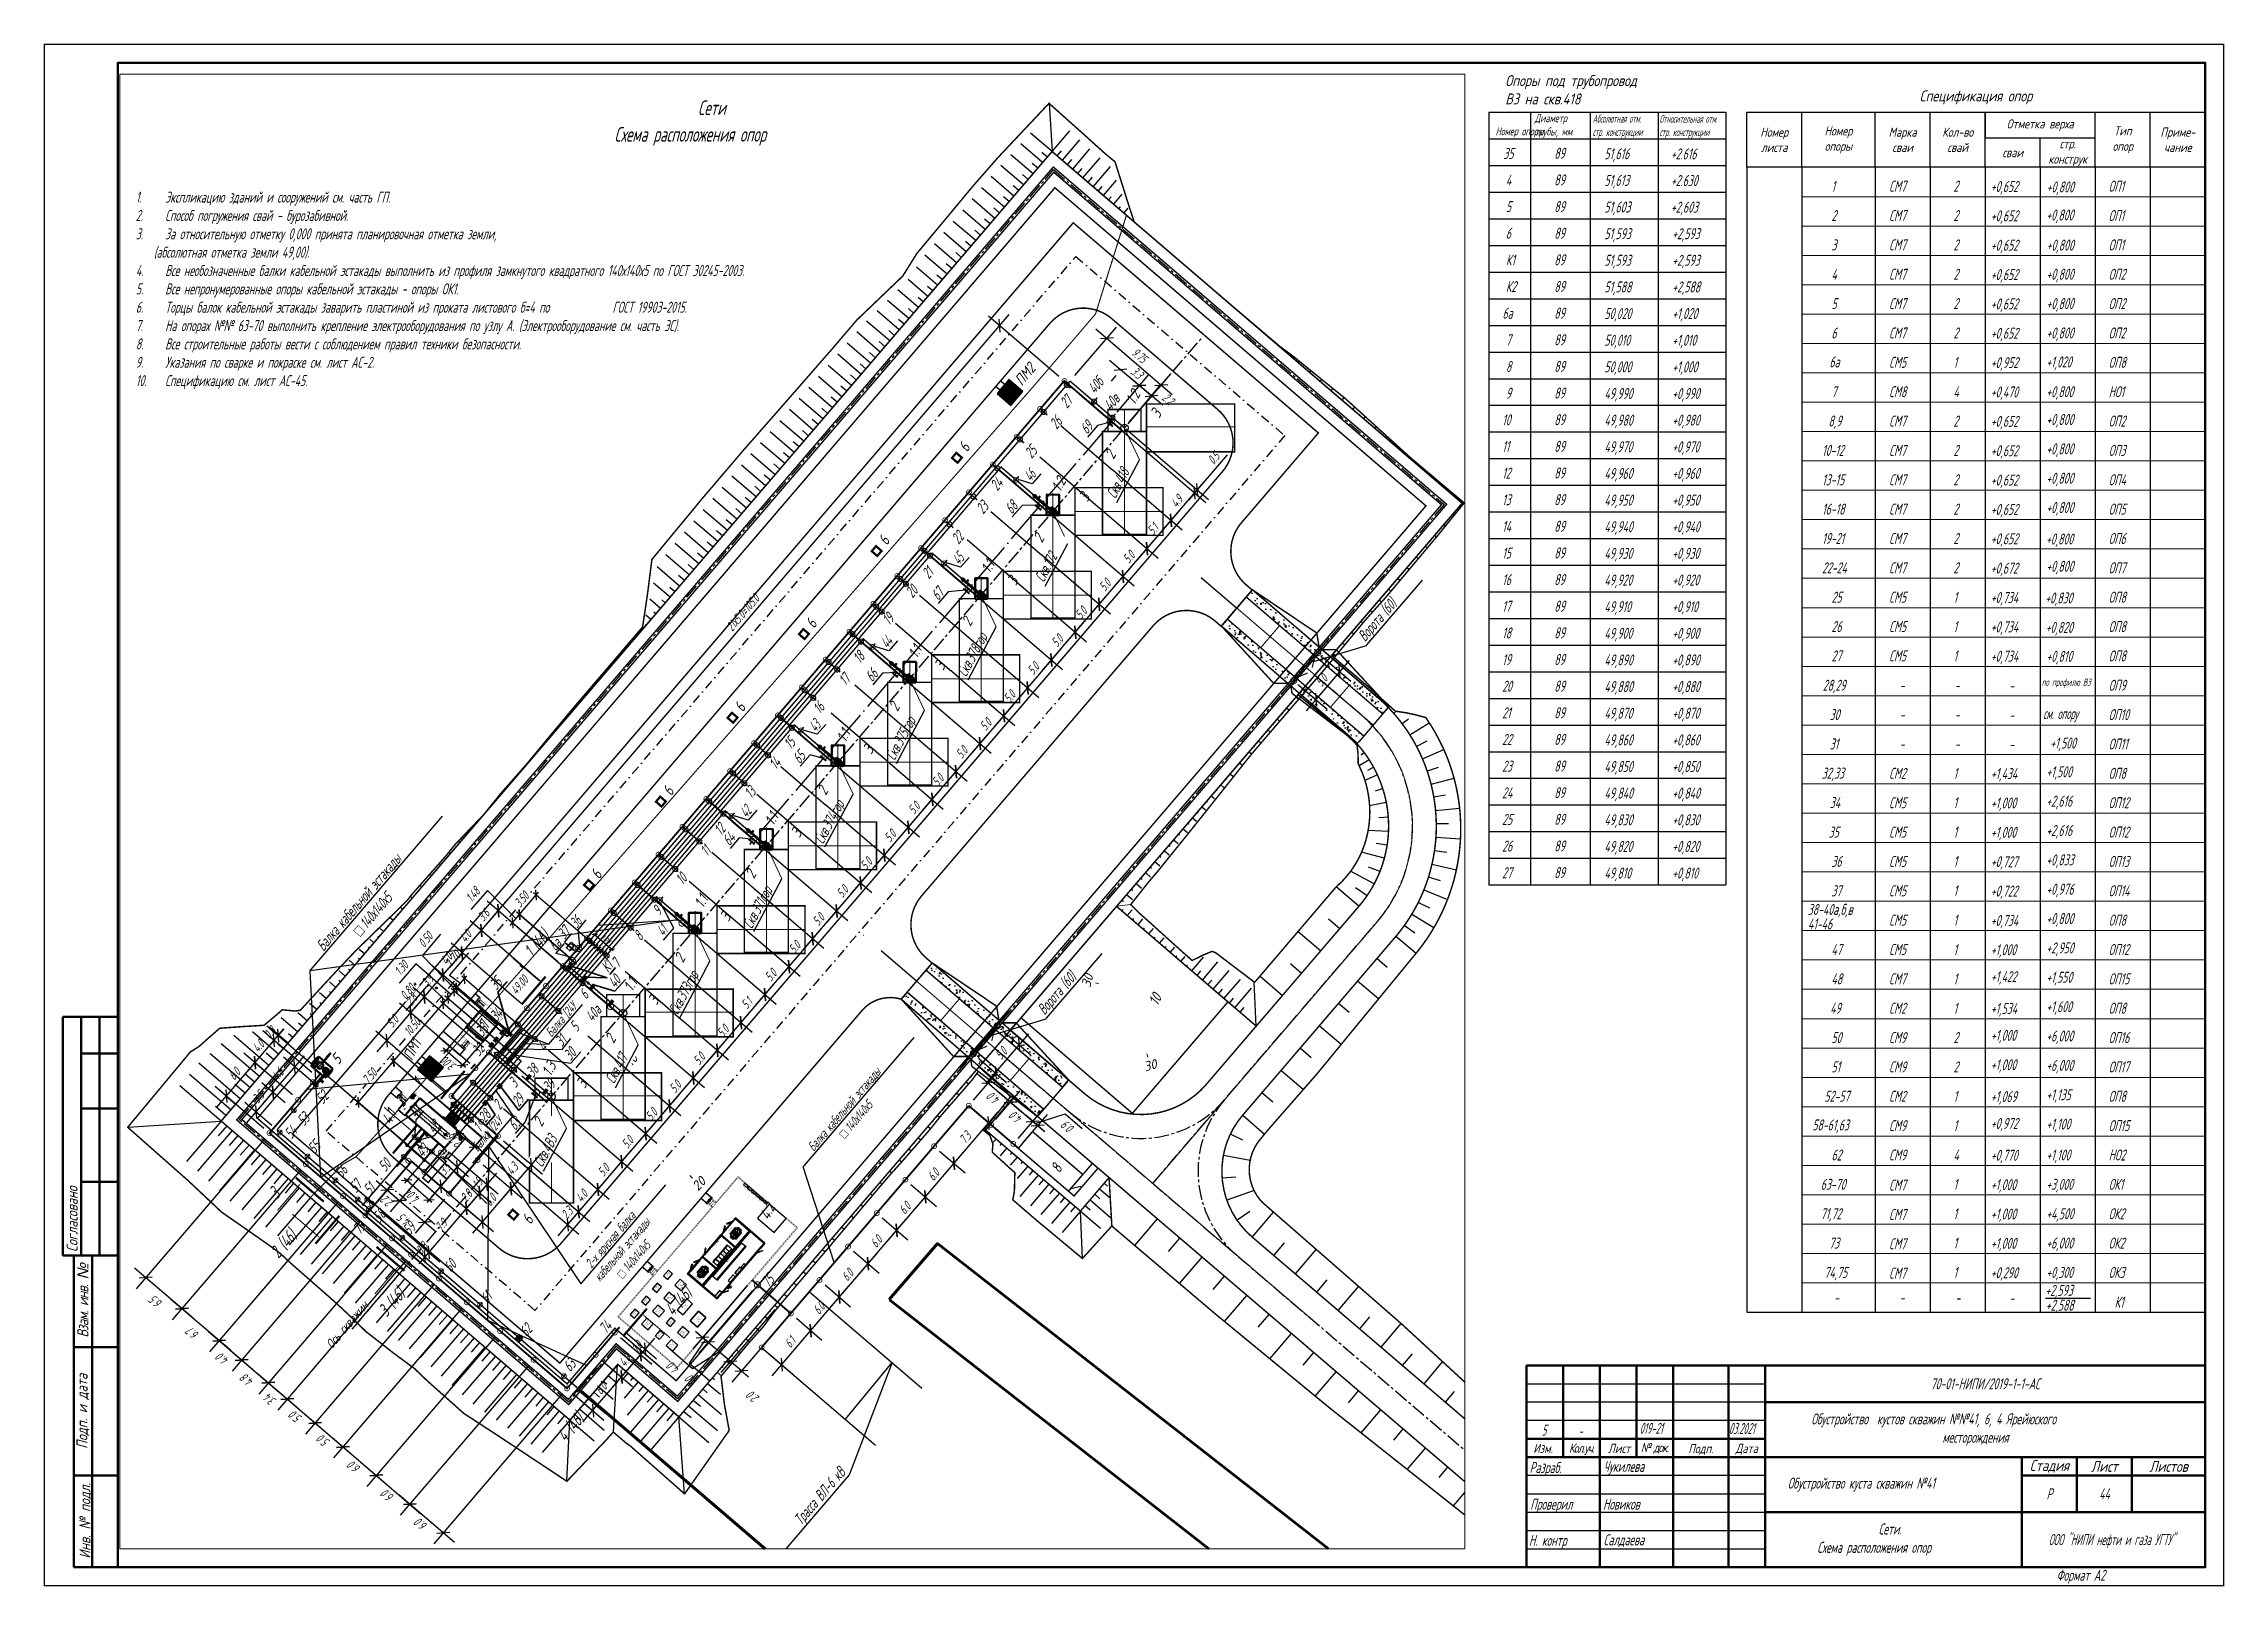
# Paper-space layout '44' of a CAD drawing. Extents: x -696 to 594, y -44 to 421.
# Drawn here: x -1 to 594, y 0 to 421 of the extents above.
# The model-space entities are those that its viewports show. They can reach past a viewport. Long polylines and large blocks are cut down to what shows.
import ezdxf
from ezdxf import colors
from ezdxf.entities.mleader import LeaderData, LeaderLine
from ezdxf.enums import TextEntityAlignment as Align
from ezdxf.math import Vec2, Vec3

# ---------------------------------------------------------------- set-up
doc = ezdxf.new("R2010")
doc.units = 0
doc.header["$PDMODE"] = 32
doc.header["$PDSIZE"] = 0.3
for name, pattern in [('ACAD_ISO02W100', [15, 12, -3]), ('ACAD_ISO04W100', [30, 24, -3, 0, -3]), ('ACAD_ISO06W100', [36, 24, -3, 0, -3, 0, -3, 0, -3]), ('CONTI', [0]), ('DASHDOTX2', [50.8, 25.4, -12.7, 0, -12.7]), ('HIDDEN', [0.375, 0.25, -0.125]), ('осевая2', [12.5, 8, -1.5, 1.5, -1.5]), ('Штрих 2x1', [3, 2, -1])]:
    doc.linetypes.add(name, pattern=pattern)
doc.layers.get('0').update_dxf_attribs({"linetype": 'CONTINUOUS'})
doc.layers.get('DEFPOINTS').update_dxf_attribs({"linetype": 'CONTINUOUS'})
for name, color, linetype in [('3D-MODEL', 7, 'CONTINUOUS'), ('_0', 7, 'CONTINUOUS'), ('V_RED-CONTOURS-LABEL', 7, 'CONTINUOUS'), ('V_КП_куст_RED-CNT-MAJ', 7, 'CONTINUOUS'), ('АД_ось', 7, 'CONTINUOUS'), ('АД_откосы', 7, 'CONTINUOUS'), ('ГЕОСЕТКА_ТЕКСТ', 92, 'CONTINUOUS'), ('ГП-Оформление листа', 7, 'CONTINUOUS'), ('ГП_граница насыпи', 242, 'CONTINUOUS'), ('ГП_обвалование', 7, 'CONTINUOUS'), ('ГП_опоры_схем', 7, 'CONTINUOUS'), ('ГП_ось обвал', 1, 'осевая2'), ('ГП_Ось_проезда', 1, 'DASHDOTX2'), ('ГП_Ось_скважин', 1, 'CONTINUOUS'), ('ГП_откос', 246, 'CONTINUOUS'), ('ГП_переезд', 7, 'CONTINUOUS'), ('ГП_проезд', 114, 'CONTINUOUS'), ('ГП_сооружения', 7, 'CONTINUOUS'), ('ОНиГМ сооружения', 7, 'CONTINUOUS'), ('ООНМ трубопроводы', 250, 'CONTI'), ('Разрезы', 7, 'CONTINUOUS'), ('Текст', 7, 'CONTINUOUS'), ('ТРАССА_АД', 7, 'CONTINUOUS'), ('ТРАССА_НЕФТЕПРОВОД_ANNO', 7, 'CONTINUOUS'), ('Эстакада ЭС', 20, 'CONTINUOUS')]:
    doc.layers.add(name, color=color, linetype=linetype)
for name, color, linetype, lineweight in [('ГИП_ТРАССА_ВЛ_6', 1, 'CONTINUOUS', 25), ('ГИП_ТРАССА_НЕФТЕПРОВОДА', 6, 'CONTINUOUS', 25), ('ГП_экспл', 170, 'CONTINUOUS', 25), ('ИИ_ОФОРМЛЕНИЕ_025', 7, 'CONTINUOUS', 25), ('ТРАССА_ВЛ', 1, 'CONTINUOUS', 25), ('ТХ_трубопроводы_дренаж', 250, 'CONTINUOUS', 35), ('ЭС (09)', 7, 'CONTINUOUS', 13), ('ЭС (текст)', 7, 'CONTINUOUS', 25), ('ЭС (толстый)', 7, 'CONTINUOUS', 50), ('ЭС (тонкий)', 7, 'CONTINUOUS', 25), ('ЭС сети', 1, 'CONTINUOUS', 50)]:
    doc.layers.add(name, color=color, linetype=linetype, lineweight=lineweight)
doc.styles.add('D431', font='', dxfattribs={"height": 3.5})
doc.styles.add('ESKD1', font='eskd1.shx', dxfattribs={"width": 1.2, "oblique": 14.994305})
doc.styles.add('ГОСТ', font='gost_ful.shx', dxfattribs={"oblique": 15})
doc.styles.add('ГОСТ_НИПИ', font='gost_nipi.shx', dxfattribs={"oblique": 15})
doc.styles.add('ГОСТ_НИПИ_разм', font='gost_nipi.shx', dxfattribs={"width": 0.8, "oblique": 15, "height": 2.5})
doc.styles.add('ЭС', font='gost_nipi.shx', dxfattribs={"oblique": 14.999978})
doc.styles.get('D431').set_extended_font_data('Do431', italic=True)
doc.linetypes.add('ограждение1', pattern='A,6.35,-2.54,[133,ltypeshp.shx,S=2.54,R=0,X=-2.54,Y=0],-2.54,25.4', length=36.83)
doc.dimstyles.new('Лист М500', dxfattribs={"dimtxt": 2.5, "dimasz": 2.5, "dimexe": 2, "dimexo": 1, "dimgap": 1, "dimtad": 1, "dimdec": 1, "dimlfac": 0.5, "dimzin": 0, "dimdsep": 46, "dimtxsty": 'ГОСТ_НИПИ_разм', "dimblk": 'OBLIQUE', "dimcen": 0.09, "dimdle": 2, "dimaunit": 1, "dimadec": 0, "dimazin": 0, "dimtfac": 1, "dimtdec": 1, "dimtofl": 0, "dimtmove": 1, "dimatfit": 3, "dimldrblk": 'NONE', "dimfxl": 1, "dimtolj": 1, "dimtzin": 0, "dimarcsym": 0})
doc.dimstyles.new('Модель М1000-Генплан', dxfattribs={"dimtxt": 1.25, "dimasz": 1, "dimexe": 0.5, "dimexo": 0, "dimgap": 0.5, "dimtad": 1, "dimzin": 0, "dimdsep": 46, "dimtxsty": 'ГОСТ', "dimblk": 'OBLIQUE', "dimcen": 0.09, "dimdle": 0.5, "dimaunit": 1, "dimadec": 0, "dimazin": 0, "dimtfac": 1, "dimtofl": 0, "dimtmove": 1, "dimatfit": 3, "dimldrblk": 'NONE', "dimfxl": 0.18, "dimtfill": 1, "dimtolj": 1, "dimtzin": 0, "dimarcsym": 0})
pattern_1 = [(45, (-1132.38464, -1655.9123), (-0.0561266008, 0.0561266008), []), (135, (-1132.38464, -1655.9123), (-0.0561266008, -0.0561266008), [])]

psp = doc.layouts.new('44')

# ---------------------------------------------------------------- texts
at = {"style": 'ГОСТ_НИПИ', "oblique": 15}
for s, height, width, p in [('Сети', 4, 0.8, (177.559, 401.278)), ('Схема расположения опор', 4, 0.8, (154.784, 394.033)), ('35', 3, 0.8, (397.054, 389.313)), ('89', 3, 0.8, (410.93, 389.366)), ('51,616', 3, 0.8, (424.588, 389.24)), ('+2.616', 3, 0.8, (442.724, 389.201)), ('4', 3, 0.8, (397.758, 382.081)), ('89', 3, 0.8, (410.93, 382.106)), ('51,613', 3, 0.8, (424.588, 381.98)), ('+2.630', 3, 0.8, (442.724, 381.941)), ('1', 3, 0.8, (486.504, 380.398)), ('СМ7', 3, 0.8, (502.227, 380.398)), ('2', 3, 0.8, (519.746, 380.398)), ('+0,652', 3, 0.8, (529.915, 380.318)), ('+0,800', 3, 0.8, (545.157, 380.183)), ('ОП1', 3, 0.8, (562.062, 380.398)), ('5', 3, 0.8, (397.758, 374.821)), ('89', 3, 0.8, (410.93, 374.846)), ('51,603', 3, 0.8, (424.588, 374.72)), ('+2,603', 3, 0.8, (442.724, 374.681)), ('2', 3, 0.8, (486.504, 372.398)), ('СМ7', 3, 0.8, (502.227, 372.398)), ('2', 3, 0.8, (519.746, 372.398)), ('+0,652', 3, 0.8, (529.915, 372.318)), ('+0,800', 3, 0.8, (545.034, 372.553)), ('6', 3, 0.8, (397.758, 367.561)), ('89', 3, 0.8, (410.93, 367.586)), ('51,593', 3, 0.8, (424.588, 367.46)), ('+2,593', 3, 0.8, (443.072, 367.46)), ('К1', 3, 0.8, (397.758, 360.301)), ('89', 3, 0.8, (410.93, 360.326)), ('51,593', 3, 0.8, (424.588, 360.2)), ('+2,593', 3, 0.8, (443.072, 360.2)), ('3', 3, 0.8, (486.504, 364.398)), ('СМ7', 3, 0.8, (502.227, 364.398)), ('2', 3, 0.8, (519.746, 364.398)), ('+0,652', 3, 0.8, (529.915, 364.318)), ('+0,800', 3, 0.8, (545.126, 364.338)), ('ОП1', 3, 0.8, (562.062, 364.398)), ('4', 3, 0.8, (486.504, 356.398)), ('СМ7', 3, 0.8, (502.227, 356.398)), ('2', 3, 0.8, (519.746, 356.398)), ('+0,652', 3, 0.8, (529.915, 356.318)), ('+0,800', 3, 0.8, (545.084, 356.414)), ('ОП2', 3, 0.8, (562.062, 356.398)), ('К2', 3, 0.8, (397.758, 353.041)), ('89', 3, 0.8, (410.93, 353.066)), ('51,588', 3, 0.8, (424.588, 352.94)), ('+2,588', 3, 0.8, (443.072, 352.94)), ('5', 3, 0.8, (486.504, 348.398)), ('СМ7', 3, 0.8, (502.227, 348.398)), ('2', 3, 0.8, (519.746, 348.398)), ('+0,652', 3, 0.8, (529.915, 348.318)), ('+0,800', 3, 0.8, (545.084, 348.414)), ('ОП2', 3, 0.8, (562.062, 348.398)), ('6а', 3, 0.8, (396.819, 345.781)), ('89', 3, 0.8, (410.93, 345.806)), ('50,020', 3, 0.8, (424.588, 345.68)), ('+1,020', 3, 0.8, (443.072, 345.68)), ('7', 3, 0.8, (397.758, 338.521)), ('89', 3, 0.8, (410.93, 338.546)), ('50,010', 3, 0.8, (424.588, 338.42)), ('+1,010', 3, 0.8, (443.072, 338.42)), ('6', 3, 0.8, (486.504, 340.398)), ('СМ7', 3, 0.8, (502.227, 340.398)), ('2', 3, 0.8, (519.746, 340.398)), ('+0,652', 3, 0.8, (529.915, 340.318)), ('+0,800', 3, 0.8, (545.084, 340.414)), ('ОП2', 3, 0.8, (562.062, 340.398)), ('8', 3, 0.8, (397.758, 331.261)), ('89', 3, 0.8, (410.93, 331.286)), ('50,000', 3, 0.8, (424.588, 331.16)), ('+1,000', 3, 0.8, (443.072, 331.16)), ('9', 3, 0.8, (397.758, 324.001)), ('89', 3, 0.8, (410.93, 324.026)), ('7', 3, 0.8, (486.504, 324.398)), ('СМ8', 3, 0.8, (502.227, 324.398)), ('4', 3, 0.8, (519.746, 324.398)), ('+0,470', 3, 0.8, (529.915, 324.318)), ('+0,800', 3, 0.8, (545.034, 324.398)), ('НО1', 3, 0.8, (562.062, 324.398)), ('49,990', 3, 0.8, (424.588, 323.9)), ('+0,990', 3, 0.8, (443.072, 323.9)), ('10', 3, 0.8, (396.737, 316.741)), ('89', 3, 0.8, (410.93, 316.766)), ('49,980', 3, 0.8, (424.588, 316.64)), ('+0,980', 3, 0.8, (443.072, 316.64)), ('8,9', 3, 0.8, (485.666, 316.398)), ('СМ7', 3, 0.8, (502.227, 316.398)), ('2', 3, 0.8, (519.746, 316.398)), ('+0,652', 3, 0.8, (529.915, 316.318)), ('+0,800', 3, 0.8, (545.034, 316.823)), ('ОП2', 3, 0.8, (562.062, 316.398)), ('11', 3, 0.8, (396.737, 309.481)), ('89', 3, 0.8, (410.93, 309.506)), ('49,970', 3, 0.8, (424.588, 309.38)), ('+0,970', 3, 0.8, (443.072, 309.38)), ('10-12', 3, 0.8, (483.935, 308.398)), ('СМ7', 3, 0.8, (502.227, 308.398)), ('2', 3, 0.8, (519.746, 308.398)), ('+0,652', 3, 0.8, (529.915, 308.318)), ('+0,800', 3, 0.8, (545.034, 308.823)), ('ОП3', 3, 0.8, (562.062, 308.398)), ('12', 3, 0.8, (396.737, 302.221)), ('89', 3, 0.8, (410.93, 302.246)), ('49,960', 3, 0.8, (424.588, 302.12)), ('+0,960', 3, 0.8, (443.072, 302.12)), ('13-15', 3, 0.8, (483.935, 300.398)), ('СМ7', 3, 0.8, (502.227, 300.398)), ('2', 3, 0.8, (519.746, 300.398)), ('+0,652', 3, 0.8, (529.915, 300.318)), ('+0,800', 3, 0.8, (545.034, 300.823)), ('ОП4', 3, 0.8, (562.062, 300.398)), ('13', 3, 0.8, (396.737, 294.961)), ('89', 3, 0.8, (410.93, 294.986)), ('49,950', 3, 0.8, (424.588, 294.86)), ('+0,950', 3, 0.8, (443.072, 294.86)), ('16-18', 3, 0.8, (483.935, 292.398)), ('СМ7', 3, 0.8, (502.227, 292.398)), ('2', 3, 0.8, (519.746, 292.398)), ('+0,652', 3, 0.8, (529.915, 292.318)), ('+0,800', 3, 0.8, (545.034, 292.823)), ('ОП5', 3, 0.8, (562.062, 292.398)), ('14', 3, 0.8, (396.737, 287.701)), ('89', 3, 0.8, (410.93, 287.726)), ('49,940', 3, 0.8, (424.588, 287.6)), ('+0,940', 3, 0.8, (443.072, 287.6)), ('19-21', 3, 0.8, (483.935, 284.398)), ('СМ7', 3, 0.8, (502.227, 284.398)), ('2', 3, 0.8, (519.746, 284.398)), ('+0,652', 3, 0.8, (529.915, 284.318)), ('+0,800', 3, 0.8, (544.947, 284.255)), ('ОП6', 3, 0.8, (562.062, 284.398)), ('15', 3, 0.8, (396.737, 280.441)), ('89', 3, 0.8, (410.93, 280.466)), ('49,930', 3, 0.8, (424.588, 280.34)), ('+0,930', 3, 0.8, (443.072, 280.34)), ('22-24', 3, 0.8, (483.935, 276.398)), ('СМ7', 3, 0.8, (502.227, 276.398)), ('2', 3, 0.8, (519.746, 276.398)), ('+0,800', 3, 0.8, (545.034, 276.823)), ('ОП7', 3, 0.8, (562.062, 276.398)), ('16', 3, 0.8, (396.737, 273.181)), ('89', 3, 0.8, (410.93, 273.206)), ('49,920', 3, 0.8, (424.588, 273.08)), ('+0,920', 3, 0.8, (443.072, 273.08)), ('+0,672', 3, 0.8, (529.915, 276.318)), ('17', 3, 0.8, (396.737, 265.921)), ('89', 3, 0.8, (410.93, 265.946)), ('49,910', 3, 0.8, (424.588, 265.82)), ('+0,910', 3, 0.8, (443.072, 265.82)), ('25', 3, 0.8, (486.519, 268.398)), ('СМ5', 3, 0.8, (502.227, 268.398)), ('1', 3, 0.8, (519.746, 268.398)), ('+0,734', 3, 0.8, (529.915, 268.318)), ('+0,830', 3, 0.8, (544.739, 268.188)), ('ОП8', 3, 0.8, (562.062, 268.398)), ('18', 3, 0.8, (396.737, 258.661)), ('89', 3, 0.8, (410.93, 258.686)), ('49,900', 3, 0.8, (424.588, 258.56)), ('+0,900', 3, 0.8, (443.072, 258.56)), ('26', 3, 0.8, (486.519, 260.398)), ('СМ5', 3, 0.8, (502.227, 260.398)), ('1', 3, 0.8, (519.746, 260.398)), ('+0,734', 3, 0.8, (529.915, 260.318)), ('+0,820', 3, 0.8, (544.874, 260.164)), ('ОП8', 3, 0.8, (562.062, 260.398)), ('19', 3, 0.8, (396.737, 251.401)), ('89', 3, 0.8, (410.93, 251.426)), ('49,890', 3, 0.8, (424.588, 251.3)), ('+0,890', 3, 0.8, (443.072, 251.3)), ('27', 3, 0.8, (486.519, 252.398)), ('СМ5', 3, 0.8, (502.227, 252.398)), ('1', 3, 0.8, (519.746, 252.398)), ('+0,734', 3, 0.8, (529.915, 252.318)), ('+0,810', 3, 0.8, (545.072, 252.289)), ('ОП8', 3, 0.8, (562.062, 252.398)), ('20', 3, 0.8, (396.737, 244.141)), ('89', 3, 0.8, (410.93, 244.166)), ('49,880', 3, 0.8, (424.588, 244.04)), ('+0,880', 3, 0.8, (443.072, 244.04)), ('28,29', 3, 0.8, (484.13, 244.398)), ('-', 3, 0.8, (505.051, 244.398)), ('-', 3, 0.8, (520.051, 244.398)), ('-', 3, 0.8, (534.931, 244.318)), ('по профилю ВЗ', 2, 0.7, (543.798, 245.73)), ('ОП9', 3, 0.8, (562.062, 244.398)), ('21', 3, 0.8, (396.737, 236.881)), ('89', 3, 0.8, (410.93, 236.906)), ('49,870', 3, 0.8, (424.588, 236.78)), ('+0,870', 3, 0.8, (443.072, 236.78)), ('30', 3, 0.8, (485.996, 236.398)), ('см. опору', 3, 0.7, (544.216, 236.662)), ('ОП10', 3, 0.8, (562.062, 236.398)), ('22', 3, 0.8, (396.737, 229.621)), ('89', 3, 0.8, (410.93, 229.646)), ('49,860', 3, 0.8, (424.588, 229.52)), ('+0,860', 3, 0.8, (443.072, 229.52)), ('-', 3, 0.8, (505.051, 236.398)), ('-', 3, 0.8, (520.051, 236.398)), ('-', 3, 0.8, (534.931, 236.318)), ('31', 3, 0.8, (485.996, 228.398)), ('-', 3, 0.8, (505.051, 228.398)), ('-', 3, 0.8, (520.051, 228.398)), ('-', 3, 0.8, (534.931, 228.318)), ('+1,500', 3, 0.8, (546.114, 228.662)), ('ОП11', 3, 0.8, (562.062, 228.398)), ('23', 3, 0.8, (396.737, 222.361)), ('89', 3, 0.8, (410.93, 222.386)), ('49,850', 3, 0.8, (424.588, 222.26)), ('+0,850', 3, 0.8, (443.072, 222.26)), ('32,33', 3, 0.8, (483.848, 220.461)), ('СМ2', 3, 0.8, (502.227, 220.398)), ('1', 3, 0.8, (519.746, 220.398)), ('+1,434', 3, 0.8, (529.915, 220.318)), ('+1,500', 3, 0.8, (545.034, 220.823)), ('ОП8', 3, 0.8, (562.062, 220.398)), ('24', 3, 0.8, (396.737, 215.101)), ('89', 3, 0.8, (410.93, 215.126)), ('49,840', 3, 0.8, (424.588, 215)), ('+0,840', 3, 0.8, (443.072, 215)), ('34', 3, 0.8, (486.026, 212.438)), ('СМ5', 3, 0.8, (502.227, 212.398)), ('1', 3, 0.8, (519.746, 212.398)), ('+1,000', 3, 0.8, (529.915, 212.318)), ('+2,616', 3, 0.8, (545.034, 212.823)), ('ОП12', 3, 0.8, (562.062, 212.398)), ('25', 3, 0.8, (396.737, 207.841)), ('89', 3, 0.8, (410.93, 207.866)), ('49,830', 3, 0.8, (424.588, 207.74)), ('+0,830', 3, 0.8, (443.072, 207.74)), ('26', 3, 0.8, (396.737, 200.581)), ('89', 3, 0.8, (410.93, 200.606)), ('49,820', 3, 0.8, (424.588, 200.48)), ('+0,820', 3, 0.8, (443.072, 200.48)), ('35', 3, 0.8, (485.721, 204.398)), ('СМ5', 3, 0.8, (502.227, 204.398)), ('1', 3, 0.8, (519.746, 204.398)), ('+1,000', 3, 0.8, (529.915, 204.318)), ('+2,616', 3, 0.8, (545.034, 204.823)), ('ОП12', 3, 0.8, (562.062, 204.398)), ('27', 3, 0.8, (396.737, 193.321)), ('89', 3, 0.8, (410.93, 193.346)), ('49,810', 3, 0.8, (424.588, 193.22)), ('+0,810', 3, 0.8, (443.072, 193.22)), ('36', 3, 0.8, (486.481, 196.398)), ('СМ5', 3, 0.8, (502.227, 196.398)), ('1', 3, 0.8, (519.746, 196.398)), ('+0,727', 3, 0.8, (529.915, 196.318)), ('+0,833', 3, 0.8, (545.034, 196.823)), ('ОП13', 3, 0.8, (562.062, 196.398)), ('37', 3, 0.8, (486.481, 188.398)), ('СМ5', 3, 0.8, (502.227, 188.398)), ('1', 3, 0.8, (519.746, 188.398)), ('+0,722', 3, 0.8, (529.915, 188.318)), ('+0,976', 3, 0.8, (545.034, 188.823)), ('ОП14', 3, 0.8, (562.062, 188.398)), ('38-40а,б,в', 3, 0.8, (480.034, 183.326)), ('41-46', 3, 0.8, (480.079, 179.374)), ('СМ5', 3, 0.8, (502.227, 180.398)), ('1', 3, 0.8, (519.746, 180.398)), ('+0,734', 3, 0.8, (529.915, 180.318)), ('+0,800', 3, 0.8, (545.034, 180.823)), ('ОП8', 3, 0.8, (562.062, 180.398)), ('47', 3, 0.8, (486.481, 172.398)), ('СМ5', 3, 0.8, (502.227, 172.398)), ('1', 3, 0.8, (519.746, 172.398)), ('+1,000', 3, 0.8, (529.915, 172.318)), ('+2,950', 3, 0.8, (545.034, 172.823)), ('ОП12', 3, 0.8, (562.062, 172.398)), ('48', 3, 0.8, (486.481, 164.398)), ('СМ7', 3, 0.8, (502.227, 164.398)), ('1', 3, 0.8, (519.746, 164.398)), ('+1,422', 3, 0.8, (529.915, 165.001)), ('+1,550', 3, 0.8, (545.034, 164.823)), ('ОП15', 3, 0.8, (562.062, 164.398)), ('49', 3, 0.8, (486.135, 156.398)), ('СМ2', 3, 0.8, (502.227, 156.398)), ('1', 3, 0.8, (519.746, 156.398)), ('+1,534', 3, 0.8, (529.915, 156.318)), ('+1,600', 3, 0.8, (545.034, 156.823)), ('ОП8', 3, 0.8, (562.062, 156.398)), ('50', 3, 0.8, (486.481, 148.398)), ('СМ9', 3, 0.8, (502.227, 148.398)), ('2', 3, 0.8, (519.746, 148.398)), ('+1,000', 3, 0.8, (529.915, 149.001)), ('+6,000', 3, 0.8, (545.034, 148.823)), ('ОП16', 3, 0.8, (562.062, 148.398)), ('51', 3, 0.8, (486.481, 140.398)), ('СМ9', 3, 0.8, (502.227, 140.398)), ('2', 3, 0.8, (519.746, 140.398)), ('+1,000', 3, 0.8, (529.915, 141.001)), ('+6,000', 3, 0.8, (545.034, 140.823)), ('ОП17', 3, 0.8, (562.062, 140.398)), ('52-57', 3, 0.8, (484.565, 132.398)), ('СМ2', 3, 0.8, (502.227, 132.398)), ('1', 3, 0.8, (519.746, 132.398)), ('+1,069', 3, 0.8, (529.915, 132.318)), ('+1,135', 3, 0.8, (545.034, 132.823)), ('ОП8', 3, 0.8, (562.062, 132.398)), ('58-61,63', 3, 0.8, (481.258, 124.575)), ('СМ9', 3, 0.8, (502.227, 124.398)), ('1', 3, 0.8, (519.746, 124.398)), ('+0,972', 3, 0.8, (529.915, 125.001)), ('+1,100', 3, 0.8, (545.034, 124.823)), ('ОП15', 3, 0.8, (562.062, 124.398)), ('62', 3, 0.8, (486.504, 116.398)), ('СМ9', 3, 0.8, (502.227, 116.398)), ('4', 3, 0.8, (519.746, 116.398)), ('+0,770', 3, 0.8, (529.915, 116.318)), ('+1,100', 3, 0.8, (545.034, 116.398)), ('НО2', 3, 0.8, (562.062, 116.398)), ('63-70', 3, 0.8, (483.566, 108.398)), ('СМ7', 3, 0.8, (502.227, 108.205)), ('1', 3, 0.8, (519.746, 108.398)), ('+1,000', 3, 0.8, (529.915, 108.318)), ('+3,000', 3, 0.8, (545.034, 108.398)), ('ОК1', 3, 0.8, (562.062, 108.398)), ('71,72', 3, 0.8, (483.533, 100.398)), ('СМ7', 3, 0.8, (502.227, 100.205)), ('1', 3, 0.8, (519.746, 100.398)), ('+1,000', 3, 0.8, (529.915, 100.318)), ('+4,500', 3, 0.8, (545.034, 100.398)), ('ОК2', 3, 0.8, (562.062, 100.398)), ('73', 3, 0.8, (485.853, 92.398)), ('СМ7', 3, 0.8, (502.227, 92.205)), ('1', 3, 0.8, (519.746, 92.398)), ('+1,000', 3, 0.8, (529.915, 92.318)), ('+6,000', 3, 0.8, (545.034, 92.398)), ('ОК2', 3, 0.8, (562.062, 92.398)), ('74,75', 3, 0.8, (484.561, 84.398)), ('СМ7', 3, 0.8, (502.227, 84.205)), ('1', 3, 0.8, (519.746, 84.398)), ('+0,290', 3, 0.8, (529.915, 84.318)), ('+0,300', 3, 0.8, (545.034, 84.398)), ('ОК3', 3, 0.8, (562.062, 84.398))]:
    psp.add_text(s, height=height, dxfattribs=dict(at, width=width)).set_placement(p)
at = {"color": 1, "style": 'ГОСТ_НИПИ', "oblique": 15, "width": 0.8}
for s, p in [('ОП1', (562.062, 372.398)), ('6а', (485.931, 332.531)), ('СМ5', (502.227, 332.398)), ('1', (519.746, 332.398)), ('+0,952', (529.915, 332.318)), ('+1,020', (545.034, 332.512)), ('ОП8', (562.062, 332.398)), ('-', (487.182, 77.496)), ('-', (505.042, 77.552)), ('-', (520.262, 77.469)), ('-', (534.963, 77.389)), ('+2,593', (544.787, 79.511)), ('+2,588', (544.91, 75.477)), ('К1', (563.682, 76.299))]:
    psp.add_text(s, height=3, dxfattribs=at).set_placement(p)
at = {"ltscale": 0.5, "style": 'ГОСТ_НИПИ', "oblique": 15, "width": 0.6}
for s, p in [('5', (407.559, 41.403)), ('-', (417.505, 41.186)), ('019-21', (434.213, 41.917)), ('03.2021', (458.549, 41.869))]:
    psp.add_text(s, height=3, dxfattribs=at).set_placement(p)
at = {"insert": (397.597, 412.171), "char_height": 3, "width": 129.03678, "attachment_point": 1, "style": 'ГОСТ_НИПИ'}
psp.add_mtext('\\pi-8.0001,l8.0001,t8.0001,12;Опоры под трубопровод\\PВЗ на скв.418', dxfattribs=at)
at = {"color": 6, "ltscale": 1.3, "insert": (24.328, 380.428), "char_height": 3, "width": 163.41048, "attachment_point": 1, "style": 'ГОСТ_НИПИ'}
psp.add_mtext('\\pi-8.0001,l8.0001,t8.0001,12;{\\W0.8;\\C256;1.^IЭкспликацию зданий и сооружений см. часть ГП.\\P2.^IСпособ погружения свай - бурозабивной.\\P3.^IЗа относительную отметку 0,000 принята планировочная отметка земли, \\P    (абсолютная отметка земли 49,00). \\P4.^IВсе необозначенные балки кабельной эстакады выполнить из профиля замкнутого квадратного 140х140х5 по ГОСТ 30245-2003.\\C6;\\P\\C256;5.^IВсе непронумерованные опоры кабельной эстакады - опоры ОК1.\\P6.^IТорцы балок кабельной эстакады заварить пластиной из проката листового б=4 по              ГОСТ 19903-2015.\\P7.^IНа опорах\\C6; \\C256;№№ 63-70 выполнить крепление электрооборудования по узлу А. (Электрооборудование см. часть ЭС).\\P8.^IВсе строительные работы вести с соблюдением правил техники безопасности.\\P9.^IУказания по сварке и покраске см. лист АС-2.\\P10.^IСпецификацию см. лист АС-45.}', dxfattribs=at)
at = {"layer": 'Текст', "char_height": 2.178, "attachment_point": 7, "rotation": 0.000126, "style": 'ГОСТ'}
for s, insert, width in [('{\\W0.8;Диаметр \\Pтрубы, мм}', (405.623, 395.111, -1301.315), 20.24925), ('{\\W0.6;Абсолютная отм.\\Pстр. конструкции}', (421.441, 394.995), 20.24925), ('{\\W0.6;Относительная отм.\\Pстр. конструкции}', (439.646, 394.954), 20.24925), ('{\\W0.8;Номер опоры}', (394.953, 395.179, -1301.315), 11.02647)]:
    psp.add_mtext(s, dxfattribs=dict(at, insert=insert, width=width))

msp = doc.modelspace()

# ---------------------------------------------------------------- texts
at = {"layer": 'ГЕОСЕТКА_ТЕКСТ', "color": 253, "style": 'D431'}
msp.add_text('5379950', height=0.88, rotation=90, dxfattribs=at).set_placement((5379949.558, 1039750.524))
msp.add_text('1039750', height=0.88, dxfattribs=at).set_placement((5379950.433, 1039750.518))

# ---------------------------------------------------------------- blocks, each defined once
blk = doc.blocks.new('*U110')
at = {"lineweight": 50}
for p, q in [((-589, 155), (-574, 155)), ((-584, 90), (-584, 155)), ((-579, 90), (-579, 155)), ((-584, 145), (-574, 145)), ((-584, 130), (-574, 130)), ((-584, 110), (-574, 110)), ((-584, 90), (-589, 90)), ((-586, 65), (-586, 90)), ((-586, 90), (-574, 90)), ((-579, 90), (-584, 90)), ((-581, 5), (-581, 90)), ((-574, 90), (-579, 90)), ((-586, 30), (-586, 65)), ((-586, 65), (-574, 65)), ((-180, 60), (-190, 60)), ((-190, 55), (-190, 60)), ((-170, 60), (-180, 60)), ((-180, 45), (-180, 60)), ((-160, 60), (-170, 60)), ((-170, 45), (-170, 60)), ((-150, 60), (-160, 60)), ((-160, 45), (-160, 60)), ((-135, 60), (-150, 60)), ((-150, 45), (-150, 60)), ((-125, 60), (-135, 60)), ((-135, 45), (-135, 60)), ((-5, 60), (-125, 60)), ((-125, 45), (-125, 60)), ((-190, 50), (-190, 55)), ((-190, 45), (-190, 50)), ((-125, 50), (-5, 50)), ((-190, 40), (-190, 45)), ((-180, 45), (-180, 35)), ((-170, 45), (-170, 5)), ((-160, 45), (-160, 35)), ((-150, 45), (-150, 5)), ((-135, 45), (-135, 5)), ((-125, 45), (-125, 5)), ((-190, 35), (-190, 40)), ((-190, 40), (-125, 40)), ((-586, 5), (-586, 30)), ((-586, 30), (-574, 30)), ((-125, 35), (-190, 35)), ((-190, 30), (-190, 35)), ((-190, 25), (-190, 30)), ((-125, 35), (-55, 35)), ((-55, 30), (-55, 35)), ((-55, 35), (-5, 35)), ((-55, 30), (-55, 5)), ((-55, 30), (-5, 30)), ((-40, 35), (-40, 30)), ((-40, 30), (-40, 20)), ((-25, 35), (-25, 30)), ((-25, 30), (-25, 20)), ((-190, 20), (-190, 25)), ((-190, 20), (-190, 15)), ((-5, 20), (-125, 20)), ((-190, 15), (-190, 10)), ((-190, 10), (-190, 5)), ((-581, 5), (-586, 5)), ((-574, 5), (-581, 5))]:
    blk.add_line(p, q, dxfattribs=at)
at = {"lineweight": 25}
for p, q in [((-190, 55), (-125, 55)), ((-125, 50), (-190, 50)), ((-125, 45), (-190, 45)), ((-125, 30), (-190, 30)), ((-190, 25), (-125, 25)), ((-190, 20), (-125, 20)), ((-190, 15), (-125, 15)), ((-190, 10), (-125, 10))]:
    blk.add_line(p, q, dxfattribs=at)
at = {"lineweight": 50, "const_width": 0.4}
blk.add_lwpolyline([(-594, 420), (0, 420), (0, 0), (-594, 0)], close=True, dxfattribs=at)
at = {"lineweight": 50}
blk.add_lwpolyline([(-574, 5), (-5, 5), (-5, 415), (-574, 415)], close=True, dxfattribs=at)
blk.add_lwpolyline([(-589, 155), (-589, 90)], dxfattribs=at)
at = {"char_height": 3, "rotation": 90, "style": 'ГОСТ_НИПИ'}
for s, width, heights, insert, attachment_point in [('Согласовано', 20.381, [3.61], (-587.93, 90.92), 1), ('{\\T0.9;Взам. инв. \\fArial|b0|i0|c204|p34;№}', 27.1548, [0], (-583.5, 77.5), 5), ('Подп. и дата', 35, [0], (-583.5, 47.5), 5), ('Инв. № подл.', 25, [0], (-584.45, 17.66), 2)]:
    blk.add_mtext_dynamic_manual_height_columns(s, width=width, gutter_width=12.5, heights=heights, dxfattribs=dict(at, insert=insert, attachment_point=attachment_point))
at = {"attachment_point": 5, "style": 'ГОСТ_НИПИ'}
for s, width, insert, char_height in [('Изм.', 10, (-185.51, 37.4), 2.5), ('{\\T0.8;Кол.уч.}', 10, (-175, 37.15), 2.5), ('Лист', 10, (-164.75, 37.4), 2.5), ('{\\T0.8;№ док.}', 10, (-155.08, 37.42), 2.5), ('Подп.', 15, (-142.5, 37.15), 2.5), ('Дата', 10, (-130, 37.15), 2.5), ('Стадия', 15, (-47.5, 32.5), 3), ('Лист', 15, (-32.5, 32.5), 3), ('Листов', 20, (-15, 32.5), 3)]:
    blk.add_mtext_dynamic_manual_height_columns(s, width=width, gutter_width=12.5, heights=[0], dxfattribs=dict(at, insert=insert, char_height=char_height))
at = {"style": 'ГОСТ_НИПИ', "oblique": 15}
blk.add_attdef('СКВОЗНАЯ_НУМЕРАЦИЯ', text='', height=3, dxfattribs=at).set_placement((-10, 411.5), align=Align.MIDDLE_CENTER)
at = {"style": 'ГОСТ_НИПИ', "oblique": 15, "width": 0.8}
for tag, p in [('ДАТА_СОГЛ_1', (-580.75, 146)), ('ДАТА_СОГЛ_2', (-575.75, 146)), ('ФАМИЛИЯ_СОГЛ_1', (-580.75, 111)), ('ФАМИЛИЯ_СОГЛ_2', (-575.75, 111)), ('ХАРАКТЕР_РАБОТЫ_СОГЛ_2', (-575.75, 91)), ('ХАРАКТЕР_РАБОТЫ_СОГЛ_1', (-580.75, 91))]:
    blk.add_attdef(tag, p, '', height=3, rotation=90, dxfattribs=at)
at = {"style": 'ГОСТ_НИПИ', "oblique": 15}
for tag, width, p in [('ОБОЗНАЧЕНИЕ_ДОКУМЕНТА', 0.8, (-65, 55)), ('НАИМЕНОВАНИЕ_ПРОЕКТА', 0.8, (-65, 42.5)), ('НАИМЕНОВАНИЕ_ОБЪЕКТА', 0.8, (-90, 27.5)), ('СТАДИЯ', 0.8, (-47.5, 25)), ('ЛИСТ', 0.8, (-32.5, 25)), ('ЛИСТОВ', 0.8, (-15, 25)), ('НАИМЕНОВАНИЕ_ЧЕРТЕЖА', 0.8, (-90, 12.5)), ('ПРЕДПРИЯТИЕ', 0.7, (-30.48, 12.55))]:
    blk.add_attdef(tag, text='', height=3, dxfattribs=dict(at, width=width)).set_placement(p, align=Align.MIDDLE_CENTER)
at = {"style": 'ГОСТ_НИПИ', "oblique": 15, "width": 0.8}
blk.add_attdef('РАЗРАБ', text='', height=3, dxfattribs=at).set_placement((-189.18, 32.18), align=Align.MIDDLE_LEFT)
for tag, p in [('ФАМИЛИЯ_5', (-169, 31)), ('ДАТА_1', (-134, 31)), ('ХАРАКТЕР_РАБОТЫ_1', (-189, 26)), ('ФАМИЛИЯ_1', (-169, 26)), ('ДАТА_2', (-134, 26)), ('ХАРАКТЕР_РАБОТЫ_2', (-189, 20.72)), ('ХАРАКТЕР_РАБОТЫ_3', (-189, 16)), ('ФАМИЛИЯ_2', (-169.15, 20.71)), ('ФАМИЛИЯ_3', (-169.01, 15.99)), ('ДАТА_3', (-134, 20.72)), ('ДАТА_4', (-134, 16)), ('ФАМИЛИЯ_6', (-169, 11)), ('ДАТА_5', (-134, 11)), ('ХАРАКТЕР_РАБОТЫ_4', (-189, 6)), ('ФАМИЛИЯ_4', (-169, 6)), ('ДАТА_6', (-134, 6))]:
    blk.add_attdef(tag, p, '', height=3, dxfattribs=at)
at = {"style": 'ГОСТ_НИПИ', "oblique": 15, "width": 0.8, "flags": 8}
blk.add_attdef('НКОНТР', text='', height=3, dxfattribs=at).set_placement((-189.36, 12.34), align=Align.MIDDLE_LEFT)
at = {"style": 'ГОСТ_НИПИ', "oblique": 15, "width": 0.8}
blk.add_attdef('ФОРМАТ', text='', height=3, dxfattribs=at).set_placement((-38.94, 0.42), align=Align.BOTTOM_CENTER)
blk = doc.blocks.new('_Oblique')
at = {"color": 0, "linetype": 'ByBlock', "lineweight": -2}
blk.add_line((-0.5, -0.5), (0.5, 0.5), dxfattribs=at)
blk = doc.blocks.new('*D759')
at = {"layer": 'Эстакада ЭС', "color": 0, "lineweight": -2, "transparency": 16777216}
for p, q in [((149.07, 177.48), (149.78, 178.31)), ((149.08, 178.26), (154.44, 173.66)), ((153.67, 173.53), (154.39, 174.36))]:
    blk.add_line(p, q, dxfattribs=at)
for p, rotation in [((149.46, 177.93), 139.3815171174105), ((154.06, 173.98), 319.3815171174106)]:
    blk.add_blockref('_Oblique', p, dxfattribs=dict(at, rotation=rotation))
at = {"layer": 'Эстакада ЭС', "color": 0, "lineweight": 15, "transparency": 16777216, "insert": (152.49, 176.81), "char_height": 1.25, "attachment_point": 5, "rotation": 319.38152, "style": 'ГОСТ', "bg_fill": 3, "box_fill_scale": 1.1, "bg_fill_color": 256, "bg_fill_true_color": 13158600, "bg_fill_transparency": 0}
blk.add_mtext('\\A1;3.03', dxfattribs=at)
at = {"layer": 'DEFPOINTS', "color": 0, "lineweight": 15, "transparency": 16777216}
for p in [(149.07, 177.48), (153.67, 173.53), (154.06, 173.98)]:
    blk.add_point(p, dxfattribs=at)
blk = doc.blocks.new('_None')
blk = doc.blocks.new('*U1072')
at = {"lineweight": 30}
for p, q in [((0, 0), (125, 0)), ((0, -15), (0, 0)), ((35, -15), (35, 0)), ((50, -15), (50, 0)), ((65, -15), (65, 0)), ((65, 0), (65, -7)), ((95, -15), (95, 0)), ((110, -15), (110, 0)), ((125, 0), (125, -15)), ((15, -15), (15, 0)), ((65, -7), (95, -7)), ((80, -15), (80, -7)), ((15, -15), (0, -15)), ((0, -15), (0, -23)), ((35, -15), (15, -15)), ((15, -15), (15, -23)), ((50, -15), (35, -15)), ((35, -15), (35, -23)), ((65, -15), (50, -15)), ((50, -15), (50, -23)), ((80, -15), (65, -15)), ((65, -15), (65, -23)), ((95, -15), (80, -15)), ((80, -15), (80, -23)), ((110, -15), (95, -15)), ((95, -15), (95, -23)), ((125, -15), (110, -15)), ((110, -15), (110, -23)), ((125, -23), (125, -15)), ((0, -23), (0, -31)), ((15, -23), (15, -31)), ((35, -23), (35, -31)), ((50, -23), (50, -31)), ((65, -23), (65, -31)), ((80, -23), (80, -31)), ((95, -23), (95, -31)), ((110, -23), (110, -31)), ((125, -31), (125, -23)), ((0, -31), (0, -39)), ((15, -31), (15, -39)), ((35, -31), (35, -39)), ((50, -31), (50, -39)), ((65, -31), (65, -39)), ((80, -31), (80, -39)), ((95, -31), (95, -39)), ((110, -31), (110, -39)), ((125, -39), (125, -31)), ((0, -39), (0, -47)), ((15, -39), (15, -47)), ((35, -39), (35, -47)), ((50, -39), (50, -47)), ((65, -39), (65, -47)), ((80, -39), (80, -47)), ((95, -39), (95, -47)), ((110, -39), (110, -47)), ((125, -47), (125, -39)), ((0, -47), (0, -55)), ((15, -47), (15, -55)), ((35, -47), (35, -55)), ((50, -47), (50, -55)), ((65, -47), (65, -55)), ((80, -47), (80, -55)), ((95, -47), (95, -55)), ((110, -47), (110, -55)), ((125, -55), (125, -47)), ((0, -55), (0, -63)), ((15, -55), (15, -63)), ((35, -55), (35, -63)), ((50, -55), (50, -63)), ((65, -55), (65, -63)), ((80, -55), (80, -63)), ((95, -55), (95, -63)), ((110, -55), (110, -63)), ((125, -63), (125, -55)), ((0, -63), (0, -71)), ((15, -63), (15, -71)), ((35, -63), (35, -71)), ((50, -63), (50, -71)), ((65, -63), (65, -71)), ((80, -63), (80, -71)), ((95, -63), (95, -71)), ((110, -63), (110, -71)), ((125, -71), (125, -63)), ((0, -71), (0, -79)), ((15, -71), (15, -79)), ((35, -71), (35, -79)), ((50, -71), (50, -79)), ((65, -71), (65, -79)), ((80, -71), (80, -79)), ((95, -71), (95, -79)), ((110, -71), (110, -79)), ((125, -79), (125, -71)), ((0, -79), (0, -87)), ((15, -79), (15, -87)), ((35, -79), (35, -87)), ((50, -79), (50, -87)), ((65, -79), (65, -87)), ((80, -79), (80, -87)), ((95, -79), (95, -87)), ((110, -79), (110, -87)), ((125, -87), (125, -79)), ((0, -87), (0, -95)), ((15, -87), (15, -95)), ((35, -87), (35, -95)), ((50, -87), (50, -95)), ((65, -87), (65, -95)), ((80, -87), (80, -95)), ((95, -87), (95, -95)), ((110, -87), (110, -95)), ((125, -95), (125, -87)), ((0, -95), (0, -103)), ((15, -95), (15, -103)), ((35, -95), (35, -103)), ((50, -95), (50, -103)), ((65, -95), (65, -103)), ((80, -95), (80, -103)), ((95, -95), (95, -103)), ((110, -95), (110, -103)), ((125, -103), (125, -95)), ((0, -103), (0, -111)), ((15, -103), (15, -111)), ((35, -103), (35, -111)), ((50, -103), (50, -111)), ((65, -103), (65, -111)), ((80, -103), (80, -111)), ((95, -103), (95, -111)), ((110, -103), (110, -111)), ((125, -111), (125, -103)), ((0, -111), (0, -119)), ((15, -111), (15, -119)), ((35, -111), (35, -119)), ((50, -111), (50, -119)), ((65, -111), (65, -119)), ((80, -111), (80, -119)), ((95, -111), (95, -119)), ((110, -111), (110, -119)), ((125, -119), (125, -111)), ((0, -119), (0, -127)), ((15, -119), (15, -127)), ((35, -119), (35, -127)), ((50, -119), (50, -127)), ((65, -119), (65, -127)), ((80, -119), (80, -127)), ((95, -119), (95, -127)), ((110, -119), (110, -127)), ((125, -127), (125, -119)), ((0, -127), (0, -135)), ((15, -127), (15, -135)), ((35, -127), (35, -135)), ((50, -127), (50, -135)), ((65, -127), (65, -135)), ((80, -127), (80, -135)), ((95, -127), (95, -135)), ((110, -127), (110, -135)), ((125, -135), (125, -127)), ((0, -135), (0, -143)), ((15, -135), (15, -143)), ((35, -135), (35, -143)), ((50, -135), (50, -143)), ((65, -135), (65, -143)), ((80, -135), (80, -143)), ((95, -135), (95, -143)), ((110, -135), (110, -143)), ((125, -143), (125, -135)), ((0, -143), (0, -151)), ((15, -143), (15, -151)), ((35, -143), (35, -151)), ((50, -143), (50, -151)), ((65, -143), (65, -151)), ((80, -143), (80, -151)), ((95, -143), (95, -151)), ((110, -143), (110, -151)), ((125, -151), (125, -143)), ((0, -151), (0, -159)), ((15, -151), (15, -159)), ((35, -151), (35, -159)), ((50, -151), (50, -159)), ((65, -151), (65, -159)), ((80, -151), (80, -159)), ((95, -151), (95, -159)), ((110, -151), (110, -159)), ((125, -159), (125, -151)), ((0, -159), (0, -167)), ((15, -159), (15, -167)), ((35, -159), (35, -167)), ((50, -159), (50, -167)), ((65, -159), (65, -167)), ((80, -159), (80, -167)), ((95, -159), (95, -167)), ((110, -159), (110, -167)), ((125, -167), (125, -159)), ((0, -167), (0, -175)), ((15, -167), (15, -175)), ((35, -167), (35, -175)), ((50, -167), (50, -175)), ((65, -167), (65, -175)), ((80, -167), (80, -175)), ((95, -167), (95, -175)), ((110, -167), (110, -175)), ((125, -175), (125, -167)), ((0, -175), (0, -183)), ((15, -175), (15, -183)), ((35, -175), (35, -183)), ((50, -175), (50, -183)), ((65, -175), (65, -183)), ((80, -175), (80, -183)), ((95, -175), (95, -183)), ((110, -175), (110, -183)), ((125, -183), (125, -175)), ((0, -183), (0, -191)), ((15, -183), (15, -191)), ((35, -183), (35, -191)), ((50, -183), (50, -191)), ((65, -183), (65, -191)), ((80, -183), (80, -191)), ((95, -183), (95, -191)), ((110, -183), (110, -191)), ((125, -191), (125, -183)), ((0, -191), (0, -199)), ((15, -191), (15, -199)), ((35, -191), (35, -199)), ((50, -191), (50, -199)), ((65, -191), (65, -199)), ((80, -191), (80, -199)), ((95, -191), (95, -199)), ((110, -191), (110, -199)), ((125, -199), (125, -191)), ((0, -199), (0, -207)), ((15, -199), (15, -207)), ((35, -199), (35, -207)), ((50, -199), (50, -207)), ((65, -199), (65, -207)), ((80, -199), (80, -207)), ((95, -199), (95, -207)), ((110, -199), (110, -207)), ((125, -207), (125, -199)), ((0, -207), (0, -215)), ((15, -207), (15, -215)), ((35, -207), (35, -215)), ((50, -207), (50, -215)), ((65, -207), (65, -215)), ((80, -207), (80, -215)), ((95, -207), (95, -215)), ((110, -207), (110, -215)), ((125, -215), (125, -207)), ((0, -215), (0, -223)), ((15, -215), (15, -223)), ((35, -215), (35, -223)), ((50, -215), (50, -223)), ((65, -215), (65, -223)), ((80, -215), (80, -223)), ((95, -215), (95, -223)), ((110, -215), (110, -223)), ((125, -223), (125, -215)), ((0, -223), (0, -231)), ((15, -223), (15, -231)), ((35, -223), (35, -231)), ((50, -223), (50, -231)), ((65, -223), (65, -231)), ((80, -223), (80, -231)), ((95, -223), (95, -231)), ((110, -223), (110, -231)), ((125, -231), (125, -223)), ((0, -231), (0, -239)), ((15, -231), (15, -239)), ((35, -231), (35, -239)), ((50, -231), (50, -239)), ((65, -231), (65, -239)), ((80, -231), (80, -239)), ((95, -231), (95, -239)), ((110, -231), (110, -239)), ((125, -239), (125, -231)), ((0, -239), (0, -247)), ((15, -239), (15, -247)), ((35, -239), (35, -247)), ((50, -239), (50, -247)), ((65, -239), (65, -247)), ((80, -239), (80, -247)), ((95, -239), (95, -247)), ((110, -239), (110, -247)), ((125, -247), (125, -239)), ((0, -247), (0, -255)), ((15, -247), (15, -255)), ((35, -247), (35, -255)), ((50, -247), (50, -255)), ((65, -247), (65, -255)), ((80, -247), (80, -255)), ((95, -247), (95, -255)), ((110, -247), (110, -255)), ((125, -255), (125, -247)), ((0, -255), (0, -263)), ((15, -255), (15, -263)), ((35, -255), (35, -263)), ((50, -255), (50, -263)), ((65, -255), (65, -263)), ((80, -255), (80, -263)), ((95, -255), (95, -263)), ((110, -255), (110, -263)), ((125, -263), (125, -255)), ((0, -263), (0, -271)), ((15, -263), (15, -271)), ((35, -263), (35, -271)), ((50, -263), (50, -271)), ((65, -263), (65, -271)), ((80, -263), (80, -271)), ((95, -263), (95, -271)), ((110, -263), (110, -271)), ((125, -271), (125, -263)), ((0, -271), (0, -279)), ((15, -271), (15, -279)), ((35, -271), (35, -279)), ((50, -271), (50, -279)), ((65, -271), (65, -279)), ((80, -271), (80, -279)), ((95, -271), (95, -279)), ((110, -271), (110, -279)), ((125, -279), (125, -271)), ((0, -279), (0, -287)), ((15, -279), (15, -287)), ((35, -279), (35, -287)), ((50, -279), (50, -287)), ((65, -279), (65, -287)), ((80, -279), (80, -287)), ((95, -279), (95, -287)), ((110, -279), (110, -287)), ((125, -287), (125, -279)), ((0, -287), (0, -295)), ((15, -287), (15, -295)), ((35, -287), (35, -295)), ((50, -287), (50, -295)), ((65, -287), (65, -295)), ((80, -287), (80, -295)), ((95, -287), (95, -295)), ((110, -287), (110, -295)), ((125, -295), (125, -287)), ((0, -295), (0, -303)), ((15, -295), (15, -303)), ((35, -295), (35, -303)), ((50, -295), (50, -303)), ((65, -295), (65, -303)), ((80, -295), (80, -303)), ((95, -295), (95, -303)), ((110, -295), (110, -303)), ((125, -303), (125, -295)), ((0, -303), (0, -311)), ((15, -303), (15, -311)), ((35, -303), (35, -311)), ((50, -303), (50, -311)), ((65, -303), (65, -311)), ((80, -303), (80, -311)), ((95, -303), (95, -311)), ((110, -303), (110, -311)), ((125, -311), (125, -303)), ((0, -311), (0, -319)), ((15, -311), (15, -319)), ((35, -311), (35, -319)), ((50, -311), (50, -319)), ((65, -311), (65, -319)), ((80, -311), (80, -319)), ((95, -311), (95, -319)), ((110, -311), (110, -319)), ((125, -319), (125, -311)), ((0, -319), (0, -327)), ((0, -319), (0, -327)), ((15, -319), (15, -327)), ((15, -319), (15, -327)), ((35, -319), (35, -327)), ((35, -319), (35, -327)), ((50, -319), (50, -327)), ((50, -319), (50, -327)), ((65, -319), (65, -327)), ((65, -319), (65, -327)), ((80, -319), (80, -327)), ((80, -319), (80, -327)), ((95, -319), (95, -327)), ((95, -319), (95, -327)), ((110, -319), (110, -327)), ((110, -319), (110, -327)), ((125, -327), (125, -319)), ((125, -327), (125, -319)), ((0, -327), (125, -327))]:
    blk.add_line(p, q, dxfattribs=at)
at = {"lineweight": 20}
for p, q in [((125, -23), (15, -23)), ((125, -31), (15, -31)), ((125, -31), (15, -31)), ((125, -39), (15, -39)), ((125, -39), (15, -39)), ((125, -47), (15, -47)), ((125, -47), (15, -47)), ((125, -55), (15, -55)), ((125, -55), (15, -55)), ((125, -63), (15, -63)), ((125, -63), (15, -63)), ((125, -71), (15, -71)), ((125, -71), (15, -71)), ((125, -79), (15, -79)), ((125, -79), (15, -79)), ((125, -87), (15, -87)), ((125, -87), (15, -87)), ((125, -95), (15, -95)), ((125, -95), (15, -95)), ((125, -103), (15, -103)), ((125, -103), (15, -103)), ((125, -111), (15, -111)), ((125, -111), (15, -111)), ((125, -119), (15, -119)), ((125, -119), (15, -119)), ((125, -127), (15, -127)), ((125, -127), (15, -127)), ((125, -135), (15, -135)), ((125, -135), (15, -135)), ((125, -143), (15, -143)), ((125, -143), (15, -143)), ((125, -151), (15, -151)), ((125, -151), (15, -151)), ((125, -159), (15, -159)), ((125, -159), (15, -159)), ((125, -167), (15, -167)), ((125, -167), (15, -167)), ((125, -175), (15, -175)), ((125, -175), (15, -175)), ((125, -183), (15, -183)), ((125, -183), (15, -183)), ((125, -191), (15, -191)), ((125, -191), (15, -191)), ((125, -199), (15, -199)), ((125, -199), (15, -199)), ((125, -207), (15, -207)), ((125, -207), (15, -207)), ((125, -215), (15, -215)), ((125, -215), (15, -215)), ((125, -223), (15, -223)), ((125, -223), (15, -223)), ((125, -231), (15, -231)), ((125, -231), (15, -231)), ((125, -239), (15, -239)), ((125, -239), (15, -239)), ((125, -247), (15, -247)), ((125, -247), (15, -247)), ((125, -255), (15, -255)), ((125, -255), (15, -255)), ((125, -263), (15, -263)), ((125, -263), (15, -263)), ((125, -271), (15, -271)), ((125, -271), (15, -271)), ((125, -279), (15, -279)), ((125, -279), (15, -279)), ((125, -287), (15, -287)), ((125, -287), (15, -287)), ((125, -295), (15, -295)), ((125, -295), (15, -295)), ((125, -303), (15, -303)), ((125, -303), (15, -303)), ((125, -311), (15, -311)), ((125, -311), (15, -311)), ((125, -319), (15, -319)), ((125, -319), (15, -319)), ((125, -327), (15, -327))]:
    blk.add_line(p, q, dxfattribs=at)
at = {"lineweight": 20, "attachment_point": 5, "style": 'ГОСТ_НИПИ'}
for s, insert, char_height, width in [('Спецификация опор', (62.47, 4.05), 3, 124.9459), ('Номер\\Pлиста', (7.5, -7.5), 2.5, 15), ('Номер\\Pопоры', (25, -7.5), 2.5, 20), ('Марка\\Pсваи', (42.5, -7.5), 2.5, 15), ('Кол-во\\Pсвай', (57.5, -7.5), 2.5, 15), ('Отметка верха', (80, -3.5), 2.5, 30), ('Тип\\Pопор', (102.5, -7.5), 2.5, 15), ('Приме-\\Pчание', (117.5, -7.5), 2.5, 15), ('сваи', (72.5, -11), 2.5, 15), ('стр.\\Pконструк', (87.5, -11), 2.5, 15)]:
    blk.add_mtext(s, dxfattribs=dict(at, insert=insert, char_height=char_height, width=width))
blk = doc.blocks.new('ад_откосы')
at = {"layer": 'АД_ось', "color": 253, "linetype": 'осевая2'}
blk.add_lwpolyline([(5380033.82, 1039777.08), (5379997.82, 1039614.4)], dxfattribs=at)
for points in [[(5380042.3, 1039746.109, -0.4142136), (5380030.928, 1039764.016)], [(5380027.69, 1039749.37), (5380073.498, 1039739.146, 0.4148424), (5380097.384, 1039754.351), (5380099.18, 1039762.48)], [(5380024.431, 1039734.678, -0.4151797), (5380042.349, 1039746.098)]]:
    blk.add_lwpolyline(points, format="xyb", dxfattribs=at)
at = {"layer": 'АД_откосы', "color": 253, "const_width": 0.2}
for points in [[(5379984.069, 1039620.412, 0.41707), (5379997.781, 1039629.248), (5380030.623, 1039777.787)], [(5380096.019, 1039763.165), (5380094.202, 1039754.918), (5380094.14, 1039754.661), (5380094.075, 1039754.406), (5380094.005, 1039754.151), (5380093.932, 1039753.898), (5380093.855, 1039753.645), (5380093.773, 1039753.394), (5380093.688, 1039753.145), (5380093.599, 1039752.897), (5380093.506, 1039752.65), (5380093.409, 1039752.404), (5380093.308, 1039752.161), (5380093.203, 1039751.918), (5380093.095, 1039751.678), (5380092.983, 1039751.439), (5380092.867, 1039751.202), (5380092.747, 1039750.967), (5380092.624, 1039750.734), (5380092.496, 1039750.503), (5380092.366, 1039750.274), (5380092.232, 1039750.047), (5380092.094, 1039749.822), (5380091.953, 1039749.599), (5380091.808, 1039749.378), (5380091.659, 1039749.16), (5380091.508, 1039748.944), (5380091.353, 1039748.731), (5380091.194, 1039748.52), (5380091.033, 1039748.311), (5380090.868, 1039748.106), (5380090.7, 1039747.902), (5380090.528, 1039747.702), (5380090.354, 1039747.504), (5380090.176, 1039747.309), (5380089.996, 1039747.117), (5380089.812, 1039746.927), (5380089.625, 1039746.741), (5380089.436, 1039746.557), (5380089.243, 1039746.377), (5380089.048, 1039746.199), (5380088.85, 1039746.025), (5380088.65, 1039745.854), (5380088.446, 1039745.685), (5380088.24, 1039745.521), (5380088.032, 1039745.359), (5380087.821, 1039745.201), (5380087.607, 1039745.046), (5380087.391, 1039744.894), (5380087.173, 1039744.746), (5380086.952, 1039744.601), (5380086.73, 1039744.46), (5380086.505, 1039744.323), (5380086.277, 1039744.189), (5380086.048, 1039744.058), (5380085.817, 1039743.931), (5380085.584, 1039743.808), (5380085.348, 1039743.688), (5380085.111, 1039743.573), (5380084.873, 1039743.46), (5380084.632, 1039743.352), (5380084.39, 1039743.248), (5380084.146, 1039743.147), (5380083.901, 1039743.05), (5380083.653, 1039742.957), (5380083.402, 1039742.867), (5380083.15, 1039742.781), (5380082.896, 1039742.699), (5380082.641, 1039742.622), (5380082.385, 1039742.548), (5380082.128, 1039742.478), (5380081.87, 1039742.413), (5380081.611, 1039742.351), (5380081.351, 1039742.294), (5380081.09, 1039742.241), (5380080.828, 1039742.192), (5380080.565, 1039742.147), (5380080.302, 1039742.107), (5380080.038, 1039742.07), (5380079.774, 1039742.038), (5380079.509, 1039742.01), (5380079.243, 1039741.986), (5380078.978, 1039741.967), (5380078.712, 1039741.951), (5380078.446, 1039741.94), (5380078.179, 1039741.933), (5380077.913, 1039741.931), (5380077.647, 1039741.932), (5380077.38, 1039741.938), (5380077.114, 1039741.948), (5380076.848, 1039741.962), (5380076.582, 1039741.981), (5380076.317, 1039742.004), (5380076.052, 1039742.03), (5380075.788, 1039742.062), (5380075.524, 1039742.097), (5380075.26, 1039742.137), (5380074.997, 1039742.18), (5380074.735, 1039742.228), (5380074.474, 1039742.28), (5380074.214, 1039742.337), (5380043.008, 1039749.281, -0.4142136), (5380034.1, 1039763.308), (5380036.97, 1039776.384)], [(5380004.351, 1039628.873), (5380027.605, 1039733.98, -0.4151797), (5380041.641, 1039742.926), (5380072.981, 1039735.953), (5380073.343, 1039735.878), (5380073.707, 1039735.81), (5380074.071, 1039735.747), (5380074.437, 1039735.69), (5380074.803, 1039735.638), (5380075.17, 1039735.593), (5380075.537, 1039735.553), (5380075.906, 1039735.519), (5380076.274, 1039735.491), (5380076.644, 1039735.469), (5380077.013, 1039735.452), (5380077.383, 1039735.442), (5380077.752, 1039735.437), (5380078.122, 1039735.438), (5380078.492, 1039735.445), (5380078.862, 1039735.458), (5380079.231, 1039735.477), (5380079.6, 1039735.501), (5380079.968, 1039735.531), (5380080.336, 1039735.568), (5380080.704, 1039735.609), (5380081.071, 1039735.657), (5380081.437, 1039735.711), (5380081.802, 1039735.77), (5380082.166, 1039735.835), (5380082.529, 1039735.906), (5380082.89, 1039735.983), (5380083.251, 1039736.065), (5380083.61, 1039736.153), (5380083.968, 1039736.247), (5380084.324, 1039736.346), (5380084.679, 1039736.451), (5380085.031, 1039736.561), (5380085.383, 1039736.678), (5380085.732, 1039736.799), (5380086.079, 1039736.926), (5380086.424, 1039737.059), (5380086.767, 1039737.197), (5380087.108, 1039737.34), (5380087.443, 1039737.488), (5380087.775, 1039737.642), (5380088.105, 1039737.8), (5380088.432, 1039737.963), (5380088.756, 1039738.132), (5380089.078, 1039738.306), (5380089.397, 1039738.484), (5380089.713, 1039738.668), (5380090.027, 1039738.857), (5380090.337, 1039739.051), (5380090.644, 1039739.249), (5380090.948, 1039739.452), (5380091.249, 1039739.66), (5380091.547, 1039739.873), (5380091.841, 1039740.09), (5380092.132, 1039740.312), (5380092.419, 1039740.539), (5380092.702, 1039740.77), (5380092.982, 1039741.005), (5380093.258, 1039741.245), (5380093.531, 1039741.489), (5380093.799, 1039741.738), (5380094.064, 1039741.99), (5380094.324, 1039742.247), (5380094.581, 1039742.508), (5380094.833, 1039742.772), (5380095.081, 1039743.041), (5380095.325, 1039743.314), (5380095.565, 1039743.59), (5380095.8, 1039743.87), (5380096.031, 1039744.154), (5380096.257, 1039744.441), (5380096.479, 1039744.732), (5380096.696, 1039745.026), (5380096.909, 1039745.324), (5380097.116, 1039745.625), (5380097.319, 1039745.929), (5380097.518, 1039746.237), (5380097.711, 1039746.547), (5380097.899, 1039746.861), (5380098.083, 1039747.177), (5380098.261, 1039747.496), (5380098.435, 1039747.818), (5380098.603, 1039748.143), (5380098.766, 1039748.47), (5380098.925, 1039748.8), (5380099.077, 1039749.132), (5380099.225, 1039749.467), (5380099.367, 1039749.804), (5380099.504, 1039750.143), (5380099.636, 1039750.484), (5380099.762, 1039750.827), (5380099.883, 1039751.173), (5380099.999, 1039751.52), (5380100.109, 1039751.868), (5380100.213, 1039752.219), (5380100.312, 1039752.571), (5380100.406, 1039752.925), (5380100.494, 1039753.28), (5380100.576, 1039753.636), (5380102.367, 1039761.768)], [(5380009.461, 1039642.028), (5380020.803, 1039687.625), (5380026.722, 1039710.425), (5380032.43, 1039734.992, -0.3873718), (5380040.006, 1039739.244), (5380041.616, 1039738.916), (5380051.369, 1039736.639), (5380072.443, 1039732.406), (5380072.868, 1039732.328), (5380073.293, 1039732.256), (5380073.719, 1039732.192), (5380074.147, 1039732.134), (5380074.575, 1039732.083), (5380075.004, 1039732.04), (5380075.434, 1039732.003), (5380075.864, 1039731.973), (5380076.295, 1039731.95), (5380076.726, 1039731.933), (5380077.157, 1039731.924), (5380077.588, 1039731.922), (5380078.018, 1039731.927), (5380078.449, 1039731.938), (5380078.879, 1039731.957), (5380079.309, 1039731.982), (5380079.738, 1039732.014), (5380080.167, 1039732.054), (5380080.595, 1039732.1), (5380081.022, 1039732.153), (5380081.448, 1039732.213), (5380081.874, 1039732.28), (5380082.298, 1039732.354), (5380082.721, 1039732.434), (5380083.143, 1039732.521), (5380083.563, 1039732.616), (5380083.981, 1039732.716), (5380084.398, 1039732.824), (5380084.813, 1039732.938), (5380085.225, 1039733.059), (5380085.635, 1039733.186), (5380086.042, 1039733.32), (5380086.447, 1039733.46), (5380086.85, 1039733.607), (5380087.251, 1039733.76), (5380087.649, 1039733.92), (5380088.044, 1039734.086), (5380088.437, 1039734.258), (5380088.827, 1039734.437), (5380089.214, 1039734.622), (5380089.598, 1039734.813), (5380089.978, 1039735.011), (5380090.356, 1039735.214), (5380090.73, 1039735.424), (5380091.101, 1039735.639), (5380091.468, 1039735.861), (5380091.832, 1039736.088), (5380092.19, 1039736.32), (5380092.545, 1039736.558), (5380092.895, 1039736.802), (5380093.242, 1039737.052), (5380093.585, 1039737.306), (5380093.924, 1039737.567), (5380094.258, 1039737.833), (5380094.588, 1039738.104), (5380094.914, 1039738.38), (5380095.235, 1039738.662), (5380095.551, 1039738.949), (5380095.863, 1039739.241), (5380096.17, 1039739.538), (5380096.472, 1039739.839), (5380096.77, 1039740.146), (5380097.062, 1039740.457), (5380097.35, 1039740.773), (5380097.632, 1039741.094), (5380097.774, 1039741.262), (5380098.055, 1039741.6), (5380098.331, 1039741.943), (5380098.601, 1039742.291), (5380098.866, 1039742.643), (5380099.125, 1039742.999), (5380099.378, 1039743.359), (5380099.625, 1039743.723), (5380099.867, 1039744.091), (5380100.102, 1039744.463), (5380100.332, 1039744.838), (5380100.555, 1039745.217), (5380100.773, 1039745.6), (5380100.984, 1039745.986), (5380101.189, 1039746.376), (5380100.872, 1039747.785), (5380100.478, 1039749.143), (5380100.011, 1039750.446), (5380101.163, 1039755.05), (5380102.629, 1039761.71)], [(5379983.735, 1039622.087, 0.3833649), (5379995.296, 1039628.424), (5379998.72, 1039644.404), (5380002.785, 1039666.282), (5380007.79, 1039690.503), (5380012.009, 1039713.678), (5380016.012, 1039733.573), (5380019.834, 1039751.122), (5380019.947, 1039751.57)]]:
    blk.add_lwpolyline(points, format="xyb", dxfattribs=at)
for points in [[(5380028.937, 1039772.027), (5380029.388, 1039773.026), (5380030.58, 1039777.797)], [(5380058.386, 1039750), (5380075.099, 1039746.31), (5380075.693, 1039746.096), (5380075.982, 1039746.004), (5380076.274, 1039745.918), (5380076.568, 1039745.839), (5380076.863, 1039745.766), (5380077.16, 1039745.701), (5380077.459, 1039745.644), (5380077.759, 1039745.593), (5380078.06, 1039745.549), (5380078.367, 1039745.512), (5380078.679, 1039745.481), (5380078.991, 1039745.459), (5380079.303, 1039745.443), (5380079.616, 1039745.435), (5380079.928, 1039745.434), (5380080.241, 1039745.441), (5380080.553, 1039745.455), (5380080.868, 1039745.477), (5380081.188, 1039745.507), (5380081.507, 1039745.544), (5380081.826, 1039745.589), (5380082.143, 1039745.641), (5380082.458, 1039745.701), (5380082.773, 1039745.768), (5380083.085, 1039745.843), (5380083.396, 1039745.925), (5380083.713, 1039746.017), (5380084.027, 1039746.116), (5380084.34, 1039746.223), (5380084.649, 1039746.337), (5380084.956, 1039746.458), (5380085.26, 1039746.586), (5380085.561, 1039746.722), (5380085.858, 1039746.865), (5380086.157, 1039747.017), (5380086.455, 1039747.178), (5380086.75, 1039747.346), (5380087.04, 1039747.52), (5380087.326, 1039747.702), (5380087.607, 1039747.89), (5380087.884, 1039748.084), (5380088.156, 1039748.286), (5380088.426, 1039748.495), (5380088.695, 1039748.714), (5380088.959, 1039748.94), (5380089.218, 1039749.172), (5380089.471, 1039749.409), (5380089.718, 1039749.653), (5380089.96, 1039749.902), (5380090.195, 1039750.158), (5380090.425, 1039750.418), (5380090.89, 1039750.986), (5380091.33, 1039751.58), (5380091.436, 1039751.63), (5380091.646, 1039751.734), (5380091.852, 1039751.845), (5380092.055, 1039751.963), (5380092.264, 1039752.078), (5380092.47, 1039752.2), (5380092.672, 1039752.329), (5380093.475, 1039752.878), (5380093.524, 1039753.022), (5380093.619, 1039753.312), (5380093.71, 1039753.603), (5380093.795, 1039753.895), (5380093.876, 1039754.189), (5380093.952, 1039754.484), (5380094.023, 1039754.78), (5380094.089, 1039755.078), (5380095.758, 1039763.223)]]:
    blk.add_lwpolyline(points, dxfattribs=at)
at = {"layer": 'АД_откосы', "color": 253, "linetype": 'ByBlock', "lineweight": -3}
for points in [[(5380030.58, 1039777.797), (5380030.623, 1039777.787)], [(5380037.961, 1039776.165), (5380036.97, 1039776.384)], [(5380095.758, 1039763.223), (5380096.019, 1039763.165)], [(5380102.629, 1039761.71), (5380102.367, 1039761.768)], [(5380095.01, 1039759.064), (5380095.11, 1039759.042)], [(5380094.075, 1039754.406), (5380093.941, 1039754.441)], [(5380092.496, 1039750.503), (5380091.106, 1039751.281)], [(5380092.573, 1039751.777), (5380093.035, 1039751.56)], [(5380093.506, 1039752.65), (5380093.273, 1039752.74)], [(5380093.793, 1039753.665), (5380093.853, 1039753.646)], [(5380100.128, 1039751.478), (5380099.996, 1039751.52)], [(5380100.312, 1039752.571), (5380100.528, 1039752.512)], [(5380059.49, 1039749.757), (5380058.611, 1039745.809)], [(5380091.194, 1039748.52), (5380089.713, 1039749.65)], [(5380091.158, 1039749.963), (5380091.877, 1039749.491)], [(5380099.88, 1039748.351), (5380098.922, 1039748.801)], [(5380099.636, 1039750.484), (5380100.054, 1039750.326)], [(5380019.055, 1039747.545), (5380023.709, 1039746.516)], [(5380062.952, 1039746.919), (5380062.512, 1039744.941)], [(5380067.294, 1039748.036), (5380066.412, 1039744.073)], [(5380074.214, 1039742.337), (5380075.071, 1039746.321)], [(5380077.913, 1039741.931), (5380077.906, 1039745.575)], [(5380081.611, 1039742.351), (5380080.895, 1039745.483)], [(5380085.111, 1039743.573), (5380083.91, 1039746.082)], [(5380086.158, 1039745.609), (5380086.839, 1039744.534)], [(5380088.446, 1039745.685), (5380086.981, 1039747.487)], [(5380089.152, 1039747.751), (5380089.901, 1039747.025)], [(5380098.415, 1039744.744), (5380097.114, 1039745.627)], [(5380098.083, 1039747.177), (5380100.794, 1039745.633)], [(5380020.524, 1039743.12), (5380022.845, 1039742.607)], [(5380036.666, 1039739.127), (5380035.551, 1039742.666)], [(5380038.66, 1039741.3), (5380038.579, 1039743.196)], [(5380041.641, 1039742.926), (5380040.784, 1039739.081)], [(5380070.755, 1039745.19), (5380070.313, 1039743.205)], [(5380076.263, 1039743.948), (5380076.052, 1039742.033)], [(5380079.58, 1039743.741), (5380079.773, 1039742.04)], [(5380082.908, 1039744.281), (5380083.401, 1039742.869)], [(5380096.001, 1039741.676), (5380094.831, 1039742.774)], [(5380096.031, 1039744.154), (5380098.511, 1039742.169)], [(5380017.351, 1039739.722), (5380021.981, 1039738.698)], [(5380033.323, 1039736.727), (5380030.412, 1039739.39)], [(5380033.777, 1039739.78), (5380032.766, 1039741.367)], [(5380045.129, 1039740.125), (5380045.558, 1039742.055)], [(5380048.608, 1039737.284), (5380049.476, 1039741.183)], [(5380052.959, 1039738.359), (5380053.393, 1039740.311)], [(5380056.46, 1039735.616), (5380057.311, 1039739.44)], [(5380093.131, 1039739.024), (5380092.13, 1039740.315)], [(5380093.531, 1039741.489), (5380095.711, 1039739.094)], [(5380030.533, 1039735.894), (5380028.652, 1039736.87)], [(5380060.812, 1039736.696), (5380061.228, 1039738.568)], [(5380064.331, 1039734.033), (5380065.146, 1039737.696)], [(5380068.665, 1039735.033), (5380069.064, 1039736.824)], [(5380086.3, 1039735.208), (5380085.731, 1039736.802)], [(5380087.443, 1039737.488), (5380088.821, 1039734.431)], [(5380089.878, 1039736.852), (5380089.077, 1039738.308)], [(5380090.644, 1039739.249), (5380092.455, 1039736.494)], [(5380018.808, 1039735.3), (5380021.116, 1039734.789)], [(5380027.605, 1039733.98), (5380031.976, 1039733.016)], [(5380072.981, 1039735.953), (5380072.245, 1039732.442)], [(5380074.57, 1039733.876), (5380074.803, 1039735.641)], [(5380076.644, 1039735.469), (5380076.459, 1039731.94)], [(5380078.539, 1039733.696), (5380078.492, 1039735.448)], [(5380080.336, 1039735.568), (5380080.704, 1039732.11)], [(5380082.482, 1039734.144), (5380082.165, 1039735.838)], [(5380083.968, 1039736.247), (5380084.859, 1039732.948)], [(5380015.674, 1039731.893), (5380020.252, 1039730.88)], [(5380017.136, 1039727.469), (5380019.388, 1039726.971)], [(5380028.939, 1039729.747), (5380026.774, 1039730.226)], [(5380030.233, 1039725.524), (5380025.944, 1039726.473)], [(5380014.094, 1039724.042), (5380018.524, 1039723.062)], [(5380027.238, 1039722.249), (5380025.113, 1039722.719)], [(5380015.482, 1039719.635), (5380017.659, 1039719.154)], [(5380028.492, 1039718.034), (5380024.283, 1039718.965)], [(5380012.514, 1039716.191), (5380016.795, 1039715.245)], [(5380025.537, 1039714.75), (5380023.452, 1039715.211)], [(5380013.841, 1039711.798), (5380015.931, 1039711.336)], [(5380026.75, 1039710.544), (5380022.622, 1039711.457)], [(5380011.033, 1039708.319), (5380015.066, 1039707.427)], [(5380023.789, 1039707.262), (5380021.791, 1039707.703)], [(5380012.259, 1039703.948), (5380014.202, 1039703.518)], [(5380024.82, 1039703.096), (5380020.961, 1039703.95)], [(5380009.598, 1039700.436), (5380013.338, 1039699.609)], [(5380021.992, 1039699.784), (5380020.131, 1039700.196)], [(5380010.677, 1039696.097), (5380012.474, 1039695.7)], [(5380022.886, 1039695.649), (5380019.3, 1039696.442)], [(5380008.163, 1039692.553), (5380011.609, 1039691.791)], [(5380020.195, 1039692.307), (5380018.47, 1039692.688)], [(5380020.953, 1039688.201), (5380017.639, 1039688.934)], [(5380009.073, 1039688.252), (5380010.745, 1039687.882)]]:
    blk.add_lwpolyline(points, dxfattribs=at)
blk = doc.blocks.new('куст_откос')
at = {"layer": 'ГП_откос', "color": 253, "lineweight": 15, "const_width": 0.2, "elevation": 49.01}
for points in [[(101.98, -5), (102.63, -3.92), (103.79, -2.04), (104.48, -0.94), (106.49, 2.3), (106.49, 2.59), (106.46, 4.08), (106.47, 4.39), (106.56, 7.89), (106.69, 14.32), (100.1, 14.63), (96.86, 14.78), (96.55, 14.8), (94.91, 14.81), (91.75, 14.85), (91.52, 14.85), (88.58, 14.81), (85.38, 14.76), (82.14, 14.72), (79.43, 14.68), (78.71, 14.57), (75.86, 14.14), (74.82, 14.24), (72.06, 14.51), (69.47, 14.77), (67.19, 14.99), (66.97, 14.99), (63.86, 14.99), (61.97, 14.98), (60.79, 15), (57.81, 15.02), (55.85, 15.04), (53.87, 15.06), (51.88, 15.08), (50.02, 15.1), (49.88, 15.1), (47.88, 15.13), (45.87, 15.15), (44.02, 15.18), (43.82, 15.18), (41.72, 15.17), (39.63, 15.17), (37.54, 15.16), (35.45, 15.16), (35.05, 15.16), (32.4, 15.11), (30.33, 15.07), (28.3, 15.04), (25.22, 14.98), (24.27, 14.96), (21.38, 13.05), (20.31, 12.35), (20.1, 12.22), (19.33, 11.73), (16.47, 9.94), (14.98, 9.94), (14.9, 9.94), (9.86, 9.93), (9.78, 9.93), (6.61, 9.93), (4.75, 9.93), (4.67, 9.93), (2.52, 9.93), (-0.37, 9.9), (-2.98, 9.87), (-5.45, 9.82), (-5.49, 9.82), (-5.53, 9.82), (-7.84, 9.78), (-10.61, 9.81), (-10.64, 9.81), (-13.24, 9.85), (-15.73, 9.78), (-15.75, 9.78), (-17.08, 9.74), (-20.84, 9.95), (-20.93, 9.95), (-22.66, 10.05), (-24.51, 9.99), (-25.96, 10.01), (-26.07, 10.01), (-31.08, 10.09), (-31.22, 10.09), (-31.95, 10.1), (-32.61, 10.04), (-35.74, 10.3), (-36.2, 10.35), (-36.44, 10.37), (-41.31, 10.81), (-41.74, 10.85), (-42.25, 10.9), (-44.28, 11), (-46.12, 11.1), (-46.43, 11.11), (-46.97, 11.13), (-51.55, 11.3), (-52.16, 11.32), (-53.56, 11.37), (-54.09, 11.86), (-55.1, 13.29), (-55.95, 13.39), (-56.67, 13.51), (-58.3, 13.78), (-59.68, 15.2), (-60.11, 15.65), (-61.78, 17.34), (-62.55, 18.11), (-65.09, 18.48), (-65.15, 18.48), (-66.26, 18.63), (-66.9, 18.83), (-67.62, 19.05), (-68.45, 19.03), (-80.95, 18.85), (-81.11, 8.03), (-81.11, 7.93), (-81.27, 4.39), (-81.34, 2.79), (-81.4, 1.63), (-81.14, -0.94), (-80.79, -4.45), (-80.61, -6.28), (-80.54, -7.02), (-80.48, -8.01), (-80.48, -8.17), (-80.48, -8.23), (-80.48, -8.29), (-80.55, -10.19), (-80.57, -11.61), (-80.59, -13.52), (-80.63, -16.94), (-80.65, -18.29), (-80.74, -20.43), (-80.78, -21.42), (-80.84, -22.28), (-80.95, -23.83), (-80.95, -23.96), (-80.79, -27.38), (-80.74, -28.61), (-80.7, -29.16), (-80.47, -32.24), (-80.49, -32.48), (-80.61, -34.6), (-80.63, -35.77), (-80.67, -37.58), (-80.7, -39.36), (-80.74, -41.32), (-80.55, -42.68), (-80.3, -44.61), (-80.04, -46.57), (-79.89, -47.78), (-79.53, -50.65), (-78.62, -57.98), (-70.92, -58.39), (-69.41, -58.42), (-69.41, -60.64), (-69.4, -60.8), (-69.39, -60.86), (-69.35, -61.4), (-69.34, -61.47), (-69.48, -71.28), (-59.56, -70.33), (-58.96, -70.27), (-56.93, -67.76), (-56.65, -67.42), (-55.89, -66.59), (-54.08, -64.62), (-51.84, -64.59), (-48.32, -64.54), (-47.02, -64.56), (-46.08, -64.58), (-45.12, -64.6), (-43.73, -64.48), (-42.29, -64.4), (-42.07, -64.4), (-37.15, -64.37), (-32.22, -64.35), (-30.61, -64.34), (-30.3, -64.33), (-29.93, -64.33), (-29.52, -64.33), (-27.23, -64.31), (-22.2, -64.26), (-20.5, -64.25), (-17.9, -64.25), (-17.27, -64.27), (-16.02, -64.31), (-12.54, -64.33), (-10.06, -64.35), (-7.48, -64.27), (-7.42, -64.27), (-4.46, -64.3), (-2.61, -64.31), (-2.45, -64.31), (-2.29, -64.31), (-2.13, -64.31), (-1.96, -64.31), (-1.8, -64.31), (-1.63, -64.31), (-1.46, -64.32), (-1.3, -64.32), (-1.13, -64.32), (-1.02, -64.32), (-0.96, -64.31), (0.28, -64.21)], [(31.04, -65.18), (35.05, -65.03), (35.16, -65.03), (35.5, -65.03), (36.78, -65.03), (40.21, -64.93), (42.8, -64.86), (45.01, -64.78), (45.36, -64.77), (45.7, -64.76), (50.52, -64.59), (50.79, -64.58), (55.67, -64.4), (55.87, -64.39), (57.43, -64.34), (60.82, -64.34), (61, -64.34), (65.98, -64.35), (66.16, -64.35), (71.13, -64.37), (72.74, -64.37), (72.9, -64.37), (72.92, -64.37), (72.95, -64.37), (76.1, -64.32), (76.27, -64.31), (81.2, -64.23), (81.27, -64.24), (81.41, -64.24), (81.56, -64.24), (85.33, -64.33), (86.56, -64.32), (86.73, -64.32), (91.7, -64.27), (96.71, -64.22), (96.84, -64.21), (96.92, -64.21), (102.18, -64.07), (102.15, -61.2), (102.13, -59.43), (102.13, -58.73), (102.13, -58.67), (102.09, -54.57), (102.12, -53.53), (102.12, -53.48), (102.26, -48.39), (102.27, -48.28), (102.38, -44.3), (102.41, -43.24), (102.41, -43.08), (102.43, -42.55), (102.3, -38), (102.3, -37.88), (102.18, -33.38), (102.13, -32.74), (102.13, -32.68), (102.02, -31.13), (102, -27.49), (102, -27.48), (101.98, -22.71)]]:
    blk.add_lwpolyline(points, dxfattribs=at)
at = {"layer": 'ГП_откос', "color": 253, "linetype": 'ByBlock', "lineweight": -3}
for points in [[(-80.95, 18.85), (-72.02, 9.73)], [(-72.02, 9.73), (-72.02, 17.13)], [(-70.02, 9.73), (-70.02, 17.15)], [(-68.02, 9.73), (-68.02, 17.18)], [(-66.02, 9.73), (-66.02, 16.83)], [(-64.02, 9.73), (-64.02, 16.6)], [(-62.02, 9.73), (-62.02, 16.01)], [(-60.02, 9.73), (-60.02, 14.39)], [(-58.02, 9.73), (-58.02, 12.93)], [(-56.02, 9.73), (-56.02, 12.66)], [(21.98, 9.73), (21.98, 12.71)], [(23.98, 9.73), (23.98, 13.76)], [(25.98, 9.73), (25.98, 13.94)], [(27.98, 9.73), (27.98, 13.97)], [(29.98, 9.73), (29.98, 14)], [(31.98, 9.73), (31.98, 14.03)], [(33.98, 9.73), (33.98, 14.06)], [(35.98, 9.73), (35.98, 14.07)], [(37.98, 9.73), (37.98, 14.08)], [(39.98, 9.73), (39.98, 14.08)], [(41.98, 9.73), (41.98, 14.08)], [(43.98, 9.73), (43.98, 14.09)], [(45.98, 9.73), (45.98, 14.07)], [(47.98, 9.73), (47.98, 14.04)], [(49.98, 9.73), (49.98, 14.02)], [(51.98, 9.73), (51.98, 14.01)], [(53.98, 9.73), (53.98, 13.99)], [(55.98, 9.73), (55.98, 13.98)], [(57.98, 9.73), (57.98, 13.96)], [(59.98, 9.73), (59.98, 13.95)], [(61.98, 9.73), (61.98, 13.93)], [(63.98, 9.73), (63.98, 13.93)], [(65.98, 9.73), (65.98, 13.94)], [(67.98, 9.73), (67.98, 13.88)], [(69.98, 9.73), (69.98, 13.72)], [(71.98, 9.73), (71.98, 13.56)], [(73.98, 9.73), (73.98, 13.4)], [(75.98, 9.73), (75.98, 13.27)], [(77.98, 9.73), (77.98, 13.51)], [(79.98, 9.73), (79.98, 13.69)], [(81.98, 9.73), (81.98, 13.72)], [(83.98, 9.73), (83.98, 13.74)], [(85.98, 9.73), (85.98, 13.76)], [(87.98, 9.73), (87.98, 13.78)], [(89.98, 9.73), (89.98, 13.81)], [(91.98, 9.73), (91.98, 13.82)], [(93.98, 9.73), (93.98, 13.8)], [(95.98, 9.73), (95.98, 13.79)], [(97.98, 9.73), (97.98, 13.73)], [(99.98, 9.73), (99.98, 13.65)], [(106.69, 14.32), (101.98, 9.73)], [(101.98, 9.73), (101.98, 13.58)], [(-72.02, 9.73), (-79.27, 9.73)], [(-71.02, 9.73), (-71.02, 11.58)], [(-69.02, 9.73), (-69.02, 11.58)], [(-67.02, 9.73), (-67.02, 11.55)], [(-65.02, 9.73), (-65.02, 11.47)], [(-63.02, 9.73), (-63.02, 11.42)], [(-61.02, 9.73), (-61.02, 11.09)], [(-59.02, 9.73), (-59.02, 10.69)], [(-57.02, 9.73), (-57.02, 10.49)], [(-55.02, 9.73), (-55.02, 10.41)], [(-54.02, 9.73), (-54.02, 11.38)], [(-53.02, 9.73), (-53.02, 10.05)], [(-52.02, 9.73), (-52.02, 11)], [(-51.02, 9.73), (-51.02, 10.04)], [(-50.02, 9.73), (-50.02, 10.94)], [(-49.02, 9.73), (-49.02, 10.02)], [(-48.02, 9.73), (-48.02, 10.88)], [(-47.02, 9.73), (-47.02, 10.01)], [(-46.02, 9.73), (-46.02, 10.82)], [(-45.02, 9.73), (-45.02, 9.99)], [(-44.02, 9.73), (-44.02, 10.74)], [(-43.02, 9.73), (-43.02, 9.97)], [(-42.02, 9.73), (-42.02, 10.65)], [(-41.02, 9.73), (-41.02, 9.94)], [(-40.02, 9.73), (-40.02, 10.5)], [(-39.02, 9.73), (-39.02, 9.9)], [(-38.02, 9.73), (-38.02, 10.35)], [(-37.02, 9.73), (-37.02, 9.86)], [(-36.02, 9.73), (-36.02, 10.21)], [(-35.02, 9.73), (-35.02, 9.83)], [(-34.02, 9.73), (-34.02, 10.07)], [(-33.02, 9.73), (-33.02, 9.8)], [(-32.02, 9.73), (-32.02, 10.02)], [(-31.02, 9.73), (-31.02, 9.8)], [(-30.02, 9.73), (-30.02, 10)], [(-29.02, 9.73), (-29.02, 9.79)], [(-28.02, 9.73), (-28.02, 9.98)], [(-27.02, 9.73), (-27.02, 9.79)], [(-26.02, 9.73), (-26.02, 9.95)], [(-25.02, 9.73), (-25.02, 9.78)], [(-24.02, 9.73), (-24.02, 9.95)], [(-23.02, 9.73), (-23.02, 9.79)], [(-22.02, 9.73), (-22.02, 9.96)], [(-21.02, 9.73), (-21.02, 9.77)], [(-20.02, 9.73), (-20.02, 9.87)], [(-19.02, 9.73), (-19.02, 9.75)], [(-18.02, 9.73), (-18.02, 9.78)], [(-17.02, 9.73), (-17.02, 9.73)], [(-16.02, 9.73), (-16.02, 9.76)], [(-15.02, 9.73), (-15.02, 9.74)], [(-14.02, 9.73), (-14.02, 9.81)], [(-13.02, 9.73), (-13.02, 9.75)], [(-12.02, 9.73), (-12.02, 9.81)], [(-11.02, 9.73), (-11.02, 9.74)], [(-10.02, 9.73), (-10.02, 9.79)], [(-9.02, 9.73), (-9.02, 9.74)], [(-8.02, 9.73), (-8.02, 9.77)], [(-7.02, 9.73), (-7.02, 9.74)], [(-6.02, 9.73), (-6.02, 9.79)], [(-5.02, 9.73), (-5.02, 9.75)], [(-4.02, 9.73), (-4.02, 9.83)], [(-3.02, 9.73), (-3.02, 9.75)], [(-2.02, 9.73), (-2.02, 9.85)], [(-1.02, 9.73), (-1.02, 9.76)], [(-0.02, 9.73), (-0.02, 9.87)], [(0.98, 9.73), (0.98, 9.76)], [(1.98, 9.73), (1.98, 9.89)], [(2.98, 9.73), (2.98, 9.77)], [(3.98, 9.73), (3.98, 9.89)], [(4.98, 9.73), (4.98, 9.77)], [(5.98, 9.73), (5.98, 9.89)], [(6.98, 9.73), (6.98, 9.77)], [(7.98, 9.73), (7.98, 9.89)], [(8.98, 9.73), (8.98, 9.77)], [(9.98, 9.73), (9.98, 9.89)], [(10.98, 9.73), (10.98, 9.77)], [(11.98, 9.73), (11.98, 9.89)], [(12.98, 9.73), (12.98, 9.77)], [(13.98, 9.73), (13.98, 9.89)], [(14.98, 9.73), (14.98, 9.77)], [(15.98, 9.73), (15.98, 9.89)], [(16.98, 9.73), (16.98, 9.83)], [(17.98, 9.73), (17.98, 10.65)], [(18.98, 9.73), (18.98, 10.08)], [(19.98, 9.73), (19.98, 11.66)], [(20.98, 9.73), (20.98, 10.34)], [(22.98, 9.73), (22.98, 10.6)], [(24.98, 9.73), (24.98, 10.78)], [(26.98, 9.73), (26.98, 10.78)], [(28.98, 9.73), (28.98, 10.79)], [(30.98, 9.73), (30.98, 10.8)], [(32.98, 9.73), (32.98, 10.8)], [(34.98, 9.73), (34.98, 10.81)], [(36.98, 9.73), (36.98, 10.81)], [(38.98, 9.73), (38.98, 10.81)], [(40.98, 9.73), (40.98, 10.81)], [(42.98, 9.73), (42.98, 10.82)], [(44.98, 9.73), (44.98, 10.81)], [(46.98, 9.73), (46.98, 10.81)], [(48.98, 9.73), (48.98, 10.8)], [(50.98, 9.73), (50.98, 10.8)], [(52.98, 9.73), (52.98, 10.79)], [(54.98, 9.73), (54.98, 10.79)], [(56.98, 9.73), (56.98, 10.79)], [(58.98, 9.73), (58.98, 10.78)], [(60.98, 9.73), (60.98, 10.78)], [(62.98, 9.73), (62.98, 10.78)], [(64.98, 9.73), (64.98, 10.78)], [(66.98, 9.73), (66.98, 10.78)], [(68.98, 9.73), (68.98, 10.74)], [(70.98, 9.73), (70.98, 10.7)], [(72.98, 9.73), (72.98, 10.66)], [(74.98, 9.73), (74.98, 10.63)], [(76.98, 9.73), (76.98, 10.64)], [(78.98, 9.73), (78.98, 10.7)], [(80.98, 9.73), (80.98, 10.72)], [(82.98, 9.73), (82.98, 10.73)], [(84.98, 9.73), (84.98, 10.73)], [(86.98, 9.73), (86.98, 10.74)], [(88.98, 9.73), (88.98, 10.74)], [(90.98, 9.73), (90.98, 10.75)], [(92.98, 9.73), (92.98, 10.75)], [(94.98, 9.73), (94.98, 10.74)], [(96.98, 9.73), (96.98, 10.74)], [(98.98, 9.73), (98.98, 10.72)], [(100.98, 9.73), (100.98, 10.7)], [(101.98, 9.73), (105.67, 9.73)], [(-72.02, 7.73), (-79.3, 7.73)], [(-72.02, 6.73), (-73.85, 6.73)], [(-72.02, 8.73), (-73.84, 8.73)], [(101.98, 8.81), (102.9, 8.81)], [(101.98, 7.88), (105.64, 7.88)], [(101.98, 6.96), (102.89, 6.96)], [(101.98, 6.04), (105.6, 6.04)], [(-72.02, 3.72), (-79.45, 3.72)], [(-72.02, 5.73), (-79.37, 5.73)], [(-72.02, 4.72), (-73.87, 4.72)], [(101.98, 5.12), (102.88, 5.12)], [(101.98, 4.2), (105.56, 4.2)], [(101.98, 3.28), (102.88, 3.28)], [(-72.02, 1.72), (-79.52, 1.72)], [(-72.02, 2.72), (-73.88, 2.72)], [(-72.02, 0.72), (-73.88, 0.72)], [(101.98, 2.36), (105.59, 2.36)], [(101.98, 1.44), (102.78, 1.44)], [(101.98, 0.52), (104.71, 0.52)], [(-72.02, -0.28), (-79.37, -0.28)], [(-72.02, -2.28), (-79.21, -2.28)], [(-72.02, -1.28), (-73.84, -1.28)], [(101.98, -0.4), (102.55, -0.4)], [(101.98, -1.32), (103.79, -1.32)], [(101.98, -2.24), (102.32, -2.24)], [(-72.02, -4.28), (-79.05, -4.28)], [(-72.02, -3.28), (-73.8, -3.28)], [(-72.02, -5.28), (-73.76, -5.28)], [(101.98, -3.16), (102.87, -3.16)], [(101.98, -4.08), (102.09, -4.08)], [(101.98, -5), (101.98, -5)], [(-72.02, -6.28), (-78.89, -6.28)], [(-72.02, -8.28), (-78.79, -8.28)], [(-72.02, -7.28), (-73.72, -7.28)], [(-72.02, -10.28), (-78.84, -10.28)], [(-72.02, -11.28), (-73.73, -11.28)], [(-72.02, -9.28), (-73.72, -9.28)], [(-72.02, -14.28), (-78.88, -14.28)], [(-72.02, -12.28), (-78.86, -12.28)], [(-72.02, -13.28), (-73.73, -13.28)], [(-72.02, -16.28), (-78.9, -16.28)], [(-72.02, -15.28), (-73.74, -15.28)], [(-72.02, -17.28), (-73.74, -17.28)], [(-72.02, -20.28), (-78.99, -20.28)], [(-72.02, -18.28), (-78.92, -18.28)], [(-72.02, -19.28), (-73.75, -19.28)], [(-80.85, -22.28), (-72.02, -22.28)], [(-72.02, -23.24), (-73.8, -23.24)], [(-72.02, -21.28), (-73.77, -21.28)], [(101.98, -22.71), (101.98, -22.71)], [(101.98, -23.69), (101.98, -23.69)], [(-72.02, -24.19), (-79.15, -24.19)], [(-72.02, -26.1), (-79.08, -26.1)], [(-72.02, -25.15), (-73.79, -25.15)], [(101.98, -24.67), (101.99, -24.67)], [(101.98, -25.65), (101.98, -25.65)], [(101.98, -26.63), (102, -26.63)], [(-72.02, -28.02), (-79.01, -28.02)], [(-72.02, -27.06), (-73.78, -27.06)], [(-72.02, -28.97), (-73.76, -28.97)], [(101.98, -27.61), (101.99, -27.61)], [(101.98, -28.59), (102, -28.59)], [(101.98, -29.57), (101.99, -29.57)], [(-72.02, -29.93), (-78.92, -29.93)], [(-72.02, -31.84), (-78.81, -31.84)], [(-72.02, -30.88), (-73.73, -30.88)], [(101.98, -30.55), (102.01, -30.55)], [(101.98, -31.53), (101.99, -31.53)], [(101.98, -32.51), (102.09, -32.51)], [(-72.02, -33.75), (-78.85, -33.75)], [(-72.02, -34.71), (-73.74, -34.71)], [(-72.02, -32.8), (-73.72, -32.8)], [(101.98, -33.49), (102.02, -33.49)], [(101.98, -34.47), (102.16, -34.47)], [(101.98, -35.45), (102.03, -35.45)], [(-72.02, -37.58), (-78.94, -37.58)], [(-72.02, -35.66), (-78.91, -35.66)], [(-72.02, -38.53), (-73.75, -38.53)], [(-72.02, -36.62), (-73.74, -36.62)], [(101.98, -36.43), (102.21, -36.43)], [(101.98, -37.41), (102.04, -37.41)], [(101.98, -38.39), (102.25, -38.39)], [(-72.02, -41.4), (-78.98, -41.4)], [(-72.02, -39.49), (-78.96, -39.49)], [(-72.02, -40.45), (-73.76, -40.45)], [(101.98, -39.37), (102.05, -39.37)], [(101.98, -40.35), (102.29, -40.35)], [(101.98, -41.33), (102.06, -41.33)], [(-72.02, -43.31), (-78.78, -43.31)], [(-72.02, -42.36), (-73.73, -42.36)], [(-72.02, -44.27), (-73.68, -44.27)], [(101.98, -42.31), (102.33, -42.31)], [(101.98, -43.29), (102.07, -43.29)], [(101.98, -44.27), (102.3, -44.27)], [(-72.02, -45.23), (-78.58, -45.23)], [(-72.02, -47.14), (-78.38, -47.14)], [(-72.02, -46.18), (-73.63, -46.18)], [(101.98, -45.25), (102.06, -45.25)], [(101.98, -46.23), (102.26, -46.23)], [(101.98, -47.21), (102.04, -47.21)], [(-72.02, -49.05), (-78.19, -49.05)], [(-72.02, -48.09), (-73.59, -48.09)], [(-72.02, -50.01), (-73.54, -50.01)], [(101.98, -48.19), (102.21, -48.19)], [(101.98, -49.17), (102.03, -49.17)], [(101.98, -50.15), (102.17, -50.15)], [(-78.62, -57.98), (-72.02, -52.87)], [(-72.02, -50.96), (-78, -50.96)], [(-72.02, -52.87), (-77.81, -52.87)], [(-72.02, -51.92), (-73.49, -51.92)], [(-72.02, -52.87), (-72.02, -57.24)], [(-71.02, -52.87), (-71.02, -53.98)], [(-70.02, -52.87), (-70.02, -57.3)], [(-69.39, -58.42), (-62.02, -52.87)], [(-69.02, -52.87), (-69.02, -54.27)], [(-68.02, -52.87), (-68.02, -56.93)], [(-67.02, -52.87), (-67.02, -53.87)], [(-66.02, -52.87), (-66.02, -55.47)], [(-65.02, -52.87), (-65.02, -53.47)], [(-64.02, -52.87), (-64.02, -54.47)], [(-63.02, -52.87), (-63.02, -53.07)], [(101.98, -51.13), (102.02, -51.13)], [(101.98, -52.11), (102.12, -52.11)], [(101.98, -53.09), (102.01, -53.09)], [(-62.02, -54.71), (-63.49, -54.71)], [(-62.02, -55.62), (-62.57, -55.62)], [(-62.02, -53.79), (-62.2, -53.79)], [(101.98, -54.07), (102.08, -54.07)], [(101.98, -55.05), (102, -55.05)], [(101.98, -56.03), (102.08, -56.03)], [(-62.02, -58.37), (-66.42, -58.37)], [(-62.02, -56.54), (-64.95, -56.54)], [(-62.02, -59.29), (-63.3, -59.29)], [(-62.02, -57.46), (-62.94, -57.46)], [(101.98, -57.01), (102.01, -57.01)], [(101.98, -57.99), (102.09, -57.99)], [(101.98, -58.97), (102.01, -58.97)], [(-62.02, -60.21), (-67.89, -60.21)], [(-62.02, -62.04), (-67.88, -62.04)], [(-62.02, -61.12), (-63.49, -61.12)], [(101.98, -59.95), (102.11, -59.95)], [(101.98, -60.93), (102.01, -60.93)], [(101.98, -61.91), (102.12, -61.91)], [(-69.48, -71.28), (-62.02, -63.87)], [(-62.02, -63.87), (-67.9, -63.87)], [(-62.02, -62.96), (-63.49, -62.96)], [(-62.02, -63.87), (-62.02, -69.23)], [(-61.02, -63.87), (-61.02, -65.19)], [(-60.01, -63.87), (-60.01, -69.07)], [(-59.01, -63.87), (-59.01, -65.15)], [(-58.01, -63.87), (-58.01, -68.05)], [(-57.01, -63.87), (-57.01, -64.67)], [(-56.01, -63.87), (-56.01, -66.15)], [(-55, -63.87), (-55, -64.22)], [(-54, -63.87), (-54, -64.47)], [(-53, -63.87), (-53, -64.02)], [(-52, -63.87), (-52, -64.45)], [(-50.99, -63.87), (-50.99, -64.02)], [(-49.99, -63.87), (-49.99, -64.42)], [(-48.99, -63.87), (-48.99, -64.01)], [(-47.99, -63.87), (-47.99, -64.41)], [(-46.99, -63.87), (-46.99, -64.01)], [(-45.98, -63.87), (-45.98, -64.44)], [(-44.98, -63.87), (-44.98, -64.02)], [(-43.98, -63.87), (-43.98, -64.38)], [(-42.98, -63.87), (-42.98, -63.99)], [(-41.97, -63.87), (-41.97, -64.29)], [(-40.97, -63.87), (-40.97, -63.98)], [(-39.97, -63.87), (-39.97, -64.29)], [(-38.97, -63.87), (-38.97, -63.98)], [(-37.96, -63.87), (-37.96, -64.28)], [(-36.96, -63.87), (-36.96, -63.97)], [(-35.96, -63.87), (-35.96, -64.27)], [(-34.96, -63.87), (-34.96, -63.97)], [(-33.96, -63.87), (-33.96, -64.26)], [(-32.95, -63.87), (-32.95, -63.97)], [(-31.95, -63.87), (-31.95, -64.25)], [(-30.95, -63.87), (-30.95, -63.97)], [(-29.95, -63.87), (-29.95, -64.24)], [(-28.94, -63.87), (-28.94, -63.97)], [(-27.94, -63.87), (-27.94, -64.23)], [(-26.94, -63.87), (-26.94, -63.96)], [(-25.94, -63.87), (-25.94, -64.21)], [(-24.94, -63.87), (-24.94, -63.96)], [(-23.93, -63.87), (-23.93, -64.2)], [(-22.93, -63.87), (-22.93, -63.95)], [(-21.93, -63.87), (-21.93, -64.18)], [(-20.93, -63.87), (-20.93, -63.95)], [(-19.92, -63.87), (-19.92, -64.17)], [(-18.92, -63.87), (-18.92, -63.95)], [(-17.92, -63.87), (-17.92, -64.17)], [(-16.92, -63.87), (-16.92, -63.96)], [(-15.91, -63.87), (-15.91, -64.22)], [(-14.91, -63.87), (-14.91, -63.96)], [(-13.91, -63.87), (-13.91, -64.23)], [(-12.91, -63.87), (-12.91, -63.97)], [(-11.91, -63.87), (-11.91, -64.25)], [(-10.9, -63.87), (-10.9, -63.97)], [(-9.9, -63.87), (-9.9, -64.25)], [(-8.9, -63.87), (-8.9, -63.96)], [(-7.9, -63.87), (-7.9, -64.2)], [(-6.89, -63.87), (-6.89, -63.96)], [(-5.89, -63.87), (-5.89, -64.2)], [(-4.89, -63.87), (-4.89, -63.96)], [(-3.89, -63.87), (-3.89, -64.21)], [(-2.89, -63.87), (-2.89, -63.96)], [(-1.88, -63.87), (-1.88, -64.23)], [(-0.88, -63.87), (-0.88, -63.96)], [(30.73, -63.87), (30.73, -64.14)], [(31.72, -63.87), (31.72, -64.9)], [(32.7, -63.87), (32.7, -64.12)], [(33.69, -63.87), (33.69, -64.84)], [(34.68, -63.87), (34.68, -64.11)], [(35.66, -63.87), (35.66, -64.8)], [(36.65, -63.87), (36.65, -64.11)], [(37.63, -63.87), (37.63, -64.78)], [(38.62, -63.87), (38.62, -64.09)], [(39.6, -63.87), (39.6, -64.74)], [(40.59, -63.87), (40.59, -64.08)], [(41.57, -63.87), (41.57, -64.69)], [(42.56, -63.87), (42.56, -64.07)], [(43.54, -63.87), (43.54, -64.64)], [(44.53, -63.87), (44.53, -64.06)], [(45.51, -63.87), (45.51, -64.59)], [(46.5, -63.87), (46.5, -64.05)], [(47.48, -63.87), (47.48, -64.53)], [(48.47, -63.87), (48.47, -64.03)], [(49.45, -63.87), (49.45, -64.47)], [(50.44, -63.87), (50.44, -64.02)], [(51.42, -63.87), (51.42, -64.42)], [(52.41, -63.87), (52.41, -64)], [(53.4, -63.87), (53.4, -64.36)], [(54.38, -63.87), (54.38, -63.99)], [(55.37, -63.87), (55.37, -64.3)], [(56.35, -63.87), (56.35, -63.97)], [(57.34, -63.87), (57.34, -64.25)], [(58.32, -63.87), (58.32, -63.97)], [(59.31, -63.87), (59.31, -64.25)], [(60.29, -63.87), (60.29, -63.97)], [(61.28, -63.87), (61.28, -64.25)], [(62.26, -63.87), (62.26, -63.97)], [(63.25, -63.87), (63.25, -64.25)], [(64.23, -63.87), (64.23, -63.97)], [(65.22, -63.87), (65.22, -64.26)], [(66.2, -63.87), (66.2, -63.97)], [(67.19, -63.87), (67.19, -64.26)], [(68.17, -63.87), (68.17, -63.97)], [(69.16, -63.87), (69.16, -64.26)], [(70.15, -63.87), (70.15, -63.97)], [(71.13, -64.37), (71.13, -63.87)], [(72.09, -63.87), (72.09, -63.97)], [(73.06, -63.87), (73.06, -64.27)], [(74.02, -63.87), (74.02, -63.97)], [(74.99, -63.87), (74.99, -64.24)], [(75.95, -63.87), (75.95, -63.96)], [(76.92, -63.87), (76.92, -64.22)], [(77.88, -63.87), (77.88, -63.96)], [(78.84, -63.87), (78.84, -64.19)], [(79.81, -63.87), (79.81, -63.95)], [(80.77, -63.87), (80.77, -64.17)], [(81.74, -63.87), (81.74, -63.95)], [(82.7, -63.87), (82.7, -64.19)], [(83.66, -63.87), (83.66, -63.96)], [(84.63, -63.87), (84.63, -64.23)], [(85.59, -63.87), (85.59, -63.97)], [(86.56, -63.87), (86.56, -64.23)], [(87.52, -63.87), (87.52, -63.96)], [(88.48, -63.87), (88.48, -64.21)], [(89.45, -63.87), (89.45, -63.96)], [(90.41, -63.87), (90.41, -64.2)], [(91.38, -63.87), (91.38, -63.95)], [(92.34, -63.87), (92.34, -64.18)], [(93.3, -63.87), (93.3, -63.95)], [(94.27, -63.87), (94.27, -64.17)], [(95.23, -63.87), (95.23, -63.95)], [(96.2, -63.87), (96.2, -64.15)], [(97.16, -63.87), (97.16, -63.94)], [(98.12, -63.87), (98.12, -64.12)], [(99.09, -63.87), (99.09, -63.93)], [(100.05, -63.87), (100.05, -64.08)], [(101.02, -63.87), (101.02, -63.92)], [(101.98, -62.89), (102.02, -62.89)], [(102.18, -64.07), (101.98, -63.87)], [(101.98, -63.87), (102.14, -63.87)], [(101.98, -63.87), (101.98, -64.04)]]:
    blk.add_lwpolyline(points, dxfattribs=at)
at = {"layer": 'ГП_откос', "color": 253, "lineweight": 15, "const_width": 0.01, "elevation": 48.9}
blk.add_lwpolyline([(-72.02, 9.73), (-66.9, 9.73), (-61.78, 9.73), (-56.67, 9.73), (-51.55, 9.73), (-46.43, 9.73), (-41.31, 9.73), (-36.2, 9.73), (-31.08, 9.73), (-25.96, 9.73), (-20.84, 9.73), (-15.73, 9.73), (-10.61, 9.73), (-5.49, 9.73), (-0.37, 9.73), (4.75, 9.73), (9.86, 9.73), (14.98, 9.73), (20.1, 9.73), (25.22, 9.73), (30.33, 9.73), (35.45, 9.73), (40.57, 9.73), (45.69, 9.73), (50.8, 9.73), (55.92, 9.73), (61.04, 9.73), (66.16, 9.73), (71.27, 9.73), (76.39, 9.73), (81.51, 9.73), (86.63, 9.73), (91.75, 9.73), (96.86, 9.73), (101.98, 9.73), (101.98, 4.39), (101.98, -0.94), (101.98, -6.28), (101.98, -11.61), (101.98, -16.94), (101.98, -22.28), (101.98, -27.48), (101.98, -32.68), (101.98, -37.88), (101.98, -43.08), (101.98, -48.28), (101.98, -53.48), (101.98, -58.67), (101.98, -63.87), (96.84, -63.87), (91.7, -63.87), (86.56, -63.87), (81.41, -63.87), (76.27, -63.87), (71.13, -63.87), (65.98, -63.87), (60.82, -63.87), (55.67, -63.87), (50.52, -63.87), (45.36, -63.87), (40.21, -63.87), (35.05, -63.87), (29.9, -63.87), (24.75, -63.87), (19.59, -63.87), (14.44, -63.87), (9.28, -63.87), (4.13, -63.87), (-0.96, -63.87), (-6.05, -63.87), (-11.13, -63.87), (-16.22, -63.87), (-21.31, -63.87), (-26.4, -63.87), (-31.49, -63.87), (-36.58, -63.87), (-41.67, -63.87), (-46.75, -63.87), (-51.84, -63.87), (-56.93, -63.87), (-62.02, -63.87), (-62.02, -58.37), (-62.02, -52.87), (-72.02, -52.87), (-72.02, -47.78), (-72.02, -42.68), (-72.02, -37.58), (-72.02, -32.48), (-72.02, -27.38), (-72.02, -22.28), (-72.02, -16.94), (-72.02, -11.61), (-72.02, -6.28), (-72.02, -0.94), (-72.02, 4.39), (-72.02, 9.73)], close=True, dxfattribs=at)
at = {"layer": 'ГП_откос', "color": 253, "lineweight": 15}
blk.add_lwpolyline([(29.61, -63.87), (31.04, -65.18)], dxfattribs=at)
blk = doc.blocks.new('ВД_откос')
at = {"layer": 'ГП_откос', "color": 253, "lineweight": 15}
for points, const_width, elevation in [([(0.55, -69.8), (-2.7, -69.89), (-5.37, -69.96), (-5.33, -71.09), (-5.94, -72.16), (-6.84, -72.81), (-6.94, -75.83), (-6.95, -76.34), (-6.95, -76.96), (-8.94, -78.58), (-9.95, -79.16), (-9.95, -79.8), (-9.96, -81.5), (-9.96, -83.89), (-9.93, -85.46), (-9.84, -91.57), (-3.87, -91.73), (0.89, -87.15)], 0.2, 49.17), ([(0.89, -87.15), (-5.12, -87.16), (-5.12, -87.15), (-5.13, -81.49), (-5.14, -75.83), (-5.16, -70.16), (-5.14, -70.16), (0.87, -70.16), (0.87, -70.16)], 0.01, 49.4)]:
    blk.add_lwpolyline(points, dxfattribs=dict(at, const_width=const_width, elevation=elevation))
at = {"layer": 'ГП_откос', "color": 253, "linetype": 'ByBlock', "lineweight": -3}
for points in [[(-5.37, -69.96), (-5.16, -70.16)], [(-5.16, -70.16), (-5.32, -70.16)], [(-5.15, -71.11), (-5.19, -71.11)], [(-5.16, -70.16), (-5.16, -69.99)], [(-4.15, -70.16), (-4.15, -70.11)], [(-3.15, -70.16), (-3.15, -69.95)], [(-2.14, -70.16), (-2.14, -70.1)], [(-1.14, -70.16), (-1.14, -69.91)], [(-0.14, -70.16), (-0.14, -70.09)], [(0.87, -70.16), (0.55, -69.8)], [(-5.15, -73.94), (-6.53, -73.94)], [(-5.15, -72.05), (-5.73, -72.05)], [(-5.15, -73), (-5.49, -73)], [(-5.14, -75.83), (-6.58, -75.83)], [(-5.15, -74.89), (-5.5, -74.89)], [(-5.14, -76.77), (-5.5, -76.78)], [(-5.13, -79.61), (-8.99, -79.62)], [(-5.14, -77.72), (-7.34, -77.72)], [(-5.14, -78.66), (-5.93, -78.67)], [(-5.13, -81.5), (-8.99, -81.51)], [(-5.13, -80.55), (-6.1, -80.55)], [(-5.13, -82.44), (-6.09, -82.44)], [(-5.13, -83.39), (-8.99, -83.39)], [(-5.12, -85.27), (-8.97, -85.28)], [(-5.12, -84.33), (-6.09, -84.33)], [(-9.84, -91.57), (-5.12, -87.16)], [(-5.12, -87.16), (-8.94, -87.17)], [(-5.12, -86.22), (-6.08, -86.22)], [(-5.12, -87.16), (-5.11, -90.77)], [(-4.12, -87.16), (-4.11, -88.07)], [(-3.11, -87.16), (-3.11, -90.81)], [(-2.11, -87.16), (-2.11, -88.07)], [(-1.11, -87.15), (-1.11, -89.07)], [(-0.11, -87.15), (-0.11, -87.75)]]:
    blk.add_lwpolyline(points, dxfattribs=at)
blk = doc.blocks.new('ПТ_откос')
at = {"layer": 'ГП_откос', "color": 253, "linetype": 'ByBlock', "lineweight": -3}
for points in [[(29.61, -63.87), (30.91, -63.87)], [(29.61, -64.84), (29.87, -64.84)], [(29.61, -65.8), (30.66, -65.8)], [(29.61, -66.76), (29.88, -66.76)], [(29.61, -67.73), (30.65, -67.73)], [(29.61, -68.69), (29.87, -68.69)], [(29.61, -69.66), (30.62, -69.66)], [(29.61, -70.62), (29.86, -70.62)], [(29.61, -71.59), (30.58, -71.59)], [(29.61, -72.55), (29.85, -72.55)], [(29.61, -73.52), (30.54, -73.51)], [(29.61, -74.48), (29.84, -74.48)], [(29.61, -75.44), (30.51, -75.44)], [(29.61, -76.41), (29.83, -76.41)], [(29.61, -77.37), (32.07, -77.37)], [(29.61, -78.34), (30.41, -78.34)], [(29.61, -79.3), (32.85, -79.3)], [(29.61, -80.27), (30.44, -80.27)], [(29.61, -81.23), (32.95, -81.23)], [(29.61, -82.19), (30.46, -82.19)], [(29.61, -83.16), (33.04, -83.16)], [(29.61, -84.12), (30.48, -84.12)], [(29.61, -85.09), (33.12, -85.09)], [(29.61, -86.05), (30.49, -86.05)], [(29.62, -88.94), (34, -84.84)]]:
    blk.add_lwpolyline(points, dxfattribs=at)
at = {"layer": 'ГП_откос', "color": 253, "lineweight": 15}
for points, const_width, elevation in [([(29.62, -88.95), (29.61, -83.93), (29.61, -78.92), (29.61, -73.9), (29.61, -68.89), (29.61, -63.87)], 0.01, 49.3), ([(34, -84.84), (33.99, -84.78), (33.94, -83.93), (33.75, -80.78), (33.64, -78.92), (33.6, -78.24), (33.43, -77.75), (32.35, -77.2), (30.72, -76.5), (30.74, -74.76), (30.75, -74.32), (30.76, -73.9), (30.78, -73.01), (30.89, -68.89), (30.93, -66.92), (31.04, -65.18)], 0.2, 47.09)]:
    blk.add_lwpolyline(points, dxfattribs=dict(at, const_width=const_width, elevation=elevation))
blk = doc.blocks.new('A$C09E94A9A')
at = {"layer": 'ОНиГМ сооружения', "lineweight": 50}
h = blk.add_hatch(color=7, dxfattribs=at)
h.dxf.hatch_style = 1
h.paths.add_polyline_path([(1793, 569), (1674, 654), (1659, 654), (1659, 569)])
h.paths.add_polyline_path([(1674, 484), (1659, 484), (1659, 472)])
h.paths.add_polyline_path([(1674, 654), (1659, 667), (1659, 654)])
h = blk.add_hatch(color=7, dxfattribs=at)
h.dxf.hatch_style = 1
h.paths.add_polyline_path([(1659, 484), (1674, 484), (1793, 569), (1659, 569)])
for p, q in [((4437, 1810), (4437, 1867)), ((4437, 1810), (4437, 1867)), ((4437, 1810), (4437, 1867)), ((4437, 1810), (4437, 1867)), ((4787, 1810), (4787, 1867)), ((4787, 1810), (4787, 1867))]:
    blk.add_line(p, q, dxfattribs=at)
at = {"layer": 'ОНиГМ сооружения', "color": 7, "lineweight": 50, "elevation": 0}
for points in [[(971, 614), (10, 614)], [(971, 524), (10, 524)], [(871, 525), (871, 614)], [(871, 614), (871, 525)], [(1009, 629), (971, 614)], [(1009, 509), (971, 525)], [(1030, 500), (1033, 503)], [(1054, 667), (1033, 667), (1033, 472), (1054, 472), (1054, 667), (1173, 569), (1054, 472)], [(1033, 503), (1033, 636)], [(1293, 667), (1314, 667), (1314, 472), (1293, 472), (1293, 667), (1173, 569), (1293, 472)], [(1314, 503), (1314, 636)], [(1317, 500), (1314, 503)], [(1338, 629), (1376, 614)], [(1338, 509), (1376, 525)], [(1576, 614), (1376, 614)], [(1578, 524), (1376, 525)], [(1478, 525), (1478, 614)], [(1614, 629), (1576, 614)], [(1614, 509), (1576, 525)], [(1635, 500), (1638, 503)], [(1659, 667), (1638, 667), (1638, 472), (1659, 472), (1659, 667), (1793, 569), (1659, 472)], [(1638, 503), (1638, 636)], [(1927, 667), (1948, 667), (1948, 472), (1927, 472), (1927, 667), (1793, 569), (1927, 472)], [(1948, 503), (1948, 636)], [(1951, 500), (1948, 503)], [(1972, 629), (2010, 614)], [(1972, 509), (2010, 525)], [(2010, 614), (2409, 614)], [(2109, 614), (2109, 525)], [(2409, 614), (2409, 525)]]:
    blk.add_lwpolyline(points, dxfattribs=at)
at = {"layer": 'ОНиГМ сооружения', "color": 0, "linetype": 'осевая2', "lineweight": 18, "ltscale": 0.5, "elevation": 0}
blk.add_lwpolyline([(10, 569), (2734, 569)], dxfattribs=at)
at = {"layer": 'ОНиГМ сооружения', "color": 8, "lineweight": 50, "ltscale": 100, "elevation": 0}
for points in [[(306, 640), (136, 640)], [(136, 614), (136, 640)], [(136, 499), (136, 525)], [(136, 499), (306, 499)], [(306, 614), (306, 640)], [(306, 499), (306, 525)]]:
    blk.add_lwpolyline(points, dxfattribs=at)
at = {"layer": 'ОНиГМ сооружения', "color": 8, "lineweight": 18, "ltscale": 0.7, "elevation": 0}
blk.add_lwpolyline([(221, 499), (221, 640)], dxfattribs=at)
at = {"layer": 'ОНиГМ сооружения', "color": 7, "lineweight": 50, "elevation": 0}
for points in [[(1009, 667), (1009, 472), (1030, 472), (1030, 667)], [(1338, 667), (1338, 472), (1317, 472), (1317, 667)], [(1614, 667), (1614, 472), (1635, 472), (1635, 667)], [(1972, 667), (1972, 472), (1951, 472), (1951, 667)]]:
    blk.add_lwpolyline(points, close=True, dxfattribs=at)
at = {"layer": 'ОНиГМ сооружения', "lineweight": 50, "ltscale": 100}
for points in [[(1333, 118), (1013, 118)], [(1053, 471), (1173, 118)], [(1173, 118), (1292, 471)], [(1173, 118), (1173, 28)]]:
    blk.add_lwpolyline(points, dxfattribs=at)
at = {"layer": 'ОНиГМ сооружения', "lineweight": 50, "elevation": 0}
for points in [[(1030, 639), (1033, 636)], [(1317, 639), (1314, 636)], [(1635, 639), (1638, 636)], [(1951, 639), (1948, 636)]]:
    blk.add_lwpolyline(points, dxfattribs=at)
at = {"layer": 'ОНиГМ сооружения', "lineweight": 50, "ltscale": 0.7}
blk.add_lwpolyline([(1173, 118), (1173, 568)], dxfattribs=at)
at = {"layer": 'ОНиГМ сооружения', "color": 7, "lineweight": 50}
for points in [[(3437, 2685), (2929, 2862), (2329, 2862), (1821, 2685)], [(3437, 1867), (3437, 2685), (1821, 2685), (1821, 2685)], [(1821, 2685), (1821, 1838)], [(1821, 1838), (1821, 589)], [(1821, 549), (1821, 285)], [(3437, 285), (2929, 107), (2329, 107), (1821, 285)], [(3437, 285), (1821, 285)], [(2200, 152), (2200, 0), (2257, 0), (2257, 132)], [(3073, 1810), (3179, 1810), (3179, 1867), (3072, 1867)], [(3179, 1867), (3192, 1878)], [(3179, 1810), (3179, 1867)], [(3179, 1810), (3192, 1799)], [(3192, 1770), (3192, 1907)], [(3192, 1907), (3206, 1907)], [(3192, 1799), (3192, 1878)], [(3206, 1770), (3192, 1770)], [(3206, 1907), (3206, 1770)], [(3206, 1887), (3209, 1885)], [(3206, 1790), (3209, 1792)], [(3211, 1887), (3209, 1885)], [(3209, 1792), (3209, 1885)], [(3209, 1792), (3209, 1885)], [(3211, 1790), (3209, 1792)], [(3225, 1907), (3211, 1907)], [(3211, 1907), (3211, 1770)], [(3211, 1770), (3225, 1770)], [(3225, 1770), (3225, 1907)], [(3225, 1799), (3225, 1878)], [(3238, 1867), (3225, 1878)], [(3238, 1810), (3225, 1799)], [(3238, 1810), (3238, 1867)], [(3238, 1810), (3238, 1867)], [(3238, 1810), (3238, 1867)], [(3864, 1867), (3238, 1867), (3238, 1810), (3864, 1810)], [(3437, 285), (3437, 1810)], [(4335, 1867), (3864, 1867)], [(3864, 1810), (4335, 1810)], [(2200, 0), (2257, 0)]]:
    blk.add_lwpolyline(points, dxfattribs=at)
at = {"layer": 'ОНиГМ сооружения', "color": 7, "lineweight": 50, "extrusion": (-2.94745e-06, -1, 0), "elevation": -525}
blk.add_lwpolyline([(2409, 0), (2010, 0)], dxfattribs=at)
at = {"layer": 'ОНиГМ сооружения', "color": 0, "linetype": 'осевая2', "lineweight": 18, "ltscale": 0.5}
for points in [[(4787, 1839), (2184, 1839)], [(2629, 2862), (2629, 107)]]:
    blk.add_lwpolyline(points, dxfattribs=at)
at = {"layer": 'ОНиГМ сооружения', "color": 7, "linetype": 'DASHDOTX2', "lineweight": 50, "ltscale": 0.2}
blk.add_lwpolyline([(2229, 0), (2229, 142)], dxfattribs=at)
at = {"layer": 'ОНиГМ сооружения', "color": 7, "lineweight": 50}
for points in [[(2371, 521, 12.646186), (2301, 614)], [(2400, 521, 11.5292287), (2324, 614)], [(2935, 2639, -1), (2935, 2439, -1), (2935, 2639, 0.2285739)], [(2935, 2589, -1), (2935, 2489, -1), (2935, 2589, -0.3789394)]]:
    blk.add_lwpolyline(points, format="xyb", dxfattribs=at)
at = {"layer": 'ОНиГМ сооружения', "linetype": 'осевая2', "lineweight": 18}
for points in [[(2999, 784), (2259, 784)], [(2529, 2539), (2729, 2539)], [(3035, 2539), (2835, 2539)], [(2935, 2639), (2935, 2439)]]:
    blk.add_lwpolyline(points, dxfattribs=at)
at = {"layer": 'ОНиГМ сооружения', "color": 7, "lineweight": 50, "extrusion": (-6.12323e-17, -1, 0)}
for points, elevation in [([(2509, 0), (2409, 0)], -614), ([(2629, 0), (2509, 0)], -614), ([(2629, 0), (2509, 0)], -525)]:
    blk.add_lwpolyline(points, dxfattribs=dict(at, elevation=elevation))
at = {"layer": 'ОНиГМ сооружения', "color": 7, "lineweight": 50, "extrusion": (6.12323e-17, 1, 0), "elevation": 525}
blk.add_lwpolyline([(-2409, 0), (-2509, 0)], dxfattribs=at)
at = {"layer": 'ОНиГМ сооружения', "color": 0, "linetype": 'осевая2', "lineweight": 18, "ltscale": 0.5, "extrusion": (-6.12323e-17, -1, 0), "elevation": -875}
blk.add_lwpolyline([(2749, 0), (2509, 0)], dxfattribs=at)
at = {"layer": 'ОНиГМ сооружения', "color": 7, "lineweight": 50, "elevation": 0}
for points in [[(2534, 525, 4.4967166), (2534, 614)], [(2575, 525, 2.7614695), (2575, 614)], [(2629, 525, 1), (2629, 614)]]:
    blk.add_lwpolyline(points, format="xyb", dxfattribs=at)
at = {"layer": 'ОНиГМ сооружения', "lineweight": 50}
blk.add_lwpolyline([(4439, 1810, -0.023788), (4437, 1810), (4262, 1810), (4262, 1867), (4434, 1867)], format="xyb", dxfattribs=at)
for points in [[(4437, 1810), (4612, 1810), (4612, 1867), (4437, 1867, 1)], [(4787, 1810), (4612, 1810), (4612, 1867), (4787, 1867, -1)]]:
    blk.add_lwpolyline(points, format="xyb", close=True, dxfattribs=at)
at = {"layer": 'ОНиГМ сооружения', "color": 18, "lineweight": 50, "true_color": 0x000000}
blk.add_polyline3d([(15, 614, 0), (10, 609, 0), (5, 604, 0), (4, 601, 0), (2, 598, 0), (1, 595, 0), (0, 593, 0), (0, 590, 0), (0, 587, 0), (1, 584, 0), (3, 581, 0), (6, 575, 0), (10, 569, 0), (14, 563, 0), (17, 558, 0), (18, 555, 0), (19, 552, 0), (19, 549, 0), (19, 546, 0), (18, 544, 0), (17, 541, 0), (15, 538, 0), (13, 536, 0), (8, 531, 0), (3, 525, 0)], dxfattribs=at)
at = {"layer": 'ОНиГМ сооружения', "color": 7, "lineweight": 50}
for centre, radius in [((2629, 1839), 445), ((2629, 1839), 400), ((2259, 569, 0), 12.5), ((2629, 875, 0), 120), ((2629, 2539), 100), ((2629, 875), 90), ((2629, 2539), 50)]:
    blk.add_circle(centre, radius, dxfattribs=at)
blk = doc.blocks.new('A$C7696276D')
at = {"layer": 'ОНиГМ сооружения', "color": 8}
for p, q in [((6569, 9402), (6649, 9327)), ((6744, 9356), (6714, 9327)), ((8470, 9383), (8470, 9633)), ((8470, 9633), (9070, 9633)), ((9070, 9383), (8470, 9383)), ((9070, 9633), (9070, 9383)), ((2265, 5193, 0), (17, 5194, 0)), ((2265, 5035, 0), (29, 5035, 0)), ((8410, 1218), (8410, 1468)), ((8410, 1468), (9010, 1468)), ((9010, 1218), (8410, 1218)), ((9010, 1468), (9010, 1218))]:
    blk.add_line(p, q, dxfattribs=at)
at = {"layer": 'ОНиГМ сооружения', "color": 253, "ltscale": 0.3}
for p, q in [((3112, 6077), (3112, 5804)), ((3169, 6077), (3169, 5832)), ((1640, 5193, 0), (1640, 5274, 0)), ((1640, 4953, 0), (1640, 5034, 0)), ((3112, 5193), (3112, 5804)), ((3169, 5193), (3169, 5775)), ((3168, 2764, 0), (3168, 2764, 0))]:
    blk.add_line(p, q, dxfattribs=at)
at = {"layer": 'ОНиГМ сооружения', "color": 253, "linetype": 'осевая2'}
for p, q in [((3140, 5193), (3140, 6077)), ((3140, 6077), (3140, 5832)), ((6140, 5114), (1640, 5114, 0)), ((4249, 4371, 0), (3969, 4372, 0)), ((4110, 5084, 0), (4111, 4103, 0)), ((9327, 4497), (9140, 4497)), ((9327, 4203), (9140, 4203)), ((10864, 4643), (10596, 4643)), ((10864, 4135), (10596, 4134)), ((10864, 4135), (10596, 4134)), ((10864, 3093), (10596, 3093)), ((10864, 3093), (10596, 3093)), ((10864, 3614), (12068, 3614)), ((10864, 2573), (10595, 2573)), ((10864, 2053), (10596, 2053))]:
    blk.add_line(p, q, dxfattribs=at)
at = {"layer": 'ОНиГМ сооружения'}
for p, q in [((8082, 8714), (7293, 8911)), ((7198, 1714), (7987, 1517))]:
    blk.add_line(p, q, dxfattribs=at)
at = {"layer": 'ОНиГМ сооружения', "linetype": 'осевая2'}
for p, q in [((7640, 8714), (7640, 1714)), ((7422, 2819), (7852, 2819))]:
    blk.add_line(p, q, dxfattribs=at)
at = {"layer": 'ОНиГМ сооружения', "color": 8, "linetype": 'осевая2'}
for p, q in [((1640, 5114, 0), (23, 5115, 0)), ((3140, 2732), (3140, 5034))]:
    blk.add_line(p, q, dxfattribs=at)
at = {"layer": 'ОНиГМ сооружения', "color": 253}
for p, q in [((1725, 5274, 0), (1555, 5274, 0)), ((1555, 5274, 0), (1555, 5193, 0)), ((1555, 5034, 0), (1555, 4953, 0)), ((1555, 4953, 0), (1725, 4953, 0)), ((1725, 5274, 0), (1725, 5193, 0)), ((1725, 5034, 0), (1725, 4953, 0)), ((2264, 5034), (4056, 5034)), ((2265, 5193, 0), (5863, 5193)), ((3168, 5832), (5985, 5832)), ((3285, 5775), (5985, 5775)), ((4030, 4479, 0), (4030, 4462, 0)), ((4030, 4462, 0), (4190, 4280, 0)), ((4030, 4462, 0), (4190, 4462, 0)), ((4190, 4462, 0), (4030, 4280, 0)), ((4030, 4263, 0), (4030, 4280, 0)), ((4030, 4280, 0), (4190, 4280, 0)), ((4080, 4137, 0), (4140, 4137, 0)), ((4080, 4137, 0), (4080, 4062, 0)), ((4080, 4062, 0), (4140, 4062, 0)), ((4080, 4062, 0), (4080, 4047, 0)), ((4140, 4047, 0), (4080, 4047, 0)), ((4082, 4525, 0), (4082, 4624, 0)), ((4082, 4218, 0), (4082, 4137, 0)), ((4139, 4525, 0), (4139, 4624, 0)), ((4139, 4218, 0), (4139, 4137, 0)), ((4140, 4137, 0), (4140, 4047, 0)), ((4164, 5034), (5863, 5034)), ((4190, 4462, 0), (4190, 4479, 0)), ((4190, 4280, 0), (4190, 4263, 0)), ((5040, 5034), (5040, 5193)), ((5740, 5034), (5740, 5193)), ((9314, 3658), (10864, 3658)), ((9314, 3569), (10864, 3569)), ((9326, 3058), (10640, 3058)), ((9327, 4247), (10596, 4247)), ((9327, 4158), (10640, 4158)), ((9327, 3958), (10596, 3958)), ((9327, 3958), (10596, 3958)), ((9327, 3869), (10640, 3870)), ((9327, 3869), (10640, 3870)), ((9327, 3358), (10640, 3358)), ((9327, 3358), (10640, 3358)), ((9327, 3269), (10596, 3269)), ((9327, 3269), (10596, 3269)), ((9440, 4247), (9440, 4158)), ((9440, 3958), (9440, 3869)), ((9440, 3958), (9440, 3869)), ((9440, 3569), (9440, 3658)), ((9440, 3269), (9440, 3358)), ((9440, 3269), (9440, 3358)), ((9440, 2969), (9440, 3058)), ((10140, 4247), (10140, 4158)), ((10140, 3958), (10140, 3869)), ((10140, 3958), (10140, 3869)), ((10140, 3569), (10140, 3658)), ((10140, 3269), (10140, 3358)), ((10140, 3269), (10140, 3358)), ((10140, 2969), (10140, 3058)), ((10420, 4247), (10420, 4158)), ((10420, 3958), (10420, 3869)), ((10420, 3958), (10420, 3869)), ((10420, 3569), (10420, 3658)), ((10420, 3269), (10420, 3358)), ((10420, 3269), (10420, 3358)), ((10420, 2969), (10420, 3058)), ((10596, 4643), (10596, 4247)), ((10596, 4134), (10596, 3958)), ((10596, 4134), (10596, 3958)), ((10596, 3094), (10596, 3269)), ((10596, 3094), (10596, 3269)), ((10864, 4688), (10640, 4688)), ((10864, 3048), (10668, 3049)), ((10864, 3048), (10668, 3049)), ((10864, 4179), (10678, 4179)), ((10864, 4179), (10678, 4179)), ((10684, 3010), (10685, 2098)), ((10685, 4206), (10685, 4643)), ((10864, 4599), (10685, 4599)), ((10864, 4090), (10685, 4090)), ((10864, 4090), (10685, 4090)), ((10685, 3915), (10685, 4089)), ((10685, 3915), (10685, 4089)), ((10685, 3313), (10685, 3139)), ((10685, 3313), (10685, 3139)), ((10864, 3137), (10685, 3138)), ((10864, 3137), (10685, 3138)), ((10860, 4688), (10860, 4599)), ((10860, 4179), (10860, 4090)), ((10860, 4179), (10860, 4090)), ((10860, 3569), (10860, 3658)), ((10860, 3048), (10860, 3137)), ((10860, 3048), (10860, 3137)), ((10864, 4688), (12067, 4687)), ((10864, 4599), (12067, 4599)), ((10864, 4179), (12067, 4179)), ((10864, 4179), (12067, 4179)), ((10864, 4090), (12067, 4090)), ((10864, 4090), (12067, 4090)), ((10864, 3658), (12067, 3658)), ((10864, 3569), (12067, 3569)), ((10864, 3137), (12067, 3138)), ((10864, 3137), (12067, 3138)), ((10864, 3048), (12067, 3049)), ((10864, 3048), (12067, 3049)), ((3140, 2792), (5985, 2792)), ((3140, 2735), (5985, 2735)), ((9326, 2969), (10595, 2969)), ((9327, 2758), (10641, 2758)), ((9327, 2669), (10640, 2669)), ((9440, 2669), (9440, 2758)), ((10140, 2669), (10140, 2758)), ((10420, 2669), (10420, 2758)), ((10595, 2758), (10595, 2969)), ((10595, 2037), (10595, 2669)), ((10861, 2009), (10640, 2009)), ((10864, 2529), (10684, 2529)), ((10864, 2618), (10685, 2618)), ((10860, 2098), (10685, 2098)), ((10860, 2529), (10860, 2618)), ((10860, 2009), (10860, 2098)), ((10864, 2618), (12067, 2618)), ((10864, 2529), (12067, 2529)), ((10864, 2098), (12067, 2098)), ((10864, 2009), (12067, 2009))]:
    blk.add_line(p, q, dxfattribs=at)
at = {"layer": 'ОНиГМ сооружения', "color": 253, "lineweight": 18}
for p, q in [((2265, 5114), (2720, 5114)), ((3015, 5114), (2561, 5114)), ((2640, 5194), (2640, 5035)), ((2640, 5194), (2640, 5035)), ((3185, 5804), (3111, 5804)), ((3140, 5854), (3140, 5754))]:
    blk.add_line(p, q, dxfattribs=at)
at = {"layer": 'ОНиГМ сооружения', "color": 8, "ltscale": 0.3}
for p, q in [((3111, 2764, 0), (3111, 5034)), ((3168, 2792, 0), (3168, 5034))]:
    blk.add_line(p, q, dxfattribs=at)
at = {"layer": 'ОНиГМ сооружения', "color": 253, "ltscale": 100}
for p, q in [((4725, 5858), (4555, 5858)), ((4555, 5858), (4555, 5832)), ((4555, 5775), (4555, 5749)), ((4555, 5749), (4725, 5749)), ((4725, 5219), (4555, 5219)), ((4555, 5219), (4555, 5193)), ((4555, 5034), (4555, 5008)), ((4555, 5008), (4725, 5008)), ((4725, 5858), (4725, 5832)), ((4725, 5775), (4725, 5749)), ((4725, 5219), (4725, 5193)), ((4725, 5034), (4725, 5008)), ((11345, 4714), (11175, 4714)), ((11175, 4688), (11175, 4714)), ((11175, 4573), (11175, 4599)), ((11175, 4573), (11345, 4573)), ((11345, 4205), (11175, 4205)), ((11175, 4179), (11175, 4205)), ((11345, 4205), (11175, 4205)), ((11175, 4179), (11175, 4205)), ((11175, 4064), (11175, 4090)), ((11175, 4064), (11175, 4090)), ((11175, 4064), (11345, 4064)), ((11175, 4064), (11345, 4064)), ((11175, 3684), (11345, 3684)), ((11175, 3684), (11175, 3658)), ((11175, 3569), (11175, 3543)), ((11345, 3543), (11175, 3543)), ((11175, 3163), (11345, 3163)), ((11175, 3163), (11175, 3137)), ((11175, 3163), (11345, 3163)), ((11175, 3163), (11175, 3137)), ((11175, 3048), (11175, 3022)), ((11175, 3048), (11175, 3022)), ((11345, 3022), (11175, 3022)), ((11345, 3022), (11175, 3022)), ((11345, 4688), (11345, 4714)), ((11345, 4573), (11345, 4599)), ((11345, 4179), (11345, 4205)), ((11345, 4179), (11345, 4205)), ((11345, 4064), (11345, 4090)), ((11345, 4064), (11345, 4090)), ((11345, 3684), (11345, 3658)), ((11345, 3569), (11345, 3543)), ((11345, 3163), (11345, 3137)), ((11345, 3163), (11345, 3137)), ((11345, 3048), (11345, 3022)), ((11345, 3048), (11345, 3022)), ((4725, 2818), (4555, 2818)), ((4555, 2818), (4555, 2792)), ((4555, 2735), (4555, 2709)), ((4555, 2709), (4725, 2709)), ((4725, 2818), (4725, 2792)), ((4725, 2735), (4725, 2709)), ((11175, 2644), (11345, 2644)), ((11175, 2644), (11175, 2618)), ((11175, 2529), (11175, 2503)), ((11345, 2503), (11175, 2503)), ((11175, 2124), (11345, 2124)), ((11175, 2124), (11175, 2098)), ((11175, 2009), (11175, 1983)), ((11345, 1983), (11175, 1983)), ((11345, 2644), (11345, 2618)), ((11345, 2529), (11345, 2503)), ((11345, 2124), (11345, 2098)), ((11345, 2009), (11345, 1983))]:
    blk.add_line(p, q, dxfattribs=at)
at = {"layer": 'ОНиГМ сооружения', "color": 253, "ltscale": 0.7}
for p, q in [((4640, 5858), (4640, 5749)), ((4640, 5219), (4640, 5008)), ((11260, 4573), (11260, 4714)), ((11260, 4064), (11260, 4205)), ((11260, 4064), (11260, 4205)), ((11260, 3684), (11260, 3543)), ((11260, 3163), (11260, 3022)), ((11260, 3163), (11260, 3022)), ((4640, 2818), (4640, 2709)), ((11260, 2644), (11260, 2503)), ((11260, 2124), (11260, 1983))]:
    blk.add_line(p, q, dxfattribs=at)
at = {"layer": 'ОНиГМ сооружения', "color": 253, "lineweight": 30}
for points in [[(3285, 5775), (3168, 5775), (3168, 5654), (3111, 5654), (3111, 5954), (3168, 5954), (3168, 5832), (3285, 5832)], [(2640, 5035), (3015, 5035), (3015, 5194), (2640, 5194)], [(9140, 4537), (9201, 4537)], [(9201, 4457), (9140, 4457)], [(9140, 4243), (9201, 4243)], [(9201, 4163), (9140, 4163)], [(9240, 4424), (9201, 4457), (9201, 4537), (9240, 4571)], [(9240, 4129), (9201, 4163), (9201, 4243), (9240, 4277)], [(9288, 4424), (9327, 4453), (9327, 4542), (9288, 4571)], [(9288, 4129), (9327, 4158), (9327, 4247), (9288, 4277)]]:
    blk.add_lwpolyline(points, dxfattribs=at)
at = {"layer": 'ОНиГМ сооружения', "color": 18, "lineweight": 50, "true_color": 0x000000}
blk.add_lwpolyline([(9140, 8714), (9140, 1714), (6140, 1714), (6140, 8714), (9140, 8714)], dxfattribs=at)
at = {"layer": 'ОНиГМ сооружения'}
for points in [[(7240, 8714), (7240, 1714)], [(8039, 8714), (8039, 1714)]]:
    blk.add_lwpolyline(points, dxfattribs=at)
at = {"layer": 'ОНиГМ сооружения', "linetype": 'осевая2'}
for points in [[(7637, 8714), (7637, 1714)], [(7640, 8714), (7640, 1714)]]:
    blk.add_lwpolyline(points, dxfattribs=at)
at = {"layer": 'ОНиГМ сооружения', "color": 253, "lineweight": 30}
for points in [[(2265, 5035), (2265, 5194), (2640, 5194, -1), (2640, 5035)], [(3140, 5775), (3315, 5775), (3315, 5832), (3140, 5832, 1)], [(5257, 5114, 1), (5223, 5114, 1)], [(5557, 5114, 1), (5523, 5114, 1)], [(9657, 4203, 1), (9623, 4203, 1)], [(9657, 3914, 1), (9623, 3914, 1)], [(9657, 3914, 1), (9623, 3914, 1)], [(9657, 3614, -1), (9623, 3614, -1)], [(9657, 3314, -1), (9623, 3314, -1)], [(9657, 3314, -1), (9623, 3314, -1)], [(9657, 3014, -1), (9623, 3014, -1)], [(9957, 4203, 1), (9923, 4203, 1)], [(9957, 3914, 1), (9923, 3914, 1)], [(9957, 3914, 1), (9923, 3914, 1)], [(9957, 3614, -1), (9923, 3614, -1)], [(9957, 3314, -1), (9923, 3314, -1)], [(9957, 3314, -1), (9923, 3314, -1)], [(9957, 3014, -1), (9923, 3014, -1)], [(3140, 2735), (3315, 2735), (3315, 2792), (3140, 2792, 1)], [(9657, 2714, -1), (9623, 2714, -1)], [(9957, 2714, -1), (9923, 2714, -1)]]:
    blk.add_lwpolyline(points, format="xyb", close=True, dxfattribs=at)
at = {"layer": 'ОНиГМ сооружения', "color": 253, "linetype": 'осевая2'}
for points in [[(3112, 5804), (6140, 5804)], [(9140, 4203), (10685, 4203)], [(9140, 3914), (10684, 3915)], [(9140, 3914), (10684, 3915)], [(9140, 3614), (10864, 3614)], [(9140, 3314), (10684, 3313)], [(9140, 3314), (10684, 3313)], [(9140, 3014), (10684, 3014)], [(10864, 4643), (12068, 4644)], [(10864, 4135), (12068, 4135)], [(10864, 4135), (12068, 4135)], [(10864, 3093), (12068, 3093)], [(10864, 3093), (12068, 3093)], [(3112, 2764), (6140, 2764)], [(9140, 2714), (10684, 2711)], [(10864, 2573), (12068, 2573)], [(10864, 2053), (12067, 2053)]]:
    blk.add_lwpolyline(points, dxfattribs=at)
at = {"layer": 'ОНиГМ сооружения', "color": 253, "lineweight": 30, "elevation": 0}
for points in [[(4340, 5194), (3880, 5193), (3880, 5034), (4056, 5034), (4056, 4904), (4164, 4904), (4164, 5034), (4340, 5035)], [(4056, 4804), (4056, 4904), (4164, 4904), (4164, 4804), (4139, 4724), (4139, 4624), (4082, 4624), (4082, 4724)], [(9264, 4026), (9240, 4026), (9240, 3802), (9264, 3802)], [(9264, 4026), (9240, 4026), (9240, 3802), (9264, 3802)], [(9264, 3201), (9240, 3201), (9240, 3426), (9264, 3426)], [(9264, 3201), (9240, 3201), (9240, 3426), (9264, 3426)], [(9264, 2901), (9240, 2901), (9240, 3126), (9264, 3126)], [(9264, 4026), (9288, 4026), (9288, 3802), (9264, 3802)], [(9264, 4026), (9288, 4026), (9288, 3802), (9264, 3802)], [(9264, 3201), (9288, 3201), (9288, 3426), (9264, 3426)], [(9264, 3201), (9288, 3201), (9288, 3426), (9264, 3426)], [(9264, 2901), (9288, 2901), (9288, 3126), (9264, 3126)], [(9264, 2601), (9240, 2601), (9240, 2826), (9264, 2826)], [(9264, 2601), (9288, 2601), (9288, 2826), (9264, 2826)]]:
    blk.add_lwpolyline(points, close=True, dxfattribs=at)
at = {"layer": 'ОНиГМ сооружения', "color": 253, "elevation": 0}
for points in [[(4190, 4496), (4190, 4479), (4030, 4479), (4030, 4496)], [(4190, 4246), (4190, 4263), (4030, 4263), (4030, 4246)]]:
    blk.add_lwpolyline(points, close=True, dxfattribs=at)
for points in [[(4058, 4496), (4082, 4524), (4139, 4524), (4163, 4496)], [(4058, 4246), (4082, 4218), (4139, 4218), (4163, 4246)]]:
    blk.add_lwpolyline(points, dxfattribs=at)
at = {"layer": 'ОНиГМ сооружения', "color": 253, "linetype": 'осевая2', "lineweight": 0}
for points in [[(5240, 5131), (5240, 5097)], [(5540, 5131), (5540, 5097)], [(6140, 4705), (5758, 4705)], [(5883, 4566), (5883, 4835)], [(9640, 4220), (9640, 4186)], [(9640, 3931), (9640, 3897)], [(9640, 3931), (9640, 3897)], [(9640, 3597), (9640, 3631)], [(9640, 3297), (9640, 3331)], [(9640, 3297), (9640, 3331)], [(9640, 2997), (9640, 3031)], [(9940, 4220), (9940, 4186)], [(9940, 3931), (9940, 3897)], [(9940, 3931), (9940, 3897)], [(9940, 3597), (9940, 3631)], [(9940, 3297), (9940, 3331)], [(9940, 3297), (9940, 3331)], [(9940, 2997), (9940, 3031)], [(9640, 2697), (9640, 2731)], [(9940, 2697), (9940, 2731)]]:
    blk.add_lwpolyline(points, dxfattribs=at)
at = {"layer": 'ОНиГМ сооружения', "color": 253}
for points in [[(5976, 4614), (5791, 4614), (5791, 4796), (5976, 4796)], [(6030, 5724), (6013, 5724), (6013, 5884), (6030, 5884)], [(6047, 5724), (6030, 5724), (6030, 5884), (6047, 5884)], [(6030, 2684), (6013, 2684), (6013, 2844), (6030, 2844)], [(6047, 2684), (6030, 2684), (6030, 2844), (6047, 2844)]]:
    blk.add_lwpolyline(points, close=True, dxfattribs=at)
for points in [[(5930, 5245), (5863, 5193), (5863, 5034), (5930, 4983)], [(5930, 5114), (5930, 5297), (5966, 5297), (5966, 5114)], [(5930, 5114), (5930, 4931), (5966, 4931), (5966, 5114)], [(5966, 5114), (5966, 5297), (6003, 5297), (6003, 5114)], [(5966, 5114), (5966, 4931), (6003, 4931), (6003, 5114)], [(5976, 4796), (6140, 4796)], [(5976, 4614), (6140, 4614)], [(6013, 5856), (5985, 5832), (5985, 5775), (6013, 5751)], [(6003, 5245), (6070, 5193), (6070, 5034), (6003, 4983)], [(6047, 5856), (6075, 5832), (6075, 5775), (6047, 5751)], [(6070, 5193), (6140, 5193)], [(6140, 5034), (6070, 5034)], [(6075, 5832), (6140, 5832)], [(6140, 5775), (6075, 5775)], [(9140, 3664), (9184, 3664)], [(9184, 3564), (9140, 3564)], [(9226, 3531), (9184, 3564), (9184, 3664), (9226, 3696)], [(9249, 3614), (9249, 3729), (9226, 3729), (9226, 3614)], [(9249, 3614), (9249, 3499), (9226, 3499), (9226, 3614)], [(9272, 3614), (9272, 3729), (9249, 3729), (9249, 3614)], [(9272, 3614), (9272, 3499), (9249, 3499), (9249, 3614)], [(9272, 3531), (9314, 3564), (9314, 3664), (9272, 3696)], [(6013, 2816), (5985, 2792), (5985, 2735), (6013, 2711)], [(6047, 2816), (6075, 2792), (6075, 2735), (6047, 2711)], [(6075, 2792), (6140, 2792)], [(6140, 2735), (6075, 2735)]]:
    blk.add_lwpolyline(points, dxfattribs=at)
at = {"layer": 'ОНиГМ сооружения', "color": 253, "lineweight": 30, "elevation": 0}
for points in [[(9140, 3954), (9201, 3954)], [(9140, 3954), (9201, 3954)], [(9201, 3874), (9140, 3874)], [(9201, 3874), (9140, 3874)], [(9201, 3354), (9140, 3354)], [(9201, 3354), (9140, 3354)], [(9140, 3274), (9201, 3274)], [(9140, 3274), (9201, 3274)], [(9201, 3054), (9140, 3054)], [(9140, 2974), (9201, 2974)], [(9240, 3840), (9201, 3874), (9201, 3954), (9240, 3988)], [(9240, 3840), (9201, 3874), (9201, 3954), (9240, 3988)], [(9240, 3387), (9201, 3354), (9201, 3274), (9240, 3240)], [(9240, 3387), (9201, 3354), (9201, 3274), (9240, 3240)], [(9240, 3087), (9201, 3054), (9201, 2974), (9240, 2940)], [(9288, 3840), (9327, 3869), (9327, 3958), (9288, 3988)], [(9288, 3840), (9327, 3869), (9327, 3958), (9288, 3988)], [(9288, 3387), (9327, 3358), (9327, 3269), (9288, 3240)], [(9288, 3387), (9327, 3358), (9327, 3269), (9288, 3240)], [(9288, 3087), (9326, 3058), (9326, 2969), (9288, 2940)], [(9201, 2754), (9140, 2754)], [(9140, 2674), (9201, 2674)], [(9201, 2454), (9140, 2454)], [(9140, 2374), (9201, 2374)], [(9240, 2787), (9201, 2754), (9201, 2674), (9240, 2640)], [(9240, 2487), (9201, 2454), (9201, 2374), (9240, 2340)], [(9288, 2787), (9327, 2758), (9327, 2669), (9288, 2640)], [(9288, 2487), (9327, 2458), (9327, 2369), (9288, 2340)]]:
    blk.add_lwpolyline(points, dxfattribs=at)
at = {"layer": 'ОНиГМ сооружения', "color": 253, "lineweight": 30}
for points in [[(9264, 4610), (9240, 4610), (9240, 4385), (9264, 4385)], [(9264, 4315), (9240, 4315), (9240, 4091), (9264, 4091)], [(9264, 4610), (9288, 4610), (9288, 4385), (9264, 4385)], [(9264, 4315), (9288, 4315), (9288, 4091), (9264, 4091)], [(9264, 2307), (9240, 2307), (9240, 2532), (9264, 2532)], [(9264, 2307), (9288, 2307), (9288, 2532), (9264, 2532)]]:
    blk.add_lwpolyline(points, close=True, dxfattribs=at)
for points in [[(3168, 2792), (3168, 2939), (3111, 2939), (3111, 2764, 0.4218877), (3141, 2735)], [(3168, 2764, 0.0000793), (3168, 2764)]]:
    blk.add_lwpolyline(points, format="xyb", dxfattribs=at)
at = {"layer": 'ОНиГМ сооружения', "color": 253}
blk.add_circle((4109, 4372, 0), 140, dxfattribs=at)
at = {"layer": 'ОНиГМ сооружения'}
blk.add_circle((7637, 2819), 181, dxfattribs=at)
at = {"layer": 'ОНиГМ сооружения', "color": 253, "ltscale": 100}
for start, end in [(109.90779, 115.72116), (244.7513, 249.76065), (64.27884, 70.09221), (290.23935, 295.2487)]:
    blk.add_arc((4110, 4371, 0), 138, start, end, dxfattribs=at)
at = {"layer": 'ОНиГМ сооружения', "color": 253}
for centre, radius, start, end in [((4110, 4072, 0), 39.2, 219.99819, 320.00181), ((10630, 3917), 53.9, 357.19404, 130.66032), ((10630, 3917), 53.9, 357.19404, 130.66032), ((10630, 3310), 53.9, 229.33968, 2.80596), ((10630, 3310), 53.9, 229.33968, 2.80596), ((10630, 3010), 53.9, 229.33968, 2.80596), ((10640, 4643), 44.5, 89.76336, 180.03081), ((10638, 4349), 52.3, 27.24933, 144.46432), ((10631, 4206), 53.9, 357.19404, 130.66032), ((10640, 4134), 44.5, 147.54967, 180.03081), ((10638, 3966), 52.3, 27.24933, 144.46432), ((10638, 3966), 52.3, 27.24933, 144.46432), ((10638, 3262), 52.3, 215.53568, 332.75067), ((10638, 3262), 52.3, 215.53568, 332.75067), ((10640, 3093), 44.5, 179.98184, 231.65564), ((10640, 4203), 44.5, 269.96919, 1.23098), ((10640, 3914), 44.5, 269.96919, 1.23098), ((10640, 3914), 44.5, 269.96919, 1.23098), ((10640, 3614), 44.5, 269.96919, 90.03081), ((10640, 3314), 44.5, 358.76902, 90.03081), ((10640, 3314), 44.5, 358.76902, 90.03081), ((10640, 3014), 44.5, 358.76902, 90.03081), ((10638, 2868), 52.3, 215.53568, 332.75067), ((10640, 2053), 44.5, 180.001, 270.03081), ((10638, 2561), 52.3, 215.53568, 332.75067), ((10638, 2245), 52.3, 215.53568, 332.75067), ((10640, 2714), 44.5, 269.96919, 90.03081)]:
    blk.add_arc(centre, radius, start, end, dxfattribs=at)
at = {"layer": 'ОНиГМ сооружения', "color": 8}
for points in [[(3112, 6077), (3130, 6084), (3150, 6069), (3169, 6077)], [(23, 5202, 0), (0, 5158, 0), (41, 5081, 0), (23, 5024, 0)]]:
    blk.add_spline(points, degree=3, dxfattribs=at)
at = {"layer": 'ОНиГМ сооружения', "color": 253}
for points in [[(12067, 4599), (12055, 4621), (12076, 4659), (12067, 4688)], [(12067, 4180), (12055, 4158), (12076, 4119), (12067, 4091)], [(12067, 3658), (12055, 3637), (12076, 3598), (12067, 3569)], [(12067, 3138), (12055, 3116), (12076, 3078), (12067, 3049)], [(12067, 3138), (12055, 3116), (12076, 3078), (12067, 3049)], [(12067, 2618), (12055, 2596), (12076, 2558), (12067, 2529)], [(12067, 2098), (12055, 2076), (12075, 2038), (12067, 2009)]]:
    blk.add_spline(points, degree=3, dxfattribs=at)
at = {"layer": 'ОНиГМ сооружения', "color": 8, "char_height": 125, "attachment_point": 3, "style": 'ГОСТ'}
for insert in [(9042, 9579), (8983, 1413)]:
    blk.add_mtext_dynamic_manual_height_columns('+1,400', width=814, gutter_width=12.5, heights=[0], dxfattribs=dict(at, insert=insert))
blk = doc.blocks.new('125')
at = {"layer": 'ГП_переезд', "lineweight": -3}
h = blk.add_hatch(dxfattribs=at)
h.set_pattern_fill('AR-CONC', color=253, scale=0.3, angle=154.0072)
h.set_pattern_definition([(204.007191443, (-7634486.7304, -5076924.0718), (-1.85162098708, 1.11224984608), [0.225, -2.475]), (149.007191443, (-7634486.7304, -5076924.0718), (-0.61481389126, -2.2107483634), [0.18, -1.98]), (254.458635903, (-7634486.8847, -5076923.979), (-2.46643486206, -1.0984984994), [0.191220576, -2.103426336]), (200.191391443, (-7634486.9933, -5076924.611), (-2.66024599245, 1.849512766), [0.3375, -3.7125]), (250.642826933, (-7634487.215, -5076924.457), (-3.8011068157, -1.3978866138), [0.286831026, -3.15514128]), (145.191355433, (-7634486.9933, -5076924.611), (-3.8011068134, -1.3978866133), [0.27, -2.970000003]), (175.007191443, (-7634487.1972, -5076924.3448), (-1.08023477996, 1.87047930223), [0.225, -2.475]), (120.007191443, (-7634487.1972, -5076924.3448), (-1.60952042005, -1.635496397), [0.18, -1.98]), (225.458636183, (-7634487.2873, -5076924.1889), (-2.6897551782, 0.23498289985), [0.19122057, -2.103426336]), (191.507191443, (-7634486.7304, -5076924.07175), (-0.47047013873, -0.88167651016), [0, -1.956, 0, -2.01, 0, -1.9875]), (161.507191443, (-7634486.7304, -5076924.0718), (-1.22794207685, -0.71767254086), [0, -1.146, 0, -1.911, 0, -0.7575]), (121.507191443, (-7634486.129, -5076924.36495), (-1.409822805246, 0.762676666884), [0, -0.75, 0, -2.34, 0, -3.105]), (111.507191443, (-7634485.8594, -5076924.4964), (-1.70420454994, 0.49682078495), [0, -0.975, 0, -1.554, 0, -2.205])])
h.paths.add_polyline_path([(-13.63, 32.93), (-14.63, 32.93), (-14.63, 8.43), (-13.63, 8.43)])
h = blk.add_hatch(dxfattribs=at)
h.set_pattern_fill('AR-CONC', color=253, scale=0.3, angle=154.0072)
h.set_pattern_definition([(204.007191443, (-7634482.2361, -5076926.263), (-1.85162098708, 1.11224984608), [0.225, -2.475]), (149.007191443, (-7634482.2361, -5076926.263), (-0.61481389126, -2.2107483634), [0.18, -1.98]), (254.458635903, (-7634482.3904, -5076926.1704), (-2.46643486206, -1.0984984994), [0.191220576, -2.103426336]), (200.191391443, (-7634482.499, -5076926.8024), (-2.66024599245, 1.849512766), [0.3375, -3.7125]), (250.642826933, (-7634482.7208, -5076926.6482), (-3.8011068157, -1.3978866138), [0.286831026, -3.15514128]), (145.191355433, (-7634482.499, -5076926.8024), (-3.8011068134, -1.3978866133), [0.27, -2.970000003]), (175.007191443, (-7634482.703, -5076926.536), (-1.08023477996, 1.87047930223), [0.225, -2.475]), (120.007191443, (-7634482.703, -5076926.536), (-1.60952042005, -1.635496397), [0.18, -1.98]), (225.458636183, (-7634482.793, -5076926.3802), (-2.6897551782, 0.23498289985), [0.19122057, -2.103426336]), (191.507191443, (-7634482.2361, -5076926.26304), (-0.47047013873, -0.88167651016), [0, -1.956, 0, -2.01, 0, -1.9875]), (161.507191443, (-7634482.2361, -5076926.263), (-1.22794207685, -0.71767254086), [0, -1.146, 0, -1.911, 0, -0.7575]), (121.507191443, (-7634481.6348, -5076926.5562), (-1.409822805246, 0.762676666884), [0, -0.75, 0, -2.34, 0, -3.105]), (111.507191443, (-7634481.3651, -5076926.6877), (-1.70420454994, 0.49682078495), [0, -0.975, 0, -1.554, 0, -2.205])])
h.paths.add_polyline_path([(-8.63, 32.93), (-9.63, 32.93), (-9.63, 8.43), (-8.63, 8.43)])
at = {"layer": 'ГП_переезд'}
h = blk.add_hatch(dxfattribs=at)
h.set_pattern_fill('ANSI37', color=253, scale=4, angle=154.0072)
h.set_pattern_definition([(199.0071914425, (-7634482.2361, -5076926.26304), (0.16284341402, -0.472738852338), []), (289.0071914425, (-7634482.2361, -5076926.26304), (0.472738852338, 0.16284341402), [])])
h.paths.add_polyline_path([(-9.63, 20.93), (-13.63, 20.93), (-13.63, 20.43), (-9.63, 20.43)])
at = {"layer": 'ГП_переезд', "color": 253, "linetype": 'Continuous'}
for p, q in [((-8.63, 32.93, 0.8), (-14.63, 32.93, 0.8)), ((-6.57, 20.68, 0.8), (-16.7, 20.68, 0.8)), ((-8.63, 8.43, 0.8), (-14.63, 8.43, 0.8))]:
    blk.add_line(p, q, dxfattribs=at)
at = {"layer": 'ГП_переезд', "color": 253, "lineweight": 30}
blk.add_line((-13.63, 20.93, 0.8), (-13.87, 20.93, 0.8), dxfattribs=at)
at = {"layer": 'ГП_переезд', "color": 253, "lineweight": -3, "const_width": 0.2, "elevation": 0.8}
for points in [[(-14.86, 32.91), (-16.15, 22.43)], [(-8.36, 32.93), (-7.12, 22.43)], [(-14.88, 20.93), (-16.15, 22.43)], [(-8.39, 20.93), (-7.12, 22.43)], [(-14.88, 20.43), (-15.55, 19.65)], [(-15.55, 19.65), (-14.91, 8.41)], [(-8.39, 20.43), (-7.12, 18.93)], [(-7.12, 18.93), (-8.36, 8.41)]]:
    blk.add_lwpolyline(points, dxfattribs=at)
at = {"layer": 'ГП_переезд', "color": 253, "const_width": 0.2, "elevation": 0.8}
for points in [[(-14.94, 8.43), (-14.86, 32.91)], [(-8.36, 8.43), (-8.36, 32.93)]]:
    blk.add_lwpolyline(points, dxfattribs=at)
at = {"layer": 'ГП_переезд', "color": 253, "elevation": 0.8}
for points in [[(-13.63, 32.93), (-14.86, 32.93), (-14.91, 8.43), (-13.63, 8.43)], [(-8.36, 32.93), (-9.63, 32.93), (-9.63, 8.43), (-8.41, 8.43)]]:
    blk.add_lwpolyline(points, close=True, dxfattribs=at)
at = {"layer": 'ГП_переезд', "color": 253, "linetype": 'Continuous', "const_width": 0.15, "elevation": 0.8}
for points in [[(-11.63, 26.93), (-11.63, 32.93), (-13.63, 32.93), (-13.63, 26.93)], [(-9.63, 26.93), (-9.63, 32.93), (-11.63, 32.93), (-11.63, 26.93)], [(-11.63, 20.93), (-11.63, 26.93), (-13.63, 26.93), (-13.63, 20.93)], [(-9.63, 20.93), (-9.63, 26.93), (-11.63, 26.93), (-11.63, 20.93)], [(-11.63, 14.43), (-11.63, 20.43), (-13.63, 20.43), (-13.63, 14.43)], [(-9.63, 14.43), (-9.63, 20.43), (-11.63, 20.43), (-11.63, 14.43)], [(-11.63, 8.43), (-11.63, 14.43), (-13.63, 14.43), (-13.63, 8.43)], [(-9.63, 8.43), (-9.63, 14.43), (-11.63, 14.43), (-11.63, 8.43)]]:
    blk.add_lwpolyline(points, close=True, dxfattribs=at)
blk = doc.blocks.new('хоз')
at = {"layer": 'ГП_сооружения', "color": 0}
blk.add_line((5454603.98, 7337904.79), (5454604.18, 7337903.42), dxfattribs=at)
at = {"layer": 'ГП_сооружения', "color": 0, "const_width": 0.2}
blk.add_lwpolyline([(5454603.67, 7337905.16), (5454610.18, 7337911.37), (5454612.25, 7337909.2), (5454605.74, 7337902.99), (5454603.67, 7337905.16)], dxfattribs=at)
blk = doc.blocks.new('*D37')
at = {"layer": 'DEFPOINTS', "color": 0, "lineweight": 15, "transparency": 16777216}
for p in [(5380002.58, 1039841.95), (5380001.93, 1039839.02)]:
    blk.add_point(p, dxfattribs=at)
at = {"layer": 'ГП_сооружения', "color": 0, "lineweight": -2, "transparency": 16777216}
for p, q in [((5379997.59, 1039839.48), (5379998.46, 1039843.38)), ((5380002.58, 1039841.95), (5379997.86, 1039843)), ((5380001.93, 1039839.02), (5379997.21, 1039840.07))]:
    blk.add_line(p, q, dxfattribs=at)
at = {"layer": 'ГП_сооружения', "color": 0, "transparency": 16777216, "insert": (5379996.93, 1039841.67), "char_height": 1.25, "attachment_point": 5, "rotation": 77.4446, "style": 'ГОСТ', "bg_fill": 3, "box_fill_scale": 1.1, "bg_fill_color": 256, "bg_fill_true_color": 13158600, "bg_fill_transparency": 0}
blk.add_mtext('\\A1;{\\W0.8;3.00}', dxfattribs=at)
at = {"layer": 'DEFPOINTS', "color": 0, "lineweight": 15, "transparency": 16777216}
blk.add_point((5379998.35, 1039842.89), dxfattribs=at)
at = {"layer": 'ГП_сооружения', "color": 0, "lineweight": -2, "transparency": 16777216}
for p, rotation in [((5379998.35, 1039842.89), 77.44459166402268), ((5379997.7, 1039839.97), 257.4445916640227)]:
    blk.add_blockref('_Oblique', p, dxfattribs=dict(at, rotation=rotation))
blk = doc.blocks.new('*D38')
at = {"layer": '_0', "color": 0, "lineweight": -2, "transparency": 16777216}
for p, q in [((5379980.36, 1039839.78), (5379979.24, 1039834.87)), ((5379983.84, 1039838.48), (5379979.76, 1039839.41)), ((5379982.94, 1039834.54), (5379978.86, 1039835.47))]:
    blk.add_line(p, q, dxfattribs=at)
at = {"layer": 'DEFPOINTS', "color": 0, "lineweight": 15, "transparency": 16777216}
for p in [(5379983.84, 1039838.48), (5379982.94, 1039834.54)]:
    blk.add_point(p, dxfattribs=at)
at = {"layer": '_0', "color": 0, "lineweight": -2, "transparency": 16777216}
for p, rotation in [((5379980.25, 1039839.29), 77.12987260635198), ((5379979.35, 1039835.36), 257.129872606352)]:
    blk.add_blockref('_Oblique', p, dxfattribs=dict(at, rotation=rotation))
at = {"layer": '_0', "color": 0, "lineweight": 15, "transparency": 16777216, "insert": (5379978.7, 1039837.58), "char_height": 1.25, "attachment_point": 5, "rotation": 77.1299, "style": 'ГОСТ', "bg_fill": 3, "box_fill_scale": 1.1, "bg_fill_color": 256, "bg_fill_true_color": 13158600, "bg_fill_transparency": 0}
blk.add_mtext('\\A1;{\\W0.8;4.04}', dxfattribs=at)
at = {"layer": 'DEFPOINTS', "color": 0, "lineweight": 15, "transparency": 16777216}
blk.add_point((5379979.35, 1039835.36), dxfattribs=at)
blk = doc.blocks.new('*D39')
at = {"layer": '_0', "color": 0, "lineweight": -2, "transparency": 16777216}
for p, q in [((5379982.96, 1039834.63), (5379986.62, 1039850.63)), ((5379986.03, 1039850.26), (5379994.19, 1039848.39)), ((5379990.15, 1039832.98), (5379993.82, 1039848.98))]:
    blk.add_line(p, q, dxfattribs=at)
at = {"layer": 'DEFPOINTS', "color": 0, "lineweight": 15, "transparency": 16777216}
for p in [(5379993.71, 1039848.5), (5379982.96, 1039834.63), (5379990.15, 1039832.98)]:
    blk.add_point(p, dxfattribs=at)
at = {"layer": '_0', "color": 0, "lineweight": -2, "transparency": 16777216}
for p, rotation in [((5379986.51, 1039850.14), 167.0986791323843), ((5379993.71, 1039848.5), 347.0986791323843)]:
    blk.add_blockref('_Oblique', p, dxfattribs=dict(at, rotation=rotation))
at = {"layer": '_0', "color": 0, "lineweight": 15, "transparency": 16777216, "insert": (5379990.36, 1039850.42), "char_height": 1.25, "attachment_point": 5, "rotation": 347.0987, "style": 'ГОСТ', "bg_fill": 3, "box_fill_scale": 1.1, "bg_fill_color": 256, "bg_fill_true_color": 13158600, "bg_fill_transparency": 0}
blk.add_mtext('\\A1;{\\W0.8;7.50}', dxfattribs=at)
blk = doc.blocks.new('*D40')
at = {"layer": '_0', "color": 0, "lineweight": -2, "transparency": 16777216}
for p, q in [((5379988.48, 1039832.83), (5379989.27, 1039836.51)), ((5379990.84, 1039835.66), (5379988.68, 1039836.13)), ((5379990.26, 1039832.96), (5379988.1, 1039833.42))]:
    blk.add_line(p, q, dxfattribs=at)
at = {"layer": 'DEFPOINTS', "color": 0, "lineweight": 15, "transparency": 16777216}
for p in [(5379990.84, 1039835.66, 0), (5379990.26, 1039832.96)]:
    blk.add_point(p, dxfattribs=at)
at = {"layer": '_0', "color": 0, "lineweight": 15, "transparency": 16777216, "insert": (5379988.06, 1039836.01), "char_height": 1.25, "attachment_point": 5, "rotation": 77.8155, "style": 'ГОСТ', "bg_fill": 3, "box_fill_scale": 1.1, "bg_fill_color": 256, "bg_fill_true_color": 13158600, "bg_fill_transparency": 0}
blk.add_mtext('\\A1;{\\W0.8;2.76}', dxfattribs=at)
at = {"layer": 'DEFPOINTS', "color": 0, "lineweight": 15, "transparency": 16777216}
blk.add_point((5379989.17, 1039836.02), dxfattribs=at)
at = {"layer": '_0', "color": 0, "lineweight": -2, "transparency": 16777216}
for p, rotation in [((5379989.17, 1039836.02), 77.81545400602889), ((5379988.59, 1039833.32), 257.8154540060289)]:
    blk.add_blockref('_Oblique', p, dxfattribs=dict(at, rotation=rotation))
blk = doc.blocks.new('*D41')
at = {"layer": '_0', "color": 0, "lineweight": -2, "transparency": 16777216}
for p, q in [((5379990.84, 1039835.65), (5379993.82, 1039848.99)), ((5379993.22, 1039848.61), (5380004.31, 1039846.13)), ((5380002.19, 1039838.94), (5380003.93, 1039846.73))]:
    blk.add_line(p, q, dxfattribs=at)
at = {"layer": 'DEFPOINTS', "color": 0, "lineweight": 15, "transparency": 16777216}
for p in [(5380003.82, 1039846.24), (5380002.19, 1039838.94, 0), (5379990.84, 1039835.65)]:
    blk.add_point(p, dxfattribs=at)
at = {"layer": '_0', "color": 0, "lineweight": -2, "transparency": 16777216}
for p, rotation in [((5379993.71, 1039848.5), 167.4306724288029), ((5380003.82, 1039846.24), 347.430672428803)]:
    blk.add_blockref('_Oblique', p, dxfattribs=dict(at, rotation=rotation))
at = {"layer": '_0', "color": 0, "lineweight": 15, "transparency": 16777216, "insert": (5379999.01, 1039848.47), "char_height": 1.25, "attachment_point": 5, "rotation": 347.4307, "style": 'ГОСТ', "bg_fill": 3, "box_fill_scale": 1.1, "bg_fill_color": 256, "bg_fill_true_color": 13158600, "bg_fill_transparency": 0}
blk.add_mtext('\\A1;{\\W0.8;10.50}', dxfattribs=at)
blk = doc.blocks.new('*D42')
at = {"layer": '_0', "color": 0, "lineweight": -2, "transparency": 16777216}
for p, q in [((5380006.84, 1039852.07), (5380003.46, 1039852.82)), ((5380005.4, 1039845.89), (5380006.84, 1039852.07)), ((5380003.13, 1039838.7), (5380004.87, 1039846.52)), ((5380004.28, 1039846.14), (5380006.53, 1039845.64)), ((5380004.42, 1039838.47), (5380006.15, 1039846.24))]:
    blk.add_line(p, q, dxfattribs=at)
at = {"layer": 'DEFPOINTS', "color": 0, "lineweight": 15, "transparency": 16777216}
for p in [(5380006.04, 1039845.75), (5380003.13, 1039838.7, 0), (5380004.42, 1039838.47)]:
    blk.add_point(p, dxfattribs=at)
at = {"layer": '_0', "color": 0, "lineweight": -2, "transparency": 16777216}
for p, rotation in [((5380004.77, 1039846.03), 167.4306724288029), ((5380006.04, 1039845.75), 347.430672428803)]:
    blk.add_blockref('_Oblique', p, dxfattribs=dict(at, rotation=rotation))
at = {"layer": '_0', "color": 0, "lineweight": 15, "transparency": 16777216, "insert": (5380005.4, 1039853.55), "char_height": 1.25, "attachment_point": 5, "rotation": 347.4307, "style": 'ГОСТ', "bg_fill": 3, "box_fill_scale": 1.1, "bg_fill_color": 256, "bg_fill_true_color": 13158600, "bg_fill_transparency": 0}
blk.add_mtext('\\A1;{\\W0.8;1.30}', dxfattribs=at)
blk = doc.blocks.new('*D43')
at = {"layer": '_0', "color": 0, "lineweight": -2, "transparency": 16777216}
for p, q in [((5380005.24, 1039849.27), (5380000.59, 1039850.3)), ((5380002.19, 1039838.94), (5380003.93, 1039846.73)), ((5380003.82, 1039846.24), (5380002.84, 1039846.46)), ((5380003.14, 1039838.74), (5380004.87, 1039846.52)), ((5380004.29, 1039846.14), (5380005.24, 1039849.27)), ((5380003.82, 1039846.24), (5380004.77, 1039846.03)), ((5380004.77, 1039846.03), (5380005.74, 1039845.81))]:
    blk.add_line(p, q, dxfattribs=at)
at = {"layer": 'DEFPOINTS', "color": 0, "lineweight": 15, "transparency": 16777216}
for p in [(5380004.77, 1039846.03), (5380002.19, 1039838.94), (5380003.14, 1039838.74)]:
    blk.add_point(p, dxfattribs=at)
at = {"layer": '_0', "color": 0, "lineweight": -2, "transparency": 16777216}
for p, rotation in [((5380003.82, 1039846.24), 347.430672428803), ((5380004.77, 1039846.03), 167.4306724288029)]:
    blk.add_blockref('_Oblique', p, dxfattribs=dict(at, rotation=rotation))
at = {"layer": '_0', "color": 0, "lineweight": 15, "transparency": 16777216, "insert": (5380003.21, 1039851.1), "char_height": 1.25, "attachment_point": 5, "rotation": 347.4307, "style": 'ГОСТ', "bg_fill": 3, "box_fill_scale": 1.1, "bg_fill_color": 256, "bg_fill_true_color": 13158600, "bg_fill_transparency": 0}
blk.add_mtext('\\A1;{\\W0.8;0,80*}', dxfattribs=at)
blk = doc.blocks.new('*U77')
at = {"color": 0, "linetype": 'ByBlock', "lineweight": -2}
for p, q in [((-2.5, 2.5), (2.5, -2.5)), ((2.5, 2.5), (-2.5, -2.5))]:
    blk.add_line(p, q, dxfattribs=at)
at = {"color": 7, "ltscale": 0.5, "true_color": 0xffffff, "const_width": 5}
blk.add_lwpolyline([(-2.5, 0), (2.5, 0)], dxfattribs=at)
at = {"color": 0, "linetype": 'ByBlock', "lineweight": -2}
blk.add_lwpolyline([(-2.5, 2.5), (2.5, 2.5), (2.5, -2.5), (-2.5, -2.5)], close=True, dxfattribs=at)
blk = doc.blocks.new('АГЗУ_АС')
at = {"layer": 'ГП_сооружения', "ltscale": 0.5}
h = blk.add_hatch(dxfattribs=at)
h.set_pattern_fill('ANSI37', color=253, scale=0.025)
h.set_pattern_definition(pattern_1)
edge = h.paths.add_edge_path()
edge.add_arc((-0.82, -0.54), 0.279, 180, 540, ccw=False)
h = blk.add_hatch(dxfattribs=at)
h.set_pattern_fill('ANSI37', color=253, scale=0.025)
h.set_pattern_definition(pattern_1)
edge = h.paths.add_edge_path()
edge.add_arc((7.82, -0.54), 0.279, 0, 360)
at = {"layer": 'ГП_сооружения', "color": 253}
for p, q in [((-1.2, -1.49), (-2.35, -1.49)), ((7.86, -3), (7.86, -4.15))]:
    blk.add_line(p, q, dxfattribs=at)
at = {"layer": 'ГП_сооружения', "color": 253, "ltscale": 0.35}
for p, q in [((-1.2, -1.49), (-1.32, -1.37)), ((-1.2, -1.49), (-1.32, -1.6)), ((7.86, -3), (7.75, -3.12)), ((7.86, -3), (7.98, -3.12))]:
    blk.add_line(p, q, dxfattribs=at)
at = {"layer": 'ГП_сооружения', "color": 253, "lineweight": 13, "ltscale": 0.5}
for p, q in [((0, -0.16), (-0.11, -1.13)), ((7, -0.16), (7.11, -1.13))]:
    blk.add_line(p, q, dxfattribs=at)
at = {"layer": 'ГП_сооружения', "color": 253, "ltscale": 0.5, "const_width": 0.04}
for points in [[(0, -3), (-1.2, -3), (-1.2, 0), (0, 0), (0, 0)], [(0, 0), (0, -3)], [(7, -3), (8.2, -3), (8.2, 0), (7, 0), (7, 0)], [(7, 0), (7, -3)], [(-2.16, -1.15), (-2.16, -1.06), (-2.4, -1.06), (-2.4, -1.94), (-2.16, -1.94), (-2.16, -1.85)], [(-2.12, -1.21), (-2.12, -1.79)], [(-1.87, -1.21), (-1.87, -1.79)], [(-1.62, -1.21), (-1.62, -1.79)], [(-1.37, -1.21), (-1.37, -1.79)], [(8.14, -3.17), (7.56, -3.17)], [(8.14, -3.42), (7.56, -3.42)], [(8.14, -3.67), (7.56, -3.67)], [(8.14, -3.92), (7.56, -3.92)]]:
    blk.add_lwpolyline(points, dxfattribs=at)
at = {"layer": 'ГП_сооружения', "color": 253, "const_width": 0.06}
for points in [[(-0.8, -0.19), (-0.8, 0.23)], [(7.8, -0.19), (7.8, 0.23)]]:
    blk.add_lwpolyline(points, dxfattribs=at)
at = {"layer": 'ГП_сооружения', "color": 253, "linetype": 'ACAD_ISO06W100', "lineweight": 13, "ltscale": 0.5}
blk.add_lwpolyline([(0, 0), (7, 0), (7, -3), (0, -3)], close=True, dxfattribs=at)
at = {"layer": 'ГП_сооружения', "color": 253}
for points in [[(5.1, 0), (5.1, 0.26)], [(5.4, 0), (5.4, 0.26)], [(5.7, 0), (5.7, 0.26)], [(6, 0), (6, 0.26)], [(6.3, 0), (6.3, 0.26)]]:
    blk.add_lwpolyline(points, dxfattribs=at)
at = {"layer": 'ГП_сооружения', "color": 253, "linetype": 'ограждение1', "ltscale": 0.15}
for points in [[(7.04, 0.08), (8.27, 0.08), (8.27, -3.69)], [(-1.27, -1.92), (-1.92, -1.93), (-1.92, -1.93)], [(-1.27, -1.92), (-1.27, -3.1), (0, -3.1)], [(7.43, -3.1), (7.43, -3.1), (7, -3.1)], [(7.43, -3.07), (7.42, -3.72), (7.42, -3.72)]]:
    blk.add_lwpolyline(points, dxfattribs=at)
at = {"layer": 'ГП_сооружения', "color": 253, "ltscale": 0.5, "const_width": 0.04}
blk.add_lwpolyline([(-2.4, -1.85), (-1.2, -1.85), (-1.2, -1.15), (-2.4, -1.15), (-2.4, -1.21), (-1.2, -1.21), (-1.2, -1.79), (-2.4, -1.79)], close=True, dxfattribs=at)
at = {"layer": 'ГП_сооружения', "color": 253, "ltscale": 0.5}
for points in [[(-2.16, -1.21), (-2.16, -1.79)], [(8.14, -3.96), (7.56, -3.96)]]:
    blk.add_lwpolyline(points, dxfattribs=at)
at = {"layer": 'ГП_сооружения', "color": 253}
blk.add_circle((-2.4, -1.49), 0.0549, dxfattribs=at)
blk = doc.blocks.new('БФ')
at = {"layer": 'ГП_сооружения', "color": 253, "lineweight": 13, "ltscale": 0.5}
for p, q in [((0, -0.16), (-0.11, -1.13)), ((3, -0.16), (3.11, -1.13))]:
    blk.add_line(p, q, dxfattribs=at)
at = {"layer": 'ГП_сооружения', "color": 253, "ltscale": 0.35}
for p, q in [((4.2, -1.49), (4.32, -1.37)), ((4.2, -1.49), (4.32, -1.6)), ((-0.84, -3), (-0.95, -3.12)), ((-0.84, -3), (-0.72, -3.12))]:
    blk.add_line(p, q, dxfattribs=at)
at = {"layer": 'ГП_сооружения', "color": 253}
for p, q in [((4.2, -1.49), (5.35, -1.49)), ((-0.84, -3), (-0.84, -4.15))]:
    blk.add_line(p, q, dxfattribs=at)
at = {"layer": 'ГП_сооружения', "color": 253, "ltscale": 0.5, "const_width": 0.04}
for points in [[(0, -3), (-1.2, -3), (-1.2, 0), (0, 0), (0, 0)], [(0, 0), (0, -3)], [(3, -3), (4.2, -3), (4.2, 0), (3, 0), (3, 0)], [(3, 0), (3, -3)], [(4.37, -1.21), (4.37, -1.79)], [(4.62, -1.21), (4.62, -1.79)], [(4.87, -1.21), (4.87, -1.79)], [(5.12, -1.21), (5.12, -1.79)], [(5.16, -1.15), (5.16, -1.06), (5.4, -1.06), (5.4, -1.94), (5.16, -1.94), (5.16, -1.85)], [(-0.5, -3.96), (-0.41, -3.96), (-0.41, -4.2), (-1.29, -4.2), (-1.29, -3.96), (-1.2, -3.96)], [(-0.56, -3.17), (-1.14, -3.17)], [(-0.56, -3.42), (-1.14, -3.42)], [(-0.56, -3.67), (-1.14, -3.67)], [(-0.56, -3.92), (-1.14, -3.92)]]:
    blk.add_lwpolyline(points, dxfattribs=at)
at = {"layer": 'ГП_сооружения', "color": 253, "linetype": 'ACAD_ISO06W100', "lineweight": 13, "ltscale": 0.5}
blk.add_lwpolyline([(3, 0), (0, 0), (0, -3), (3, -3)], close=True, dxfattribs=at)
at = {"layer": 'ГП_сооружения', "color": 253, "const_width": 0.06}
blk.add_lwpolyline([(3.8, -0.19), (3.8, 0.23)], dxfattribs=at)
at = {"layer": 'ГП_сооружения', "color": 253, "ltscale": 0.5, "const_width": 0.04}
for points in [[(5.4, -1.85), (4.2, -1.85), (4.2, -1.15), (5.4, -1.15), (5.4, -1.21), (4.2, -1.21), (4.2, -1.79), (5.4, -1.79)], [(-1.2, -4.2), (-1.2, -3), (-0.5, -3), (-0.5, -4.2), (-0.56, -4.2), (-0.56, -3), (-1.14, -3), (-1.14, -4.2)]]:
    blk.add_lwpolyline(points, close=True, dxfattribs=at)
at = {"layer": 'ГП_сооружения', "color": 253, "ltscale": 0.5}
for points in [[(5.16, -1.21), (5.16, -1.79)], [(-0.56, -3.96), (-1.14, -3.96)]]:
    blk.add_lwpolyline(points, dxfattribs=at)
at = {"layer": 'ГП_сооружения', "color": 253}
for centre in [(5.4, -1.49), (-0.84, -4.2)]:
    blk.add_circle(centre, 0.0549, dxfattribs=at)
blk = doc.blocks.new('A$C47E8533E')
at = {"layer": 'ЭС (09)', "ltscale": 0.35, "transparency": 33554687}
h = blk.add_hatch(dxfattribs=at)
h.set_pattern_fill('ANSI37', color=256, scale=0.5)
h.set_pattern_definition([(45, (-12486.286, 2832.3323), (-1.12253202, 1.12253202), []), (135, (-12486.286, 2832.3323), (-1.12253202, -1.12253202), [])])
h.paths.add_polyline_path([(-18, 1.5), (-18, 0), (0, 0), (0, 1.5)])
at = {"linetype": 'Continuous', "transparency": 33554687}
for p, q in [((0, 1.5), (-18, 1.5)), ((-18, 1.5), (-18, 0))]:
    blk.add_line(p, q, dxfattribs=at)
at = {"transparency": 33554687}
for p, q in [((-18, 0), (0, 0)), ((0, 0), (0, 1.5))]:
    blk.add_line(p, q, dxfattribs=at)
blk = doc.blocks.new('A$C073B76A8')
at = {"layer": 'ЭС (09)', "ltscale": 0.35, "transparency": 33554687}
h = blk.add_hatch(dxfattribs=at)
h.set_pattern_fill('ANSI37', color=256, scale=0.5, angle=-210)
h.set_pattern_definition([(195, (9382.4363, -8685.7157), (0.41087523, -1.53340725), []), (285, (9382.4363, -8685.7157), (1.53340725, 0.41087523), [])])
h.paths.add_polyline_path([(0, 0), (0.8, 1.3), (-15, 10.4), (-15.7, 9.1)])
at = {"transparency": 33554687}
for p, q in [((-15, 10.4), (-15.7, 9.1)), ((0.8, 1.3), (-15, 10.4))]:
    blk.add_line(p, q, dxfattribs=at)
at = {"linetype": 'Continuous', "transparency": 33554687}
for p, q in [((-15.7, 9.1), (0, 0)), ((0, 0), (0.8, 1.3))]:
    blk.add_line(p, q, dxfattribs=at)
blk = doc.blocks.new('A$C66294541')
at = {"layer": 'ЭС (толстый)', "transparency": 33554687}
blk.add_lwpolyline([(0, 1.5), (0, -1.5), (6.3, -1.5), (6.3, 1.5)], close=True, dxfattribs=at)
at = {"layer": 'ЭС (тонкий)', "transparency": 33554687}
for centre in [(2.1, 0), (4.3, 0)]:
    blk.add_circle(centre, 0.774, dxfattribs=at)
blk = doc.blocks.new('*U59')
h = blk.add_hatch(color=256)
edge = h.paths.add_edge_path()
edge.add_arc((0, 0), 2.5, 0, 180)
edge.add_line((-2.5, 0), (2.5, 0))
for p, q in [((-2.5, 0), (2.5, 0)), ((0, 2.5), (-2, 2.5)), ((0, 2.5), (-1.4, 3.9)), ((0, 2.5), (0, 5)), ((0, 2.5), (1.4, 3.9)), ((2, 2.5), (0, 2.5))]:
    blk.add_line(p, q)
blk.add_arc((0, 0), 2.5, 0, 180)
blk = doc.blocks.new('A$C277B5DBA')
for p, q in [((-0.1, 11), (-0.1, 23)), ((-0.1, 23), (0.9, 23)), ((-0.1, 23), (0.9, 23)), ((-0.1, 23), (0.9, 23)), ((-0.1, 23), (0.9, 23)), ((-0.1, 23), (0.9, 23)), ((-0.1, 23), (0.9, 23)), ((-0.1, 21.9), (-0.1, 23)), ((-0.1, 23), (0.9, 23)), ((-0.1, 23), (0.9, 23)), ((-0.1, 23), (0.9, 23)), ((-0.1, 23), (0.9, 23)), ((-0.1, 23), (0.9, 23)), ((-0.1, 23), (0.9, 23)), ((-0.1, 21.9), (0.5, 21.9)), ((-0.1, 12), (0.5, 12)), ((-0.1, 11), (0.9, 11)), ((-0.1, 11), (0.9, 11)), ((-0.1, 11), (0.9, 11)), ((-0.1, 11), (0.9, 11)), ((-0.1, 11), (0.9, 11)), ((-0.1, 11), (0.9, 11)), ((-0.1, 11), (0.9, 11)), ((-0.1, 11), (0.9, 11)), ((-0.1, 11), (0.9, 11)), ((-0.1, 11), (0.9, 11)), ((-0.1, 11), (0.9, 11)), ((-0.1, 11), (0.9, 11)), ((0, 33.9), (0, -1.2)), ((0.5, 12), (0.5, 22.3)), ((0.5, 12), (0.5, 11.6)), ((0.9, 22.4), (0.6, 22.4)), ((0.9, 11.5), (0.6, 11.5)), ((0.9, 22.4), (0.9, 23)), ((0.9, 23), (0.9, 22.4)), ((0.9, 11), (0.9, 11.5)), ((0.9, 11.5), (0.9, 11))]:
    blk.add_line(p, q)
for points in [[(-11.4, 24.9), (-11.4, 27.3)], [(-11.4, 27.3), (-10.8, 27.3)], [(-10.8, 24.9), (-11.4, 24.9)], [(-11.4, 7.1), (-11.4, 9.5)], [(-11.4, 9.5), (-10.8, 9.5)], [(-10.8, 7.1), (-11.4, 7.1)], [(-10.8, 28.6), (-10.7, 28.7)], [(-10.8, 28.6), (-10.8, 5.8)], [(-10.8, 28.6), (-10.8, 5.8)], [(-10.7, 28.5), (-10.8, 28.6)], [(-10.8, 28.6), (-10.8, 28.6)], [(-10.8, 27.8), (-10.7, 27.9)], [(-10.7, 27.7), (-10.8, 27.8)], [(-10.8, 27.3), (-10.8, 24.9)], [(-10.8, 27), (-10.7, 27.1)], [(-10.7, 27), (-10.8, 27)], [(-10.8, 26.2), (-10.7, 26.3)], [(-10.7, 26.2), (-10.8, 26.2)], [(-10.8, 25.5), (-10.7, 25.6)], [(-10.7, 25.4), (-10.8, 25.5)], [(-10.8, 24.7), (-10.7, 24.8)], [(-10.7, 24.6), (-10.8, 24.7)], [(-10.8, 23.9), (-10.7, 24)], [(-10.7, 23.8), (-10.8, 23.9)], [(-10.8, 23.1), (-10.7, 23.2)], [(-10.7, 23.1), (-10.8, 23.1)], [(-10.8, 22.3), (-10.7, 22.4)], [(-10.7, 22.3), (-10.8, 22.3)], [(-10.7, 21.5), (-10.8, 21.6)], [(-10.8, 21.6), (-10.7, 21.6)], [(-10.8, 20.8), (-10.7, 20.9)], [(-10.7, 20.7), (-10.8, 20.8)], [(-10.8, 20), (-10.7, 20.1)], [(-10.7, 19.9), (-10.8, 20)], [(-10.8, 19.1), (-10.7, 19.2)], [(-10.7, 19.1), (-10.8, 19.1)], [(-10.8, 18.3), (-10.7, 18.4)], [(-10.7, 18.3), (-10.8, 18.3)], [(-10.8, 17.5), (-10.7, 17.7)], [(-10.7, 17.5), (-10.8, 17.5)], [(-10.8, 16.8), (-10.7, 16.9)], [(-10.7, 16.7), (-10.8, 16.8)], [(-10.8, 16), (-10.7, 16.1)], [(-10.7, 15.9), (-10.8, 16)], [(-10.8, 15.2), (-10.7, 15.3)], [(-10.7, 15.1), (-10.8, 15.2)], [(-10.8, 14.4), (-10.7, 14.5)], [(-10.7, 14.3), (-10.8, 14.4)], [(-10.8, 13.6), (-10.7, 13.7)], [(-10.7, 13.6), (-10.8, 13.6)], [(-10.8, 12.8), (-10.7, 12.9)], [(-10.7, 12.7), (-10.8, 12.8)], [(-10.8, 12), (-10.7, 12.1)], [(-10.7, 11.9), (-10.8, 12)], [(-10.8, 11.2), (-10.7, 11.3)], [(-10.7, 11.2), (-10.8, 11.2)], [(-10.8, 10.4), (-10.7, 10.5)], [(-10.7, 10.4), (-10.8, 10.4)], [(-10.7, 9.6), (-10.8, 9.7)], [(-10.8, 9.7), (-10.7, 9.7)], [(-10.8, 9.5), (-10.8, 7.1)], [(-10.8, 8.9), (-10.7, 9)], [(-10.7, 8.8), (-10.8, 8.9)], [(-10.8, 8.1), (-10.7, 8.2)], [(-10.7, 8), (-10.8, 8.1)], [(-10.8, 7.3), (-10.7, 7.4)], [(-10.7, 7.2), (-10.8, 7.3)], [(-10.8, 6.5), (-10.7, 6.6)], [(-10.7, 6.5), (-10.8, 6.5)], [(-10.8, 5.8), (-10.8, 5.8)], [(-10.8, 5.7), (-10.7, 5.8)], [(-10.7, 5.7), (-10.8, 5.7)], [(-10.7, 28.7), (-7.2, 28.7)], [(-10.7, 28.7), (-10.7, 28.7)], [(-7.2, 28.5), (-10.7, 28.5)], [(-10.7, 28), (-7.2, 28)], [(-10.7, 27.9), (-10.7, 28)], [(-7.2, 27.7), (-10.7, 27.7)], [(-10.7, 27.2), (-7.2, 27.2)], [(-10.7, 27.1), (-10.7, 27.2)], [(-7.2, 27), (-10.7, 27)], [(-10.7, 26.4), (-7.2, 26.4)], [(-10.7, 26.3), (-10.7, 26.4)], [(-7.2, 26.2), (-10.7, 26.2)], [(-10.7, 25.6), (-7.2, 25.6)], [(-10.7, 25.6), (-10.7, 25.6)], [(-7.2, 25.4), (-10.7, 25.4)], [(-10.7, 24.8), (-7.2, 24.8)], [(-10.7, 24.8), (-10.7, 24.8)], [(-7.2, 24.6), (-10.7, 24.6)], [(-10.7, 24), (-7.2, 24)], [(-10.7, 24), (-10.7, 24)], [(-7.2, 23.8), (-10.7, 23.8)], [(-10.7, 23.2), (-7.2, 23.2)], [(-10.7, 23.2), (-10.7, 23.2)], [(-7.2, 23.1), (-10.7, 23.1)], [(-10.7, 22.5), (-7.2, 22.5)], [(-10.7, 22.4), (-10.7, 22.5)], [(-7.2, 22.3), (-10.7, 22.3)], [(-10.7, 21.7), (-7.2, 21.7)], [(-10.7, 21.6), (-10.7, 21.7)], [(-7.2, 21.5), (-10.7, 21.5)], [(-10.7, 20.9), (-7.2, 20.9)], [(-10.7, 20.9), (-10.7, 20.9)], [(-7.2, 20.7), (-10.7, 20.7)], [(-10.7, 20.1), (-7.2, 20.1)], [(-10.7, 20.1), (-10.7, 20.1)], [(-7.2, 19.9), (-10.7, 19.9)], [(-10.7, 19.2), (-7.2, 19.2)], [(-10.7, 19.2), (-10.7, 19.2)], [(-7.2, 19.1), (-10.7, 19.1)], [(-10.7, 18.5), (-7.2, 18.5)], [(-10.7, 18.4), (-10.7, 18.5)], [(-7.2, 18.3), (-10.7, 18.3)], [(-10.7, 17.7), (-7.2, 17.7)], [(-10.7, 17.7), (-10.7, 17.7)], [(-7.2, 17.5), (-10.7, 17.5)], [(-10.7, 16.9), (-7.2, 16.9)], [(-10.7, 16.9), (-10.7, 16.9)], [(-7.2, 16.7), (-10.7, 16.7)], [(-10.7, 16.1), (-7.2, 16.1)], [(-10.7, 16.1), (-10.7, 16.1)], [(-7.2, 15.9), (-10.7, 15.9)], [(-10.7, 15.3), (-7.2, 15.3)], [(-10.7, 15.3), (-10.7, 15.3)], [(-7.2, 15.1), (-10.7, 15.1)], [(-10.7, 14.6), (-7.2, 14.6)], [(-10.7, 14.5), (-10.7, 14.6)], [(-7.2, 14.3), (-10.7, 14.3)], [(-10.7, 13.8), (-7.2, 13.8)], [(-10.7, 13.7), (-10.7, 13.8)], [(-7.2, 13.6), (-10.7, 13.6)], [(-10.7, 12.9), (-7.2, 12.9)], [(-10.7, 12.9), (-10.7, 12.9)], [(-7.2, 12.7), (-10.7, 12.7)], [(-10.7, 12.1), (-7.2, 12.1)], [(-10.7, 12.1), (-10.7, 12.1)], [(-7.2, 11.9), (-10.7, 11.9)], [(-10.7, 11.4), (-7.2, 11.4)], [(-10.7, 11.3), (-10.7, 11.4)], [(-7.2, 11.2), (-10.7, 11.2)], [(-10.7, 10.6), (-7.2, 10.6)], [(-10.7, 10.5), (-10.7, 10.6)], [(-7.2, 10.4), (-10.7, 10.4)], [(-10.7, 9.8), (-7.2, 9.8)], [(-10.7, 9.7), (-10.7, 9.8)], [(-7.2, 9.6), (-10.7, 9.6)], [(-10.7, 9), (-7.2, 9)], [(-10.7, 9), (-10.7, 9)], [(-7.2, 8.8), (-10.7, 8.8)], [(-10.7, 8.2), (-7.2, 8.2)], [(-10.7, 8.2), (-10.7, 8.2)], [(-7.2, 8), (-10.7, 8)], [(-10.7, 7.4), (-7.2, 7.4)], [(-10.7, 7.4), (-10.7, 7.4)], [(-7.2, 7.2), (-10.7, 7.2)], [(-10.7, 6.6), (-7.2, 6.6)], [(-10.7, 6.6), (-10.7, 6.6)], [(-7.2, 6.5), (-10.7, 6.5)], [(-10.7, 5.9), (-7.2, 5.9)], [(-10.7, 5.8), (-10.7, 5.9)], [(-7.2, 5.7), (-10.7, 5.7)], [(-7.2, 3.7), (-7.2, 30.7)], [(-7.2, 30.7), (7.2, 30.7)], [(-4.4, 3.7), (-7.2, 3.7)], [(-6.9, 30.2), (-6.9, 30.4)], [(-6.9, 30.4), (-6.8, 30.4)], [(-6.9, 30.2), (-6.9, 30.4)], [(-6.9, 30.4), (-6.8, 30.4)], [(-6.8, 30.2), (-6.9, 30.2)], [(-6.8, 30.2), (-6.9, 30.2)], [(-6.9, 29.1), (-6.8, 29.2)], [(-6.9, 29), (-6.9, 29.1)], [(-6.9, 29.1), (-6.8, 29.1)], [(-6.9, 29), (-6.9, 29.1)], [(-6.8, 28.9), (-6.9, 29)], [(-6.8, 28.9), (-6.9, 29)], [(-6.9, 27.5), (-6.8, 27.6)], [(-6.9, 27.5), (-6.8, 27.6)], [(-6.9, 27.4), (-6.9, 27.5)], [(-6.9, 27.4), (-6.9, 27.5)], [(-6.8, 27.3), (-6.9, 27.4)], [(-6.8, 27.3), (-6.9, 27.4)], [(-6.9, 25.9), (-6.8, 26)], [(-6.9, 25.8), (-6.9, 26)], [(-6.9, 26), (-6.8, 26)], [(-6.9, 25.8), (-6.9, 25.9)], [(-6.8, 25.8), (-6.9, 25.8)], [(-6.8, 25.7), (-6.9, 25.8)], [(-6.9, 24.4), (-6.8, 24.5)], [(-6.9, 24.2), (-6.9, 24.4)], [(-6.9, 24.4), (-6.8, 24.4)], [(-6.9, 24.2), (-6.9, 24.4)], [(-6.8, 24.2), (-6.9, 24.2)], [(-6.8, 24.2), (-6.9, 24.2)], [(-6.9, 22.8), (-6.8, 22.9)], [(-6.9, 22.8), (-6.8, 22.9)], [(-6.9, 22.7), (-6.9, 22.8)], [(-6.9, 22.7), (-6.9, 22.8)], [(-6.8, 22.6), (-6.9, 22.7)], [(-6.8, 22.6), (-6.9, 22.7)], [(-6.9, 21.2), (-6.8, 21.3)], [(-6.9, 21.1), (-6.9, 21.3)], [(-6.9, 21.3), (-6.8, 21.3)], [(-6.9, 21.1), (-6.9, 21.2)], [(-6.8, 21.1), (-6.9, 21.1)], [(-6.8, 21), (-6.9, 21.1)], [(-6.9, 18.8), (-6.8, 18.9)], [(-6.9, 18.8), (-6.8, 18.9)], [(-6.9, 18.7), (-6.9, 18.8)], [(-6.9, 18.7), (-6.9, 18.8)], [(-6.8, 18.6), (-6.9, 18.7)], [(-6.8, 18.6), (-6.9, 18.7)], [(-6.9, 17.1), (-6.9, 17.3)], [(-6.9, 17.3), (-6.8, 17.3)], [(-6.9, 17.1), (-6.9, 17.3)], [(-6.9, 17.3), (-6.8, 17.3)], [(-6.8, 17.1), (-6.9, 17.1)], [(-6.8, 17.1), (-6.9, 17.1)], [(-6.9, 15.7), (-6.8, 15.8)], [(-6.9, 15.6), (-6.9, 15.7)], [(-6.9, 15.7), (-6.8, 15.7)], [(-6.9, 15.6), (-6.9, 15.7)], [(-6.8, 15.5), (-6.9, 15.6)], [(-6.8, 15.5), (-6.9, 15.6)], [(-6.9, 14.1), (-6.8, 14.2)], [(-6.9, 14.1), (-6.8, 14.2)], [(-6.9, 14), (-6.9, 14.1)], [(-6.9, 14), (-6.9, 14.1)], [(-6.8, 13.9), (-6.9, 14)], [(-6.8, 13.9), (-6.9, 14)], [(-6.9, 11.7), (-6.8, 11.8)], [(-6.9, 11.7), (-6.8, 11.8)], [(-6.9, 11.6), (-6.9, 11.7)], [(-6.9, 11.6), (-6.9, 11.7)], [(-6.8, 11.5), (-6.9, 11.6)], [(-6.8, 11.5), (-6.9, 11.6)], [(-6.9, 10.1), (-6.8, 10.2)], [(-6.9, 10.1), (-6.8, 10.2)], [(-6.9, 10), (-6.9, 10.1)], [(-6.9, 10), (-6.9, 10.1)], [(-6.8, 10), (-6.9, 10)], [(-6.8, 9.9), (-6.9, 10)], [(-6.9, 8.6), (-6.8, 8.7)], [(-6.9, 8.5), (-6.9, 8.6)], [(-6.9, 8.6), (-6.8, 8.6)], [(-6.9, 8.5), (-6.9, 8.6)], [(-6.8, 8.4), (-6.9, 8.5)], [(-6.8, 8.4), (-6.9, 8.5)], [(-6.9, 7), (-6.8, 7.1)], [(-6.9, 7), (-6.8, 7.1)], [(-6.9, 6.9), (-6.9, 7)], [(-6.9, 6.9), (-6.9, 7)], [(-6.8, 6.8), (-6.9, 6.9)], [(-6.8, 6.8), (-6.9, 6.9)], [(-6.9, 5.4), (-6.8, 5.5)], [(-6.9, 5.4), (-6.8, 5.5)], [(-6.9, 5.3), (-6.9, 5.4)], [(-6.9, 5.3), (-6.9, 5.4)], [(-6.8, 5.3), (-6.9, 5.3)], [(-6.8, 5.2), (-6.9, 5.3)], [(-6.9, 4), (-6.9, 4.2)], [(-6.9, 4.2), (-6.8, 4.2)], [(-6.9, 4), (-6.9, 4.2)], [(-6.9, 4.2), (-6.8, 4.2)], [(-6.8, 4), (-6.9, 4)], [(-6.8, 4), (-6.9, 4)], [(-6.8, 30.3), (-6.8, 30.4)], [(-6.8, 30.4), (-6.7, 30.4)], [(-6.8, 30.4), (-6.7, 30.4)], [(-6.8, 30.4), (-6.7, 30.4)], [(-6.8, 30.3), (-6.8, 30.4)], [(-6.8, 30.4), (-6.7, 30.4)], [(-6.8, 30.2), (-6.8, 30.3)], [(-6.7, 30.3), (-6.8, 30.2)], [(-6.8, 30.2), (-6.8, 30.3)], [(-6.7, 30.2), (-6.8, 30.2)], [(-6.7, 30.2), (-6.8, 30.2)], [(-6.8, 29.2), (-6.7, 29.1)], [(-6.8, 29), (-6.8, 29.1)], [(-6.8, 29.1), (-6.7, 29.1)], [(-6.8, 29.1), (-6.7, 29.1)], [(-6.8, 29), (-6.8, 29.1)], [(-6.8, 29.1), (-6.7, 29.1)], [(-6.8, 29), (-6.8, 29)], [(-6.7, 29), (-6.8, 29)], [(-6.7, 29), (-6.8, 28.9)], [(-6.7, 29), (-6.8, 28.9)], [(-6.8, 29), (-6.8, 29)], [(-6.8, 27.6), (-6.7, 27.5)], [(-6.8, 27.6), (-6.7, 27.5)], [(-6.8, 27.4), (-6.8, 27.5)], [(-6.8, 27.5), (-6.7, 27.5)], [(-6.8, 27.4), (-6.8, 27.5)], [(-6.8, 27.5), (-6.7, 27.5)], [(-6.8, 27.4), (-6.8, 27.4)], [(-6.7, 27.4), (-6.8, 27.4)], [(-6.7, 27.4), (-6.8, 27.3)], [(-6.7, 27.4), (-6.8, 27.3)], [(-6.8, 27.4), (-6.8, 27.4)], [(-6.8, 26), (-6.7, 25.9)], [(-6.8, 26), (-6.7, 26)], [(-6.8, 25.9), (-6.8, 26)], [(-6.8, 26), (-6.7, 25.9)], [(-6.8, 25.8), (-6.8, 25.9)], [(-6.8, 25.9), (-6.8, 25.9)], [(-6.8, 25.9), (-6.7, 25.9)], [(-6.7, 25.9), (-6.8, 25.8)], [(-6.8, 25.8), (-6.8, 25.9)], [(-6.7, 25.8), (-6.8, 25.8)], [(-6.7, 25.8), (-6.8, 25.7)], [(-6.8, 24.5), (-6.7, 24.4)], [(-6.8, 24.3), (-6.8, 24.4)], [(-6.8, 24.4), (-6.7, 24.4)], [(-6.8, 24.4), (-6.7, 24.4)], [(-6.8, 24.3), (-6.8, 24.4)], [(-6.8, 24.4), (-6.7, 24.4)], [(-6.8, 24.2), (-6.8, 24.3)], [(-6.7, 24.3), (-6.8, 24.2)], [(-6.8, 24.2), (-6.8, 24.3)], [(-6.7, 24.2), (-6.8, 24.2)], [(-6.7, 24.2), (-6.8, 24.2)], [(-6.8, 22.9), (-6.7, 22.8)], [(-6.8, 22.9), (-6.7, 22.8)], [(-6.8, 22.7), (-6.8, 22.8)], [(-6.8, 22.8), (-6.7, 22.8)], [(-6.8, 22.7), (-6.8, 22.8)], [(-6.8, 22.8), (-6.7, 22.8)], [(-6.8, 22.7), (-6.8, 22.7)], [(-6.7, 22.7), (-6.8, 22.7)], [(-6.7, 22.7), (-6.8, 22.6)], [(-6.7, 22.7), (-6.8, 22.6)], [(-6.8, 22.7), (-6.8, 22.7)], [(-6.8, 21.3), (-6.7, 21.2)], [(-6.8, 21.3), (-6.7, 21.3)], [(-6.8, 21.2), (-6.8, 21.3)], [(-6.8, 21.3), (-6.7, 21.2)], [(-6.8, 21.1), (-6.8, 21.2)], [(-6.8, 21.2), (-6.8, 21.2)], [(-6.8, 21.2), (-6.7, 21.2)], [(-6.7, 21.2), (-6.8, 21.1)], [(-6.8, 21.1), (-6.8, 21.2)], [(-6.7, 21.1), (-6.8, 21.1)], [(-6.7, 21.1), (-6.8, 21)], [(-6.8, 18.9), (-6.7, 18.8)], [(-6.8, 18.9), (-6.7, 18.8)], [(-6.8, 18.7), (-6.8, 18.8)], [(-6.8, 18.8), (-6.7, 18.8)], [(-6.8, 18.7), (-6.8, 18.8)], [(-6.8, 18.8), (-6.7, 18.8)], [(-6.8, 18.7), (-6.8, 18.7)], [(-6.7, 18.7), (-6.8, 18.7)], [(-6.7, 18.7), (-6.8, 18.6)], [(-6.7, 18.7), (-6.8, 18.6)], [(-6.8, 18.7), (-6.8, 18.7)], [(-6.8, 17.2), (-6.8, 17.3)], [(-6.8, 17.3), (-6.7, 17.3)], [(-6.8, 17.3), (-6.7, 17.3)], [(-6.8, 17.3), (-6.7, 17.3)], [(-6.8, 17.2), (-6.8, 17.3)], [(-6.8, 17.3), (-6.7, 17.3)], [(-6.8, 17.1), (-6.8, 17.2)], [(-6.7, 17.2), (-6.8, 17.1)], [(-6.8, 17.1), (-6.8, 17.2)], [(-6.7, 17.1), (-6.8, 17.1)], [(-6.7, 17.1), (-6.8, 17.1)], [(-6.8, 15.8), (-6.7, 15.7)], [(-6.8, 15.6), (-6.8, 15.7)], [(-6.8, 15.7), (-6.7, 15.7)], [(-6.8, 15.7), (-6.7, 15.7)], [(-6.8, 15.6), (-6.8, 15.7)], [(-6.8, 15.7), (-6.7, 15.7)], [(-6.8, 15.6), (-6.8, 15.6)], [(-6.7, 15.6), (-6.8, 15.6)], [(-6.7, 15.6), (-6.8, 15.5)], [(-6.7, 15.6), (-6.8, 15.5)], [(-6.8, 15.6), (-6.8, 15.6)], [(-6.8, 14.2), (-6.7, 14.1)], [(-6.8, 14.2), (-6.7, 14.1)], [(-6.8, 14), (-6.8, 14.1)], [(-6.8, 14.1), (-6.7, 14.1)], [(-6.8, 14), (-6.8, 14.1)], [(-6.8, 14.1), (-6.7, 14.1)], [(-6.8, 14), (-6.8, 14)], [(-6.7, 14), (-6.8, 14)], [(-6.7, 14), (-6.8, 13.9)], [(-6.7, 14), (-6.8, 13.9)], [(-6.8, 14), (-6.8, 14)], [(-6.8, 11.8), (-6.7, 11.7)], [(-6.8, 11.8), (-6.7, 11.7)], [(-6.8, 11.6), (-6.8, 11.7)], [(-6.8, 11.7), (-6.8, 11.7)], [(-6.8, 11.7), (-6.7, 11.7)], [(-6.7, 11.7), (-6.8, 11.6)], [(-6.8, 11.6), (-6.8, 11.7)], [(-6.8, 11.7), (-6.8, 11.7)], [(-6.8, 11.7), (-6.7, 11.7)], [(-6.7, 11.6), (-6.8, 11.5)], [(-6.7, 11.6), (-6.8, 11.5)], [(-6.8, 10.2), (-6.7, 10.1)], [(-6.8, 10.2), (-6.7, 10.1)], [(-6.8, 10), (-6.8, 10.1)], [(-6.8, 10.1), (-6.8, 10.1)], [(-6.8, 10.1), (-6.7, 10.1)], [(-6.7, 10.1), (-6.8, 10)], [(-6.8, 10), (-6.8, 10.1)], [(-6.8, 10.1), (-6.8, 10.1)], [(-6.8, 10.1), (-6.7, 10.1)], [(-6.7, 10), (-6.8, 10)], [(-6.7, 10), (-6.8, 9.9)], [(-6.8, 8.7), (-6.7, 8.6)], [(-6.8, 8.5), (-6.8, 8.6)], [(-6.8, 8.6), (-6.7, 8.6)], [(-6.8, 8.6), (-6.7, 8.6)], [(-6.8, 8.5), (-6.8, 8.6)], [(-6.8, 8.6), (-6.7, 8.6)], [(-6.8, 8.5), (-6.8, 8.5)], [(-6.7, 8.5), (-6.8, 8.5)], [(-6.7, 8.5), (-6.8, 8.4)], [(-6.7, 8.5), (-6.8, 8.4)], [(-6.8, 8.4), (-6.8, 8.5)], [(-6.8, 7.1), (-6.7, 7)], [(-6.8, 7.1), (-6.7, 7)], [(-6.8, 6.9), (-6.8, 7)], [(-6.8, 7), (-6.7, 7)], [(-6.8, 6.9), (-6.8, 7)], [(-6.8, 7), (-6.7, 7)], [(-6.7, 6.9), (-6.8, 6.8)], [(-6.8, 6.9), (-6.8, 6.9)], [(-6.7, 6.9), (-6.8, 6.9)], [(-6.7, 6.9), (-6.8, 6.8)], [(-6.8, 6.9), (-6.8, 6.9)], [(-6.8, 5.5), (-6.7, 5.4)], [(-6.8, 5.5), (-6.7, 5.4)], [(-6.8, 5.3), (-6.8, 5.4)], [(-6.8, 5.4), (-6.8, 5.4)], [(-6.8, 5.4), (-6.7, 5.4)], [(-6.7, 5.4), (-6.8, 5.3)], [(-6.8, 5.3), (-6.8, 5.4)], [(-6.8, 5.4), (-6.8, 5.4)], [(-6.8, 5.4), (-6.7, 5.4)], [(-6.7, 5.3), (-6.8, 5.3)], [(-6.7, 5.3), (-6.8, 5.2)], [(-6.8, 4.1), (-6.8, 4.2)], [(-6.8, 4.2), (-6.7, 4.2)], [(-6.8, 4.2), (-6.7, 4.2)], [(-6.8, 4.2), (-6.7, 4.2)], [(-6.8, 4.1), (-6.8, 4.2)], [(-6.8, 4.2), (-6.7, 4.2)], [(-6.8, 4), (-6.8, 4.1)], [(-6.7, 4.1), (-6.8, 4)], [(-6.8, 4), (-6.8, 4.1)], [(-6.7, 4), (-6.8, 4)], [(-6.7, 4), (-6.8, 4)], [(-6.7, 30.4), (-6.7, 30.3)], [(-6.7, 30.4), (-6.7, 30.2)], [(-6.7, 30.4), (-6.7, 30.2)], [(-6.7, 30.4), (-6.7, 30.3)], [(-6.7, 29.1), (-6.7, 29)], [(-6.7, 29.1), (-6.7, 29)], [(-6.7, 29.1), (-6.7, 29)], [(-6.7, 29.1), (-6.7, 29)], [(-6.7, 27.5), (-6.7, 27.4)], [(-6.7, 27.5), (-6.7, 27.4)], [(-6.7, 27.5), (-6.7, 27.4)], [(-6.7, 27.5), (-6.7, 27.4)], [(-6.7, 26), (-6.7, 25.8)], [(-6.7, 25.9), (-6.7, 25.9)], [(-6.7, 25.9), (-6.7, 25.8)], [(-6.7, 25.9), (-6.7, 25.9)], [(-6.7, 24.4), (-6.7, 24.3)], [(-6.7, 24.4), (-6.7, 24.2)], [(-6.7, 24.4), (-6.7, 24.2)], [(-6.7, 24.4), (-6.7, 24.3)], [(-6.7, 22.8), (-6.7, 22.7)], [(-6.7, 22.8), (-6.7, 22.7)], [(-6.7, 22.8), (-6.7, 22.7)], [(-6.7, 22.8), (-6.7, 22.7)], [(-6.7, 21.3), (-6.7, 21.1)], [(-6.7, 21.2), (-6.7, 21.2)], [(-6.7, 21.2), (-6.7, 21.1)], [(-6.7, 21.2), (-6.7, 21.2)], [(-6.7, 18.8), (-6.7, 18.7)], [(-6.7, 18.8), (-6.7, 18.7)], [(-6.7, 18.8), (-6.7, 18.7)], [(-6.7, 18.8), (-6.7, 18.8)], [(-6.7, 17.3), (-6.7, 17.2)], [(-6.7, 17.3), (-6.7, 17.1)], [(-6.7, 17.3), (-6.7, 17.1)], [(-6.7, 17.3), (-6.7, 17.2)], [(-6.7, 15.7), (-6.7, 15.6)], [(-6.7, 15.7), (-6.7, 15.6)], [(-6.7, 15.7), (-6.7, 15.6)], [(-6.7, 15.7), (-6.7, 15.6)], [(-6.7, 14.1), (-6.7, 14)], [(-6.7, 14.1), (-6.7, 14)], [(-6.7, 14.1), (-6.7, 14)], [(-6.7, 14.1), (-6.7, 14.1)], [(-6.7, 11.7), (-6.7, 11.7)], [(-6.7, 11.7), (-6.7, 11.6)], [(-6.7, 11.7), (-6.7, 11.6)], [(-6.7, 11.7), (-6.7, 11.7)], [(-6.7, 10.1), (-6.7, 10.1)], [(-6.7, 10.1), (-6.7, 10)], [(-6.7, 10.1), (-6.7, 10)], [(-6.7, 10.1), (-6.7, 10.1)], [(-6.7, 8.6), (-6.7, 8.5)], [(-6.7, 8.6), (-6.7, 8.5)], [(-6.7, 8.6), (-6.7, 8.5)], [(-6.7, 8.6), (-6.7, 8.5)], [(-6.7, 7), (-6.7, 6.9)], [(-6.7, 7), (-6.7, 6.9)], [(-6.7, 7), (-6.7, 6.9)], [(-6.7, 7), (-6.7, 6.9)], [(-6.7, 5.4), (-6.7, 5.4)], [(-6.7, 5.4), (-6.7, 5.3)], [(-6.7, 5.4), (-6.7, 5.3)], [(-6.7, 5.4), (-6.7, 5.4)], [(-6.7, 4.2), (-6.7, 4.1)], [(-6.7, 4.2), (-6.7, 4)], [(-6.7, 4.2), (-6.7, 4)], [(-6.7, 4.2), (-6.7, 4.1)], [(-6.5, 22.1), (-6.3, 22.6)], [(-6.5, 21.7), (-6.5, 22.1)], [(-6.4, 21.3), (-6.5, 21.7)], [(-6.5, 17.5), (-6.3, 17.9)], [(-6.5, 17.1), (-6.5, 17.5)], [(-6.4, 16.7), (-6.5, 17.1)], [(-6.5, 12.9), (-6.3, 13.4)], [(-6.5, 12.5), (-6.5, 12.9)], [(-6.4, 12.1), (-6.5, 12.5)], [(-6.2, 20.9), (-6.4, 21.3)], [(-6.2, 16.3), (-6.4, 16.7)], [(-6.2, 11.7), (-6.4, 12.1)], [(-6.3, 22.6), (-6, 22.9)], [(-6.3, 17.9), (-6, 18.3)], [(-6.3, 13.4), (-6, 13.7)], [(-5.9, 20.6), (-6.2, 20.9)], [(-5.9, 16), (-6.2, 16.3)], [(-5.8, 11.3), (-6.2, 11.7)], [(-6, 22.9), (-5.7, 23.2)], [(-6, 18.3), (-5.7, 18.6)], [(-6, 13.7), (-5.6, 14)], [(-5.4, 20.4), (-5.9, 20.6)], [(-5.4, 15.7), (-5.9, 16)], [(-5.4, 11.2), (-5.8, 11.3)], [(-5.7, 23.2), (-5.2, 23.3)], [(-5.7, 18.6), (-5.2, 18.7)], [(-5.6, 14), (-5.2, 14.1)], [(-5.5, 30.2), (-5.5, 30.4)], [(-5.5, 30.4), (-5.4, 30.4)], [(-5.5, 30.2), (-5.5, 30.4)], [(-5.5, 30.4), (-5.4, 30.4)], [(-5.4, 30.2), (-5.5, 30.2)], [(-5.4, 30.2), (-5.5, 30.2)], [(-5.5, 21.8), (-5.4, 22.1)], [(-5.4, 21.6), (-5.5, 21.8)], [(-5.5, 17.2), (-5.4, 17.4)], [(-5.4, 17), (-5.5, 17.2)], [(-5.5, 12.6), (-5.4, 12.8)], [(-5.4, 12.4), (-5.5, 12.6)], [(-5.5, 4), (-5.5, 4.2)], [(-5.5, 4.2), (-5.4, 4.2)], [(-5.5, 4), (-5.5, 4.2)], [(-5.5, 4.2), (-5.4, 4.2)], [(-5.4, 4), (-5.5, 4)], [(-5.4, 4), (-5.5, 4)], [(-5.4, 30.3), (-5.4, 30.4)], [(-5.4, 30.4), (-5.3, 30.4)], [(-5.4, 30.4), (-5.3, 30.4)], [(-5.4, 30.4), (-5.3, 30.4)], [(-5.4, 30.3), (-5.4, 30.4)], [(-5.4, 30.4), (-5.3, 30.4)], [(-5.4, 30.2), (-5.4, 30.3)], [(-5.3, 30.3), (-5.4, 30.2)], [(-5.4, 30.2), (-5.4, 30.3)], [(-5.3, 30.2), (-5.4, 30.2)], [(-5.3, 30.2), (-5.4, 30.2)], [(-5.4, 22.1), (-5.2, 22.2)], [(-5.2, 21.4), (-5.4, 21.6)], [(-5, 20.3), (-5.4, 20.4)], [(-5.4, 17.4), (-5.2, 17.6)], [(-5.2, 16.8), (-5.4, 17)], [(-5, 15.7), (-5.4, 15.7)], [(-5.4, 12.8), (-5.2, 13)], [(-5.2, 12.2), (-5.4, 12.4)], [(-5, 11.1), (-5.4, 11.2)], [(-5.4, 4.1), (-5.4, 4.2)], [(-5.4, 4.2), (-5.3, 4.2)], [(-5.4, 4.2), (-5.3, 4.2)], [(-5.4, 4.2), (-5.3, 4.2)], [(-5.4, 4.1), (-5.4, 4.2)], [(-5.4, 4.2), (-5.3, 4.2)], [(-5.4, 4), (-5.4, 4.1)], [(-5.3, 4.1), (-5.4, 4)], [(-5.4, 4), (-5.4, 4.1)], [(-5.3, 4), (-5.4, 4)], [(-5.3, 4), (-5.4, 4)], [(-5.3, 30.4), (-5.3, 30.3)], [(-5.3, 30.4), (-5.3, 30.2)], [(-5.3, 30.4), (-5.3, 30.2)], [(-5.3, 30.4), (-5.3, 30.3)], [(-5.3, 21.9), (-5.1, 22.1)], [(-5.3, 21.7), (-5.3, 21.9)], [(-5.1, 21.5), (-5.3, 21.7)], [(-5.3, 17.3), (-5.1, 17.5)], [(-5.3, 17.1), (-5.3, 17.3)], [(-5.1, 16.9), (-5.3, 17.1)], [(-5.3, 4.2), (-5.3, 4.1)], [(-5.3, 4.2), (-5.3, 4)], [(-5.3, 4.2), (-5.3, 4)], [(-5.3, 4.2), (-5.3, 4.1)], [(-5.2, 34.2), (-5.1, 34.3)], [(-5.2, 30.7), (-5.2, 34.2)], [(-5.2, 23.3), (-4.8, 23.3)], [(-5.2, 22.2), (-5, 22.3)], [(-5, 21.3), (-5.2, 21.4)], [(-5.2, 18.7), (-4.8, 18.7)], [(-5.2, 17.6), (-5, 17.7)], [(-5, 16.7), (-5.2, 16.8)], [(-5.2, 14.1), (-4.7, 14.1)], [(-5.2, 13), (-5, 13.1)], [(-5.2, 12.7), (-5.1, 12.9)], [(-5.2, 12.5), (-5.2, 12.7)], [(-5.1, 12.3), (-5.2, 12.5)], [(-5, 12.1), (-5.2, 12.2)], [(-5.2, 3.7), (-5.2, 0.2)], [(-5.2, 0.2), (-5.1, 0.1)], [(-5.1, 34.4), (5.1, 34.4)], [(-5.1, 34.4), (-5.1, 34.3)], [(-5.1, 34.3), (5.1, 34.3)], [(-5.1, 34.3), (-5, 34.3)], [(-4.9, 22.1), (-5.1, 22.1)], [(-5.1, 21.8), (-5.1, 21.9)], [(-5.1, 21.9), (-5, 21.9)], [(-5.1, 21.8), (-5, 21.9)], [(-5, 21.7), (-5.1, 21.8)], [(-5, 21.7), (-5.1, 21.8)], [(-5.1, 21.5), (-4.9, 21.5)], [(-4.9, 17.5), (-5.1, 17.5)], [(-5.1, 17.1), (-5.1, 17.3)], [(-5.1, 17.3), (-5, 17.3)], [(-5.1, 17.2), (-5, 17.3)], [(-5, 17.1), (-5.1, 17.2)], [(-5, 17.1), (-5.1, 17.1)], [(-5.1, 16.9), (-4.9, 16.9)], [(-4.8, 12.9), (-5.1, 12.9)], [(-5.1, 12.5), (-5.1, 12.7)], [(-5.1, 12.7), (-5, 12.7)], [(-5.1, 12.6), (-5, 12.7)], [(-5, 12.5), (-5.1, 12.6)], [(-5, 12.5), (-5.1, 12.5)], [(-5.1, 12.3), (-4.8, 12.3)], [(-5.1, 0.1), (5.1, 0.1)], [(-5.1, 0), (-5.1, 0.1)], [(-5.1, 0.1), (-5, 0.1)], [(-5.1, 0), (5.1, 0)], [(-5, 34.3), (-5, 34.2)], [(-5, 34.2), (-5, 30.7)], [(-5, 22.3), (-4.8, 22.2)], [(-5, 21.9), (-4.9, 21.9)], [(-5, 21.9), (-4.9, 21.9)], [(-4.9, 21.8), (-5, 21.7)], [(-4.9, 21.8), (-5, 21.7)], [(-4.8, 21.4), (-5, 21.3)], [(-4.6, 20.4), (-5, 20.3)], [(-5, 17.7), (-4.8, 17.6)], [(-5, 17.3), (-4.9, 17.3)], [(-5, 17.3), (-4.9, 17.3)], [(-4.9, 17.2), (-5, 17.1)], [(-4.9, 17.1), (-5, 17.1)], [(-4.8, 16.8), (-5, 16.7)], [(-4.6, 15.7), (-5, 15.7)], [(-5, 13.1), (-4.7, 13)], [(-5, 12.7), (-4.9, 12.7)], [(-5, 12.7), (-4.9, 12.7)], [(-4.9, 12.6), (-5, 12.5)], [(-4.9, 12.5), (-5, 12.5)], [(-4.7, 12.2), (-5, 12.1)], [(-4.5, 11.2), (-5, 11.1)], [(-5, 0.2), (-5, 3.7)], [(-5, 0.1), (-5, 0.2)], [(-4.9, 22.1), (-4.7, 21.9)], [(-4.9, 21.9), (-4.9, 21.8)], [(-4.9, 21.9), (-4.9, 21.8)], [(-4.7, 21.7), (-4.9, 21.5)], [(-4.9, 17.5), (-4.7, 17.3)], [(-4.9, 17.3), (-4.9, 17.1)], [(-4.9, 17.3), (-4.9, 17.2)], [(-4.7, 17.1), (-4.9, 16.9)], [(-4.9, 12.7), (-4.9, 12.5)], [(-4.9, 12.7), (-4.9, 12.6)], [(-4.8, 23.3), (-4.3, 23.2)], [(-4.8, 22.2), (-4.6, 22.1)], [(-4.6, 21.6), (-4.8, 21.4)], [(-4.8, 18.7), (-4.3, 18.6)], [(-4.8, 17.6), (-4.6, 17.4)], [(-4.6, 17), (-4.8, 16.8)], [(-4.8, 12.9), (-4.7, 12.7)], [(-4.7, 12.5), (-4.8, 12.3)], [(-4.7, 21.7), (-4.7, 21.9)], [(-4.7, 17.1), (-4.7, 17.3)], [(-4.7, 14.1), (-4.3, 14)], [(-4.7, 13), (-4.5, 12.8)], [(-4.7, 12.5), (-4.7, 12.7)], [(-4.5, 12.4), (-4.7, 12.2)], [(-4.6, 22.1), (-4.5, 21.8)], [(-4.5, 21.8), (-4.6, 21.6)], [(-4.1, 20.6), (-4.6, 20.4)], [(-4.6, 17.4), (-4.5, 17.2)], [(-4.5, 17.2), (-4.6, 17)], [(-4.1, 16), (-4.6, 15.7)], [(4.6, 3.7), (-4.6, 3.7)], [(-4.5, 12.8), (-4.5, 12.6)], [(-4.5, 12.6), (-4.5, 12.4)], [(-4.1, 11.3), (-4.5, 11.2)], [(-4.4, 34.2), (-4.3, 34.3)], [(-4.4, 30.7), (-4.4, 34.2)], [(-4.4, 3.7), (-4.4, 3.3)], [(-4.4, 3.7), (-4.4, 0.2)], [(-4.4, 0.2), (-4.3, 0.1)], [(-4.3, 34.3), (-4.2, 34.3)], [(-4.3, 23.2), (-4, 22.9)], [(-4.3, 18.6), (-4, 18.3)], [(-4.3, 14), (-3.9, 13.7)], [(-4.3, 0.1), (-4.2, 0.1)], [(-4.2, 34.3), (-4.2, 34.2)], [(-4.2, 34.2), (-4.2, 30.7)], [(-4.2, 3.3), (-4.2, 3.7)], [(-4.2, 0.2), (-4.2, 3.7)], [(-4.2, 0.1), (-4.2, 0.2)], [(-4.1, 30.3), (-4, 30.4)], [(-4.1, 30.2), (-4.1, 30.4)], [(-4.1, 30.4), (-4, 30.4)], [(-4.1, 30.2), (-4.1, 30.4)], [(-4.1, 30.4), (-4, 30.4)], [(-4.1, 30.3), (-4, 30.4)], [(-4, 30.2), (-4.1, 30.3)], [(-4, 30.2), (-4.1, 30.3)], [(-4, 30.2), (-4.1, 30.2)], [(-4, 30.2), (-4.1, 30.2)], [(-3.8, 20.9), (-4.1, 20.6)], [(-3.8, 16.3), (-4.1, 16)], [(-3.8, 11.7), (-4.1, 11.3)], [(-4.1, 4.1), (-4, 4.2)], [(-4.1, 4), (-4.1, 4.2)], [(-4.1, 4.2), (-4, 4.2)], [(-4.1, 4), (-4.1, 4.2)], [(-4.1, 4.2), (-4, 4.2)], [(-4.1, 4.1), (-4, 4.2)], [(-4, 4), (-4.1, 4.1)], [(-4, 4), (-4.1, 4.1)], [(-4, 4), (-4.1, 4)], [(-4, 4), (-4.1, 4)], [(-4, 30.4), (-4, 30.4)], [(-4, 30.4), (-3.9, 30.3)], [(-4, 30.4), (-3.9, 30.4)], [(-4, 30.4), (-3.9, 30.4)], [(-4, 30.4), (-3.9, 30.4)], [(-3.9, 30.3), (-4, 30.2)], [(-3.9, 30.2), (-4, 30.2)], [(-3.9, 30.2), (-4, 30.2)], [(-4, 22.9), (-3.7, 22.6)], [(-4, 18.3), (-3.7, 17.9)], [(-4, 4.2), (-4, 4.2)], [(-4, 4.2), (-3.9, 4.1)], [(-4, 4.2), (-3.9, 4.2)], [(-4, 4.2), (-3.9, 4.2)], [(-4, 4.2), (-3.9, 4.2)], [(-3.9, 4.1), (-4, 4)], [(-3.9, 4), (-4, 4)], [(-3.9, 4), (-4, 4)], [(-3.9, 30.4), (-3.9, 30.2)], [(-3.9, 30.4), (-3.9, 30.2)], [(-3.9, 30.4), (-3.9, 30.3)], [(-3.9, 28.3), (-3.3, 28.3)], [(-3.9, 13.7), (-3.6, 13.4)], [(-3.9, 6.1), (-3.3, 6.1)], [(-3.9, 4.2), (-3.9, 4)], [(-3.9, 4.2), (-3.9, 4)], [(-3.9, 4.2), (-3.9, 4.1)], [(-3.6, 21.3), (-3.8, 20.9)], [(-3.6, 16.7), (-3.8, 16.3)], [(-3.6, 12.1), (-3.8, 11.7)], [(-3.7, 29.2), (-3.7, 27.4)], [(-3.5, 29.2), (-3.7, 29.2)], [(-3.5, 28.9), (-3.7, 28.9)], [(-3.5, 27.7), (-3.7, 27.7)], [(-3.5, 27.4), (-3.7, 27.4)], [(-3.7, 22.6), (-3.5, 22.1)], [(-3.7, 17.9), (-3.5, 17.5)], [(-3.7, 5.2), (-3.7, 6.9)], [(-3.5, 6.9), (-3.7, 6.9)], [(-3.5, 6.6), (-3.7, 6.6)], [(-3.5, 5.5), (-3.7, 5.5)], [(-3.5, 5.2), (-3.7, 5.2)], [(-3.6, 34.2), (-3.6, 34.3)], [(-3.6, 34.3), (-3.5, 34.3)], [(-3.6, 30.7), (-3.6, 34.2)], [(-3.5, 21.7), (-3.6, 21.3)], [(-3.5, 17.1), (-3.6, 16.7)], [(-3.6, 13.4), (-3.5, 12.9)], [(-3.5, 12.5), (-3.6, 12.1)], [(-3.6, 3.7), (-3.6, 3.3)], [(-3.6, 3.7), (-3.6, 0.2)], [(-3.6, 0.2), (-3.6, 0.1)], [(-3.6, 0.1), (-3.5, 0.1)], [(-3.5, 34.3), (-3.4, 34.2)], [(-3.5, 29.2), (-3.5, 27.4)], [(-3.5, 22.1), (-3.5, 21.7)], [(-3.5, 17.5), (-3.5, 17.1)], [(-3.5, 12.9), (-3.5, 12.5)], [(-3.5, 5.2), (-3.5, 6.9)], [(-3.5, 0.1), (-3.4, 0.2)], [(-3.4, 34.2), (-3.4, 30.7)], [(-3.4, 3.3), (-3.4, 3.7)], [(-3.4, 0.2), (-3.4, 3.7)], [(-2.8, 34.2), (-2.8, 34.3)], [(-2.8, 34.3), (-2.7, 34.3)], [(-2.8, 30.7), (-2.8, 34.2)], [(-2.8, 30.2), (-2.8, 30.4)], [(-2.8, 30.4), (-2.6, 30.4)], [(-2.6, 30.2), (-2.8, 30.2)], [(-2.8, 4), (-2.8, 4.2)], [(-2.8, 4.2), (-2.6, 4.2)], [(-2.6, 4), (-2.8, 4)], [(-2.8, 3.7), (-2.8, 3.3)], [(-2.8, 3.7), (-2.8, 0.2)], [(-2.8, 0.2), (-2.8, 0.1)], [(-2.8, 0.1), (-2.7, 0.1)], [(-2.7, 34.3), (-2.6, 34.2)], [(-2.7, 30.3), (-2.7, 30.4)], [(-2.7, 30.4), (-2.6, 30.4)], [(-2.7, 30.2), (-2.7, 30.4)], [(-2.7, 30.4), (-2.6, 30.4)], [(-2.7, 30.3), (-2.7, 30.4)], [(-2.7, 30.4), (-2.6, 30.4)], [(-2.6, 30.2), (-2.7, 30.3)], [(-2.6, 30.2), (-2.7, 30.3)], [(-2.6, 30.2), (-2.7, 30.2)], [(-2.7, 4.1), (-2.7, 4.2)], [(-2.7, 4.2), (-2.6, 4.2)], [(-2.7, 4), (-2.7, 4.2)], [(-2.7, 4.2), (-2.6, 4.2)], [(-2.7, 4.1), (-2.7, 4.2)], [(-2.7, 4.2), (-2.6, 4.2)], [(-2.6, 4), (-2.7, 4.1)], [(-2.6, 4), (-2.7, 4.1)], [(-2.6, 4), (-2.7, 4)], [(-2.7, 0.1), (-2.6, 0.2)], [(-2.6, 34.2), (-2.6, 30.7)], [(-2.6, 30.4), (-2.5, 30.3)], [(-2.6, 30.4), (-2.5, 30.4)], [(-2.6, 30.4), (-2.5, 30.4)], [(-2.6, 30.4), (-2.5, 30.3)], [(-2.5, 30.3), (-2.6, 30.2)], [(-2.5, 30.2), (-2.6, 30.2)], [(-2.5, 30.2), (-2.6, 30.2)], [(-2.6, 4.2), (-2.5, 4.1)], [(-2.6, 4.2), (-2.5, 4.2)], [(-2.6, 4.2), (-2.5, 4.2)], [(-2.6, 4.2), (-2.5, 4.1)], [(-2.5, 4.1), (-2.6, 4)], [(-2.5, 4), (-2.6, 4)], [(-2.5, 4), (-2.6, 4)], [(-2.6, 3.3), (-2.6, 3.7)], [(-2.6, 0.2), (-2.6, 3.7)], [(-2.5, 30.4), (-2.5, 30.2)], [(-2.5, 30.4), (-2.5, 30.2)], [(-2.5, 4.2), (-2.5, 4)], [(-2.5, 4.2), (-2.5, 4)], [(-2, 34.2), (-2, 34.3)], [(-2, 34.3), (-1.9, 34.3)], [(-2, 30.7), (-2, 34.2)], [(-2, 3.7), (-2, 3.3)], [(-2, 3.7), (-2, 0.2)], [(-2, 0.2), (-2, 0.1)], [(-2, 0.1), (-1.9, 0.1)], [(-1.9, 34.3), (-1.8, 34.2)], [(-1.9, 0.1), (-1.8, 0.2)], [(-1.8, 34.2), (-1.8, 30.7)], [(-1.8, 3.3), (-1.8, 3.7)], [(-1.8, 0.2), (-1.8, 3.7)], [(-1.4, 30.2), (-1.4, 30.4)], [(-1.4, 30.4), (-1.2, 30.4)], [(-1.4, 30.2), (-1.4, 30.4)], [(-1.4, 30.4), (-1.2, 30.4)], [(-1.2, 30.2), (-1.4, 30.2)], [(-1.2, 30.2), (-1.4, 30.2)], [(-1.4, 4), (-1.4, 4.2)], [(-1.4, 4.2), (-1.2, 4.2)], [(-1.4, 4), (-1.4, 4.2)], [(-1.4, 4.2), (-1.2, 4.2)], [(-1.2, 4), (-1.4, 4)], [(-1.2, 4), (-1.4, 4)], [(-1.3, 34.2), (-1.2, 34.3)], [(-1.3, 30.7), (-1.3, 34.2)], [(-1.3, 30.3), (-1.3, 30.4)], [(-1.3, 30.4), (-1.2, 30.4)], [(-1.3, 30.3), (-1.3, 30.4)], [(-1.3, 30.4), (-1.2, 30.4)], [(-1.2, 30.2), (-1.3, 30.3)], [(-1.2, 30.2), (-1.3, 30.3)], [(-1.3, 4.1), (-1.3, 4.2)], [(-1.3, 4.2), (-1.2, 4.2)], [(-1.3, 4.1), (-1.3, 4.2)], [(-1.3, 4.2), (-1.2, 4.2)], [(-1.2, 4), (-1.3, 4.1)], [(-1.2, 4), (-1.3, 4.1)], [(-1.3, 3.7), (-1.3, 3.3)], [(-1.3, 3.7), (-1.3, 0.2)], [(-1.3, 0.2), (-1.2, 0.1)], [(-1.2, 34.3), (-1.1, 34.3)], [(-1.2, 30.4), (-1.2, 30.3)], [(-1.2, 30.4), (-1.1, 30.4)], [(-1.2, 30.4), (-1.1, 30.4)], [(-1.2, 30.4), (-1.2, 30.3)], [(-1.2, 30.3), (-1.2, 30.2)], [(-1.1, 30.2), (-1.2, 30.2)], [(-1.1, 30.2), (-1.2, 30.2)], [(-1.2, 4.2), (-1.2, 4.1)], [(-1.2, 4.2), (-1.1, 4.2)], [(-1.2, 4.2), (-1.1, 4.2)], [(-1.2, 4.2), (-1.2, 4.1)], [(-1.2, 4.1), (-1.2, 4)], [(-1.1, 4), (-1.2, 4)], [(-1.1, 4), (-1.2, 4)], [(-1.2, 0.1), (-1.1, 0.1)], [(-1.1, 34.3), (-1, 34.2)], [(-1.1, 30.4), (-1.1, 30.2)], [(-1.1, 30.4), (-1.1, 30.2)], [(-1.1, 4.2), (-1.1, 4)], [(-1.1, 4.2), (-1.1, 4)], [(-1.1, 0.1), (-1, 0.2)], [(-1, 34.2), (-1, 30.7)], [(-1, 3.3), (-1, 3.7)], [(-1, 0.2), (-1, 3.7)], [(0.6, 15.3), (-0.2, 14.5)], [(-0.2, 14.5), (0, 14.4)], [(-0.1, 34.2), (0, 34.3)], [(-0.1, 30.7), (-0.1, 34.2)], [(-0.1, 14.9), (0, 15.1)], [(0, 14.6), (-0.1, 14.9)], [(-0.1, 3.7), (-0.1, 3.3)], [(-0.1, 3.7), (-0.1, 0.2)], [(-0.1, 0.2), (0, 0.1)], [(0, 34.3), (0.1, 34.3)], [(0.8, 15.2), (0, 14.4)], [(0, 15.1), (0.1, 15.2)], [(0, 0.1), (0.1, 0.1)], [(0.1, 34.3), (0.1, 34.2)], [(0.1, 34.2), (0.1, 30.7)], [(0.1, 15.2), (0.4, 15.3)], [(0.3, 14.4), (0.1, 14.5)], [(0.1, 3.3), (0.1, 3.7)], [(0.1, 0.2), (0.1, 3.7)], [(0.1, 0.1), (0.1, 0.2)], [(0.5, 14.5), (0.3, 14.4)], [(0.4, 15.3), (0.5, 15.2)], [(0.7, 14.6), (0.5, 14.5)], [(0.6, 30.2), (0.6, 30.4)], [(0.6, 30.4), (0.7, 30.4)], [(0.6, 30.2), (0.6, 30.4)], [(0.6, 30.4), (0.7, 30.4)], [(0.6, 30.3), (0.7, 30.4)], [(0.6, 30.3), (0.7, 30.4)], [(0.7, 30.2), (0.6, 30.3)], [(0.7, 30.2), (0.6, 30.3)], [(0.7, 30.2), (0.6, 30.2)], [(0.7, 30.2), (0.6, 30.2)], [(0.6, 15.3), (0.8, 15.2)], [(0.6, 4), (0.6, 4.2)], [(0.6, 4.2), (0.7, 4.2)], [(0.6, 4), (0.6, 4.2)], [(0.6, 4.2), (0.7, 4.2)], [(0.6, 4.1), (0.7, 4.2)], [(0.6, 4.1), (0.7, 4.2)], [(0.7, 4), (0.6, 4.1)], [(0.7, 4), (0.6, 4.1)], [(0.7, 4), (0.6, 4)], [(0.7, 4), (0.6, 4)], [(0.7, 34.2), (0.8, 34.3)], [(0.7, 30.7), (0.7, 34.2)], [(0.7, 30.4), (0.8, 30.4)], [(0.7, 30.4), (0.8, 30.4)], [(0.7, 30.4), (0.7, 30.4)], [(0.7, 30.4), (0.8, 30.3)], [(0.7, 30.4), (0.7, 30.4)], [(0.7, 30.4), (0.8, 30.3)], [(0.8, 30.3), (0.7, 30.2)], [(0.8, 30.2), (0.7, 30.2)], [(0.8, 30.2), (0.7, 30.2)], [(0.7, 15.1), (0.7, 14.8)], [(0.7, 14.8), (0.7, 14.6)], [(0.7, 4.2), (0.8, 4.2)], [(0.7, 4.2), (0.8, 4.2)], [(0.7, 4.2), (0.7, 4.2)], [(0.7, 4.2), (0.8, 4.1)], [(0.7, 4.2), (0.7, 4.2)], [(0.7, 4.2), (0.8, 4.1)], [(0.8, 4.1), (0.7, 4)], [(0.8, 4), (0.7, 4)], [(0.8, 4), (0.7, 4)], [(0.7, 3.7), (0.7, 3.3)], [(0.7, 3.7), (0.7, 0.2)], [(0.7, 0.2), (0.8, 0.1)], [(0.8, 34.3), (0.9, 34.3)], [(0.8, 30.4), (0.8, 30.2)], [(0.8, 30.4), (0.8, 30.2)], [(0.8, 4.2), (0.8, 4)], [(0.8, 4.2), (0.8, 4)], [(0.8, 0.1), (0.9, 0.1)], [(0.9, 34.3), (0.9, 34.2)], [(0.9, 34.2), (0.9, 30.7)], [(0.9, 3.3), (0.9, 3.7)], [(0.9, 0.2), (0.9, 3.7)], [(0.9, 0.1), (0.9, 0.2)], [(1.4, 34.2), (1.5, 34.3)], [(1.4, 30.7), (1.4, 34.2)], [(1.4, 3.7), (1.4, 3.3)], [(1.4, 3.7), (1.4, 0.2)], [(1.4, 0.2), (1.5, 0.1)], [(1.5, 34.3), (1.6, 34.3)], [(1.5, 22.8), (4.5, 22.8)], [(1.5, 22.8), (1.5, 11.6)], [(1.5, 11.6), (4.5, 11.6)], [(1.5, 0.1), (1.6, 0.1)], [(1.6, 34.3), (1.6, 34.2)], [(1.6, 34.2), (1.6, 30.7)], [(1.6, 3.3), (1.6, 3.7)], [(1.6, 0.2), (1.6, 3.7)], [(1.6, 0.1), (1.6, 0.2)], [(1.9, 22.5), (1.8, 22.5)], [(1.8, 22.5), (1.8, 22.1)], [(1.8, 21.9), (1.9, 22.1)], [(1.9, 22.1), (1.8, 22.1)], [(1.8, 21.5), (1.8, 21.9)], [(1.8, 21.1), (1.8, 21.5)], [(2, 20.8), (1.8, 21.1)], [(1.9, 19.8), (1.8, 19.8)], [(1.8, 19.8), (1.8, 19.3)], [(1.8, 19.2), (1.9, 19.3)], [(1.9, 19.3), (1.8, 19.3)], [(1.8, 18.8), (1.8, 19.2)], [(1.8, 18.4), (1.8, 18.8)], [(2, 18), (1.8, 18.4)], [(1.9, 17), (1.8, 17)], [(1.8, 17), (1.8, 16.6)], [(1.8, 16.4), (1.9, 16.6)], [(1.9, 16.6), (1.8, 16.6)], [(1.8, 16), (1.8, 16.4)], [(1.8, 15.6), (1.8, 16)], [(2, 15.3), (1.8, 15.6)], [(1.8, 13.8), (1.8, 13.4)], [(1.9, 13.8), (1.8, 13.8)], [(1.8, 13.3), (1.9, 13.4)], [(1.9, 13.4), (1.8, 13.4)], [(1.8, 12.9), (1.8, 13.3)], [(1.8, 12.5), (1.8, 12.9)], [(2, 12.1), (1.8, 12.5)], [(1.9, 30.2), (1.9, 30.4)], [(1.9, 30.4), (2.1, 30.4)], [(2.1, 30.2), (1.9, 30.2)], [(1.9, 22.5), (4.1, 22.5)], [(1.9, 22.1), (4.1, 22.1)], [(1.9, 19.8), (4.1, 19.8)], [(1.9, 19.3), (4.1, 19.3)], [(1.9, 17), (4.1, 17)], [(1.9, 16.6), (4.1, 16.6)], [(1.9, 13.8), (4.1, 13.8)], [(1.9, 13.4), (4.1, 13.4)], [(1.9, 4), (1.9, 4.2)], [(1.9, 4.2), (2.1, 4.2)], [(2.1, 4), (1.9, 4)], [(2, 30.3), (2, 30.4)], [(2, 30.4), (2.1, 30.4)], [(2, 30.2), (2, 30.4)], [(2, 30.4), (2.1, 30.4)], [(2, 30.3), (2, 30.4)], [(2, 30.4), (2.1, 30.4)], [(2.1, 30.2), (2, 30.3)], [(2.1, 30.2), (2, 30.3)], [(2.1, 30.2), (2, 30.2)], [(2.3, 20.5), (2, 20.8)], [(2.3, 17.7), (2, 18)], [(2.3, 15), (2, 15.3)], [(2.3, 11.8), (2, 12.1)], [(2, 4.1), (2, 4.2)], [(2, 4.2), (2.1, 4.2)], [(2, 4), (2, 4.2)], [(2, 4.2), (2.1, 4.2)], [(2, 4.1), (2, 4.2)], [(2, 4.2), (2.1, 4.2)], [(2.1, 4), (2, 4.1)], [(2.1, 4), (2, 4.1)], [(2.1, 4), (2, 4)], [(2.1, 30.4), (2.2, 30.3)], [(2.1, 30.4), (2.2, 30.4)], [(2.1, 30.4), (2.2, 30.4)], [(2.1, 30.4), (2.2, 30.3)], [(2.2, 30.3), (2.1, 30.2)], [(2.2, 30.2), (2.1, 30.2)], [(2.2, 30.2), (2.1, 30.2)], [(2.1, 4.2), (2.2, 4.1)], [(2.1, 4.2), (2.2, 4.2)], [(2.1, 4.2), (2.2, 4.2)], [(2.1, 4.2), (2.2, 4.1)], [(2.2, 4.1), (2.1, 4)], [(2.2, 4), (2.1, 4)], [(2.2, 4), (2.1, 4)], [(2.2, 34.2), (2.3, 34.3)], [(2.2, 30.7), (2.2, 34.2)], [(2.2, 30.4), (2.2, 30.2)], [(2.2, 30.4), (2.2, 30.2)], [(2.2, 22.5), (2.6, 22.7)], [(2.2, 21.8), (2.3, 21.9)], [(2.2, 21.4), (2.2, 21.8)], [(2.3, 21.1), (2.2, 21.4)], [(2.2, 19.8), (2.6, 19.9)], [(2.2, 19), (2.3, 19.2)], [(2.2, 18.7), (2.2, 19)], [(2.3, 18.4), (2.2, 18.7)], [(2.2, 17), (2.6, 17.2)], [(2.2, 16.2), (2.3, 16.4)], [(2.2, 15.9), (2.2, 16.2)], [(2.3, 15.6), (2.2, 15.9)], [(2.2, 13.8), (2.6, 14)], [(2.2, 13.1), (2.3, 13.3)], [(2.2, 12.8), (2.2, 13.1)], [(2.3, 12.5), (2.2, 12.8)], [(2.2, 4.2), (2.2, 4)], [(2.2, 4.2), (2.2, 4)], [(2.2, 3.7), (2.2, 3.3)], [(2.2, 3.7), (2.2, 0.2)], [(2.2, 0.2), (2.3, 0.1)], [(2.3, 34.3), (2.4, 34.3)], [(2.3, 22.1), (2.3, 20.3)], [(2.3, 21.6), (2.4, 21.8)], [(2.3, 21.3), (2.3, 21.6)], [(2.5, 21.1), (2.3, 21.3)], [(2.4, 20.3), (2.3, 20.3)], [(2.3, 19.3), (2.3, 17.6)], [(2.3, 18.8), (2.4, 19.1)], [(2.3, 18.5), (2.3, 18.8)], [(2.5, 18.3), (2.3, 18.5)], [(2.4, 17.6), (2.3, 17.6)], [(2.3, 16.6), (2.3, 14.8)], [(2.3, 16.1), (2.4, 16.3)], [(2.3, 15.8), (2.3, 16.1)], [(2.5, 15.6), (2.3, 15.8)], [(2.4, 14.8), (2.3, 14.8)], [(2.3, 13.4), (2.3, 11.7)], [(2.3, 12.9), (2.4, 13.2)], [(2.3, 12.6), (2.3, 12.9)], [(2.5, 12.4), (2.3, 12.6)], [(2.4, 11.7), (2.3, 11.7)], [(2.3, 0.1), (2.4, 0.1)], [(2.4, 34.3), (2.4, 34.2)], [(2.4, 34.2), (2.4, 30.7)], [(2.4, 21.8), (2.6, 22.1)], [(2.4, 20.3), (2.7, 20.3)], [(2.4, 19.1), (2.6, 19.3)], [(2.4, 17.6), (2.7, 17.6)], [(2.4, 16.3), (2.6, 16.6)], [(2.4, 14.8), (2.7, 14.8)], [(2.4, 13.2), (2.6, 13.4)], [(2.4, 11.7), (2.7, 11.7)], [(2.4, 3.3), (2.4, 3.7)], [(2.4, 0.2), (2.4, 3.7)], [(2.4, 0.1), (2.4, 0.2)], [(2.5, 21.5), (2.6, 21.8)], [(2.6, 21.3), (2.5, 21.5)], [(2.7, 20.9), (2.5, 21.1)], [(2.5, 18.8), (2.6, 19)], [(2.6, 18.5), (2.5, 18.8)], [(2.7, 18.1), (2.5, 18.3)], [(2.5, 16), (2.6, 16.3)], [(2.6, 15.8), (2.5, 16)], [(2.7, 15.4), (2.5, 15.6)], [(2.5, 12.9), (2.6, 13.1)], [(2.6, 12.6), (2.5, 12.9)], [(2.7, 12.2), (2.5, 12.4)], [(2.6, 22.7), (3, 22.7)], [(2.6, 22.1), (2.9, 22.2)], [(2.6, 21.8), (2.8, 21.9)], [(2.8, 21.1), (2.6, 21.3)], [(2.6, 19.9), (3, 20)], [(2.6, 19.3), (2.9, 19.5)], [(2.6, 19), (2.8, 19.2)], [(2.8, 18.4), (2.6, 18.5)], [(2.6, 17.2), (3, 17.2)], [(2.6, 16.6), (2.9, 16.7)], [(2.6, 16.3), (2.8, 16.4)], [(2.8, 15.6), (2.6, 15.8)], [(2.6, 14), (3, 14.1)], [(2.6, 13.4), (2.9, 13.5)], [(2.6, 13.1), (2.8, 13.3)], [(2.8, 12.5), (2.6, 12.6)], [(2.7, 21), (2.7, 20.5)], [(2.7, 21), (3.2, 21)], [(2.7, 21), (2.7, 21)], [(3, 20.8), (2.7, 20.9)], [(2.7, 20.5), (3.2, 20.5)], [(2.7, 20.3), (2.7, 20.5)], [(2.7, 20.5), (2.7, 20.5)], [(2.9, 20.3), (2.7, 20.3)], [(2.7, 18.3), (3.2, 18.3)], [(2.7, 18.2), (2.7, 18.3)], [(2.7, 18.2), (2.7, 17.8)], [(3, 18.1), (2.7, 18.1)], [(2.7, 17.8), (3.2, 17.8)], [(2.7, 17.6), (2.7, 17.8)], [(2.7, 17.8), (2.7, 17.8)], [(2.9, 17.6), (2.7, 17.6)], [(2.7, 15.5), (3.2, 15.5)], [(2.7, 15.4), (2.7, 15.5)], [(2.7, 15.4), (2.7, 15)], [(3, 15.3), (2.7, 15.4)], [(2.7, 15), (3.2, 15)], [(2.7, 14.8), (2.7, 15)], [(2.7, 15), (2.7, 15)], [(2.9, 14.8), (2.7, 14.8)], [(2.7, 12.3), (2.7, 11.8)], [(2.7, 12.3), (3.2, 12.3)], [(2.7, 12.3), (2.7, 12.3)], [(3, 12.2), (2.7, 12.2)], [(2.7, 11.9), (3.2, 11.9)], [(2.7, 11.8), (2.7, 11.9)], [(2.7, 11.7), (2.7, 11.8)], [(2.9, 11.6), (2.7, 11.7)], [(2.8, 21.9), (3, 22)], [(3, 21.1), (2.8, 21.1)], [(2.8, 19.2), (3, 19.2)], [(3, 18.3), (2.8, 18.4)], [(2.8, 16.4), (3, 16.5)], [(3, 15.5), (2.8, 15.6)], [(2.8, 13.3), (3, 13.3)], [(3, 12.4), (2.8, 12.5)], [(2.9, 22.2), (3.1, 22.2)], [(3.3, 20.3), (2.9, 20.3)], [(2.9, 19.5), (3.1, 19.5)], [(3.3, 17.6), (2.9, 17.6)], [(2.9, 16.7), (3.1, 16.7)], [(3.3, 14.8), (2.9, 14.8)], [(2.9, 13.5), (3.1, 13.5)], [(3.3, 11.7), (2.9, 11.6)], [(3, 22.7), (3.4, 22.7)], [(3, 22), (3.2, 21.9)], [(3.2, 21.1), (3, 21.1)], [(3.3, 20.9), (3, 20.8)], [(3, 20), (3.4, 19.9)], [(3, 19.2), (3.2, 19.2)], [(3.2, 18.4), (3, 18.3)], [(3.3, 18.1), (3, 18.1)], [(3, 17.2), (3.4, 17.2)], [(3, 16.5), (3.2, 16.4)], [(3.2, 15.6), (3, 15.5)], [(3.3, 15.4), (3, 15.3)], [(3, 14.1), (3.4, 14)], [(3, 13.3), (3.2, 13.3)], [(3.2, 12.5), (3, 12.4)], [(3.3, 12.2), (3, 12.2)], [(3.1, 22.2), (3.4, 22.1)], [(3.1, 19.5), (3.4, 19.3)], [(3.1, 16.7), (3.4, 16.6)], [(3.1, 13.5), (3.4, 13.4)], [(3.2, 21.9), (3.4, 21.8)], [(3.4, 21.3), (3.2, 21.1)], [(3.2, 21), (3.3, 21)], [(3.2, 20.5), (3.3, 20.5)], [(3.2, 19.2), (3.4, 19)], [(3.4, 18.5), (3.2, 18.4)], [(3.2, 18.3), (3.3, 18.2)], [(3.2, 17.8), (3.3, 17.8)], [(3.2, 16.4), (3.4, 16.3)], [(3.4, 15.8), (3.2, 15.6)], [(3.2, 15.5), (3.3, 15.4)], [(3.2, 15), (3.3, 15)], [(3.2, 13.3), (3.4, 13.1)], [(3.4, 12.6), (3.2, 12.5)], [(3.2, 12.3), (3.3, 12.3)], [(3.2, 11.9), (3.3, 11.8)], [(3.3, 28.3), (3.9, 28.3)], [(3.5, 21.1), (3.3, 20.9)], [(3.3, 21), (3.3, 20.5)], [(3.3, 20.3), (3.3, 20.5)], [(3.3, 20.3), (3.6, 20.3)], [(3.5, 18.3), (3.3, 18.1)], [(3.3, 18.2), (3.3, 17.8)], [(3.3, 17.6), (3.3, 17.8)], [(3.3, 17.6), (3.6, 17.6)], [(3.5, 15.6), (3.3, 15.4)], [(3.3, 15.4), (3.3, 15)], [(3.3, 14.8), (3.3, 15)], [(3.3, 14.8), (3.6, 14.8)], [(3.5, 12.4), (3.3, 12.2)], [(3.3, 12.3), (3.3, 11.9)], [(3.3, 11.7), (3.3, 11.8)], [(3.3, 11.7), (3.6, 11.7)], [(3.3, 6.1), (3.9, 6.1)], [(3.4, 34.2), (3.5, 34.3)], [(3.4, 30.7), (3.4, 34.2)], [(3.4, 22.7), (3.8, 22.5)], [(3.4, 22.1), (3.6, 21.8)], [(3.4, 21.8), (3.4, 21.5)], [(3.4, 21.5), (3.4, 21.3)], [(3.4, 19.9), (3.8, 19.8)], [(3.4, 19.3), (3.6, 19.1)], [(3.4, 19), (3.4, 18.8)], [(3.4, 18.8), (3.4, 18.5)], [(3.4, 17.2), (3.8, 17)], [(3.4, 16.6), (3.6, 16.3)], [(3.4, 16.3), (3.4, 16)], [(3.4, 16), (3.4, 15.8)], [(3.4, 14), (3.8, 13.8)], [(3.4, 13.4), (3.6, 13.2)], [(3.4, 13.1), (3.4, 12.9)], [(3.4, 12.9), (3.4, 12.6)], [(3.4, 3.7), (3.4, 3.3)], [(3.4, 3.7), (3.4, 0.2)], [(3.4, 0.2), (3.5, 0.1)], [(3.5, 34.3), (3.6, 34.3)], [(3.5, 29.2), (3.5, 27.4)], [(3.5, 29.2), (3.7, 29.2)], [(3.5, 28.9), (3.7, 28.9)], [(3.5, 27.7), (3.7, 27.7)], [(3.5, 27.4), (3.7, 27.4)], [(3.7, 21.3), (3.5, 21.1)], [(3.7, 18.5), (3.5, 18.3)], [(3.7, 15.8), (3.5, 15.6)], [(3.7, 12.6), (3.5, 12.4)], [(3.5, 5.2), (3.5, 6.9)], [(3.5, 6.9), (3.7, 6.9)], [(3.5, 6.6), (3.7, 6.6)], [(3.5, 5.5), (3.7, 5.5)], [(3.5, 5.2), (3.7, 5.2)], [(3.5, 0.1), (3.6, 0.1)], [(3.6, 34.3), (3.6, 34.2)], [(3.6, 34.2), (3.6, 30.7)], [(3.6, 21.8), (3.7, 21.6)], [(3.6, 20.3), (3.7, 20.3)], [(3.6, 19.1), (3.7, 18.8)], [(3.6, 17.6), (3.7, 17.6)], [(3.6, 16.3), (3.7, 16.1)], [(3.6, 14.8), (3.7, 14.8)], [(3.6, 13.2), (3.7, 12.9)], [(3.6, 11.7), (3.7, 11.7)], [(3.6, 3.3), (3.6, 3.7)], [(3.6, 0.2), (3.6, 3.7)], [(3.6, 0.1), (3.6, 0.2)], [(3.7, 29.2), (3.7, 27.4)], [(3.7, 22.1), (3.7, 20.3)], [(3.7, 21.9), (3.8, 21.6)], [(3.7, 21.6), (3.7, 21.3)], [(3.8, 21.3), (3.7, 21.1)], [(3.8, 20.6), (3.7, 20.5)], [(3.7, 19.3), (3.7, 17.6)], [(3.7, 19.2), (3.8, 18.9)], [(3.7, 18.8), (3.7, 18.5)], [(3.8, 18.5), (3.7, 18.4)], [(3.8, 17.8), (3.7, 17.7)], [(3.7, 16.6), (3.7, 14.8)], [(3.7, 16.4), (3.8, 16.1)], [(3.7, 16.1), (3.7, 15.8)], [(3.8, 15.8), (3.7, 15.6)], [(3.8, 15), (3.7, 15)], [(3.7, 13.4), (3.7, 11.7)], [(3.7, 13.3), (3.8, 13)], [(3.7, 12.9), (3.7, 12.6)], [(3.8, 12.6), (3.7, 12.5)], [(3.8, 11.9), (3.7, 11.8)], [(3.7, 5.2), (3.7, 6.9)], [(3.8, 21.6), (3.8, 21.3)], [(4, 20.9), (3.8, 20.6)], [(3.8, 18.9), (3.8, 18.5)], [(4, 18.1), (3.8, 17.8)], [(3.8, 16.1), (3.8, 15.8)], [(4, 15.3), (3.8, 15)], [(3.8, 13), (3.8, 12.6)], [(4, 12.2), (3.8, 11.9)], [(3.9, 30.2), (3.9, 30.4)], [(3.9, 30.4), (4, 30.4)], [(3.9, 30.2), (3.9, 30.4)], [(3.9, 30.4), (4, 30.4)], [(4, 30.2), (3.9, 30.2)], [(4, 30.2), (3.9, 30.2)], [(3.9, 4), (3.9, 4.2)], [(3.9, 4.2), (4, 4.2)], [(3.9, 4), (3.9, 4.2)], [(3.9, 4.2), (4, 4.2)], [(4, 4), (3.9, 4)], [(4, 4), (3.9, 4)], [(4, 30.3), (4, 30.4)], [(4, 30.4), (4.1, 30.4)], [(4, 30.4), (4.1, 30.4)], [(4, 30.4), (4.1, 30.4)], [(4, 30.3), (4, 30.4)], [(4, 30.4), (4.1, 30.4)], [(4, 30.2), (4, 30.3)], [(4.1, 30.3), (4, 30.2)], [(4, 30.2), (4, 30.3)], [(4.1, 30.2), (4, 30.2)], [(4.1, 30.2), (4, 30.2)], [(4.2, 21.3), (4, 20.9)], [(4.2, 18.5), (4, 18.1)], [(4.2, 15.7), (4, 15.3)], [(4.2, 12.6), (4, 12.2)], [(4, 4.1), (4, 4.2)], [(4, 4.2), (4.1, 4.2)], [(4, 4.2), (4.1, 4.2)], [(4, 4.2), (4.1, 4.2)], [(4, 4.1), (4, 4.2)], [(4, 4.2), (4.1, 4.2)], [(4, 4), (4, 4.1)], [(4.1, 4.1), (4, 4)], [(4, 4), (4, 4.1)], [(4.1, 4), (4, 4)], [(4.1, 4), (4, 4)], [(4.1, 30.4), (4.1, 30.3)], [(4.1, 30.4), (4.1, 30.2)], [(4.1, 30.4), (4.1, 30.2)], [(4.1, 30.4), (4.1, 30.3)], [(4.1, 22.5), (4.2, 22.5)], [(4.1, 22.1), (4.2, 21.7)], [(4.1, 22.1), (4.2, 22.1)], [(4.1, 19.8), (4.2, 19.8)], [(4.1, 19.3), (4.2, 18.9)], [(4.1, 19.3), (4.2, 19.3)], [(4.1, 17), (4.2, 17)], [(4.1, 16.6), (4.2, 16.1)], [(4.1, 16.6), (4.2, 16.6)], [(4.1, 13.8), (4.2, 13.8)], [(4.1, 13.4), (4.2, 13)], [(4.1, 13.4), (4.2, 13.4)], [(4.1, 4.2), (4.1, 4.1)], [(4.1, 4.2), (4.1, 4)], [(4.1, 4.2), (4.1, 4)], [(4.1, 4.2), (4.1, 4.1)], [(4.2, 34.2), (4.3, 34.3)], [(4.2, 30.7), (4.2, 34.2)], [(4.2, 22.5), (4.2, 22.1)], [(4.2, 21.7), (4.2, 21.3)], [(4.2, 19.8), (4.2, 19.3)], [(4.2, 18.9), (4.2, 18.5)], [(4.2, 17), (4.2, 16.6)], [(4.2, 16.1), (4.2, 15.7)], [(4.2, 13.8), (4.2, 13.4)], [(4.2, 13), (4.2, 12.6)], [(4.2, 3.7), (4.2, 3.3)], [(4.2, 3.7), (4.2, 0.2)], [(4.2, 0.2), (4.3, 0.1)], [(4.3, 34.3), (4.4, 34.3)], [(4.3, 0.1), (4.4, 0.1)], [(4.4, 34.3), (4.4, 34.2)], [(4.4, 34.2), (4.4, 30.7)], [(4.4, 3.3), (4.4, 3.7)], [(4.4, 0.2), (4.4, 3.7)], [(4.4, 0.1), (4.4, 0.2)], [(4.5, 22.8), (4.5, 11.6)], [(7.2, 3.7), (4.6, 3.7)], [(6.2, 26.4), (4.9, 26.4)], [(5, 34.2), (5.1, 34.3)], [(5, 30.7), (5, 34.2)], [(5, 3.7), (5, 0.2)], [(5, 0.2), (5.1, 0.1)], [(5.1, 34.4), (5.1, 34.3)], [(5.1, 34.3), (5.2, 34.3)], [(5.1, 0), (5.1, 0.1)], [(5.1, 0.1), (5.2, 0.1)], [(5.2, 34.3), (5.2, 34.2)], [(5.2, 34.2), (5.2, 30.7)], [(5.2, 27.3), (6.5, 27.3)], [(5.2, 27.3), (5.2, 26.4)], [(5.2, 26.4), (5.2, 25.4)], [(5.2, 25.4), (6.5, 25.4)], [(5.2, 0.2), (5.2, 3.7)], [(5.2, 0.1), (5.2, 0.2)], [(5.3, 30.3), (5.4, 30.4)], [(5.3, 30.2), (5.3, 30.4)], [(5.3, 30.4), (5.4, 30.4)], [(5.3, 30.2), (5.3, 30.4)], [(5.3, 30.4), (5.4, 30.4)], [(5.3, 30.3), (5.4, 30.4)], [(5.4, 30.2), (5.3, 30.3)], [(5.4, 30.2), (5.3, 30.3)], [(5.4, 30.2), (5.3, 30.2)], [(5.4, 30.2), (5.3, 30.2)], [(5.3, 4.1), (5.4, 4.2)], [(5.3, 4), (5.3, 4.2)], [(5.3, 4.2), (5.4, 4.2)], [(5.3, 4), (5.3, 4.2)], [(5.3, 4.2), (5.4, 4.2)], [(5.3, 4.1), (5.4, 4.2)], [(5.4, 4), (5.3, 4.1)], [(5.4, 4), (5.3, 4.1)], [(5.4, 4), (5.3, 4)], [(5.4, 4), (5.3, 4)], [(5.4, 30.4), (5.4, 30.4)], [(5.4, 30.4), (5.4, 30.3)], [(5.4, 30.4), (5.5, 30.4)], [(5.4, 30.4), (5.5, 30.4)], [(5.4, 30.4), (5.4, 30.4)], [(5.4, 30.4), (5.5, 30.3)], [(5.4, 30.3), (5.4, 30.2)], [(5.5, 30.2), (5.4, 30.2)], [(5.5, 30.2), (5.4, 30.2)], [(5.4, 4.2), (5.4, 4.2)], [(5.4, 4.2), (5.4, 4.1)], [(5.4, 4.2), (5.5, 4.2)], [(5.4, 4.2), (5.5, 4.2)], [(5.4, 4.2), (5.4, 4.2)], [(5.4, 4.2), (5.5, 4.1)], [(5.4, 4.1), (5.4, 4)], [(5.5, 4), (5.4, 4)], [(5.5, 4), (5.4, 4)], [(5.5, 30.4), (5.5, 30.2)], [(5.5, 30.4), (5.5, 30.2)], [(5.5, 4.2), (5.5, 4)], [(5.5, 4.2), (5.5, 4)], [(5.6, 27), (5.6, 25.7)], [(6.5, 27.3), (6.5, 27.6)], [(6.5, 27.6), (6.9, 27.6)], [(6.5, 27.3), (6.5, 26.4)], [(6.5, 26.4), (6.5, 25.4)], [(6.5, 25.2), (6.5, 25.4)], [(6.5, 25.2), (6.9, 25.2)], [(6.6, 30.2), (6.6, 30.4)], [(6.6, 30.4), (6.8, 30.4)], [(6.8, 30.2), (6.6, 30.2)], [(6.6, 29.1), (6.8, 29.2)], [(6.6, 29), (6.6, 29.1)], [(6.8, 28.9), (6.6, 29)], [(6.6, 24.4), (6.8, 24.5)], [(6.6, 24.2), (6.6, 24.4)], [(6.8, 24.2), (6.6, 24.2)], [(6.6, 22.8), (6.8, 22.9)], [(6.6, 22.7), (6.6, 22.8)], [(6.8, 22.6), (6.6, 22.7)], [(6.6, 21.1), (6.6, 21.3)], [(6.6, 21.3), (6.8, 21.3)], [(6.8, 21), (6.6, 21.1)], [(6.6, 18.8), (6.8, 18.9)], [(6.6, 18.7), (6.6, 18.8)], [(6.8, 18.6), (6.6, 18.7)], [(6.6, 17.1), (6.6, 17.3)], [(6.6, 17.3), (6.8, 17.3)], [(6.8, 17.1), (6.6, 17.1)], [(6.6, 15.7), (6.8, 15.8)], [(6.6, 15.6), (6.6, 15.7)], [(6.8, 15.5), (6.6, 15.6)], [(6.6, 14.1), (6.8, 14.2)], [(6.6, 14), (6.6, 14.1)], [(6.8, 13.9), (6.6, 14)], [(6.6, 11.7), (6.8, 11.8)], [(6.6, 11.6), (6.6, 11.7)], [(6.8, 11.5), (6.6, 11.6)], [(6.6, 10.1), (6.8, 10.2)], [(6.6, 10), (6.6, 10.1)], [(6.8, 9.9), (6.6, 10)], [(6.6, 8.6), (6.8, 8.7)], [(6.6, 8.5), (6.6, 8.6)], [(6.8, 8.4), (6.6, 8.5)], [(6.6, 7), (6.8, 7.1)], [(6.6, 6.9), (6.6, 7)], [(6.8, 6.8), (6.6, 6.9)], [(6.6, 5.4), (6.8, 5.5)], [(6.6, 5.3), (6.6, 5.4)], [(6.8, 5.2), (6.6, 5.3)], [(6.6, 4), (6.6, 4.2)], [(6.6, 4.2), (6.8, 4.2)], [(6.8, 4), (6.6, 4)], [(6.7, 30.3), (6.8, 30.4)], [(6.7, 30.2), (6.7, 30.4)], [(6.7, 30.4), (6.8, 30.4)], [(6.7, 30.3), (6.8, 30.4)], [(6.8, 30.2), (6.7, 30.3)], [(6.8, 30.2), (6.7, 30.3)], [(6.8, 30.2), (6.7, 30.2)], [(6.7, 29), (6.8, 29.1)], [(6.7, 29), (6.7, 29.1)], [(6.7, 29.1), (6.8, 29.1)], [(6.7, 29), (6.8, 29.1)], [(6.8, 29), (6.7, 29)], [(6.8, 28.9), (6.7, 29)], [(6.8, 29), (6.7, 29)], [(6.7, 24.3), (6.8, 24.4)], [(6.7, 24.2), (6.7, 24.4)], [(6.7, 24.4), (6.8, 24.4)], [(6.7, 24.3), (6.8, 24.4)], [(6.8, 24.2), (6.7, 24.3)], [(6.8, 24.2), (6.7, 24.3)], [(6.8, 24.2), (6.7, 24.2)], [(6.7, 22.8), (6.8, 22.9)], [(6.7, 22.7), (6.8, 22.8)], [(6.7, 22.7), (6.7, 22.8)], [(6.7, 22.7), (6.8, 22.8)], [(6.8, 22.7), (6.7, 22.7)], [(6.8, 22.6), (6.7, 22.7)], [(6.8, 22.7), (6.7, 22.7)], [(6.7, 21.2), (6.8, 21.3)], [(6.7, 21.2), (6.8, 21.3)], [(6.8, 21.1), (6.7, 21.2)], [(6.7, 21.2), (6.8, 21.2)], [(6.7, 21.1), (6.7, 21.2)], [(6.8, 21.1), (6.7, 21.2)], [(6.8, 21.1), (6.7, 21.1)], [(6.7, 18.8), (6.8, 18.9)], [(6.7, 18.7), (6.8, 18.8)], [(6.7, 18.7), (6.7, 18.8)], [(6.7, 18.7), (6.8, 18.8)], [(6.8, 18.7), (6.7, 18.7)], [(6.8, 18.6), (6.7, 18.7)], [(6.8, 18.7), (6.7, 18.7)], [(6.7, 17.2), (6.8, 17.3)], [(6.7, 17.1), (6.7, 17.3)], [(6.7, 17.3), (6.8, 17.3)], [(6.7, 17.2), (6.8, 17.3)], [(6.8, 17.1), (6.7, 17.2)], [(6.8, 17.1), (6.7, 17.2)], [(6.8, 17.1), (6.7, 17.1)], [(6.7, 15.6), (6.8, 15.7)], [(6.7, 15.6), (6.7, 15.7)], [(6.7, 15.7), (6.8, 15.7)], [(6.7, 15.6), (6.8, 15.7)], [(6.8, 15.6), (6.7, 15.6)], [(6.8, 15.5), (6.7, 15.6)], [(6.8, 15.6), (6.7, 15.6)], [(6.7, 14.1), (6.8, 14.2)], [(6.7, 14), (6.8, 14.1)], [(6.7, 14), (6.7, 14.1)], [(6.7, 14), (6.8, 14.1)], [(6.8, 14), (6.7, 14)], [(6.8, 13.9), (6.7, 14)], [(6.8, 14), (6.7, 14)], [(6.7, 11.7), (6.8, 11.8)], [(6.8, 11.6), (6.7, 11.7)], [(6.7, 11.7), (6.8, 11.7)], [(6.7, 11.6), (6.7, 11.7)], [(6.8, 11.6), (6.7, 11.7)], [(6.7, 11.7), (6.8, 11.7)], [(6.8, 11.5), (6.7, 11.6)], [(6.7, 10.1), (6.8, 10.2)], [(6.8, 10), (6.7, 10.1)], [(6.7, 10.1), (6.8, 10.1)], [(6.7, 10), (6.7, 10.1)], [(6.8, 10), (6.7, 10.1)], [(6.7, 10.1), (6.8, 10.1)], [(6.8, 10), (6.7, 10)], [(6.7, 8.5), (6.8, 8.6)], [(6.7, 8.5), (6.7, 8.6)], [(6.7, 8.6), (6.8, 8.6)], [(6.7, 8.5), (6.8, 8.6)], [(6.8, 8.5), (6.7, 8.5)], [(6.8, 8.4), (6.7, 8.5)], [(6.8, 8.4), (6.7, 8.5)], [(6.7, 7), (6.8, 7.1)], [(6.7, 6.9), (6.8, 7)], [(6.7, 6.9), (6.7, 7)], [(6.7, 6.9), (6.8, 7)], [(6.8, 6.9), (6.7, 6.9)], [(6.8, 6.8), (6.7, 6.9)], [(6.8, 6.9), (6.7, 6.9)], [(6.7, 5.4), (6.8, 5.5)], [(6.8, 5.3), (6.7, 5.4)], [(6.7, 5.4), (6.8, 5.4)], [(6.7, 5.3), (6.7, 5.4)], [(6.8, 5.3), (6.7, 5.4)], [(6.7, 5.4), (6.8, 5.4)], [(6.8, 5.3), (6.7, 5.3)], [(6.7, 4.1), (6.8, 4.2)], [(6.7, 4), (6.7, 4.2)], [(6.7, 4.2), (6.8, 4.2)], [(6.7, 4.1), (6.8, 4.2)], [(6.8, 4), (6.7, 4.1)], [(6.8, 4), (6.7, 4.1)], [(6.8, 4), (6.7, 4)], [(6.8, 30.4), (6.8, 30.4)], [(6.8, 30.4), (6.8, 30.3)], [(6.8, 30.4), (6.9, 30.4)], [(6.8, 30.4), (6.9, 30.4)], [(6.8, 30.4), (6.8, 30.4)], [(6.8, 30.4), (6.9, 30.3)], [(6.8, 30.3), (6.8, 30.2)], [(6.9, 30.2), (6.8, 30.2)], [(6.9, 30.2), (6.8, 30.2)], [(6.8, 29.2), (6.9, 29.1)], [(6.8, 29.1), (6.8, 29.1)], [(6.8, 29.1), (6.8, 29)], [(6.8, 29.1), (6.9, 29.1)], [(6.8, 29.1), (6.8, 29.1)], [(6.8, 29.1), (6.9, 29)], [(6.8, 29), (6.8, 29)], [(6.9, 29), (6.8, 28.9)], [(6.9, 29), (6.8, 28.9)], [(6.8, 24.5), (6.9, 24.4)], [(6.8, 24.4), (6.8, 24.4)], [(6.8, 24.4), (6.8, 24.3)], [(6.8, 24.4), (6.9, 24.4)], [(6.8, 24.4), (6.8, 24.4)], [(6.8, 24.4), (6.9, 24.3)], [(6.8, 24.3), (6.8, 24.2)], [(6.9, 24.2), (6.8, 24.2)], [(6.9, 24.2), (6.8, 24.2)], [(6.8, 22.9), (6.9, 22.8)], [(6.8, 22.9), (6.9, 22.8)], [(6.8, 22.8), (6.8, 22.8)], [(6.8, 22.8), (6.8, 22.7)], [(6.8, 22.8), (6.8, 22.8)], [(6.8, 22.8), (6.9, 22.7)], [(6.8, 22.7), (6.8, 22.7)], [(6.9, 22.7), (6.8, 22.6)], [(6.9, 22.7), (6.8, 22.6)], [(6.8, 21.3), (6.9, 21.2)], [(6.8, 21.3), (6.9, 21.3)], [(6.8, 21.3), (6.8, 21.2)], [(6.8, 21.2), (6.8, 21.2)], [(6.8, 21.2), (6.8, 21.2)], [(6.8, 21.2), (6.8, 21.1)], [(6.8, 21.2), (6.9, 21.2)], [(6.9, 21.1), (6.8, 21.1)], [(6.9, 21.1), (6.8, 21)], [(6.8, 18.9), (6.9, 18.8)], [(6.8, 18.9), (6.9, 18.8)], [(6.8, 18.8), (6.8, 18.8)], [(6.8, 18.8), (6.8, 18.7)], [(6.8, 18.8), (6.8, 18.8)], [(6.8, 18.8), (6.9, 18.8)], [(6.8, 18.7), (6.8, 18.7)], [(6.9, 18.7), (6.8, 18.6)], [(6.9, 18.7), (6.8, 18.6)], [(6.8, 17.3), (6.8, 17.3)], [(6.8, 17.3), (6.8, 17.2)], [(6.8, 17.3), (6.9, 17.3)], [(6.8, 17.3), (6.9, 17.3)], [(6.8, 17.3), (6.8, 17.3)], [(6.8, 17.3), (6.9, 17.2)], [(6.8, 17.2), (6.8, 17.1)], [(6.9, 17.1), (6.8, 17.1)], [(6.9, 17.1), (6.8, 17.1)], [(6.8, 15.8), (6.9, 15.7)], [(6.8, 15.7), (6.8, 15.7)], [(6.8, 15.7), (6.8, 15.6)], [(6.8, 15.7), (6.9, 15.7)], [(6.8, 15.7), (6.8, 15.7)], [(6.8, 15.7), (6.9, 15.6)], [(6.8, 15.6), (6.8, 15.6)], [(6.9, 15.6), (6.8, 15.5)], [(6.9, 15.6), (6.8, 15.5)], [(6.8, 14.2), (6.9, 14.1)], [(6.8, 14.2), (6.9, 14.1)], [(6.8, 14.1), (6.8, 14.1)], [(6.8, 14.1), (6.8, 14)], [(6.8, 14.1), (6.8, 14.1)], [(6.8, 14.1), (6.9, 14.1)], [(6.8, 14), (6.8, 14)], [(6.9, 14), (6.8, 13.9)], [(6.9, 14), (6.8, 13.9)], [(6.8, 11.8), (6.9, 11.7)], [(6.8, 11.8), (6.9, 11.7)], [(6.8, 11.7), (6.8, 11.7)], [(6.8, 11.7), (6.8, 11.7)], [(6.8, 11.7), (6.8, 11.6)], [(6.8, 11.7), (6.8, 11.7)], [(6.8, 11.7), (6.9, 11.7)], [(6.9, 11.6), (6.8, 11.5)], [(6.9, 11.6), (6.8, 11.5)], [(6.8, 10.2), (6.9, 10.1)], [(6.8, 10.2), (6.9, 10.1)], [(6.8, 10.1), (6.8, 10.1)], [(6.8, 10.1), (6.8, 10.1)], [(6.8, 10.1), (6.8, 10)], [(6.8, 10.1), (6.8, 10.1)], [(6.8, 10.1), (6.9, 10.1)], [(6.9, 10), (6.8, 10)], [(6.9, 10), (6.8, 9.9)], [(6.8, 8.7), (6.9, 8.6)], [(6.8, 8.6), (6.8, 8.6)], [(6.8, 8.6), (6.8, 8.5)], [(6.8, 8.6), (6.9, 8.6)], [(6.8, 8.6), (6.8, 8.6)], [(6.8, 8.6), (6.9, 8.5)], [(6.8, 8.5), (6.8, 8.5)], [(6.9, 8.5), (6.8, 8.4)], [(6.9, 8.5), (6.8, 8.4)], [(6.8, 7.1), (6.9, 7)], [(6.8, 7.1), (6.9, 7)], [(6.8, 7), (6.8, 7)], [(6.8, 7), (6.8, 6.9)], [(6.8, 7), (6.8, 7)], [(6.8, 7), (6.9, 6.9)], [(6.9, 6.9), (6.8, 6.8)], [(6.8, 6.9), (6.8, 6.9)], [(6.9, 6.9), (6.8, 6.8)], [(6.8, 5.5), (6.9, 5.4)], [(6.8, 5.5), (6.9, 5.4)], [(6.8, 5.4), (6.8, 5.4)], [(6.8, 5.4), (6.8, 5.4)], [(6.8, 5.4), (6.8, 5.3)], [(6.8, 5.4), (6.8, 5.4)], [(6.8, 5.4), (6.9, 5.4)], [(6.9, 5.3), (6.8, 5.3)], [(6.9, 5.3), (6.8, 5.2)], [(6.8, 4.2), (6.8, 4.2)], [(6.8, 4.2), (6.8, 4.1)], [(6.8, 4.2), (6.9, 4.2)], [(6.8, 4.2), (6.9, 4.2)], [(6.8, 4.2), (6.8, 4.2)], [(6.8, 4.2), (6.9, 4.1)], [(6.8, 4.1), (6.8, 4)], [(6.9, 4), (6.8, 4)], [(6.9, 4), (6.8, 4)], [(6.9, 30.4), (6.9, 30.2)], [(6.9, 30.4), (6.9, 30.2)], [(6.9, 29.1), (6.9, 29)], [(6.9, 29.1), (6.9, 29)], [(6.9, 27.6), (6.9, 25.2)], [(6.9, 24.4), (6.9, 24.2)], [(6.9, 24.4), (6.9, 24.2)], [(6.9, 22.8), (6.9, 22.7)], [(6.9, 22.8), (6.9, 22.7)], [(6.9, 21.3), (6.9, 21.1)], [(6.9, 21.2), (6.9, 21.1)], [(6.9, 18.8), (6.9, 18.7)], [(6.9, 18.8), (6.9, 18.7)], [(6.9, 17.3), (6.9, 17.1)], [(6.9, 17.3), (6.9, 17.1)], [(6.9, 15.7), (6.9, 15.6)], [(6.9, 15.7), (6.9, 15.6)], [(6.9, 14.1), (6.9, 14)], [(6.9, 14.1), (6.9, 14)], [(6.9, 11.7), (6.9, 11.6)], [(6.9, 11.7), (6.9, 11.6)], [(6.9, 10.1), (6.9, 10)], [(6.9, 10.1), (6.9, 10)], [(6.9, 8.6), (6.9, 8.5)], [(6.9, 8.6), (6.9, 8.5)], [(6.9, 7), (6.9, 6.9)], [(6.9, 7), (6.9, 6.9)], [(6.9, 5.4), (6.9, 5.3)], [(6.9, 5.4), (6.9, 5.3)], [(6.9, 4.2), (6.9, 4)], [(6.9, 4.2), (6.9, 4)], [(7.2, 30.7), (7.2, 3.7)], [(10.7, 28.7), (7.2, 28.7)], [(7.2, 28.5), (10.7, 28.5)], [(10.7, 28), (7.2, 28)], [(7.2, 27.7), (10.7, 27.7)], [(10.7, 27.2), (7.2, 27.2)], [(7.2, 27), (10.7, 27)], [(10.7, 26.4), (7.2, 26.4)], [(7.2, 26.2), (10.7, 26.2)], [(10.7, 25.6), (7.2, 25.6)], [(7.2, 25.4), (10.7, 25.4)], [(10.7, 24.8), (7.2, 24.8)], [(7.2, 24.6), (10.7, 24.6)], [(10.7, 24), (7.2, 24)], [(7.2, 23.8), (10.7, 23.8)], [(10.7, 23.2), (7.2, 23.2)], [(7.2, 23.1), (10.7, 23.1)], [(10.7, 22.5), (7.2, 22.5)], [(7.2, 22.3), (10.7, 22.3)], [(10.7, 21.7), (7.2, 21.7)], [(7.2, 21.5), (10.7, 21.5)], [(10.7, 20.9), (7.2, 20.9)], [(7.2, 20.7), (10.7, 20.7)], [(10.7, 20.1), (7.2, 20.1)], [(7.2, 19.9), (10.7, 19.9)], [(10.7, 19.2), (7.2, 19.2)], [(7.2, 19.1), (10.7, 19.1)], [(10.7, 18.5), (7.2, 18.5)], [(7.2, 18.3), (10.7, 18.3)], [(10.7, 17.7), (7.2, 17.7)], [(7.2, 17.5), (10.7, 17.5)], [(10.7, 16.9), (7.2, 16.9)], [(7.2, 16.7), (10.7, 16.7)], [(10.7, 16.1), (7.2, 16.1)], [(7.2, 15.9), (10.7, 15.9)], [(10.7, 15.3), (7.2, 15.3)], [(7.2, 15.1), (10.7, 15.1)], [(10.7, 14.6), (7.2, 14.6)], [(7.2, 14.3), (10.7, 14.3)], [(10.7, 13.8), (7.2, 13.8)], [(7.2, 13.6), (10.7, 13.6)], [(10.7, 12.9), (7.2, 12.9)], [(7.2, 12.7), (10.7, 12.7)], [(10.7, 12.1), (7.2, 12.1)], [(7.2, 11.9), (10.7, 11.9)], [(10.7, 11.4), (7.2, 11.4)], [(7.2, 11.2), (10.7, 11.2)], [(10.7, 10.6), (7.2, 10.6)], [(7.2, 10.4), (10.7, 10.4)], [(10.7, 9.8), (7.2, 9.8)], [(7.2, 9.6), (10.7, 9.6)], [(10.7, 9), (7.2, 9)], [(7.2, 8.8), (10.7, 8.8)], [(10.7, 8.2), (7.2, 8.2)], [(7.2, 8), (10.7, 8)], [(10.7, 7.4), (7.2, 7.4)], [(7.2, 7.2), (10.7, 7.2)], [(10.7, 6.6), (7.2, 6.6)], [(7.2, 6.5), (10.7, 6.5)], [(10.7, 5.9), (7.2, 5.9)], [(7.2, 5.7), (10.7, 5.7)], [(10.7, 28.7), (10.8, 28.7)], [(10.8, 28.5), (10.7, 28.5)], [(10.7, 28), (10.8, 27.9)], [(10.8, 27.9), (10.7, 28)], [(10.8, 27.8), (10.7, 27.7)], [(10.7, 27.7), (10.8, 27.8)], [(10.7, 27.2), (10.8, 27.1)], [(10.8, 27.1), (10.7, 27.2)], [(10.8, 27), (10.7, 27)], [(10.7, 27), (10.8, 27)], [(10.7, 26.4), (10.8, 26.3)], [(10.8, 26.3), (10.7, 26.4)], [(10.8, 26.2), (10.7, 26.2)], [(10.7, 26.2), (10.8, 26.2)], [(10.7, 25.6), (10.8, 25.5)], [(10.8, 25.6), (10.7, 25.6)], [(10.7, 25.4), (10.8, 25.5)], [(10.8, 25.4), (10.7, 25.4)], [(10.7, 24.8), (10.8, 24.7)], [(10.8, 24.8), (10.7, 24.8)], [(10.7, 24.6), (10.8, 24.7)], [(10.8, 24.6), (10.7, 24.6)], [(10.7, 24), (10.8, 24)], [(10.8, 24), (10.7, 24)], [(10.7, 23.8), (10.8, 23.9)], [(10.8, 23.8), (10.7, 23.8)], [(10.7, 23.2), (10.8, 23.2)], [(10.8, 23.2), (10.7, 23.2)], [(10.8, 23.1), (10.7, 23.1)], [(10.7, 23.1), (10.8, 23.1)], [(10.7, 22.5), (10.8, 22.4)], [(10.8, 22.4), (10.7, 22.5)], [(10.8, 22.3), (10.7, 22.3)], [(10.7, 22.3), (10.8, 22.3)], [(10.7, 21.7), (10.8, 21.6)], [(10.8, 21.6), (10.7, 21.7)], [(10.7, 21.5), (10.8, 21.6)], [(10.8, 21.5), (10.7, 21.5)], [(10.7, 20.9), (10.8, 20.8)], [(10.8, 20.9), (10.7, 20.9)], [(10.7, 20.7), (10.8, 20.8)], [(10.8, 20.7), (10.7, 20.7)], [(10.7, 20.1), (10.8, 20.1)], [(10.8, 20.1), (10.7, 20.1)], [(10.8, 20), (10.7, 19.9)], [(10.7, 19.9), (10.8, 20)], [(10.7, 19.2), (10.8, 19.2)], [(10.8, 19.2), (10.7, 19.2)], [(10.8, 19.1), (10.7, 19.1)], [(10.7, 19.1), (10.8, 19.1)], [(10.7, 18.5), (10.8, 18.4)], [(10.8, 18.4), (10.7, 18.5)], [(10.8, 18.3), (10.7, 18.3)], [(10.7, 18.3), (10.8, 18.3)], [(10.7, 17.7), (10.8, 17.7)], [(10.8, 17.7), (10.7, 17.7)], [(10.8, 17.5), (10.7, 17.5)], [(10.7, 17.5), (10.8, 17.5)], [(10.7, 16.9), (10.8, 16.8)], [(10.8, 16.9), (10.7, 16.9)], [(10.7, 16.7), (10.8, 16.8)], [(10.8, 16.7), (10.7, 16.7)], [(10.7, 16.1), (10.8, 16.1)], [(10.8, 16.1), (10.7, 16.1)], [(10.8, 16), (10.7, 15.9)], [(10.7, 15.9), (10.8, 16)], [(10.7, 15.3), (10.8, 15.3)], [(10.8, 15.3), (10.7, 15.3)], [(10.8, 15.2), (10.7, 15.1)], [(10.7, 15.1), (10.8, 15.2)], [(10.7, 14.6), (10.8, 14.5)], [(10.8, 14.5), (10.7, 14.6)], [(10.8, 14.4), (10.7, 14.3)], [(10.7, 14.3), (10.8, 14.4)], [(10.7, 13.8), (10.8, 13.7)], [(10.8, 13.7), (10.7, 13.8)], [(10.8, 13.6), (10.7, 13.6)], [(10.7, 13.6), (10.8, 13.6)], [(10.7, 12.9), (10.8, 12.8)], [(10.8, 12.9), (10.7, 12.9)], [(10.7, 12.7), (10.8, 12.8)], [(10.8, 12.7), (10.7, 12.7)], [(10.7, 12.1), (10.8, 12.1)], [(10.8, 12.1), (10.7, 12.1)], [(10.7, 11.9), (10.8, 12)], [(10.8, 11.9), (10.7, 11.9)], [(10.7, 11.4), (10.8, 11.3)], [(10.8, 11.3), (10.7, 11.4)], [(10.8, 11.2), (10.7, 11.2)], [(10.7, 11.2), (10.8, 11.2)], [(10.7, 10.6), (10.8, 10.5)], [(10.8, 10.5), (10.7, 10.6)], [(10.8, 10.4), (10.7, 10.4)], [(10.7, 10.4), (10.8, 10.4)], [(10.7, 9.8), (10.8, 9.7)], [(10.8, 9.7), (10.7, 9.8)], [(10.7, 9.6), (10.8, 9.7)], [(10.8, 9.6), (10.7, 9.6)], [(10.7, 9), (10.8, 8.9)], [(10.8, 9), (10.7, 9)], [(10.7, 8.8), (10.8, 8.9)], [(10.8, 8.8), (10.7, 8.8)], [(10.7, 8.2), (10.8, 8.1)], [(10.8, 8.2), (10.7, 8.2)], [(10.7, 8), (10.8, 8.1)], [(10.8, 8), (10.7, 8)], [(10.7, 7.4), (10.8, 7.4)], [(10.8, 7.4), (10.7, 7.4)], [(10.7, 7.2), (10.8, 7.3)], [(10.8, 7.2), (10.7, 7.2)], [(10.7, 6.6), (10.8, 6.6)], [(10.8, 6.5), (10.7, 6.5)], [(10.7, 5.9), (10.8, 5.8)], [(10.8, 5.7), (10.7, 5.7)], [(10.8, 28.7), (10.8, 28.5)], [(10.8, 28.6), (10.8, 5.8)], [(10.8, 28.6), (10.8, 5.8)], [(10.8, 28.6), (10.8, 28.6)], [(10.8, 27.9), (10.8, 27.8)], [(10.8, 27.8), (10.8, 27.9)], [(10.8, 27.3), (10.8, 24.9)], [(11.4, 27.3), (10.8, 27.3)], [(10.8, 27.1), (10.8, 27)], [(10.8, 27), (10.8, 27.1)], [(10.8, 26.3), (10.8, 26.2)], [(10.8, 26.2), (10.8, 26.3)], [(10.8, 25.5), (10.8, 25.6)], [(10.8, 25.5), (10.8, 25.4)], [(10.8, 24.9), (11.4, 24.9)], [(10.8, 24.7), (10.8, 24.8)], [(10.8, 24.7), (10.8, 24.6)], [(10.8, 24), (10.8, 23.8)], [(10.8, 23.9), (10.8, 24)], [(10.8, 23.2), (10.8, 23.1)], [(10.8, 23.1), (10.8, 23.2)], [(10.8, 22.4), (10.8, 22.3)], [(10.8, 22.3), (10.8, 22.4)], [(10.8, 21.6), (10.8, 21.5)], [(10.8, 21.6), (10.8, 21.6)], [(10.8, 20.8), (10.8, 20.9)], [(10.8, 20.8), (10.8, 20.7)], [(10.8, 20.1), (10.8, 20)], [(10.8, 20), (10.8, 20.1)], [(10.8, 19.2), (10.8, 19.1)], [(10.8, 19.1), (10.8, 19.2)], [(10.8, 19.1), (11.1, 19.1)], [(10.8, 18.4), (10.8, 18.3)], [(10.8, 18.3), (10.8, 18.4)], [(10.8, 17.7), (10.8, 17.5)], [(10.8, 17.5), (10.8, 17.7)], [(10.8, 16.8), (10.8, 16.9)], [(10.8, 16.8), (10.8, 16.7)], [(11.1, 16.1), (10.8, 16.1)], [(10.8, 16.1), (10.8, 16)], [(10.8, 16), (10.8, 16.1)], [(10.8, 15.3), (10.8, 15.2)], [(10.8, 15.2), (10.8, 15.3)], [(10.8, 14.5), (10.8, 14.4)], [(10.8, 14.4), (10.8, 14.5)], [(10.8, 13.7), (10.8, 13.6)], [(10.8, 13.6), (10.8, 13.7)], [(10.8, 12.8), (10.8, 12.9)], [(10.8, 12.8), (10.8, 12.7)], [(10.8, 12.1), (10.8, 11.9)], [(10.8, 12), (10.8, 12.1)], [(10.8, 11.3), (10.8, 11.2)], [(10.8, 11.2), (10.8, 11.3)], [(10.8, 10.5), (10.8, 10.4)], [(10.8, 10.4), (10.8, 10.5)], [(10.8, 9.7), (10.8, 9.6)], [(10.8, 9.7), (10.8, 9.7)], [(10.8, 9.5), (10.8, 7.1)], [(11.4, 9.5), (10.8, 9.5)], [(10.8, 8.9), (10.8, 9)], [(10.8, 8.9), (10.8, 8.8)], [(10.8, 8.1), (10.8, 8.2)], [(10.8, 8.1), (10.8, 8)], [(10.8, 7.4), (10.8, 7.2)], [(10.8, 7.3), (10.8, 7.4)], [(10.8, 7.1), (11.4, 7.1)], [(10.8, 6.6), (10.8, 6.5)], [(10.8, 5.8), (10.8, 5.7)], [(10.8, 5.8), (10.8, 5.8)], [(11.1, 19.1), (11.1, 16.1)], [(11.4, 24.9), (11.4, 27.3)], [(11.4, 7.1), (11.4, 9.5)]]:
    blk.add_lwpolyline(points)
for centre in [(0.2, 22.7), (0.2, 11.2)]:
    blk.add_circle(centre, 0.108)
for centre, start, end in [((0.6, 22.3), 90, 180), ((0.6, 11.6), 180, 270)]:
    blk.add_arc(centre, 0.1, start, end)
blk = doc.blocks.new('*U522')
blk.add_blockref('A$C277B5DBA', (0, 0))
blk = doc.blocks.new('*U83')
at = {"layer": 'ГП_сооружения'}
h = blk.add_hatch(color=253, dxfattribs=at)
h.dxf.hatch_style = 1
h.paths.add_polyline_path([(-3, 18.3, 1), (-1.1, 18.3, 1)])
h = blk.add_hatch(color=253, dxfattribs=at)
h.dxf.hatch_style = 1
h.paths.add_polyline_path([(-2.1, 2, -1), (-2.1, 0.2, -1)])
h = blk.add_hatch(color=253, dxfattribs=at)
h.dxf.hatch_style = 1
h.paths.add_polyline_path([(18, 22, -1), (16.1, 22, -1)])
h = blk.add_hatch(color=253, dxfattribs=at)
h.dxf.hatch_style = 1
h.paths.add_polyline_path([(37.9, 22, -1), (36.1, 22, -1)])
h = blk.add_hatch(color=253, dxfattribs=at)
h.dxf.hatch_style = 1
h.paths.add_polyline_path([(57.9, 22, -1), (56, 22, -1)])
h = blk.add_hatch(color=253, dxfattribs=at)
h.dxf.hatch_style = 1
h.paths.add_polyline_path([(77.8, 22, -1), (76, 22, -1)])
h = blk.add_hatch(color=253, dxfattribs=at)
h.dxf.hatch_style = 1
h.paths.add_polyline_path([(97.8, 22, -1), (95.9, 22, -1)])
h = blk.add_hatch(color=253, dxfattribs=at)
h.dxf.hatch_style = 1
h.paths.add_polyline_path([(117.7, 22, -1), (115.9, 22, -1)])
h = blk.add_hatch(color=253, dxfattribs=at)
h.dxf.hatch_style = 1
h.paths.add_polyline_path([(137.7, 22, -1), (135.8, 22, -1)])
h = blk.add_hatch(color=253, dxfattribs=at)
h.dxf.hatch_style = 1
h.paths.add_polyline_path([(146.4, 22.1, -1), (144.5, 22.1, -1)])
h = blk.add_hatch(color=253, dxfattribs=at)
h.dxf.hatch_style = 1
h.paths.add_polyline_path([(164, 22, 1), (165.9, 22, 1)])
h = blk.add_hatch(color=253, dxfattribs=at)
h.dxf.hatch_style = 1
h.paths.add_polyline_path([(176.9, 22, -1), (175, 22, -1)])
h = blk.add_hatch(color=253, dxfattribs=at)
h.dxf.hatch_style = 1
h.paths.add_polyline_path([(192.7, 22, -1), (190.9, 22, -1)])
h = blk.add_hatch(color=253, dxfattribs=at)
h.dxf.hatch_style = 1
h.paths.add_polyline_path([(212.7, 22, -1), (210.8, 22, -1)])
h = blk.add_hatch(color=253, dxfattribs=at)
h.dxf.hatch_style = 1
h.paths.add_polyline_path([(232.7, 22, -1), (230.8, 22, -1)])
h = blk.add_hatch(color=253, dxfattribs=at)
h.dxf.hatch_style = 1
h.paths.add_polyline_path([(252.7, 22, -1), (250.8, 22, -1)])
h = blk.add_hatch(color=253, dxfattribs=at)
h.dxf.hatch_style = 1
h.paths.add_polyline_path([(272.7, 22, -1), (270.8, 22, -1)])
h = blk.add_hatch(color=253, dxfattribs=at)
h.dxf.hatch_style = 1
h.paths.add_polyline_path([(292.7, 22, -1), (290.8, 22, -1)])
h = blk.add_hatch(color=253, dxfattribs=at)
h.dxf.hatch_style = 1
h.paths.add_polyline_path([(312.7, 22, -1), (310.8, 22, -1)])
h = blk.add_hatch(color=253, dxfattribs=at)
h.dxf.hatch_style = 1
h.paths.add_polyline_path([(332.6, 22, -1), (330.8, 22, -1)])
h = blk.add_hatch(color=253, dxfattribs=at)
h.dxf.hatch_style = 1
h.paths.add_polyline_path([(352.6, 22, -1), (350.7, 22, -1)])
h = blk.add_hatch(color=253, dxfattribs=at)
h.dxf.hatch_style = 1
h.paths.add_polyline_path([(372.5, 22, -1), (370.7, 22, -1)])
h = blk.add_hatch(color=253, dxfattribs=at)
h.dxf.hatch_style = 1
h.paths.add_polyline_path([(390.6, 22, 1), (392.5, 22, 1)])
h = blk.add_hatch(color=253, dxfattribs=at)
h.dxf.hatch_style = 1
h.paths.add_polyline_path([(410.1, 22, 1), (412, 22, 1)])
h = blk.add_hatch(color=253, dxfattribs=at)
h.dxf.hatch_style = 1
h.paths.add_polyline_path([(431.8, 22, -1), (430, 22, -1)])
h = blk.add_hatch(color=253, dxfattribs=at)
h.dxf.hatch_style = 1
h.paths.add_polyline_path([(451.8, 22, -1), (449.9, 22, -1)])
h = blk.add_hatch(color=253, dxfattribs=at)
h.dxf.hatch_style = 1
h.paths.add_polyline_path([(472.6, 22, -1), (470.7, 22, -1)])
h = blk.add_hatch(color=253, dxfattribs=at)
h.dxf.hatch_style = 1
h.paths.add_polyline_path([(491.6, 22, -1), (489.7, 22, -1)])
h = blk.add_hatch(color=253, dxfattribs=at)
h.dxf.hatch_style = 1
h.paths.add_polyline_path([(503, 18.2, -1), (501.1, 18.2, -1)])
h = blk.add_hatch(color=253, dxfattribs=at)
h.dxf.hatch_style = 1
h.paths.add_polyline_path([(502.1, 2, 1), (502.1, 0.1, 1)])
h = blk.add_hatch(color=253, dxfattribs=at)
h.dxf.hatch_style = 1
h.paths.add_polyline_path([(-2.1, -15.2, -1), (-2.1, -17.1, -1)])
h = blk.add_hatch(color=253, dxfattribs=at)
h.dxf.hatch_style = 1
h.paths.add_polyline_path([(-2.1, -32.5, -1), (-2.1, -34.3, -1)])
h = blk.add_hatch(color=253, dxfattribs=at)
h.dxf.hatch_style = 1
h.paths.add_polyline_path([(-2.1, -49.7, -1), (-2.1, -51.6, -1)])
h = blk.add_hatch(color=253, dxfattribs=at)
h.dxf.hatch_style = 1
h.paths.add_polyline_path([(502.1, -15.2, 1), (502.1, -17.1, 1)])
h = blk.add_hatch(color=253, dxfattribs=at)
h.dxf.hatch_style = 1
h.paths.add_polyline_path([(502.1, -32.5, 1), (502.1, -34.4, 1)])
h = blk.add_hatch(color=253, dxfattribs=at)
h.dxf.hatch_style = 1
h.paths.add_polyline_path([(502.1, -49.8, 1), (502.1, -51.6, 1)])
h = blk.add_hatch(color=253, dxfattribs=at)
h.dxf.hatch_style = 1
h.paths.add_polyline_path([(-2.1, -67.1, -1), (-2.1, -69, -1)])
h = blk.add_hatch(color=253, dxfattribs=at)
h.dxf.hatch_style = 1
h.paths.add_polyline_path([(-2.1, -84.2, -1), (-2.1, -86.1, -1)])
h = blk.add_hatch(color=253, dxfattribs=at)
h.dxf.hatch_style = 1
h.paths.add_polyline_path([(-2.1, -101.5, -1), (-2.1, -103.4, -1)])
h = blk.add_hatch(color=253, dxfattribs=at)
h.dxf.hatch_style = 1
h.paths.add_polyline_path([(-2.1, -118.8, -1), (-2.1, -120.6, -1)])
h = blk.add_hatch(color=253, dxfattribs=at)
h.dxf.hatch_style = 1
h.paths.add_polyline_path([(502, -67, 1), (502, -68.9, 1)])
h = blk.add_hatch(color=253, dxfattribs=at)
h.dxf.hatch_style = 1
h.paths.add_polyline_path([(502, -84.3, 1), (502, -86.1, 1)])
h = blk.add_hatch(color=253, dxfattribs=at)
h.dxf.hatch_style = 1
h.paths.add_polyline_path([(502, -101.5, 1), (502, -103.4, 1)])
h = blk.add_hatch(color=253, dxfattribs=at)
h.dxf.hatch_style = 1
h.paths.add_polyline_path([(502, -118.8, 1), (502, -120.7, 1)])
h = blk.add_hatch(color=253, dxfattribs=at)
h.dxf.hatch_style = 1
h.paths.add_polyline_path([(-2.1, -136, -1), (-2.1, -137.9, -1)])
h = blk.add_hatch(color=253, dxfattribs=at)
h.dxf.hatch_style = 1
h.paths.add_polyline_path([(-2.1, -153.3, -1), (-2.1, -155.1, -1)])
h = blk.add_hatch(color=253, dxfattribs=at)
h.dxf.hatch_style = 1
h.paths.add_polyline_path([(-2.1, -170.5, -1), (-2.1, -172.4, -1)])
h = blk.add_hatch(color=253, dxfattribs=at)
h.dxf.hatch_style = 1
h.paths.add_polyline_path([(502, -136, 1), (502, -137.9, 1)])
h = blk.add_hatch(color=253, dxfattribs=at)
h.dxf.hatch_style = 1
h.paths.add_polyline_path([(502, -153.3, 1), (502, -155.2, 1)])
h = blk.add_hatch(color=253, dxfattribs=at)
h.dxf.hatch_style = 1
h.paths.add_polyline_path([(502, -170.5, 1), (502, -172.4, 1)])
h = blk.add_hatch(color=253, dxfattribs=at)
h.dxf.hatch_style = 1
h.paths.add_polyline_path([(-1.3, -192.4, -1), (-3.2, -192.4, -1)])
h = blk.add_hatch(color=253, dxfattribs=at)
h.dxf.hatch_style = 1
h.paths.add_polyline_path([(13.2, -192.4, -1), (11.4, -192.4, -1)])
h = blk.add_hatch(color=253, dxfattribs=at)
h.dxf.hatch_style = 1
h.paths.add_polyline_path([(33.2, -192.4, -1), (31.4, -192.4, -1)])
h = blk.add_hatch(color=253, dxfattribs=at)
h.dxf.hatch_style = 1
h.paths.add_polyline_path([(53.3, -192.4, -1), (51.4, -192.4, -1)])
h = blk.add_hatch(color=253, dxfattribs=at)
h.dxf.hatch_style = 1
h.paths.add_polyline_path([(73.3, -192.4, -1), (71.4, -192.4, -1)])
h = blk.add_hatch(color=253, dxfattribs=at)
h.dxf.hatch_style = 1
h.paths.add_polyline_path([(93.3, -192.4, -1), (91.4, -192.4, -1)])
h = blk.add_hatch(color=253, dxfattribs=at)
h.dxf.hatch_style = 1
h.paths.add_polyline_path([(113.3, -192.4, -1), (111.4, -192.4, -1)])
h = blk.add_hatch(color=253, dxfattribs=at)
h.dxf.hatch_style = 1
h.paths.add_polyline_path([(133.4, -192.4, -1), (131.5, -192.4, -1)])
h = blk.add_hatch(color=253, dxfattribs=at)
h.dxf.hatch_style = 1
h.paths.add_polyline_path([(133.3, -192.4, -1), (131.5, -192.4, -1)])
h = blk.add_hatch(color=253, dxfattribs=at)
h.dxf.hatch_style = 1
h.paths.add_polyline_path([(153.3, -192.4, -1), (151.5, -192.4, -1)])
h = blk.add_hatch(color=253, dxfattribs=at)
h.dxf.hatch_style = 1
h.paths.add_polyline_path([(173.3, -192.4, -1), (171.5, -192.4, -1)])
h = blk.add_hatch(color=253, dxfattribs=at)
h.dxf.hatch_style = 1
h.paths.add_polyline_path([(193.3, -192.4, -1), (191.5, -192.4, -1)])
h = blk.add_hatch(color=253, dxfattribs=at)
h.dxf.hatch_style = 1
h.paths.add_polyline_path([(213.4, -192.4, -1), (211.5, -192.4, -1)])
h = blk.add_hatch(color=253, dxfattribs=at)
h.dxf.hatch_style = 1
h.paths.add_polyline_path([(232.9, -192.4, -1), (231.1, -192.4, -1)])
h = blk.add_hatch(color=253, dxfattribs=at)
h.dxf.hatch_style = 1
h.paths.add_polyline_path([(252.9, -192.4, -1), (251.1, -192.4, -1)])
h = blk.add_hatch(color=253, dxfattribs=at)
h.dxf.hatch_style = 1
h.paths.add_polyline_path([(272.9, -192.4, -1), (271.1, -192.4, -1)])
h = blk.add_hatch(color=253, dxfattribs=at)
h.dxf.hatch_style = 1
h.paths.add_polyline_path([(292.9, -192.4, -1), (291.1, -192.4, -1)])
h = blk.add_hatch(color=253, dxfattribs=at)
h.dxf.hatch_style = 1
h.paths.add_polyline_path([(312.9, -192.4, -1), (311.1, -192.4, -1)])
h = blk.add_hatch(color=253, dxfattribs=at)
h.dxf.hatch_style = 1
h.paths.add_polyline_path([(332.9, -192.4, -1), (331, -192.4, -1)])
h = blk.add_hatch(color=253, dxfattribs=at)
h.dxf.hatch_style = 1
h.paths.add_polyline_path([(352.9, -192.4, -1), (351, -192.4, -1)])
h = blk.add_hatch(color=253, dxfattribs=at)
h.dxf.hatch_style = 1
h.paths.add_polyline_path([(372.9, -192.4, -1), (371, -192.4, -1)])
h = blk.add_hatch(color=253, dxfattribs=at)
h.dxf.hatch_style = 1
h.paths.add_polyline_path([(392.9, -192.4, -1), (391, -192.4, -1)])
h = blk.add_hatch(color=253, dxfattribs=at)
h.dxf.hatch_style = 1
h.paths.add_polyline_path([(412.9, -192.4, -1), (411, -192.4, -1)])
h = blk.add_hatch(color=253, dxfattribs=at)
h.dxf.hatch_style = 1
h.paths.add_polyline_path([(432.9, -192.4, -1), (431.1, -192.4, -1)])
h = blk.add_hatch(color=253, dxfattribs=at)
h.dxf.hatch_style = 1
h.paths.add_polyline_path([(452.9, -192.4, -1), (451.1, -192.4, -1)])
h = blk.add_hatch(color=253, dxfattribs=at)
h.dxf.hatch_style = 1
h.paths.add_polyline_path([(470.9, -192.4, -1), (469, -192.4, -1)])
h = blk.add_hatch(color=253, dxfattribs=at)
h.dxf.hatch_style = 1
h.paths.add_polyline_path([(489.4, -192.4, -1), (487.5, -192.4, -1)])
h = blk.add_hatch(color=253, dxfattribs=at)
h.dxf.hatch_style = 1
h.paths.add_polyline_path([(502, -187.8, 1), (502, -189.7, 1)])
at = {"layer": 'ЭС (тонкий)', "transparency": 33554687}
h = blk.add_hatch(dxfattribs=at)
h.set_pattern_fill('ANSI37', color=253, angle=79.77203)
h.set_pattern_definition([(124.77203, (389.822, -736.767), (-2.608033, -1.810743), []), (214.77203, (389.822, -736.767), (1.810743, -2.608033), [])])
h.paths.add_polyline_path([(222.4, -46), (262.4, -46), (262.4, -48), (222.4, -48)])
h.paths.add_polyline_path([(271.4, -48), (273.4, -48), (273.4, -97), (271.4, -97)], flags=17)
h.paths.add_polyline_path([(211.4, -99), (351.4, -99), (411.4, -99), (411.4, -96.1), (409.4, -96.1), (409.4, -97), (351.4, -97), (351.4, -48), (409.4, -48), (409.4, -96.6), (411.4, -96.1), (411.4, -46), (298.2, -46), (298.2, -48), (349.4, -48), (349.4, -97), (213.4, -97), (213.4, -48), (280.2, -48), (280.2, -46), (211.4, -46)])
h.paths.add_polyline_path([(401.1, -46), (360.4, -46), (360.4, -48), (401.1, -48)])
h = blk.add_hatch(dxfattribs=at)
h.set_pattern_fill('ANSI37', color=253, angle=79.77203)
h.set_pattern_definition([(124.77203, (-858.2702, 1107.7062), (-2.608033, -1.8107425), []), (214.77203, (-858.2702, 1107.7062), (1.8107425, -2.608033), [])])
h.paths.add_polyline_path([(249.9, -152), (249.9, -150), (269.8, -150), (269.8, -150), (289.8, -150), (376, -150), (376, -152.1)])
h.paths.add_polyline_path([(211.4, -152), (211.4, -99), (351.4, -99), (411.4, -99), (411.4, -152), (394, -152), (394, -150), (409.4, -150), (409.4, -101), (351.4, -101), (213.4, -101), (213.4, -142), (213.3, -142), (213.3, -150), (231.9, -150), (231.9, -152)])
at = {"layer": 'ГП_сооружения', "color": 253}
for p, q in [((143, 38.1), (167.3, 38.1)), ((155.1, 34.5), (155.1, 42.6)), ((389.2, 38.1), (413.4, 38.1)), ((401.2, 34.5), (401.2, 42.6))]:
    blk.add_line(p, q, dxfattribs=at)
at = {"layer": 'ГП_сооружения', "color": 253, "ltscale": 0.3}
for points, const_width in [([(-2.1, 18.4), (-2.1, 22)], 1), ([(145.5, 22), (-2.1, 22)], 1), ([(-2.1, -192.4), (-2.1, 18.4)], 1), ([(145.3, 22), (145.5, 22)], 1), ([(145.5, 22), (145.5, 32)], 1), ([(164.8, 22), (164.8, 32)], 1), ([(391.5, 22), (164.8, 22)], 1), ([(391.5, 22), (391.5, 32)], 0.6), ([(502, 22), (410.9, 22)], 1), ([(410.9, 22), (410.9, 32)], 0.6), ([(502, -192.5), (502, 22)], 1), ([(-2.1, -192.4), (502, -192.5)], 1)]:
    blk.add_lwpolyline(points, dxfattribs=dict(at, const_width=const_width))
at = {"layer": 'ГП_сооружения', "color": 253, "const_width": 1}
for points in [[(500, 20), (0, 20), (0, -190), (500, -190)], [(147.1, 38.1), (147.1, 20), (163.1, 20), (163.1, 38.1), (161.1, 38.1), (161.1, 20), (149.1, 20), (149.1, 38.1)], [(393.2, 38.1), (393.2, 20), (409.2, 20), (409.2, 38.1), (407.2, 38.1), (407.2, 20), (395.2, 20), (395.2, 38.1)]]:
    blk.add_lwpolyline(points, close=True, dxfattribs=at)
at = {"layer": 'ГП_сооружения', "color": 253}
for points, const_width in [([(163.1, 35.7), (165.9, 35.7), (165.9, 40.5), (144.5, 40.5), (144.5, 35.7), (147.1, 35.7)], 1), ([(147.1, 40.5), (149.1, 40.5)], 1), ([(161.1, 35.6), (149.1, 35.6)], 1.2), ([(161.1, 30.6), (149.1, 30.6)], 1.2), ([(161.1, 25.6), (149.1, 25.6)], 1.2), ([(149.1, 35.7), (161.1, 35.7)], 1), ([(161.1, 40.5), (163.1, 40.5)], 1), ([(409.2, 35.7), (412, 35.7), (412, 40.5), (390.6, 40.5), (390.6, 35.7), (393.2, 35.7)], 1), ([(393.2, 40.5), (395.2, 40.5)], 1), ([(407.2, 35.6), (395.2, 35.6)], 1.2), ([(407.2, 30.6), (395.2, 30.6)], 1.2), ([(407.2, 25.6), (395.2, 25.6)], 1.2), ([(395.2, 35.7), (407.2, 35.7)], 1), ([(407.2, 40.5), (409.2, 40.5)], 1)]:
    blk.add_lwpolyline(points, dxfattribs=dict(at, const_width=const_width))
for centre in [(155.1, 38.1), (401.2, 38.1)]:
    blk.add_circle(centre, 1.68, dxfattribs=at)
at = {"layer": 'ЭС (тонкий)', "color": 253, "transparency": 33554687}
for p, q in [((211.4, -46), (211.4, -99)), ((211.4, -46), (222.4, -46)), ((213.4, -97), (213.4, -48)), ((222.4, -48), (213.4, -48)), ((262.4, -48), (222.4, -48)), ((225.4, -46), (259.1, -46)), ((280.2, -46), (262.4, -46)), ((271.4, -48), (262.4, -48)), ((271.4, -97), (271.4, -48)), ((273.4, -48), (280.2, -48)), ((273.4, -97), (273.4, -48)), ((280.2, -48), (280.2, -46)), ((298.2, -48), (280.2, -48)), ((298.2, -46), (283.2, -46)), ((360.4, -46), (298.2, -46)), ((298.2, -46), (298.2, -48)), ((349.4, -48), (298.2, -48)), ((349.4, -97), (349.4, -48)), ((351.4, -97), (351.4, -48)), ((351.4, -48), (360.4, -48)), ((360.4, -48), (400.4, -48)), ((397.4, -46), (363.7, -46)), ((411.4, -46), (400.4, -46)), ((400.4, -48), (409.4, -48)), ((409.4, -48), (409.4, -97)), ((411.4, -46), (411.4, -99)), ((351.4, -99), (211.4, -99)), ((211.4, -152), (211.4, -99)), ((213.4, -97), (271.4, -97)), ((213.4, -101), (351.4, -101)), ((213.4, -101), (213.4, -150)), ((213.4, -116.6), (213.4, -134.6)), ((371.4, -103), (251.3, -103)), ((251.3, -103), (251.3, -119)), ((251.3, -117), (371.4, -117)), ((273.4, -97), (349.4, -97)), ((281.4, -77), (281.4, -93)), ((291.4, -77), (281.4, -77)), ((281.4, -79), (291.4, -79)), ((281.4, -93), (291.4, -93)), ((291.4, -93), (291.4, -77)), ((291.4, -77), (291.4, -93)), ((301.4, -77), (291.4, -77)), ((291.4, -93), (291.4, -77)), ((291.4, -79), (301.4, -79)), ((291.4, -93), (301.4, -93)), ((301.4, -93), (301.4, -77)), ((311.4, -77), (301.4, -77)), ((301.4, -79), (311.4, -79)), ((301.4, -93), (311.4, -93)), ((311.4, -93), (311.4, -77)), ((321.4, -77), (311.4, -77)), ((311.4, -79), (321.4, -79)), ((311.4, -93), (321.4, -93)), ((321.4, -93), (321.4, -77)), ((331.4, -77), (321.4, -77)), ((321.4, -79), (331.4, -79)), ((321.4, -93), (331.4, -93)), ((331.4, -93), (331.4, -77)), ((341.4, -77), (331.4, -77)), ((331.4, -93), (331.4, -77)), ((331.4, -79), (341.4, -79)), ((331.4, -93), (341.4, -93)), ((341.4, -77), (341.4, -93)), ((409.4, -97), (351.4, -97)), ((351.4, -99), (411.4, -99)), ((409.4, -101), (351.4, -101)), ((371.4, -103), (371.4, -119)), ((409.4, -150), (409.4, -101)), ((411.4, -152), (411.4, -99)), ((231.9, -152, 0), (211.4, -152)), ((231.9, -150, 0), (231.9, -152, 0)), ((251.3, -119), (371.4, -119)), ((376, -150, 0), (376, -152, 0)), ((394, -150, 0), (376, -150, 0)), ((394, -152, 0), (379, -152, 0)), ((394, -150, 0), (409.4, -150)), ((394, -150, 0), (394, -152, 0)), ((411.4, -152), (394, -152, 0)), ((411.4, -134.1), (411.4, -134.1))]:
    blk.add_line(p, q, dxfattribs=at)
for points in [[(25, 0), (25, -15.4), (44.8, -15.4), (44.8, 0), (25, 0)], [(25, -40.4), (25, -64), (46.6, -64), (46.6, -40.4), (25, -40.4)], [(25, -40.4), (25, -64), (46.6, -64), (46.6, -40.4), (25, -40.4)], [(71.6, 0), (71.6, -15.4), (91.4, -15.4), (91.4, 0), (71.6, 0)], [(71.6, -40.4), (71.6, -64), (93.2, -64), (93.2, -40.4), (71.6, -40.4)], [(71.6, -40.4), (71.6, -64), (93.2, -64), (93.2, -40.4), (71.6, -40.4)], [(118.2, 0), (118.2, -15.4), (138, -15.4), (138, 0), (118.2, 0)], [(118.2, -40.4), (118.2, -64), (139.8, -64), (139.8, -40.4), (118.2, -40.4)], [(118.2, -40.4), (118.2, -64), (139.8, -64), (139.8, -40.4), (118.2, -40.4)], [(164.8, 0), (164.8, -15.4), (184.6, -15.4), (184.6, 0), (164.8, 0)], [(164.8, -40.4), (164.8, -64), (186.4, -64), (186.4, -40.4), (164.8, -40.4)], [(164.8, -40.4), (164.8, -64), (186.4, -64), (186.4, -40.4), (164.8, -40.4)], [(246.2, -38.5), (262.4, -46), (272.4, -46), (272.4, -99), (211.4, -99), (211.4, -46), (222.4, -46), (238.6, -38.5)], [(238.6, -38.5), (222.4, -46)], [(222.4, -48), (222.4, -46)], [(246.2, -38.5), (262.4, -46)], [(262.4, -48), (262.4, -46)], [(300.2, -46), (350.4, -46), (350.4, -99), (272.4, -99), (272.4, -46), (280.2, -46), (296.4, -38.5)], [(296.4, -38.5), (280.2, -46)], [(376.6, -38.5), (360.4, -46), (350.4, -46), (350.4, -99), (411.4, -99.1), (411.4, -46.1), (400.4, -46.1), (384.2, -38.5)], [(376.6, -38.5), (360.4, -46)], [(360.4, -48), (360.4, -46)], [(384.2, -38.5), (400.4, -46.1)], [(400.4, -48), (400.4, -46)], [(500, -4), (495, -4), (495, -16), (500, -16), (500, -4)], [(500, -16.1), (495, -16.1), (495, -4.1), (500, -4.1), (500, -16.1)], [(500, -18.1), (495, -18.1), (495, -30.1), (500, -30.1), (500, -18.1)], [(500, -30.1), (495, -30.1), (495, -18.1), (500, -18.1), (500, -30.1)], [(500, -32.1), (495, -32.1), (495, -44.1), (500, -44.1), (500, -32.1)], [(500, -44.1), (495, -44.1), (495, -32.1), (500, -32.1), (500, -44.1)], [(500, -46.2), (495, -46.2), (495, -58.2), (500, -58.2), (500, -46.2)], [(500, -58.2), (495, -58.2), (495, -46.2), (500, -46.2), (500, -58.2)], [(25, -89), (25, -104.3), (44.8, -104.3), (44.8, -89), (25, -89)], [(71.5, -89), (71.5, -104.3), (91.3, -104.3), (91.3, -89), (71.5, -89)], [(394, -152.1), (411.4, -152.1), (411.4, -99.1), (211.4, -99), (211.4, -152), (231.9, -152), (248.2, -159.5)], [(500, -60.2), (495, -60.2), (495, -72.2), (500, -72.2), (500, -60.2)], [(500, -72.2), (495, -72.2), (495, -60.2), (500, -60.2), (500, -72.2)], [(500, -86.2), (495, -86.2), (495, -74.2), (500, -74.2), (500, -86.2)], [(24.9, -129.3), (24.9, -152.9), (46.5, -152.9), (46.5, -129.3), (24.9, -129.3)], [(24.9, -129.3), (24.9, -152.9), (46.5, -152.9), (46.5, -129.3), (24.9, -129.3)], [(71.5, -129.3), (71.5, -152.9), (93.1, -152.9), (93.1, -129.3), (71.5, -129.3)], [(71.5, -129.3), (71.5, -152.9), (93.1, -152.9), (93.1, -129.3), (71.5, -129.3)], [(118.2, -134.8), (118.2, -161.3), (153, -161.3), (153, -134.8), (118.2, -134.8)], [(233.3, -142), (213.3, -142), (213.3, -150), (233.3, -150), (233.3, -142)], [(249.9, -152), (376, -152.1), (392.2, -159.5)], [(289.8, -142), (269.8, -142), (269.8, -150), (289.8, -150), (289.8, -142)], [(320.8, -145), (320.8, -150), (332.8, -150), (332.8, -145), (320.8, -145)]]:
    blk.add_lwpolyline(points, dxfattribs=at)
for points in [[(25, 0), (25, -15.4), (44.8, -15.4), (44.8, 0)], [(71.6, 0), (71.6, -15.4), (91.4, -15.4), (91.4, 0)], [(118.1, 0), (118.1, -15.4), (138, -15.4), (138, 0)], [(164.7, 0), (164.7, -15.4), (184.6, -15.4), (184.6, 0)], [(24.9, -89), (24.9, -104.3), (44.8, -104.3), (44.8, -89)], [(71.5, -89), (71.5, -104.3), (91.3, -104.3), (91.3, -89)], [(500, -92), (449.9, -92.1), (449.9, -152.1), (500, -152)], [(118.2, -134.8), (153, -134.8), (153, -161.3), (118.2, -161.3)]]:
    blk.add_lwpolyline(points, close=True, dxfattribs=at)
at = {"layer": 'ЭС (тонкий)', "color": 253, "transparency": 33554687, "elevation": 0}
blk.add_lwpolyline([(158.2, -89), (118.2, -89), (118.2, -109.8), (158.2, -109.8)], close=True, dxfattribs=at)
at = {"layer": 'ЭС сети', "color": 253, "lineweight": 15}
blk.add_lwpolyline([(0, 0), (0, 0)], dxfattribs=at)
at = {"layer": 'ЭС (тонкий)', "color": 253, "transparency": 33554687, "xscale": -1}
for name, p, rotation in [('A$C073B76A8', (223.1, -47.4), 356.7374675347008), ('A$C073B76A8', (361.1, -47.4), 356.7374675347008), ('*U522', (259.4, -74.3), 90), ('*U522', (397.4, -74.2), 90), ('A$C66294541', (260.4, -153.3), 90), ('A$C47E8533E', (376, -152.1, 0), 329.9999999998021)]:
    blk.add_blockref(name, p, dxfattribs=dict(at, rotation=rotation))
at = {"layer": 'ЭС (тонкий)', "color": 253, "transparency": 33554687}
for name, p, rotation in [('A$C073B76A8', (261.7, -47.4), 3.26253246569524), ('A$C47E8533E', (280.2, -46), 210.0000000001978), ('A$C073B76A8', (399.7, -47.4), 3.26253246569524)]:
    blk.add_blockref(name, p, dxfattribs=dict(at, rotation=rotation))
at = {"layer": 'ЭС (текст)', "color": 253, "transparency": 33554687, "style": 'ЭС', "oblique": 15}
for s, p in [('Отсек РУВН', (316, -53.1)), ('Отсек тр-ра', (368.5, -56.4)), ('РУНН', (305.9, -109.5)), ('РУВН', (312, -87.2)), ('ШУЭ', (222.4, -147.4)), ('ПР1', (277.6, -147.5)), ('Место для', (298.3, -146)), ('ПР2', (303.9, -149.3)), ('ЩОН', (323.8, -148.6))]:
    blk.add_text(s, height=2.5, dxfattribs=at).set_placement(p)
for s, p in [('АСА1', (490.4, -5.9)), ('АСА2', (490.4, -19.9)), ('АСА3', (490.4, -33.7)), ('АСА4', (490.4, -47.9)), ('Отсек тр-ра', (218.6, -63.8)), ('АСА5', (490.4, -61.8)), ('АСА6', (490.4, -75.8))]:
    blk.add_text(s, height=2.5, rotation=270, dxfattribs=at).set_placement(p)
at = {"layer": 'ЭС (текст)', "color": 253, "transparency": 33554687, "char_height": 2.5, "attachment_point": 5, "style": 'ЭС'}
for s, insert, width in [('СУ УЭЦН скв. 417', (34.9, -6.6, 0), 19.78), ('ТМПНГ-160\\PУЭЦН \\Pскв. 417', (35.8, -52.2, 0), 21.5), ('СУ УЭЦН скв. 418', (81.5, -7.7, 0), 19.781), ('ТМПНГ-160\\PУЭЦН \\Pскв. 418', (82.4, -52.2, 0), 21.5), ('СУ УЭЦН скв. 371гор', (128.1, -7.7, 0), 19.83), ('ТМПНГ-160\\PУЭЦН \\Pскв. 371гор', (129, -52.2, 0), 21.5), ('СУ УЭЦН скв.373гор', (174.7, -7.7, 0), 19.841), ('ТМПНГ-160\\PУЭЦН \\Pскв. 373гор', (175.6, -52.2, 0), 21.5), ('СУ УЭЦН скв.374гор', (34.9, -96.7, 0), 19.841), ('СУ УЭЦН скв.375гор', (81.4, -96.7, 0), 19.828), ('ТМПНГ-160\\PУЭЦН \\Pскв. 374гор', (35.7, -141.2, 0), 21.5), ('ТМПНГ-160\\PУЭЦН \\Pскв. 375гор', (82.3, -141.2, 0), 21.5), ('ТМПНГ-52\\PУЭЦН\\Pскв. 4ВЗ', (135.6, -148.1, 0), 34.76)]:
    blk.add_mtext(s, dxfattribs=dict(at, insert=insert, width=width))
at = {"layer": 'ЭС (текст)', "color": 253, "transparency": 33554687, "insert": (138.2, -99.9, 0), "char_height": 2.5, "width": 39.998, "attachment_point": 5, "rotation": 359.90142, "style": 'ЭС'}
blk.add_mtext('СУ УЭЦН \\Pскв. 4ВЗ', dxfattribs=at)
at = {"layer": 'ЭС (текст)', "color": 253, "transparency": 33554687, "insert": (264.1, -153.9, 0), "char_height": 2.5, "width": 5.684, "attachment_point": 7, "rotation": 270, "style": 'ЭС', "bg_fill": 3, "box_fill_scale": 1.5, "bg_fill_color": 256, "bg_fill_transparency": 0}
blk.add_mtext('ПУО', dxfattribs=at)
at = {"layer": 'ЭС (тонкий)', "color": 253, "transparency": 33554687}
for p, q in [((249.9, -150, 0), (231.9, -150, 0)), ((249.9, -152, 0), (234.9, -152, 0)), ((249.9, -150, 0), (249.9, -152, 0)), ((376, -150, 0), (249.9, -150, 0)), ((376, -152.1, 0), (249.9, -152, 0))]:
    blk.add_line(p, q, dxfattribs=at)
blk.add_lwpolyline([(317.2, -142), (297.2, -142), (297.2, -150), (317.2, -150), (317.2, -142)], dxfattribs=at)
at = {"layer": 'ЭС (тонкий)', "color": 253, "transparency": 33554687, "xscale": -1}
for name, p, rotation in [('A$C47E8533E', (231.9, -152, 0), 329.9999999998021), ('*U59', (253.7, -154.1), 180)]:
    blk.add_blockref(name, p, dxfattribs=dict(at, rotation=rotation))
blk = doc.blocks.new('*D103')
at = {"layer": '_0', "color": 0, "lineweight": -2, "transparency": 16777216}
for p, q in [((5380006.29, 1039845.69), (5380008.23, 1039851.8)), ((5380008.23, 1039851.8), (5380012.02, 1039850.95)), ((5380003.96, 1039836.4), (5380006.16, 1039846.23)), ((5380004.45, 1039836.29), (5380006.65, 1039846.12)), ((5380006.05, 1039845.75), (5380005.07, 1039845.96)), ((5380006.05, 1039845.75), (5380006.54, 1039845.64)), ((5380006.54, 1039845.64), (5380007.52, 1039845.42))]:
    blk.add_line(p, q, dxfattribs=at)
at = {"layer": 'DEFPOINTS', "color": 0, "lineweight": 15, "transparency": 16777216}
for p in [(5380006.54, 1039845.64), (5380003.96, 1039836.4), (5380004.45, 1039836.29)]:
    blk.add_point(p, dxfattribs=at)
at = {"layer": '_0', "color": 0, "lineweight": -2, "transparency": 16777216}
for p, rotation in [((5380006.05, 1039845.75), 347.4010675263648), ((5380006.54, 1039845.64), 167.4010675263648)]:
    blk.add_blockref('_Oblique', p, dxfattribs=dict(at, rotation=rotation))
at = {"layer": '_0', "color": 0, "lineweight": 15, "transparency": 16777216, "insert": (5380010.37, 1039852.47), "char_height": 1.25, "attachment_point": 5, "rotation": 347.4011, "style": 'ГОСТ', "bg_fill": 3, "box_fill_scale": 1.1, "bg_fill_color": 256, "bg_fill_true_color": 13158600, "bg_fill_transparency": 0}
blk.add_mtext('\\A1;{\\W0.8;0.50}', dxfattribs=at)
blk = doc.blocks.new('*D104')
at = {"layer": '_0', "color": 0, "lineweight": -2, "transparency": 16777216}
for p, q in [((5380007.36, 1039845.45), (5380007.61, 1039847.3)), ((5380007.61, 1039847.3), (5380011.58, 1039846.41)), ((5380004.44, 1039836.3), (5380006.64, 1039846.13)), ((5380006.04, 1039845.75), (5380008.68, 1039845.16)), ((5380006.11, 1039835.92), (5380008.3, 1039845.75))]:
    blk.add_line(p, q, dxfattribs=at)
at = {"layer": 'DEFPOINTS', "color": 0, "lineweight": 15, "transparency": 16777216}
for p in [(5380008.19, 1039845.27), (5380004.44, 1039836.3), (5380006.11, 1039835.92, 0)]:
    blk.add_point(p, dxfattribs=at)
at = {"layer": '_0', "color": 0, "lineweight": 15, "transparency": 16777216, "insert": (5380009.84, 1039847.95), "char_height": 1.25, "attachment_point": 5, "rotation": 347.4012, "style": 'ГОСТ', "bg_fill": 3, "box_fill_scale": 1.1, "bg_fill_color": 256, "bg_fill_true_color": 13158600, "bg_fill_transparency": 0}
blk.add_mtext('\\A1;1.70', dxfattribs=at)
at = {"layer": '_0', "color": 0, "lineweight": -2, "transparency": 16777216}
for p, rotation in [((5380006.53, 1039845.64), 167.4012244342199), ((5380008.19, 1039845.27), 347.40122443422)]:
    blk.add_blockref('_Oblique', p, dxfattribs=dict(at, rotation=rotation))
blk = doc.blocks.new('*D105')
at = {"layer": '_0', "color": 0, "lineweight": -2, "transparency": 16777216}
for p, q in [((5380020.28, 1039848.18), (5380016.9, 1039848.95)), ((5380018.7, 1039842.91), (5380020.28, 1039848.18)), ((5380015.86, 1039833.74), (5380018.09, 1039843.57)), ((5380017.31, 1039833.41), (5380019.53, 1039843.24)), ((5380017.49, 1039843.19), (5380019.91, 1039842.64))]:
    blk.add_line(p, q, dxfattribs=at)
at = {"layer": 'DEFPOINTS', "color": 0, "lineweight": 15, "transparency": 16777216}
for p in [(5380019.42, 1039842.75), (5380015.86, 1039833.74), (5380017.31, 1039833.41, 0)]:
    blk.add_point(p, dxfattribs=at)
at = {"layer": '_0', "color": 0, "lineweight": -2, "transparency": 16777216}
for p, rotation in [((5380017.98, 1039843.08), 167.2308672079298), ((5380019.42, 1039842.75), 347.2308672079299)]:
    blk.add_blockref('_Oblique', p, dxfattribs=dict(at, rotation=rotation))
at = {"layer": '_0', "color": 0, "lineweight": 15, "transparency": 16777216, "insert": (5380018.84, 1039849.66), "char_height": 1.25, "attachment_point": 5, "rotation": 347.2309, "style": 'ГОСТ', "bg_fill": 3, "box_fill_scale": 1.1, "bg_fill_color": 256, "bg_fill_true_color": 13158600, "bg_fill_transparency": 0}
blk.add_mtext('\\A1;{\\W0.8;1.48}', dxfattribs=at)
blk = doc.blocks.new('*D106')
at = {"layer": '_0', "color": 0, "lineweight": -2, "transparency": 16777216}
for p, q in [((5380017.31, 1039833.43), (5380019.52, 1039843.26)), ((5380018.92, 1039842.88), (5380023.33, 1039841.89)), ((5380020.75, 1039832.66), (5380022.95, 1039842.49))]:
    blk.add_line(p, q, dxfattribs=at)
at = {"layer": 'DEFPOINTS', "color": 0, "lineweight": 15, "transparency": 16777216}
for p in [(5380017.31, 1039833.43, 0), (5380020.75, 1039832.66)]:
    blk.add_point(p, dxfattribs=at)
at = {"layer": '_0', "color": 0, "lineweight": 15, "transparency": 16777216, "insert": (5380021.37, 1039843.48), "char_height": 1.25, "attachment_point": 5, "rotation": 347.351, "style": 'ГОСТ', "bg_fill": 3, "box_fill_scale": 1.1, "bg_fill_color": 256, "bg_fill_true_color": 13158600, "bg_fill_transparency": 0}
blk.add_mtext('\\A1;{\\W0.8;3.50}', dxfattribs=at)
at = {"layer": 'DEFPOINTS', "color": 0, "lineweight": 15, "transparency": 16777216}
blk.add_point((5380022.84, 1039842), dxfattribs=at)
at = {"layer": '_0', "color": 0, "lineweight": -2, "transparency": 16777216}
for p, rotation in [((5380019.41, 1039842.77), 167.3510171562702), ((5380022.84, 1039842), 347.3510171562702)]:
    blk.add_blockref('_Oblique', p, dxfattribs=dict(at, rotation=rotation))
blk = doc.blocks.new('*D121')
at = {"layer": 'DEFPOINTS', "color": 0, "lineweight": 15, "ltscale": 5, "transparency": 16777216}
for p in [(5379989.47, 1039836.15), (5379991.3, 1039833.74), (5379987.48, 1039816.59)]:
    blk.add_point(p, dxfattribs=at)
at = {"layer": 'ТХ_трубопроводы_дренаж', "color": 0, "lineweight": -2, "ltscale": 5, "transparency": 16777216}
for p, q in [((5379989.26, 1039835.18), (5379984.79, 1039815.14)), ((5379991.09, 1039832.76), (5379987.05, 1039814.63)), ((5379983.28, 1039817.52), (5379989.44, 1039816.15))]:
    blk.add_line(p, q, dxfattribs=at)
at = {"layer": 'ТХ_трубопроводы_дренаж', "color": 0, "lineweight": -2, "ltscale": 5, "transparency": 16777216, "xscale": 1.25, "yscale": 1.25, "zscale": 1.25}
for p, rotation in [((5379985.23, 1039817.09), 167.4452412575011), ((5379987.48, 1039816.59), 347.4452412575012)]:
    blk.add_blockref('_Oblique', p, dxfattribs=dict(at, rotation=rotation))
at = {"layer": 'ТХ_трубопроводы_дренаж', "color": 0, "lineweight": 15, "ltscale": 5, "transparency": 16777216, "insert": (5379986.6, 1039817.94), "char_height": 2.5, "attachment_point": 5, "rotation": 347.4452, "style": 'ГОСТ_НИПИ_разм'}
blk.add_mtext('\\A1;{\\H0.5x;2.3}', dxfattribs=at)
blk = doc.blocks.new('*D122')
at = {"layer": 'DEFPOINTS', "color": 0, "lineweight": 15, "ltscale": 5, "transparency": 16777216}
for p in [(5379991.36, 1039834), (5379995.29, 1039833.23), (5379991.39, 1039815.72)]:
    blk.add_point(p, dxfattribs=at)
at = {"layer": 'ТХ_трубопроводы_дренаж', "color": 0, "lineweight": -2, "ltscale": 5, "transparency": 16777216}
for p, q in [((5379991.14, 1039833.02), (5379987.05, 1039814.63)), ((5379995.07, 1039832.25), (5379990.95, 1039813.76)), ((5379985.53, 1039817.02), (5379993.34, 1039815.28))]:
    blk.add_line(p, q, dxfattribs=at)
at = {"layer": 'ТХ_трубопроводы_дренаж', "color": 0, "lineweight": -2, "ltscale": 5, "transparency": 16777216, "xscale": 1.25, "yscale": 1.25, "zscale": 1.25}
for p, rotation in [((5379987.48, 1039816.59), 167.4452412575011), ((5379991.39, 1039815.72), 347.4452412575012)]:
    blk.add_blockref('_Oblique', p, dxfattribs=dict(at, rotation=rotation))
at = {"layer": 'ТХ_трубопроводы_дренаж', "color": 0, "lineweight": 15, "ltscale": 5, "transparency": 16777216, "insert": (5379989.57, 1039817.27), "char_height": 2.5, "attachment_point": 5, "rotation": 347.4452, "style": 'ГОСТ_НИПИ_разм'}
blk.add_mtext('\\A1;{\\H0.5x;4.0}', dxfattribs=at)
blk = doc.blocks.new('*D123')
at = {"layer": 'DEFPOINTS', "color": 0, "lineweight": 15, "ltscale": 5, "transparency": 16777216}
for p in [(5379995.29, 1039833.23), (5380000.38, 1039833.11), (5379996.27, 1039814.63)]:
    blk.add_point(p, dxfattribs=at)
at = {"layer": 'ТХ_трубопроводы_дренаж', "color": 0, "lineweight": -2, "ltscale": 5, "transparency": 16777216}
for p, q in [((5379995.07, 1039832.25), (5379990.95, 1039813.76)), ((5380000.17, 1039832.13), (5379995.83, 1039812.68)), ((5379989.44, 1039816.15), (5379998.22, 1039814.2))]:
    blk.add_line(p, q, dxfattribs=at)
at = {"layer": 'ТХ_трубопроводы_дренаж', "color": 0, "lineweight": -2, "ltscale": 5, "transparency": 16777216, "xscale": 1.25, "yscale": 1.25, "zscale": 1.25}
for p, rotation in [((5379991.39, 1039815.72), 167.4452412575011), ((5379996.27, 1039814.63), 347.4452412575012)]:
    blk.add_blockref('_Oblique', p, dxfattribs=dict(at, rotation=rotation))
at = {"layer": 'ТХ_трубопроводы_дренаж', "color": 0, "lineweight": 15, "ltscale": 5, "transparency": 16777216, "insert": (5379994.07, 1039816.27), "char_height": 2.5, "attachment_point": 5, "rotation": 347.4452, "style": 'ГОСТ_НИПИ_разм'}
blk.add_mtext('\\A1;{\\H0.5x;5.0}', dxfattribs=at)
blk = doc.blocks.new('*D124')
at = {"layer": 'DEFPOINTS', "color": 0, "lineweight": 15, "ltscale": 5, "transparency": 16777216}
for p in [(5380000.38, 1039833.11), (5380005.21, 1039831.6), (5380001.18, 1039813.54)]:
    blk.add_point(p, dxfattribs=at)
at = {"layer": 'ТХ_трубопроводы_дренаж', "color": 0, "lineweight": -2, "ltscale": 5, "transparency": 16777216}
for p, q in [((5380000.17, 1039832.13), (5379995.83, 1039812.68)), ((5380004.99, 1039830.62), (5380000.75, 1039811.58)), ((5379994.32, 1039815.07), (5380003.14, 1039813.1))]:
    blk.add_line(p, q, dxfattribs=at)
at = {"layer": 'ТХ_трубопроводы_дренаж', "color": 0, "lineweight": -2, "ltscale": 5, "transparency": 16777216, "xscale": 1.25, "yscale": 1.25, "zscale": 1.25}
for p, rotation in [((5379996.27, 1039814.63), 167.4452412575011), ((5380001.18, 1039813.54), 347.4452412575012)]:
    blk.add_blockref('_Oblique', p, dxfattribs=dict(at, rotation=rotation))
at = {"layer": 'ТХ_трубопроводы_дренаж', "color": 0, "lineweight": 15, "ltscale": 5, "transparency": 16777216, "insert": (5379998.97, 1039815.18), "char_height": 2.5, "attachment_point": 5, "rotation": 347.4452, "style": 'ГОСТ_НИПИ_разм'}
blk.add_mtext('\\A1;{\\H0.5x;5.0}', dxfattribs=at)
blk = doc.blocks.new('*D125')
at = {"layer": 'DEFPOINTS', "color": 0, "lineweight": 15, "ltscale": 5, "transparency": 16777216}
for p in [(5380005.21, 1039831.6), (5380009.44, 1039827.77), (5380006.03, 1039812.46)]:
    blk.add_point(p, dxfattribs=at)
at = {"layer": 'ТХ_трубопроводы_дренаж', "color": 0, "lineweight": -2, "ltscale": 5, "transparency": 16777216}
for p, q in [((5380004.99, 1039830.62), (5380000.75, 1039811.58)), ((5380009.22, 1039826.79), (5380005.59, 1039810.5)), ((5379999.23, 1039813.97), (5380007.98, 1039812.02))]:
    blk.add_line(p, q, dxfattribs=at)
at = {"layer": 'ТХ_трубопроводы_дренаж', "color": 0, "lineweight": -2, "ltscale": 5, "transparency": 16777216, "xscale": 1.25, "yscale": 1.25, "zscale": 1.25}
for p, rotation in [((5380001.18, 1039813.54), 167.4452412575011), ((5380006.03, 1039812.46), 347.4452412575012)]:
    blk.add_blockref('_Oblique', p, dxfattribs=dict(at, rotation=rotation))
at = {"layer": 'ТХ_трубопроводы_дренаж', "color": 0, "lineweight": 15, "ltscale": 5, "transparency": 16777216, "insert": (5380003.85, 1039814.09), "char_height": 2.5, "attachment_point": 5, "rotation": 347.4452, "style": 'ГОСТ_НИПИ_разм'}
blk.add_mtext('\\A1;{\\H0.5x;5.0}', dxfattribs=at)
blk = doc.blocks.new('*D126')
at = {"layer": 'DEFPOINTS', "color": 0, "lineweight": 15, "ltscale": 5, "transparency": 16777216}
for p in [(5380015.03, 1039829.86), (5380009.44, 1039827.77), (5380010.91, 1039811.37)]:
    blk.add_point(p, dxfattribs=at)
at = {"layer": 'ТХ_трубопроводы_дренаж', "color": 0, "lineweight": -2, "ltscale": 5, "transparency": 16777216}
for p, q in [((5380014.81, 1039828.88), (5380010.47, 1039809.42)), ((5380009.22, 1039826.79), (5380005.59, 1039810.5)), ((5380004.08, 1039812.89), (5380012.86, 1039810.94))]:
    blk.add_line(p, q, dxfattribs=at)
at = {"layer": 'ТХ_трубопроводы_дренаж', "color": 0, "lineweight": -2, "ltscale": 5, "transparency": 16777216, "xscale": 1.25, "yscale": 1.25, "zscale": 1.25}
for p, rotation in [((5380006.03, 1039812.46), 167.4452412575011), ((5380010.91, 1039811.37), 347.4452412575012)]:
    blk.add_blockref('_Oblique', p, dxfattribs=dict(at, rotation=rotation))
at = {"layer": 'ТХ_трубопроводы_дренаж', "color": 0, "lineweight": 15, "ltscale": 5, "transparency": 16777216, "insert": (5380008.71, 1039813.01), "char_height": 2.5, "attachment_point": 5, "rotation": 347.4452, "style": 'ГОСТ_НИПИ_разм'}
blk.add_mtext('\\A1;{\\H0.5x;5.0}', dxfattribs=at)
blk = doc.blocks.new('*D127')
at = {"layer": 'DEFPOINTS', "color": 0, "lineweight": 15, "ltscale": 5, "transparency": 16777216}
for p in [(5380015.03, 1039829.86), (5380019.6, 1039827.4), (5380015.79, 1039810.28)]:
    blk.add_point(p, dxfattribs=at)
at = {"layer": 'ТХ_трубопроводы_дренаж', "color": 0, "lineweight": -2, "ltscale": 5, "transparency": 16777216}
for p, q in [((5380014.81, 1039828.88), (5380010.47, 1039809.42)), ((5380019.38, 1039826.43), (5380015.35, 1039808.33)), ((5380008.96, 1039811.8), (5380017.74, 1039809.85))]:
    blk.add_line(p, q, dxfattribs=at)
at = {"layer": 'ТХ_трубопроводы_дренаж', "color": 0, "lineweight": -2, "ltscale": 5, "transparency": 16777216, "xscale": 1.25, "yscale": 1.25, "zscale": 1.25}
for p, rotation in [((5380010.91, 1039811.37), 167.4452412575011), ((5380015.79, 1039810.28), 347.4452412575012)]:
    blk.add_blockref('_Oblique', p, dxfattribs=dict(at, rotation=rotation))
at = {"layer": 'ТХ_трубопроводы_дренаж', "color": 0, "lineweight": 15, "ltscale": 5, "transparency": 16777216, "insert": (5380013.59, 1039811.92), "char_height": 2.5, "attachment_point": 5, "rotation": 347.4452, "style": 'ГОСТ_НИПИ_разм'}
blk.add_mtext('\\A1;{\\H0.5x;5.0}', dxfattribs=at)
blk = doc.blocks.new('*D128')
at = {"layer": 'DEFPOINTS', "color": 0, "lineweight": 15, "ltscale": 5, "transparency": 16777216}
for p in [(5380019.6, 1039827.4), (5380024.6, 1039827.09), (5380020.62, 1039809.21)]:
    blk.add_point(p, dxfattribs=at)
at = {"layer": 'ТХ_трубопроводы_дренаж', "color": 0, "lineweight": -2, "ltscale": 5, "transparency": 16777216}
for p, q in [((5380019.38, 1039826.43), (5380015.35, 1039808.33)), ((5380024.39, 1039826.11), (5380020.19, 1039807.25)), ((5380013.83, 1039810.72), (5380022.57, 1039808.77))]:
    blk.add_line(p, q, dxfattribs=at)
at = {"layer": 'ТХ_трубопроводы_дренаж', "color": 0, "lineweight": -2, "ltscale": 5, "transparency": 16777216, "xscale": 1.25, "yscale": 1.25, "zscale": 1.25}
for p, rotation in [((5380015.79, 1039810.28), 167.4452412575011), ((5380020.62, 1039809.21), 347.4452412575012)]:
    blk.add_blockref('_Oblique', p, dxfattribs=dict(at, rotation=rotation))
at = {"layer": 'ТХ_трубопроводы_дренаж', "color": 0, "lineweight": 15, "ltscale": 5, "transparency": 16777216, "insert": (5380018.45, 1039810.84), "char_height": 2.5, "attachment_point": 5, "rotation": 347.4452, "style": 'ГОСТ_НИПИ_разм'}
blk.add_mtext('\\A1;{\\H0.5x;5.0}', dxfattribs=at)
blk = doc.blocks.new('*D129')
at = {"layer": 'DEFPOINTS', "color": 0, "lineweight": 15, "ltscale": 5, "transparency": 16777216}
for p in [(5380024.6, 1039827.09), (5380029.66, 1039826.58), (5380025.55, 1039808.11)]:
    blk.add_point(p, dxfattribs=at)
at = {"layer": 'ТХ_трубопроводы_дренаж', "color": 0, "lineweight": -2, "ltscale": 5, "transparency": 16777216}
for p, q in [((5380024.39, 1039826.11), (5380020.19, 1039807.25)), ((5380029.45, 1039825.6), (5380025.12, 1039806.16)), ((5380018.67, 1039809.64), (5380027.5, 1039807.67))]:
    blk.add_line(p, q, dxfattribs=at)
at = {"layer": 'ТХ_трубопроводы_дренаж', "color": 0, "lineweight": -2, "ltscale": 5, "transparency": 16777216, "xscale": 1.25, "yscale": 1.25, "zscale": 1.25}
for p, rotation in [((5380020.62, 1039809.21), 167.4452412575011), ((5380025.55, 1039808.11), 347.4452412575012)]:
    blk.add_blockref('_Oblique', p, dxfattribs=dict(at, rotation=rotation))
at = {"layer": 'ТХ_трубопроводы_дренаж', "color": 0, "lineweight": 15, "ltscale": 5, "transparency": 16777216, "insert": (5380023.33, 1039809.76), "char_height": 2.5, "attachment_point": 5, "rotation": 347.4452, "style": 'ГОСТ_НИПИ_разм'}
blk.add_mtext('\\A1;{\\H0.5x;5.1}', dxfattribs=at)
blk = doc.blocks.new('*D130')
at = {"layer": 'DEFPOINTS', "color": 0, "lineweight": 15, "ltscale": 5, "transparency": 16777216}
for p in [(5380029.66, 1039826.58), (5380034.55, 1039825.49), (5380030.43, 1039807.02)]:
    blk.add_point(p, dxfattribs=at)
at = {"layer": 'ТХ_трубопроводы_дренаж', "color": 0, "lineweight": -2, "ltscale": 5, "transparency": 16777216}
for p, q in [((5380029.45, 1039825.6), (5380025.12, 1039806.16)), ((5380034.33, 1039824.51), (5380030, 1039805.07)), ((5380023.6, 1039808.54), (5380032.39, 1039806.59))]:
    blk.add_line(p, q, dxfattribs=at)
at = {"layer": 'ТХ_трубопроводы_дренаж', "color": 0, "lineweight": -2, "ltscale": 5, "transparency": 16777216, "xscale": 1.25, "yscale": 1.25, "zscale": 1.25}
for p, rotation in [((5380025.55, 1039808.11), 167.4452412575011), ((5380030.43, 1039807.02), 347.4452412575012)]:
    blk.add_blockref('_Oblique', p, dxfattribs=dict(at, rotation=rotation))
at = {"layer": 'ТХ_трубопроводы_дренаж', "color": 0, "lineweight": 15, "ltscale": 5, "transparency": 16777216, "insert": (5380028.24, 1039808.66), "char_height": 2.5, "attachment_point": 5, "rotation": 347.4452, "style": 'ГОСТ_НИПИ_разм'}
blk.add_mtext('\\A1;{\\H0.5x;5.0}', dxfattribs=at)
blk = doc.blocks.new('*D131')
at = {"layer": 'DEFPOINTS', "color": 0, "lineweight": 15, "ltscale": 5, "transparency": 16777216}
for p in [(5380034.55, 1039825.49), (5380039.48, 1039824.63), (5380035.31, 1039805.94)]:
    blk.add_point(p, dxfattribs=at)
at = {"layer": 'ТХ_трубопроводы_дренаж', "color": 0, "lineweight": -2, "ltscale": 5, "transparency": 16777216}
for p, q in [((5380034.33, 1039824.51), (5380030, 1039805.07)), ((5380039.26, 1039823.65), (5380034.88, 1039803.98)), ((5380028.48, 1039807.46), (5380037.27, 1039805.5))]:
    blk.add_line(p, q, dxfattribs=at)
at = {"layer": 'ТХ_трубопроводы_дренаж', "color": 0, "lineweight": -2, "ltscale": 5, "transparency": 16777216, "xscale": 1.25, "yscale": 1.25, "zscale": 1.25}
for p, rotation in [((5380030.43, 1039807.02), 167.4452412575011), ((5380035.31, 1039805.94), 347.4452412575012)]:
    blk.add_blockref('_Oblique', p, dxfattribs=dict(at, rotation=rotation))
at = {"layer": 'ТХ_трубопроводы_дренаж', "color": 0, "lineweight": 15, "ltscale": 5, "transparency": 16777216, "insert": (5380033.12, 1039807.58), "char_height": 2.5, "attachment_point": 5, "rotation": 347.4452, "style": 'ГОСТ_НИПИ_разм'}
blk.add_mtext('\\A1;{\\H0.5x;5.0}', dxfattribs=at)
blk = doc.blocks.new('*D132')
at = {"layer": 'DEFPOINTS', "color": 0, "lineweight": 15, "ltscale": 5, "transparency": 16777216}
for p in [(5380039.48, 1039824.63), (5380044.5, 1039824.17), (5380040.19, 1039804.85)]:
    blk.add_point(p, dxfattribs=at)
at = {"layer": 'ТХ_трубопроводы_дренаж', "color": 0, "lineweight": -2, "ltscale": 5, "transparency": 16777216}
for p, q in [((5380039.26, 1039823.65), (5380034.88, 1039803.98)), ((5380044.28, 1039823.2), (5380039.76, 1039802.9)), ((5380033.36, 1039806.37), (5380042.15, 1039804.41))]:
    blk.add_line(p, q, dxfattribs=at)
at = {"layer": 'ТХ_трубопроводы_дренаж', "color": 0, "lineweight": -2, "ltscale": 5, "transparency": 16777216, "xscale": 1.25, "yscale": 1.25, "zscale": 1.25}
for p, rotation in [((5380035.31, 1039805.94), 167.4452412575011), ((5380040.19, 1039804.85), 347.4452412575012)]:
    blk.add_blockref('_Oblique', p, dxfattribs=dict(at, rotation=rotation))
at = {"layer": 'ТХ_трубопроводы_дренаж', "color": 0, "lineweight": 15, "ltscale": 5, "transparency": 16777216, "insert": (5380038, 1039806.49), "char_height": 2.5, "attachment_point": 5, "rotation": 347.4452, "style": 'ГОСТ_НИПИ_разм'}
blk.add_mtext('\\A1;{\\H0.5x;5.0}', dxfattribs=at)
blk = doc.blocks.new('*D133')
at = {"layer": 'DEFPOINTS', "color": 0, "lineweight": 15, "ltscale": 5, "transparency": 16777216}
for p in [(5380044.5, 1039824.17), (5380049.33, 1039822.89), (5380045.08, 1039803.76)]:
    blk.add_point(p, dxfattribs=at)
at = {"layer": 'ТХ_трубопроводы_дренаж', "color": 0, "lineweight": -2, "ltscale": 5, "transparency": 16777216}
for p, q in [((5380044.28, 1039823.2), (5380039.76, 1039802.9)), ((5380049.12, 1039821.91), (5380044.64, 1039801.81)), ((5380038.24, 1039805.28), (5380047.03, 1039803.33))]:
    blk.add_line(p, q, dxfattribs=at)
at = {"layer": 'ТХ_трубопроводы_дренаж', "color": 0, "lineweight": -2, "ltscale": 5, "transparency": 16777216, "xscale": 1.25, "yscale": 1.25, "zscale": 1.25}
for p, rotation in [((5380040.19, 1039804.85), 167.4452412575011), ((5380045.08, 1039803.76), 347.4452412575012)]:
    blk.add_blockref('_Oblique', p, dxfattribs=dict(at, rotation=rotation))
at = {"layer": 'ТХ_трубопроводы_дренаж', "color": 0, "lineweight": 15, "ltscale": 5, "transparency": 16777216, "insert": (5380042.88, 1039805.4), "char_height": 2.5, "attachment_point": 5, "rotation": 347.4452, "style": 'ГОСТ_НИПИ_разм'}
blk.add_mtext('\\A1;{\\H0.5x;5.0}', dxfattribs=at)
blk = doc.blocks.new('*D134')
at = {"layer": 'DEFPOINTS', "color": 0, "lineweight": 15, "ltscale": 5, "transparency": 16777216}
for p in [(5380049.33, 1039822.89), (5380054.21, 1039821.8), (5380049.96, 1039802.67)]:
    blk.add_point(p, dxfattribs=at)
at = {"layer": 'ТХ_трубопроводы_дренаж', "color": 0, "lineweight": -2, "ltscale": 5, "transparency": 16777216}
for p, q in [((5380049.12, 1039821.91), (5380044.64, 1039801.81)), ((5380054, 1039820.82), (5380049.52, 1039800.72)), ((5380043.12, 1039804.2), (5380051.91, 1039802.24))]:
    blk.add_line(p, q, dxfattribs=at)
at = {"layer": 'ТХ_трубопроводы_дренаж', "color": 0, "lineweight": -2, "ltscale": 5, "transparency": 16777216, "xscale": 1.25, "yscale": 1.25, "zscale": 1.25}
for p, rotation in [((5380045.08, 1039803.76), 167.4452412575011), ((5380049.96, 1039802.67), 347.4452412575012)]:
    blk.add_blockref('_Oblique', p, dxfattribs=dict(at, rotation=rotation))
at = {"layer": 'ТХ_трубопроводы_дренаж', "color": 0, "lineweight": 15, "ltscale": 5, "transparency": 16777216, "insert": (5380047.76, 1039804.32), "char_height": 2.5, "attachment_point": 5, "rotation": 347.4452, "style": 'ГОСТ_НИПИ_разм'}
blk.add_mtext('\\A1;{\\H0.5x;5.0}', dxfattribs=at)
blk = doc.blocks.new('*D135')
at = {"layer": 'DEFPOINTS', "color": 0, "lineweight": 15, "ltscale": 5, "transparency": 16777216}
for p in [(5380054.21, 1039821.8), (5380059, 1039820.28), (5380054.84, 1039801.59)]:
    blk.add_point(p, dxfattribs=at)
at = {"layer": 'ТХ_трубопроводы_дренаж', "color": 0, "lineweight": -2, "ltscale": 5, "transparency": 16777216}
for p, q in [((5380054, 1039820.82), (5380049.52, 1039800.72)), ((5380058.78, 1039819.3), (5380054.4, 1039799.64)), ((5380048, 1039803.11), (5380056.79, 1039801.15))]:
    blk.add_line(p, q, dxfattribs=at)
at = {"layer": 'ТХ_трубопроводы_дренаж', "color": 0, "lineweight": -2, "ltscale": 5, "transparency": 16777216, "xscale": 1.25, "yscale": 1.25, "zscale": 1.25}
for p, rotation in [((5380049.96, 1039802.67), 167.4452412575011), ((5380054.84, 1039801.59), 347.4452412575012)]:
    blk.add_blockref('_Oblique', p, dxfattribs=dict(at, rotation=rotation))
at = {"layer": 'ТХ_трубопроводы_дренаж', "color": 0, "lineweight": 15, "ltscale": 5, "transparency": 16777216, "insert": (5380052.64, 1039803.23), "char_height": 2.5, "attachment_point": 5, "rotation": 347.4452, "style": 'ГОСТ_НИПИ_разм'}
blk.add_mtext('\\A1;{\\H0.5x;5.0}', dxfattribs=at)
blk = doc.blocks.new('*D136')
at = {"layer": 'DEFPOINTS', "color": 0, "lineweight": 15, "ltscale": 5, "transparency": 16777216}
for p in [(5380059, 1039820.28), (5380063.88, 1039819.19), (5380059.72, 1039800.5)]:
    blk.add_point(p, dxfattribs=at)
at = {"layer": 'ТХ_трубопроводы_дренаж', "color": 0, "lineweight": -2, "ltscale": 5, "transparency": 16777216}
for p, q in [((5380058.78, 1039819.3), (5380054.4, 1039799.64)), ((5380063.66, 1039818.21), (5380059.28, 1039798.55)), ((5380052.88, 1039802.02), (5380061.67, 1039800.07))]:
    blk.add_line(p, q, dxfattribs=at)
at = {"layer": 'ТХ_трубопроводы_дренаж', "color": 0, "lineweight": -2, "ltscale": 5, "transparency": 16777216, "xscale": 1.25, "yscale": 1.25, "zscale": 1.25}
for p, rotation in [((5380054.84, 1039801.59), 167.4452412575011), ((5380059.72, 1039800.5), 347.4452412575012)]:
    blk.add_blockref('_Oblique', p, dxfattribs=dict(at, rotation=rotation))
at = {"layer": 'ТХ_трубопроводы_дренаж', "color": 0, "lineweight": 15, "ltscale": 5, "transparency": 16777216, "insert": (5380057.52, 1039802.14), "char_height": 2.5, "attachment_point": 5, "rotation": 347.4452, "style": 'ГОСТ_НИПИ_разм'}
blk.add_mtext('\\A1;{\\H0.5x;5.0}', dxfattribs=at)
blk = doc.blocks.new('*D137')
at = {"layer": 'DEFPOINTS', "color": 0, "lineweight": 15, "ltscale": 5, "transparency": 16777216}
for p in [(5380063.88, 1039819.19), (5380068.76, 1039818.11), (5380064.6, 1039799.41)]:
    blk.add_point(p, dxfattribs=at)
at = {"layer": 'ТХ_трубопроводы_дренаж', "color": 0, "lineweight": -2, "ltscale": 5, "transparency": 16777216}
for p, q in [((5380063.66, 1039818.21), (5380059.28, 1039798.55)), ((5380068.54, 1039817.13), (5380064.16, 1039797.46)), ((5380057.76, 1039800.94), (5380066.55, 1039798.98))]:
    blk.add_line(p, q, dxfattribs=at)
at = {"layer": 'ТХ_трубопроводы_дренаж', "color": 0, "lineweight": -2, "ltscale": 5, "transparency": 16777216, "xscale": 1.25, "yscale": 1.25, "zscale": 1.25}
for p, rotation in [((5380059.72, 1039800.5), 167.4452412575011), ((5380064.6, 1039799.41), 347.4452412575012)]:
    blk.add_blockref('_Oblique', p, dxfattribs=dict(at, rotation=rotation))
at = {"layer": 'ТХ_трубопроводы_дренаж', "color": 0, "lineweight": 15, "ltscale": 5, "transparency": 16777216, "insert": (5380062.4, 1039801.06), "char_height": 2.5, "attachment_point": 5, "rotation": 347.4452, "style": 'ГОСТ_НИПИ_разм'}
blk.add_mtext('\\A1;{\\H0.5x;5.0}', dxfattribs=at)
blk = doc.blocks.new('*D138')
at = {"layer": 'DEFPOINTS', "color": 0, "lineweight": 15, "ltscale": 5, "transparency": 16777216}
for p in [(5380068.76, 1039818.11), (5380073.64, 1039817.02), (5380069.48, 1039798.33)]:
    blk.add_point(p, dxfattribs=at)
at = {"layer": 'ТХ_трубопроводы_дренаж', "color": 0, "lineweight": -2, "ltscale": 5, "transparency": 16777216}
for p, q in [((5380068.54, 1039817.13), (5380064.16, 1039797.46)), ((5380073.42, 1039816.04), (5380069.04, 1039796.37)), ((5380062.64, 1039799.85), (5380071.43, 1039797.89))]:
    blk.add_line(p, q, dxfattribs=at)
at = {"layer": 'ТХ_трубопроводы_дренаж', "color": 0, "lineweight": -2, "ltscale": 5, "transparency": 16777216, "xscale": 1.25, "yscale": 1.25, "zscale": 1.25}
for p, rotation in [((5380064.6, 1039799.41), 167.4452412575011), ((5380069.48, 1039798.33), 347.4452412575012)]:
    blk.add_blockref('_Oblique', p, dxfattribs=dict(at, rotation=rotation))
at = {"layer": 'ТХ_трубопроводы_дренаж', "color": 0, "lineweight": 15, "ltscale": 5, "transparency": 16777216, "insert": (5380067.28, 1039799.97), "char_height": 2.5, "attachment_point": 5, "rotation": 347.4452, "style": 'ГОСТ_НИПИ_разм'}
blk.add_mtext('\\A1;{\\H0.5x;5.0}', dxfattribs=at)
blk = doc.blocks.new('*D139')
at = {"layer": 'DEFPOINTS', "color": 0, "lineweight": 15, "ltscale": 5, "transparency": 16777216}
for p in [(5380073.64, 1039817.02), (5380078.8, 1039817.2), (5380074.36, 1039797.24)]:
    blk.add_point(p, dxfattribs=at)
at = {"layer": 'ТХ_трубопроводы_дренаж', "color": 0, "lineweight": -2, "ltscale": 5, "transparency": 16777216}
for p, q in [((5380073.42, 1039816.04), (5380069.04, 1039796.37)), ((5380078.58, 1039816.22), (5380073.92, 1039795.29)), ((5380067.52, 1039798.76), (5380076.31, 1039796.81))]:
    blk.add_line(p, q, dxfattribs=at)
at = {"layer": 'ТХ_трубопроводы_дренаж', "color": 0, "lineweight": -2, "ltscale": 5, "transparency": 16777216, "xscale": 1.25, "yscale": 1.25, "zscale": 1.25}
for p, rotation in [((5380069.48, 1039798.33), 167.4452412575011), ((5380074.36, 1039797.24), 347.4452412575012)]:
    blk.add_blockref('_Oblique', p, dxfattribs=dict(at, rotation=rotation))
at = {"layer": 'ТХ_трубопроводы_дренаж', "color": 0, "lineweight": 15, "ltscale": 5, "transparency": 16777216, "insert": (5380072.16, 1039798.88), "char_height": 2.5, "attachment_point": 5, "rotation": 347.4452, "style": 'ГОСТ_НИПИ_разм'}
blk.add_mtext('\\A1;{\\H0.5x;5.0}', dxfattribs=at)
blk = doc.blocks.new('*D140')
at = {"layer": 'DEFPOINTS', "color": 0, "lineweight": 15, "ltscale": 5, "transparency": 16777216}
for p in [(5380078.8, 1039817.2), (5380083.68, 1039816.11), (5380079.24, 1039796.15)]:
    blk.add_point(p, dxfattribs=at)
at = {"layer": 'ТХ_трубопроводы_дренаж', "color": 0, "lineweight": -2, "ltscale": 5, "transparency": 16777216}
for p, q in [((5380078.58, 1039816.22), (5380073.92, 1039795.29)), ((5380083.47, 1039815.14), (5380078.8, 1039794.2)), ((5380072.4, 1039797.67), (5380081.19, 1039795.72))]:
    blk.add_line(p, q, dxfattribs=at)
at = {"layer": 'ТХ_трубопроводы_дренаж', "color": 0, "lineweight": -2, "ltscale": 5, "transparency": 16777216, "xscale": 1.25, "yscale": 1.25, "zscale": 1.25}
for p, rotation in [((5380074.36, 1039797.24), 167.4452412575011), ((5380079.24, 1039796.15), 347.4452412575012)]:
    blk.add_blockref('_Oblique', p, dxfattribs=dict(at, rotation=rotation))
at = {"layer": 'ТХ_трубопроводы_дренаж', "color": 0, "lineweight": 15, "ltscale": 5, "transparency": 16777216, "insert": (5380077.04, 1039797.79), "char_height": 2.5, "attachment_point": 5, "rotation": 347.4452, "style": 'ГОСТ_НИПИ_разм'}
blk.add_mtext('\\A1;{\\H0.5x;5.0}', dxfattribs=at)
blk = doc.blocks.new('*D141')
at = {"layer": 'DEFPOINTS', "color": 0, "lineweight": 15, "ltscale": 5, "transparency": 16777216}
for p in [(5380083.68, 1039816.11), (5380088.56, 1039815.03), (5380084.12, 1039795.09)]:
    blk.add_point(p, dxfattribs=at)
at = {"layer": 'ТХ_трубопроводы_дренаж', "color": 0, "lineweight": -2, "ltscale": 5, "transparency": 16777216}
for p, q in [((5380083.47, 1039815.14), (5380078.81, 1039794.22)), ((5380088.35, 1039814.05), (5380083.69, 1039793.14)), ((5380077.29, 1039796.61), (5380086.08, 1039794.65))]:
    blk.add_line(p, q, dxfattribs=at)
at = {"layer": 'ТХ_трубопроводы_дренаж', "color": 0, "lineweight": -2, "ltscale": 5, "transparency": 16777216, "xscale": 1.25, "yscale": 1.25, "zscale": 1.25}
for p, rotation in [((5380079.24, 1039796.18), 167.4452412575011), ((5380084.12, 1039795.09), 347.4452412575012)]:
    blk.add_blockref('_Oblique', p, dxfattribs=dict(at, rotation=rotation))
at = {"layer": 'ТХ_трубопроводы_дренаж', "color": 0, "lineweight": 15, "ltscale": 5, "transparency": 16777216, "insert": (5380081.93, 1039796.73), "char_height": 2.5, "attachment_point": 5, "rotation": 347.4452, "style": 'ГОСТ_НИПИ_разм'}
blk.add_mtext('\\A1;{\\H0.5x;5.0}', dxfattribs=at)
blk = doc.blocks.new('*D142')
at = {"layer": 'DEFPOINTS', "color": 0, "lineweight": 15, "ltscale": 5, "transparency": 16777216}
for p in [(5380088.56, 1039815.03), (5380093.44, 1039813.94), (5380089, 1039794)]:
    blk.add_point(p, dxfattribs=at)
at = {"layer": 'ТХ_трубопроводы_дренаж', "color": 0, "lineweight": -2, "ltscale": 5, "transparency": 16777216}
for p, q in [((5380088.35, 1039814.05), (5380083.69, 1039793.14)), ((5380093.23, 1039812.96), (5380088.57, 1039792.05)), ((5380082.17, 1039795.52), (5380090.96, 1039793.57))]:
    blk.add_line(p, q, dxfattribs=at)
at = {"layer": 'ТХ_трубопроводы_дренаж', "color": 0, "lineweight": -2, "ltscale": 5, "transparency": 16777216, "xscale": 1.25, "yscale": 1.25, "zscale": 1.25}
for p, rotation in [((5380084.12, 1039795.09), 167.4452412575011), ((5380089, 1039794), 347.4452412575012)]:
    blk.add_blockref('_Oblique', p, dxfattribs=dict(at, rotation=rotation))
at = {"layer": 'ТХ_трубопроводы_дренаж', "color": 0, "lineweight": 15, "ltscale": 5, "transparency": 16777216, "insert": (5380086.81, 1039795.64), "char_height": 2.5, "attachment_point": 5, "rotation": 347.4452, "style": 'ГОСТ_НИПИ_разм'}
blk.add_mtext('\\A1;{\\H0.5x;5.0}', dxfattribs=at)
blk = doc.blocks.new('*D143')
at = {"layer": 'DEFPOINTS', "color": 0, "lineweight": 15, "ltscale": 5, "transparency": 16777216}
for p in [(5380093.44, 1039813.94), (5380098.32, 1039812.85), (5380093.88, 1039792.92)]:
    blk.add_point(p, dxfattribs=at)
at = {"layer": 'ТХ_трубопроводы_дренаж', "color": 0, "lineweight": -2, "ltscale": 5, "transparency": 16777216}
for p, q in [((5380093.23, 1039812.96), (5380088.57, 1039792.05)), ((5380098.11, 1039811.88), (5380093.45, 1039790.96)), ((5380087.05, 1039794.44), (5380095.84, 1039792.48))]:
    blk.add_line(p, q, dxfattribs=at)
at = {"layer": 'ТХ_трубопроводы_дренаж', "color": 0, "lineweight": -2, "ltscale": 5, "transparency": 16777216, "xscale": 1.25, "yscale": 1.25, "zscale": 1.25}
for p, rotation in [((5380089, 1039794), 167.4452412575011), ((5380093.88, 1039792.92), 347.4452412575012)]:
    blk.add_blockref('_Oblique', p, dxfattribs=dict(at, rotation=rotation))
at = {"layer": 'ТХ_трубопроводы_дренаж', "color": 0, "lineweight": 15, "ltscale": 5, "transparency": 16777216, "insert": (5380091.69, 1039794.56), "char_height": 2.5, "attachment_point": 5, "rotation": 347.4452, "style": 'ГОСТ_НИПИ_разм'}
blk.add_mtext('\\A1;{\\H0.5x;5.0}', dxfattribs=at)
blk = doc.blocks.new('*D144')
at = {"layer": 'DEFPOINTS', "color": 0, "lineweight": 15, "ltscale": 5, "transparency": 16777216}
for p in [(5380098.32, 1039812.85), (5380103.2, 1039811.77), (5380098.76, 1039791.83)]:
    blk.add_point(p, dxfattribs=at)
at = {"layer": 'ТХ_трубопроводы_дренаж', "color": 0, "lineweight": -2, "ltscale": 5, "transparency": 16777216}
for p, q in [((5380098.11, 1039811.88), (5380093.45, 1039790.96)), ((5380102.99, 1039810.79), (5380098.33, 1039789.88)), ((5380091.93, 1039793.35), (5380100.72, 1039791.39))]:
    blk.add_line(p, q, dxfattribs=at)
at = {"layer": 'ТХ_трубопроводы_дренаж', "color": 0, "lineweight": -2, "ltscale": 5, "transparency": 16777216, "xscale": 1.25, "yscale": 1.25, "zscale": 1.25}
for p, rotation in [((5380093.88, 1039792.92), 167.4452412575011), ((5380098.76, 1039791.83), 347.4452412575012)]:
    blk.add_blockref('_Oblique', p, dxfattribs=dict(at, rotation=rotation))
at = {"layer": 'ТХ_трубопроводы_дренаж', "color": 0, "lineweight": 15, "ltscale": 5, "transparency": 16777216, "insert": (5380096.57, 1039793.47), "char_height": 2.5, "attachment_point": 5, "rotation": 347.4452, "style": 'ГОСТ_НИПИ_разм'}
blk.add_mtext('\\A1;{\\H0.5x;5.0}', dxfattribs=at)
blk = doc.blocks.new('*D145')
at = {"layer": 'DEFPOINTS', "color": 0, "lineweight": 15, "ltscale": 5, "transparency": 16777216}
for p in [(5380103.2, 1039811.77), (5380108.04, 1039810.5), (5380103.65, 1039790.74)]:
    blk.add_point(p, dxfattribs=at)
at = {"layer": 'ТХ_трубопроводы_дренаж', "color": 0, "lineweight": -2, "ltscale": 5, "transparency": 16777216}
for p, q in [((5380102.99, 1039810.79), (5380098.33, 1039789.88)), ((5380107.83, 1039809.52), (5380103.21, 1039788.79)), ((5380096.81, 1039792.26), (5380105.6, 1039790.31))]:
    blk.add_line(p, q, dxfattribs=at)
at = {"layer": 'ТХ_трубопроводы_дренаж', "color": 0, "lineweight": -2, "ltscale": 5, "transparency": 16777216, "xscale": 1.25, "yscale": 1.25, "zscale": 1.25}
for p, rotation in [((5380098.76, 1039791.83), 167.4452412575011), ((5380103.65, 1039790.74), 347.4452412575012)]:
    blk.add_blockref('_Oblique', p, dxfattribs=dict(at, rotation=rotation))
at = {"layer": 'ТХ_трубопроводы_дренаж', "color": 0, "lineweight": 15, "ltscale": 5, "transparency": 16777216, "insert": (5380101.45, 1039792.38), "char_height": 2.5, "attachment_point": 5, "rotation": 347.4452, "style": 'ГОСТ_НИПИ_разм'}
blk.add_mtext('\\A1;{\\H0.5x;5.0}', dxfattribs=at)
blk = doc.blocks.new('*D146')
at = {"layer": 'DEFPOINTS', "color": 0, "lineweight": 15, "ltscale": 5, "transparency": 16777216}
for p in [(5380108.04, 1039810.5), (5380113.12, 1039809.97), (5380108.59, 1039789.64)]:
    blk.add_point(p, dxfattribs=at)
at = {"layer": 'ТХ_трубопроводы_дренаж', "color": 0, "lineweight": -2, "ltscale": 5, "transparency": 16777216}
for p, q in [((5380107.83, 1039809.52), (5380103.21, 1039788.79)), ((5380112.9, 1039808.99), (5380108.16, 1039787.69)), ((5380101.69, 1039791.18), (5380110.55, 1039789.21))]:
    blk.add_line(p, q, dxfattribs=at)
at = {"layer": 'ТХ_трубопроводы_дренаж', "color": 0, "lineweight": -2, "ltscale": 5, "transparency": 16777216, "xscale": 1.25, "yscale": 1.25, "zscale": 1.25}
for p, rotation in [((5380103.65, 1039790.74), 167.4452412575011), ((5380108.59, 1039789.64), 347.4452412575012)]:
    blk.add_blockref('_Oblique', p, dxfattribs=dict(at, rotation=rotation))
at = {"layer": 'ТХ_трубопроводы_дренаж', "color": 0, "lineweight": 15, "ltscale": 5, "transparency": 16777216, "insert": (5380106.36, 1039791.29), "char_height": 2.5, "attachment_point": 5, "rotation": 347.4452, "style": 'ГОСТ_НИПИ_разм'}
blk.add_mtext('\\A1;{\\H0.5x;5.1}', dxfattribs=at)
blk = doc.blocks.new('*D147')
at = {"layer": 'DEFPOINTS', "color": 0, "lineweight": 15, "ltscale": 5, "transparency": 16777216}
for p in [(5380113.12, 1039809.97), (5380118.1, 1039809.67), (5380113.41, 1039788.57)]:
    blk.add_point(p, dxfattribs=at)
at = {"layer": 'ТХ_трубопроводы_дренаж', "color": 0, "lineweight": -2, "ltscale": 5, "transparency": 16777216}
for p, q in [((5380112.9, 1039808.99), (5380108.16, 1039787.69)), ((5380117.89, 1039808.69), (5380112.97, 1039786.62)), ((5380106.64, 1039790.07), (5380115.36, 1039788.13))]:
    blk.add_line(p, q, dxfattribs=at)
at = {"layer": 'ТХ_трубопроводы_дренаж', "color": 0, "lineweight": -2, "ltscale": 5, "transparency": 16777216, "xscale": 1.25, "yscale": 1.25, "zscale": 1.25}
for p, rotation in [((5380108.59, 1039789.64), 167.4452412575011), ((5380113.41, 1039788.57), 347.4452412575012)]:
    blk.add_blockref('_Oblique', p, dxfattribs=dict(at, rotation=rotation))
at = {"layer": 'ТХ_трубопроводы_дренаж', "color": 0, "lineweight": 15, "ltscale": 5, "transparency": 16777216, "insert": (5380111.24, 1039790.2), "char_height": 2.5, "attachment_point": 5, "rotation": 347.4452, "style": 'ГОСТ_НИПИ_разм'}
blk.add_mtext('\\A1;{\\H0.5x;4.9}', dxfattribs=at)
blk = doc.blocks.new('*D148')
at = {"layer": 'DEFPOINTS', "color": 0, "lineweight": 15, "ltscale": 5, "transparency": 16777216}
for p in [(5380118.1, 1039809.67), (5380116.91, 1039801.94), (5380113.91, 1039788.46)]:
    blk.add_point(p, dxfattribs=at)
at = {"layer": 'ТХ_трубопроводы_дренаж', "color": 0, "lineweight": -2, "ltscale": 5, "transparency": 16777216}
for p, q in [((5380117.89, 1039808.69), (5380112.97, 1039786.62)), ((5380116.69, 1039800.96), (5380113.47, 1039786.5)), ((5380113.41, 1039788.57), (5380112.19, 1039788.84)), ((5380113.41, 1039788.57), (5380113.91, 1039788.46)), ((5380113.91, 1039788.46), (5380115.13, 1039788.18)), ((5380120.05, 1039787.09), (5380113.91, 1039788.46))]:
    blk.add_line(p, q, dxfattribs=at)
at = {"layer": 'ТХ_трубопроводы_дренаж', "color": 0, "lineweight": -2, "ltscale": 5, "transparency": 16777216, "xscale": 1.25, "yscale": 1.25, "zscale": 1.25}
for p, rotation in [((5380113.41, 1039788.57), 347.4452412575012), ((5380113.91, 1039788.46), 167.4452412575011)]:
    blk.add_blockref('_Oblique', p, dxfattribs=dict(at, rotation=rotation))
at = {"layer": 'ТХ_трубопроводы_дренаж', "color": 0, "lineweight": 15, "ltscale": 5, "transparency": 16777216, "insert": (5380118.78, 1039788.52), "char_height": 2.5, "attachment_point": 5, "rotation": 347.4452, "style": 'ГОСТ_НИПИ_разм'}
blk.add_mtext('\\A1;{\\H0.5x;0.5}', dxfattribs=at)
blk = doc.blocks.new('*D171')
at = {"layer": 'DEFPOINTS', "color": 0, "lineweight": 15, "transparency": 16777216}
for p in [(5379985.7, 1039839.95), (5379986.54, 1039836.8), (5379983.42, 1039829.72)]:
    blk.add_point(p, dxfattribs=at)
at = {"layer": 'Эстакада ЭС', "color": 0, "lineweight": -2, "transparency": 16777216}
for p, q in [((5379985.49, 1039838.98), (5379982.99, 1039827.76)), ((5379986.33, 1039835.83), (5379984.46, 1039827.44)), ((5379986.85, 1039828.95), (5379981.47, 1039830.15))]:
    blk.add_line(p, q, dxfattribs=at)
at = {"layer": 'Эстакада ЭС', "color": 0, "lineweight": -2, "transparency": 16777216, "xscale": 1.25, "yscale": 1.25, "zscale": 1.25}
for p, rotation in [((5379983.42, 1039829.72), 167.4452412575005), ((5379984.89, 1039829.39), 347.4452412575005)]:
    blk.add_blockref('_Oblique', p, dxfattribs=dict(at, rotation=rotation))
at = {"layer": 'Эстакада ЭС', "color": 0, "transparency": 16777216, "insert": (5379984.4, 1039830.65), "char_height": 2.5, "attachment_point": 5, "rotation": 347.4452, "style": 'ГОСТ_НИПИ_разм'}
blk.add_mtext('\\A1;{\\H0.5x;\\W0.6;1.5}', dxfattribs=at)
blk = doc.blocks.new('*D172')
at = {"layer": 'DEFPOINTS', "color": 0, "lineweight": 15, "transparency": 16777216}
for p in [(5379982.74, 1039839.54), (5379984.73, 1039835.58), (5379980.69, 1039830.33)]:
    blk.add_point(p, dxfattribs=at)
at = {"layer": 'Эстакада ЭС', "color": 0, "lineweight": -2, "transparency": 16777216}
for p, q in [((5379982.52, 1039838.56), (5379980.25, 1039828.37)), ((5379984.51, 1039834.6), (5379982.99, 1039827.76)), ((5379985.38, 1039829.28), (5379978.74, 1039830.76))]:
    blk.add_line(p, q, dxfattribs=at)
at = {"layer": 'Эстакада ЭС', "color": 0, "lineweight": -2, "transparency": 16777216, "xscale": 1.25, "yscale": 1.25, "zscale": 1.25}
for p, rotation in [((5379980.69, 1039830.33), 167.4452412575011), ((5379983.42, 1039829.72), 347.4452412575012)]:
    blk.add_blockref('_Oblique', p, dxfattribs=dict(at, rotation=rotation))
at = {"layer": 'Эстакада ЭС', "color": 0, "transparency": 16777216, "insert": (5379982.21, 1039831.14), "char_height": 2.5, "attachment_point": 5, "rotation": 347.4452, "style": 'ГОСТ_НИПИ_разм'}
blk.add_mtext('\\A1;{\\H0.5x;2.8}', dxfattribs=at)
blk = doc.blocks.new('*D173')
at = {"layer": 'DEFPOINTS', "color": 0, "lineweight": 15, "transparency": 16777216}
for p in [(5379975.04, 1039841.25), (5379982.74, 1039839.54), (5379972.99, 1039832.04)]:
    blk.add_point(p, dxfattribs=at)
at = {"layer": 'Эстакада ЭС', "color": 0, "lineweight": -2, "transparency": 16777216}
for p, q in [((5379974.82, 1039840.27), (5379972.55, 1039830.09)), ((5379982.52, 1039838.56), (5379980.25, 1039828.37)), ((5379982.64, 1039829.89), (5379971.04, 1039832.48))]:
    blk.add_line(p, q, dxfattribs=at)
at = {"layer": 'Эстакада ЭС', "color": 0, "lineweight": -2, "transparency": 16777216, "xscale": 1.25, "yscale": 1.25, "zscale": 1.25}
for p, rotation in [((5379972.99, 1039832.04), 167.4452412575011), ((5379980.69, 1039830.33), 347.4452412575012)]:
    blk.add_blockref('_Oblique', p, dxfattribs=dict(at, rotation=rotation))
at = {"layer": 'Эстакада ЭС', "color": 0, "transparency": 16777216, "insert": (5379977.08, 1039832.28), "char_height": 2.5, "attachment_point": 5, "rotation": 347.4452, "style": 'ГОСТ_НИПИ_разм'}
blk.add_mtext('\\A1;{\\H0.5x;7.9}', dxfattribs=at)
blk = doc.blocks.new('*D174')
at = {"color": 0, "lineweight": -2, "transparency": 16777216}
for p, q in [((5379973.5, 1039838.01), (5379971.77, 1039830.26)), ((5379974.82, 1039840.27), (5379972.55, 1039830.09)), ((5379972.21, 1039832.21), (5379970.99, 1039832.49)), ((5379972.99, 1039832.04), (5379974.21, 1039831.77))]:
    blk.add_line(p, q, dxfattribs=at)
at = {"layer": 'DEFPOINTS', "color": 0, "lineweight": 15, "transparency": 16777216}
for p in [(5379975.04, 1039841.25), (5379973.71, 1039838.99), (5379972.21, 1039832.21)]:
    blk.add_point(p, dxfattribs=at)
at = {"color": 0, "lineweight": -2, "transparency": 16777216, "xscale": 1.25, "yscale": 1.25, "zscale": 1.25}
for p, rotation in [((5379972.21, 1039832.21), 347.4452412575005), ((5379972.99, 1039832.04), 167.4452412575005)]:
    blk.add_blockref('_Oblique', p, dxfattribs=dict(at, rotation=rotation))
at = {"color": 0, "transparency": 16777216, "insert": (5379973.03, 1039833.15), "char_height": 2.5, "attachment_point": 5, "rotation": 347.4452, "style": 'ГОСТ_НИПИ_разм'}
blk.add_mtext('\\A1;{\\H0.5x;0.8}', dxfattribs=at)
blk = doc.blocks.new('*D177')
at = {"color": 0, "lineweight": -2, "transparency": 16777216}
for p, q in [((5379976.86, 1039862.23), (5379984.18, 1039860.6)), ((5379978.19, 1039859.01), (5379979.24, 1039863.75)), ((5379981.75, 1039858.89), (5379982.67, 1039862.99))]:
    blk.add_line(p, q, dxfattribs=at)
at = {"layer": 'DEFPOINTS', "color": 0, "lineweight": 15, "transparency": 16777216}
for p in [(5379982.23, 1039861.03), (5379977.97, 1039858.04), (5379981.54, 1039857.91, 0)]:
    blk.add_point(p, dxfattribs=at)
at = {"color": 0, "lineweight": -2, "transparency": 16777216, "xscale": 1.25, "yscale": 1.25, "zscale": 1.25}
for p, rotation in [((5379978.81, 1039861.8), 167.4452412575005), ((5379982.23, 1039861.03), 347.4452412575005)]:
    blk.add_blockref('_Oblique', p, dxfattribs=dict(at, rotation=rotation))
at = {"color": 0, "transparency": 16777216, "insert": (5379980.76, 1039862.51), "char_height": 2.5, "attachment_point": 5, "rotation": 347.4452, "style": 'ГОСТ_НИПИ_разм'}
blk.add_mtext('\\A1;{\\H0.5x;3.5}', dxfattribs=at)
blk = doc.blocks.new('*D178')
at = {"color": 0, "lineweight": -2, "transparency": 16777216}
for p, q in [((5379980.28, 1039861.47), (5379988.67, 1039859.6)), ((5379981.75, 1039858.89), (5379982.67, 1039862.99)), ((5379986.01, 1039856.82), (5379987.16, 1039861.99))]:
    blk.add_line(p, q, dxfattribs=at)
at = {"layer": 'DEFPOINTS', "color": 0, "lineweight": 15, "transparency": 16777216}
for p in [(5379986.72, 1039860.03), (5379981.54, 1039857.91, 0), (5379985.79, 1039855.85, 0)]:
    blk.add_point(p, dxfattribs=at)
at = {"color": 0, "lineweight": -2, "transparency": 16777216, "xscale": 1.25, "yscale": 1.25, "zscale": 1.25}
for p, rotation in [((5379982.23, 1039861.03), 167.4452412575005), ((5379986.72, 1039860.03), 347.4452412575005)]:
    blk.add_blockref('_Oblique', p, dxfattribs=dict(at, rotation=rotation))
at = {"color": 0, "transparency": 16777216, "insert": (5379984.72, 1039861.63), "char_height": 2.5, "attachment_point": 5, "rotation": 347.4452, "style": 'ГОСТ_НИПИ_разм'}
blk.add_mtext('\\A1;{\\H0.5x;4.6}', dxfattribs=at)
blk = doc.blocks.new('*D187')
at = {"layer": 'DEFPOINTS', "color": 0, "lineweight": 15, "transparency": 16777216}
for p in [(5379984.67, 1039865.1), (5379977.12, 1039858.83, 0), (5379982.98, 1039857.53, 0)]:
    blk.add_point(p, dxfattribs=at)
at = {"layer": 'Эстакада ЭС', "color": 0, "lineweight": -2, "transparency": 16777216}
for p, q in [((5379977.34, 1039859.81), (5379979.24, 1039868.35)), ((5379976.86, 1039866.83), (5379986.62, 1039864.66)), ((5379983.2, 1039858.5), (5379985.1, 1039867.05))]:
    blk.add_line(p, q, dxfattribs=at)
at = {"layer": 'Эстакада ЭС', "color": 0, "lineweight": -2, "transparency": 16777216, "xscale": 1.25, "yscale": 1.25, "zscale": 1.25}
for p, rotation in [((5379978.81, 1039866.4), 167.4452412575011), ((5379984.67, 1039865.1), 347.4452412575012)]:
    blk.add_blockref('_Oblique', p, dxfattribs=dict(at, rotation=rotation))
at = {"layer": 'Эстакада ЭС', "color": 0, "transparency": 16777216, "insert": (5379981.98, 1039866.85), "char_height": 2.5, "attachment_point": 5, "rotation": 347.4452, "style": 'ГОСТ_НИПИ_разм'}
blk.add_mtext('\\A1;{\\H0.5x;6.0}', dxfattribs=at)
blk = doc.blocks.new('*D188')
at = {"layer": 'DEFPOINTS', "color": 0, "lineweight": 15, "transparency": 16777216}
for p in [(5379988.57, 1039864.23), (5379982.98, 1039857.53, 0), (5379986.88, 1039856.66, 0)]:
    blk.add_point(p, dxfattribs=at)
at = {"layer": 'Эстакада ЭС', "color": 0, "lineweight": -2, "transparency": 16777216}
for p, q in [((5379982.71, 1039865.53), (5379990.52, 1039863.79)), ((5379983.2, 1039858.5), (5379985.1, 1039867.05)), ((5379987.1, 1039857.63), (5379989, 1039866.18))]:
    blk.add_line(p, q, dxfattribs=at)
at = {"layer": 'Эстакада ЭС', "color": 0, "lineweight": -2, "transparency": 16777216, "xscale": 1.25, "yscale": 1.25, "zscale": 1.25}
for p, rotation in [((5379984.67, 1039865.1), 167.4452412575011), ((5379988.57, 1039864.23), 347.4452412575012)]:
    blk.add_blockref('_Oblique', p, dxfattribs=dict(at, rotation=rotation))
at = {"layer": 'Эстакада ЭС', "color": 0, "transparency": 16777216, "insert": (5379986.86, 1039865.76), "char_height": 2.5, "attachment_point": 5, "rotation": 347.4452, "style": 'ГОСТ_НИПИ_разм'}
blk.add_mtext('\\A1;{\\H0.5x;4.0}', dxfattribs=at)
blk = doc.blocks.new('*D189')
at = {"layer": 'DEFPOINTS', "color": 0, "lineweight": 15, "transparency": 16777216}
for p in [(5379989.39, 1039864.04), (5379986.88, 1039856.66, 0), (5379987.7, 1039856.47, 0)]:
    blk.add_point(p, dxfattribs=at)
at = {"layer": 'Эстакада ЭС', "color": 0, "lineweight": -2, "transparency": 16777216}
for p, q in [((5379987.1, 1039857.63), (5379989, 1039866.18)), ((5379988.57, 1039864.23), (5379987.35, 1039864.5)), ((5379987.92, 1039857.45), (5379989.82, 1039866)), ((5379989.39, 1039864.04), (5379990.61, 1039863.77))]:
    blk.add_line(p, q, dxfattribs=at)
at = {"layer": 'Эстакада ЭС', "color": 0, "lineweight": -2, "transparency": 16777216, "xscale": 1.25, "yscale": 1.25, "zscale": 1.25}
for p, rotation in [((5379988.57, 1039864.23), 347.4452412575012), ((5379989.39, 1039864.04), 167.4452412575011)]:
    blk.add_blockref('_Oblique', p, dxfattribs=dict(at, rotation=rotation))
at = {"layer": 'Эстакада ЭС', "color": 0, "transparency": 16777216, "insert": (5379989.22, 1039865.23), "char_height": 2.5, "attachment_point": 5, "rotation": 347.4452, "style": 'ГОСТ_НИПИ_разм'}
blk.add_mtext('\\A1;{\\H0.5x;0.8}', dxfattribs=at)
blk = doc.blocks.new('*D190')
at = {"layer": 'DEFPOINTS', "color": 0, "lineweight": 15, "transparency": 16777216}
for p in [(5379948.07, 1039847.66), (5379974.25, 1039845.95, 0), (5379973.37, 1039842.03)]:
    blk.add_point(p, dxfattribs=at)
at = {"layer": 'Эстакада ЭС', "color": 0, "lineweight": -2, "transparency": 16777216}
for p, q in [((5379949.38, 1039853.54), (5379947.63, 1039845.71)), ((5379973.28, 1039846.16), (5379946.99, 1039852.02)), ((5379972.39, 1039842.24), (5379946.12, 1039848.09))]:
    blk.add_line(p, q, dxfattribs=at)
at = {"layer": 'Эстакада ЭС', "color": 0, "lineweight": -2, "transparency": 16777216, "xscale": 1.25, "yscale": 1.25, "zscale": 1.25}
for p, rotation in [((5379948.94, 1039851.58), 77.44524128354307), ((5379948.07, 1039847.66), 257.4452412835431)]:
    blk.add_blockref('_Oblique', p, dxfattribs=dict(at, rotation=rotation))
at = {"layer": 'Эстакада ЭС', "color": 0, "transparency": 16777216, "insert": (5379946.92, 1039849.96), "char_height": 2.5, "attachment_point": 5, "rotation": 77.4452, "style": 'ГОСТ_НИПИ_разм'}
blk.add_mtext('\\A1;{\\H0.5x;4.0}', dxfattribs=at)
blk = doc.blocks.new('*D191')
at = {"layer": 'DEFPOINTS', "color": 0, "lineweight": 15, "transparency": 16777216}
for p in [(5379950.4, 1039858.12), (5379975.71, 1039852.49), (5379974.19, 1039845.96)]:
    blk.add_point(p, dxfattribs=at)
at = {"layer": 'Эстакада ЭС', "color": 0, "lineweight": -2, "transparency": 16777216}
for p, q in [((5379974.73, 1039852.7), (5379948.45, 1039858.56)), ((5379948.51, 1039849.63), (5379950.83, 1039860.08)), ((5379973.21, 1039846.18), (5379946.99, 1039852.02))]:
    blk.add_line(p, q, dxfattribs=at)
at = {"layer": 'Эстакада ЭС', "color": 0, "lineweight": -2, "transparency": 16777216, "xscale": 1.25, "yscale": 1.25, "zscale": 1.25}
for p, rotation in [((5379950.4, 1039858.12), 77.44524128354306), ((5379948.94, 1039851.58), 257.4452412835431)]:
    blk.add_blockref('_Oblique', p, dxfattribs=dict(at, rotation=rotation))
at = {"layer": 'Эстакада ЭС', "color": 0, "transparency": 16777216, "insert": (5379948.09, 1039855.21), "char_height": 2.5, "attachment_point": 5, "rotation": 77.4452, "style": 'ГОСТ_НИПИ_разм'}
blk.add_mtext('\\A1;{\\H0.5x;6.7}', dxfattribs=at)
blk = doc.blocks.new('*D192')
at = {"layer": 'DEFPOINTS', "color": 0, "lineweight": 15, "transparency": 16777216}
for p in [(5379951.81, 1039864.47), (5379977.12, 1039858.83, 0), (5379975.71, 1039852.49)]:
    blk.add_point(p, dxfattribs=at)
at = {"layer": 'Эстакада ЭС', "color": 0, "lineweight": -2, "transparency": 16777216}
for p, q in [((5379976.15, 1039859.05), (5379949.86, 1039864.9)), ((5379949.97, 1039856.17), (5379952.25, 1039866.42)), ((5379974.73, 1039852.7), (5379948.45, 1039858.56))]:
    blk.add_line(p, q, dxfattribs=at)
at = {"layer": 'Эстакада ЭС', "color": 0, "lineweight": -2, "transparency": 16777216, "xscale": 1.25, "yscale": 1.25, "zscale": 1.25}
for p, rotation in [((5379951.81, 1039864.47), 77.44524128354306), ((5379950.4, 1039858.12), 257.4452412835431)]:
    blk.add_blockref('_Oblique', p, dxfattribs=dict(at, rotation=rotation))
at = {"layer": 'Эстакада ЭС', "color": 0, "transparency": 16777216, "insert": (5379949.52, 1039861.65), "char_height": 2.5, "attachment_point": 5, "rotation": 77.4452, "style": 'ГОСТ_НИПИ_разм'}
blk.add_mtext('\\A1;{\\H0.5x;6.5}', dxfattribs=at)
blk = doc.blocks.new('*D193')
at = {"layer": 'DEFPOINTS', "color": 0, "lineweight": 15, "transparency": 16777216}
for p in [(5379947.03, 1039842.97), (5379973.37, 1039842.03), (5379972.32, 1039837.34)]:
    blk.add_point(p, dxfattribs=at)
at = {"layer": 'Эстакада ЭС', "color": 0, "lineweight": -2, "transparency": 16777216}
for p, q in [((5379948.5, 1039849.61), (5379946.59, 1039841.02)), ((5379972.39, 1039842.24), (5379946.12, 1039848.09)), ((5379971.35, 1039837.55), (5379945.07, 1039843.4))]:
    blk.add_line(p, q, dxfattribs=at)
at = {"layer": 'Эстакада ЭС', "color": 0, "lineweight": -2, "transparency": 16777216, "xscale": 1.25, "yscale": 1.25, "zscale": 1.25}
for p, rotation in [((5379948.07, 1039847.66), 77.44524128354307), ((5379947.03, 1039842.97), 257.4452412835431)]:
    blk.add_blockref('_Oblique', p, dxfattribs=dict(at, rotation=rotation))
at = {"layer": 'Эстакада ЭС', "color": 0, "transparency": 16777216, "insert": (5379945.96, 1039845.67), "char_height": 2.5, "attachment_point": 5, "rotation": 77.4452, "style": 'ГОСТ_НИПИ_разм'}
blk.add_mtext('\\A1;{\\H0.5x;4.8}', dxfattribs=at)
blk = doc.blocks.new('*D194')
at = {"layer": 'DEFPOINTS', "color": 0, "lineweight": 15, "transparency": 16777216}
for p in [(5379946.29, 1039839.65), (5379972.32, 1039837.34), (5379971.58, 1039834.02)]:
    blk.add_point(p, dxfattribs=at)
at = {"layer": 'Эстакада ЭС', "color": 0, "lineweight": -2, "transparency": 16777216}
for p, q in [((5379971.35, 1039837.55), (5379945.07, 1039843.4)), ((5379947.46, 1039844.92), (5379945.85, 1039837.7)), ((5379970.61, 1039834.24), (5379944.33, 1039840.09))]:
    blk.add_line(p, q, dxfattribs=at)
at = {"layer": 'Эстакада ЭС', "color": 0, "lineweight": -2, "transparency": 16777216, "xscale": 1.25, "yscale": 1.25, "zscale": 1.25}
for p, rotation in [((5379947.03, 1039842.97), 77.44524128354324), ((5379946.29, 1039839.65), 257.4452412835433)]:
    blk.add_blockref('_Oblique', p, dxfattribs=dict(at, rotation=rotation))
at = {"layer": 'Эстакада ЭС', "color": 0, "transparency": 16777216, "insert": (5379945.07, 1039841.66), "char_height": 2.5, "attachment_point": 5, "rotation": 77.4452, "style": 'ГОСТ_НИПИ_разм'}
blk.add_mtext('\\A1;{\\H0.5x;3.4}', dxfattribs=at)
blk = doc.blocks.new('*D195')
at = {"layer": 'DEFPOINTS', "color": 0, "lineweight": 15, "transparency": 16777216}
for p in [(5379945.2, 1039834.77), (5379971.58, 1039834.02), (5379970.5, 1039829.14)]:
    blk.add_point(p, dxfattribs=at)
at = {"layer": 'Эстакада ЭС', "color": 0, "lineweight": -2, "transparency": 16777216}
for p, q in [((5379946.72, 1039841.6), (5379944.76, 1039832.82)), ((5379970.61, 1039834.24), (5379944.33, 1039840.09)), ((5379969.52, 1039829.35), (5379943.25, 1039835.21))]:
    blk.add_line(p, q, dxfattribs=at)
at = {"layer": 'Эстакада ЭС', "color": 0, "lineweight": -2, "transparency": 16777216, "xscale": 1.25, "yscale": 1.25, "zscale": 1.25}
for p, rotation in [((5379946.29, 1039839.65), 77.44524128354307), ((5379945.2, 1039834.77), 257.4452412835431)]:
    blk.add_blockref('_Oblique', p, dxfattribs=dict(at, rotation=rotation))
at = {"layer": 'Эстакада ЭС', "color": 0, "transparency": 16777216, "insert": (5379944.64, 1039837.46), "char_height": 2.5, "attachment_point": 5, "rotation": 77.4452, "style": 'ГОСТ_НИПИ_разм'}
blk.add_mtext('\\A1;{\\H0.5x;5.0}', dxfattribs=at)
blk = doc.blocks.new('*D196')
at = {"layer": 'DEFPOINTS', "color": 0, "lineweight": 15, "transparency": 16777216}
for p in [(5379944.11, 1039829.89), (5379970.5, 1039829.14), (5379969.41, 1039824.26)]:
    blk.add_point(p, dxfattribs=at)
at = {"layer": 'Эстакада ЭС', "color": 0, "lineweight": -2, "transparency": 16777216}
for p, q in [((5379969.52, 1039829.35), (5379943.25, 1039835.21)), ((5379945.63, 1039836.72), (5379943.68, 1039827.94)), ((5379968.43, 1039824.47), (5379942.16, 1039830.33))]:
    blk.add_line(p, q, dxfattribs=at)
at = {"layer": 'Эстакада ЭС', "color": 0, "lineweight": -2, "transparency": 16777216, "xscale": 1.25, "yscale": 1.25, "zscale": 1.25}
for p, rotation in [((5379945.2, 1039834.77), 77.44524128354307), ((5379944.11, 1039829.89), 257.4452412835431)]:
    blk.add_blockref('_Oblique', p, dxfattribs=dict(at, rotation=rotation))
at = {"layer": 'Эстакада ЭС', "color": 0, "transparency": 16777216, "insert": (5379943.56, 1039832.58), "char_height": 2.5, "attachment_point": 5, "rotation": 77.4452, "style": 'ГОСТ_НИПИ_разм'}
blk.add_mtext('\\A1;{\\H0.5x;5.0}', dxfattribs=at)
blk = doc.blocks.new('*D197')
at = {"layer": 'DEFPOINTS', "color": 0, "lineweight": 15, "transparency": 16777216}
for p in [(5379942.81, 1039824.03), (5379969.41, 1039824.26), (5379968.1, 1039818.4)]:
    blk.add_point(p, dxfattribs=at)
at = {"layer": 'Эстакада ЭС', "color": 0, "lineweight": -2, "transparency": 16777216}
for p, q in [((5379944.55, 1039831.84), (5379942.37, 1039822.08)), ((5379968.43, 1039824.47), (5379942.16, 1039830.33)), ((5379967.13, 1039818.62), (5379940.86, 1039824.47))]:
    blk.add_line(p, q, dxfattribs=at)
at = {"layer": 'Эстакада ЭС', "color": 0, "lineweight": -2, "transparency": 16777216, "xscale": 1.25, "yscale": 1.25, "zscale": 1.25}
for p, rotation in [((5379944.11, 1039829.89), 77.44524128354307), ((5379942.81, 1039824.03), 257.4452412835431)]:
    blk.add_blockref('_Oblique', p, dxfattribs=dict(at, rotation=rotation))
at = {"layer": 'Эстакада ЭС', "color": 0, "transparency": 16777216, "insert": (5379942.36, 1039827.21), "char_height": 2.5, "attachment_point": 5, "rotation": 77.4452, "style": 'ГОСТ_НИПИ_разм'}
blk.add_mtext('\\A1;{\\H0.5x;6.0}', dxfattribs=at)
blk = doc.blocks.new('*D198')
at = {"layer": 'DEFPOINTS', "color": 0, "lineweight": 15, "transparency": 16777216}
for p in [(5379941.5, 1039818.18), (5379968.1, 1039818.4), (5379966.8, 1039812.54)]:
    blk.add_point(p, dxfattribs=at)
at = {"layer": 'Эстакада ЭС', "color": 0, "lineweight": -2, "transparency": 16777216}
for p, q in [((5379943.24, 1039825.99), (5379941.07, 1039816.23)), ((5379967.13, 1039818.62), (5379940.86, 1039824.47)), ((5379965.82, 1039812.76), (5379939.55, 1039818.61))]:
    blk.add_line(p, q, dxfattribs=at)
at = {"layer": 'Эстакада ЭС', "color": 0, "lineweight": -2, "transparency": 16777216, "xscale": 1.25, "yscale": 1.25, "zscale": 1.25}
for p, rotation in [((5379942.81, 1039824.03), 77.44524128354307), ((5379941.5, 1039818.18), 257.4452412835431)]:
    blk.add_blockref('_Oblique', p, dxfattribs=dict(at, rotation=rotation))
at = {"layer": 'Эстакада ЭС', "color": 0, "transparency": 16777216, "insert": (5379941.06, 1039821.35), "char_height": 2.5, "attachment_point": 5, "rotation": 77.4452, "style": 'ГОСТ_НИПИ_разм'}
blk.add_mtext('\\A1;{\\H0.5x;6.0}', dxfattribs=at)
blk = doc.blocks.new('*D199')
at = {"layer": 'DEFPOINTS', "color": 0, "lineweight": 15, "transparency": 16777216}
for p in [(5379940.2, 1039812.32), (5379966.8, 1039812.54), (5379965.5, 1039806.69)]:
    blk.add_point(p, dxfattribs=at)
at = {"layer": 'Эстакада ЭС', "color": 0, "lineweight": -2, "transparency": 16777216}
for p, q in [((5379941.94, 1039820.13), (5379939.77, 1039810.37)), ((5379965.82, 1039812.76), (5379939.55, 1039818.61)), ((5379964.52, 1039806.9), (5379938.25, 1039812.76))]:
    blk.add_line(p, q, dxfattribs=at)
at = {"layer": 'Эстакада ЭС', "color": 0, "lineweight": -2, "transparency": 16777216, "xscale": 1.25, "yscale": 1.25, "zscale": 1.25}
for p, rotation in [((5379941.5, 1039818.18), 77.44524128354307), ((5379940.2, 1039812.32), 257.4452412835431)]:
    blk.add_blockref('_Oblique', p, dxfattribs=dict(at, rotation=rotation))
at = {"layer": 'Эстакада ЭС', "color": 0, "transparency": 16777216, "insert": (5379939.75, 1039815.49), "char_height": 2.5, "attachment_point": 5, "rotation": 77.4452, "style": 'ГОСТ_НИПИ_разм'}
blk.add_mtext('\\A1;{\\H0.5x;6.0}', dxfattribs=at)
blk = doc.blocks.new('*D200')
at = {"layer": 'DEFPOINTS', "color": 0, "lineweight": 15, "transparency": 16777216}
for p in [(5379965.5, 1039806.69), (5379971.35, 1039805.38), (5379970.35, 1039800.86)]:
    blk.add_point(p, dxfattribs=at)
at = {"layer": 'Эстакада ЭС', "color": 0, "lineweight": -2, "transparency": 16777216}
for p, q in [((5379965.28, 1039805.71), (5379964.05, 1039800.21)), ((5379962.54, 1039802.6), (5379972.3, 1039800.43)), ((5379971.14, 1039804.41), (5379969.91, 1039798.91))]:
    blk.add_line(p, q, dxfattribs=at)
at = {"layer": 'Эстакада ЭС', "color": 0, "lineweight": -2, "transparency": 16777216, "xscale": 1.25, "yscale": 1.25, "zscale": 1.25}
for p, rotation in [((5379964.49, 1039802.16), 167.4452412575011), ((5379970.35, 1039800.86), 347.4452412575012)]:
    blk.add_blockref('_Oblique', p, dxfattribs=dict(at, rotation=rotation))
at = {"layer": 'Эстакада ЭС', "color": 0, "transparency": 16777216, "insert": (5379967.66, 1039802.61), "char_height": 2.5, "attachment_point": 5, "rotation": 347.4452, "style": 'ГОСТ_НИПИ_разм'}
blk.add_mtext('\\A1;{\\H0.5x;6.0}', dxfattribs=at)
blk = doc.blocks.new('*D201')
at = {"layer": 'DEFPOINTS', "color": 0, "lineweight": 15, "transparency": 16777216}
for p in [(5379971.35, 1039805.38), (5379975.26, 1039804.51), (5379974.25, 1039799.99)]:
    blk.add_point(p, dxfattribs=at)
at = {"layer": 'Эстакада ЭС', "color": 0, "lineweight": -2, "transparency": 16777216}
for p, q in [((5379971.14, 1039804.41), (5379969.91, 1039798.91)), ((5379975.04, 1039803.54), (5379973.82, 1039798.04)), ((5379968.39, 1039801.3), (5379976.2, 1039799.56))]:
    blk.add_line(p, q, dxfattribs=at)
at = {"layer": 'Эстакада ЭС', "color": 0, "lineweight": -2, "transparency": 16777216, "xscale": 1.25, "yscale": 1.25, "zscale": 1.25}
for p, rotation in [((5379970.35, 1039800.86), 167.4452412575011), ((5379974.25, 1039799.99), 347.4452412575012)]:
    blk.add_blockref('_Oblique', p, dxfattribs=dict(at, rotation=rotation))
at = {"layer": 'Эстакада ЭС', "color": 0, "transparency": 16777216, "insert": (5379972.54, 1039801.52), "char_height": 2.5, "attachment_point": 5, "rotation": 347.4452, "style": 'ГОСТ_НИПИ_разм'}
blk.add_mtext('\\A1;{\\H0.5x;4.0}', dxfattribs=at)
blk = doc.blocks.new('*D202')
at = {"layer": 'DEFPOINTS', "color": 0, "lineweight": 15, "transparency": 16777216}
for p in [(5379975.26, 1039804.51), (5379976.24, 1039804.29), (5379975.24, 1039799.77)]:
    blk.add_point(p, dxfattribs=at)
at = {"layer": 'Эстакада ЭС', "color": 0, "lineweight": -2, "transparency": 16777216}
for p, q in [((5379975.04, 1039803.54), (5379973.82, 1039798.04)), ((5379976.03, 1039803.32), (5379974.8, 1039797.82)), ((5379972.3, 1039800.43), (5379977.19, 1039799.34))]:
    blk.add_line(p, q, dxfattribs=at)
at = {"layer": 'Эстакада ЭС', "color": 0, "lineweight": -2, "transparency": 16777216, "xscale": 1.25, "yscale": 1.25, "zscale": 1.25}
for p, rotation in [((5379974.25, 1039799.99), 167.4452412575011), ((5379975.24, 1039799.77), 347.4452412575012)]:
    blk.add_blockref('_Oblique', p, dxfattribs=dict(at, rotation=rotation))
at = {"layer": 'Эстакада ЭС', "color": 0, "transparency": 16777216, "insert": (5379974.99, 1039800.98), "char_height": 2.5, "attachment_point": 5, "rotation": 347.4452, "style": 'ГОСТ_НИПИ_разм'}
blk.add_mtext('\\A1;{\\H0.5x;1.0}', dxfattribs=at)
blk = doc.blocks.new('*D203')
at = {"layer": 'DEFPOINTS', "color": 0, "lineweight": 15, "transparency": 16777216}
for p in [(5379979.21, 1039788.78), (5379988.85, 1039784.58), (5379989.29, 1039786.53)]:
    blk.add_point(p, dxfattribs=at)
at = {"layer": 'Эстакада ЭС', "color": 0, "lineweight": -2, "transparency": 16777216}
for p, q in [((5379979.21, 1039788.78), (5379979.48, 1039790)), ((5379987.88, 1039784.8), (5379976.82, 1039787.26)), ((5379988.31, 1039786.75), (5379977.26, 1039789.21)), ((5379978.77, 1039786.82), (5379978.5, 1039785.6))]:
    blk.add_line(p, q, dxfattribs=at)
at = {"layer": 'Эстакада ЭС', "color": 0, "lineweight": -2, "transparency": 16777216, "xscale": 1.25, "yscale": 1.25, "zscale": 1.25}
for p, rotation in [((5379978.77, 1039786.82), 77.44524128354307), ((5379979.21, 1039788.78), 257.4452412835431)]:
    blk.add_blockref('_Oblique', p, dxfattribs=dict(at, rotation=rotation))
at = {"layer": 'Эстакада ЭС', "color": 0, "transparency": 16777216, "insert": (5379976.35, 1039783.7), "char_height": 2.5, "attachment_point": 5, "rotation": 77.4452, "style": 'ГОСТ_НИПИ_разм'}
blk.add_mtext('\\A1;{\\H0.5x;2.0}', dxfattribs=at)
blk = doc.blocks.new('*D204')
at = {"layer": 'DEFPOINTS', "color": 0, "lineweight": 15, "transparency": 16777216}
for p in [(5379980.08, 1039792.68), (5379990.16, 1039790.44), (5379989.29, 1039786.53)]:
    blk.add_point(p, dxfattribs=at)
at = {"layer": 'Эстакада ЭС', "color": 0, "lineweight": -2, "transparency": 16777216}
for p, q in [((5379975.89, 1039792.83), (5379976.76, 1039796.77)), ((5379989.18, 1039790.65), (5379978.13, 1039793.12)), ((5379978.77, 1039786.82), (5379980.51, 1039794.63)), ((5379979.64, 1039790.73), (5379975.89, 1039792.83)), ((5379988.31, 1039786.75), (5379977.26, 1039789.21))]:
    blk.add_line(p, q, dxfattribs=at)
at = {"layer": 'Эстакада ЭС', "color": 0, "lineweight": -2, "transparency": 16777216, "xscale": 1.25, "yscale": 1.25, "zscale": 1.25}
for p, rotation in [((5379980.08, 1039792.68), 77.44524128354306), ((5379979.21, 1039788.78), 257.4452412835431)]:
    blk.add_blockref('_Oblique', p, dxfattribs=dict(at, rotation=rotation))
at = {"layer": 'Эстакада ЭС', "color": 0, "transparency": 16777216, "insert": (5379974.74, 1039795.15), "char_height": 2.5, "attachment_point": 5, "rotation": 77.4452, "style": 'ГОСТ_НИПИ_разм'}
blk.add_mtext('\\A1;{\\H0.5x;4.0}', dxfattribs=at)
blk = doc.blocks.new('*D205')
at = {"layer": 'DEFPOINTS', "color": 0, "lineweight": 15, "transparency": 16777216}
for p in [(5379980.3, 1039793.66), (5379990.16, 1039790.44), (5379990.37, 1039791.41)]:
    blk.add_point(p, dxfattribs=at)
at = {"layer": 'Эстакада ЭС', "color": 0, "lineweight": -2, "transparency": 16777216}
for p, q in [((5379976.38, 1039793.61), (5379975.59, 1039790.06)), ((5379980.19, 1039793.17), (5379976.38, 1039793.61)), ((5379989.18, 1039790.65), (5379978.13, 1039793.12)), ((5379989.4, 1039791.63), (5379978.34, 1039794.09)), ((5379980.08, 1039792.68), (5379980.3, 1039793.66)), ((5379980.3, 1039793.66), (5379980.57, 1039794.88)), ((5379980.08, 1039792.68), (5379979.81, 1039791.46))]:
    blk.add_line(p, q, dxfattribs=at)
at = {"layer": 'Эстакада ЭС', "color": 0, "lineweight": -2, "transparency": 16777216, "xscale": 1.25, "yscale": 1.25, "zscale": 1.25}
for p, rotation in [((5379980.08, 1039792.68), 77.44524128354307), ((5379980.3, 1039793.66), 257.4452412835431)]:
    blk.add_blockref('_Oblique', p, dxfattribs=dict(at, rotation=rotation))
at = {"layer": 'Эстакада ЭС', "color": 0, "transparency": 16777216, "insert": (5379974.4, 1039792.19), "char_height": 2.5, "attachment_point": 5, "rotation": 77.4452, "style": 'ГОСТ_НИПИ_разм'}
blk.add_mtext('\\A1;{\\H0.5x;1.0}', dxfattribs=at)
blk = doc.blocks.new('*D206')
at = {"layer": 'DEFPOINTS', "color": 0, "lineweight": 15, "transparency": 16777216}
for p in [(5380025.23, 1039776.48), (5380024.36, 1039772.57), (5380028.33, 1039771.69)]:
    blk.add_point(p, dxfattribs=at)
at = {"layer": 'Эстакада ЭС', "color": 0, "lineweight": -2, "transparency": 16777216}
for p, q in [((5380026.21, 1039776.26), (5380031.16, 1039775.16)), ((5380029.64, 1039777.55), (5380027.9, 1039769.74)), ((5380025.34, 1039772.36), (5380030.29, 1039771.26))]:
    blk.add_line(p, q, dxfattribs=at)
at = {"layer": 'Эстакада ЭС', "color": 0, "lineweight": -2, "transparency": 16777216, "xscale": 1.25, "yscale": 1.25, "zscale": 1.25}
for p, rotation in [((5380029.2, 1039775.59), 77.44524128354307), ((5380028.33, 1039771.69), 257.4452412835431)]:
    blk.add_blockref('_Oblique', p, dxfattribs=dict(at, rotation=rotation))
at = {"layer": 'Эстакада ЭС', "color": 0, "transparency": 16777216, "insert": (5380027.67, 1039773.89), "char_height": 2.5, "attachment_point": 5, "rotation": 77.4452, "style": 'ГОСТ_НИПИ_разм'}
blk.add_mtext('\\A1;{\\H0.5x;4.0}', dxfattribs=at)
blk = doc.blocks.new('*D207')
at = {"layer": 'DEFPOINTS', "color": 0, "lineweight": 15, "transparency": 16777216}
for p in [(5380024.36, 1039772.57), (5380023.49, 1039768.67), (5380027.46, 1039767.79)]:
    blk.add_point(p, dxfattribs=at)
at = {"layer": 'Эстакада ЭС', "color": 0, "lineweight": -2, "transparency": 16777216}
for p, q in [((5380025.34, 1039772.36), (5380030.29, 1039771.26)), ((5380028.77, 1039773.64), (5380027.03, 1039765.83)), ((5380024.47, 1039768.45), (5380029.42, 1039767.35))]:
    blk.add_line(p, q, dxfattribs=at)
at = {"layer": 'Эстакада ЭС', "color": 0, "lineweight": -2, "transparency": 16777216, "xscale": 1.25, "yscale": 1.25, "zscale": 1.25}
for p, rotation in [((5380028.33, 1039771.69), 77.44524128354307), ((5380027.46, 1039767.79), 257.4452412835431)]:
    blk.add_blockref('_Oblique', p, dxfattribs=dict(at, rotation=rotation))
at = {"layer": 'Эстакада ЭС', "color": 0, "transparency": 16777216, "insert": (5380026.8, 1039769.98), "char_height": 2.5, "attachment_point": 5, "rotation": 77.4452, "style": 'ГОСТ_НИПИ_разм'}
blk.add_mtext('\\A1;{\\H0.5x;4.0}', dxfattribs=at)
blk = doc.blocks.new('*D208')
at = {"layer": 'DEFPOINTS', "color": 0, "lineweight": 15, "transparency": 16777216}
for p in [(5380023.31, 1039767.79), (5380023.49, 1039768.67), (5380027.27, 1039766.91)]:
    blk.add_point(p, dxfattribs=at)
at = {"layer": 'Эстакада ЭС', "color": 0, "lineweight": -2, "transparency": 16777216}
for p, q in [((5380024.28, 1039767.57), (5380029.22, 1039766.47)), ((5380024.47, 1039768.45), (5380029.42, 1039767.35)), ((5380027.27, 1039766.91), (5380027, 1039765.69)), ((5380027.46, 1039767.79), (5380027.27, 1039766.91)), ((5380027.37, 1039767.35), (5380030.42, 1039764.35)), ((5380027.46, 1039767.79), (5380027.74, 1039769.01)), ((5380030.42, 1039764.35), (5380029.76, 1039761.38))]:
    blk.add_line(p, q, dxfattribs=at)
at = {"layer": 'Эстакада ЭС', "color": 0, "lineweight": -2, "transparency": 16777216, "xscale": 1.25, "yscale": 1.25, "zscale": 1.25}
for p, rotation in [((5380027.27, 1039766.91), 77.44524128354306), ((5380027.46, 1039767.79), 257.4452412835431)]:
    blk.add_blockref('_Oblique', p, dxfattribs=dict(at, rotation=rotation))
at = {"layer": 'Эстакада ЭС', "color": 0, "transparency": 16777216, "insert": (5380028.99, 1039763.11), "char_height": 2.5, "attachment_point": 5, "rotation": 77.4452, "style": 'ГОСТ_НИПИ_разм'}
blk.add_mtext('\\A1;{\\H0.5x;0.9}', dxfattribs=at)
blk = doc.blocks.new('*D209')
at = {"layer": 'DEFPOINTS', "color": 0, "lineweight": 15, "transparency": 16777216}
for p in [(5379982.89, 1039785.91), (5379988.85, 1039784.57), (5379988.07, 1039781.08)]:
    blk.add_point(p, dxfattribs=at)
at = {"layer": 'Эстакада ЭС', "color": 0, "lineweight": -2, "transparency": 16777216}
for p, q in [((5379982.67, 1039784.93), (5379981.68, 1039780.45)), ((5379980.16, 1039782.84), (5379990.02, 1039780.64)), ((5379988.63, 1039783.6), (5379987.64, 1039779.12))]:
    blk.add_line(p, q, dxfattribs=at)
at = {"layer": 'Эстакада ЭС', "color": 0, "lineweight": -2, "transparency": 16777216, "xscale": 1.25, "yscale": 1.25, "zscale": 1.25}
for p, rotation in [((5379982.11, 1039782.4), 167.4452412575011), ((5379988.07, 1039781.08), 347.4452412575012)]:
    blk.add_blockref('_Oblique', p, dxfattribs=dict(at, rotation=rotation))
at = {"layer": 'Эстакада ЭС', "color": 0, "transparency": 16777216, "insert": (5379985.34, 1039782.84), "char_height": 2.5, "attachment_point": 5, "rotation": 347.4452, "style": 'ГОСТ_НИПИ_разм'}
blk.add_mtext('\\A1;{\\H0.5x;6.1}', dxfattribs=at)
blk = doc.blocks.new('*D210')
at = {"layer": 'DEFPOINTS', "color": 0, "lineweight": 15, "transparency": 16777216}
for p in [(5379988.85, 1039784.57), (5379994.71, 1039783.28), (5379993.93, 1039779.77)]:
    blk.add_point(p, dxfattribs=at)
at = {"layer": 'Эстакада ЭС', "color": 0, "lineweight": -2, "transparency": 16777216}
for p, q in [((5379986.12, 1039781.51), (5379995.88, 1039779.34)), ((5379988.63, 1039783.6), (5379987.64, 1039779.12)), ((5379994.49, 1039782.3), (5379993.49, 1039777.82))]:
    blk.add_line(p, q, dxfattribs=at)
at = {"layer": 'Эстакада ЭС', "color": 0, "lineweight": -2, "transparency": 16777216, "xscale": 1.25, "yscale": 1.25, "zscale": 1.25}
for p, rotation in [((5379988.07, 1039781.08), 167.4452412575011), ((5379993.93, 1039779.77), 347.4452412575012)]:
    blk.add_blockref('_Oblique', p, dxfattribs=dict(at, rotation=rotation))
at = {"layer": 'Эстакада ЭС', "color": 0, "transparency": 16777216, "insert": (5379991.24, 1039781.52), "char_height": 2.5, "attachment_point": 5, "rotation": 347.4452, "style": 'ГОСТ_НИПИ_разм'}
blk.add_mtext('\\A1;{\\H0.5x;\\T0.95;6.0}', dxfattribs=at)
blk = doc.blocks.new('*D211')
at = {"layer": 'DEFPOINTS', "color": 0, "lineweight": 15, "transparency": 16777216}
for p in [(5379994.71, 1039783.28), (5380000.56, 1039781.97), (5379999.78, 1039778.47)]:
    blk.add_point(p, dxfattribs=at)
at = {"layer": 'Эстакада ЭС', "color": 0, "lineweight": -2, "transparency": 16777216}
for p, q in [((5379994.49, 1039782.3), (5379993.49, 1039777.82)), ((5380000.35, 1039781), (5379999.35, 1039776.52)), ((5379991.98, 1039780.21), (5380001.74, 1039778.03))]:
    blk.add_line(p, q, dxfattribs=at)
at = {"layer": 'Эстакада ЭС', "color": 0, "lineweight": -2, "transparency": 16777216, "xscale": 1.25, "yscale": 1.25, "zscale": 1.25}
for p, rotation in [((5379993.93, 1039779.77), 167.4452412575011), ((5379999.78, 1039778.47), 347.4452412575012)]:
    blk.add_blockref('_Oblique', p, dxfattribs=dict(at, rotation=rotation))
at = {"layer": 'Эстакада ЭС', "color": 0, "transparency": 16777216, "insert": (5379997.1, 1039780.22), "char_height": 2.5, "attachment_point": 5, "rotation": 347.4452, "style": 'ГОСТ_НИПИ_разм'}
blk.add_mtext('\\A1;{\\H0.5x;6.0}', dxfattribs=at)
blk = doc.blocks.new('*D212')
at = {"layer": 'DEFPOINTS', "color": 0, "lineweight": 15, "transparency": 16777216}
for p in [(5380000.56, 1039781.97), (5380006.42, 1039780.67), (5380005.64, 1039777.16)]:
    blk.add_point(p, dxfattribs=at)
at = {"layer": 'Эстакада ЭС', "color": 0, "lineweight": -2, "transparency": 16777216}
for p, q in [((5380000.35, 1039781), (5379999.35, 1039776.52)), ((5379997.83, 1039778.9), (5380007.59, 1039776.73)), ((5380006.2, 1039779.69), (5380005.21, 1039775.21))]:
    blk.add_line(p, q, dxfattribs=at)
at = {"layer": 'Эстакада ЭС', "color": 0, "lineweight": -2, "transparency": 16777216, "xscale": 1.25, "yscale": 1.25, "zscale": 1.25}
for p, rotation in [((5379999.78, 1039778.47), 167.4452412575011), ((5380005.64, 1039777.16), 347.4452412575012)]:
    blk.add_blockref('_Oblique', p, dxfattribs=dict(at, rotation=rotation))
at = {"layer": 'Эстакада ЭС', "color": 0, "transparency": 16777216, "insert": (5380002.96, 1039778.91), "char_height": 2.5, "attachment_point": 5, "rotation": 347.4452, "style": 'ГОСТ_НИПИ_разм'}
blk.add_mtext('\\A1;{\\H0.5x;6.0}', dxfattribs=at)
blk = doc.blocks.new('*D213')
at = {"layer": 'DEFPOINTS', "color": 0, "lineweight": 15, "transparency": 16777216}
for p in [(5380006.42, 1039780.67), (5380012.28, 1039779.36), (5380011.5, 1039775.86)]:
    blk.add_point(p, dxfattribs=at)
at = {"layer": 'Эстакада ЭС', "color": 0, "lineweight": -2, "transparency": 16777216}
for p, q in [((5380006.2, 1039779.69), (5380005.21, 1039775.21)), ((5380012.06, 1039778.39), (5380011.06, 1039773.91)), ((5380003.69, 1039777.6), (5380013.45, 1039775.42))]:
    blk.add_line(p, q, dxfattribs=at)
at = {"layer": 'Эстакада ЭС', "color": 0, "lineweight": -2, "transparency": 16777216, "xscale": 1.25, "yscale": 1.25, "zscale": 1.25}
for p, rotation in [((5380005.64, 1039777.16), 167.4452412575011), ((5380011.5, 1039775.86), 347.4452412575012)]:
    blk.add_blockref('_Oblique', p, dxfattribs=dict(at, rotation=rotation))
at = {"layer": 'Эстакада ЭС', "color": 0, "transparency": 16777216, "insert": (5380008.81, 1039777.61), "char_height": 2.5, "attachment_point": 5, "rotation": 347.4452, "style": 'ГОСТ_НИПИ_разм'}
blk.add_mtext('\\A1;{\\H0.5x;6.0}', dxfattribs=at)
blk = doc.blocks.new('*D214')
at = {"layer": 'DEFPOINTS', "color": 0, "lineweight": 15, "transparency": 16777216}
for p in [(5380012.28, 1039779.36), (5380018.13, 1039778.06), (5380017.35, 1039774.56)]:
    blk.add_point(p, dxfattribs=at)
at = {"layer": 'Эстакада ЭС', "color": 0, "lineweight": -2, "transparency": 16777216}
for p, q in [((5380012.06, 1039778.39), (5380011.06, 1039773.91)), ((5380009.54, 1039776.29), (5380019.31, 1039774.12)), ((5380017.92, 1039777.08), (5380016.92, 1039772.6))]:
    blk.add_line(p, q, dxfattribs=at)
at = {"layer": 'Эстакада ЭС', "color": 0, "lineweight": -2, "transparency": 16777216, "xscale": 1.25, "yscale": 1.25, "zscale": 1.25}
for p, rotation in [((5380011.5, 1039775.86), 167.4452412575011), ((5380017.35, 1039774.56), 347.4452412575012)]:
    blk.add_blockref('_Oblique', p, dxfattribs=dict(at, rotation=rotation))
at = {"layer": 'Эстакада ЭС', "color": 0, "transparency": 16777216, "insert": (5380014.67, 1039776.31), "char_height": 2.5, "attachment_point": 5, "rotation": 347.4452, "style": 'ГОСТ_НИПИ_разм'}
blk.add_mtext('\\A1;{\\H0.5x;6.0}', dxfattribs=at)
blk = doc.blocks.new('*D215')
at = {"layer": 'DEFPOINTS', "color": 0, "lineweight": 15, "transparency": 16777216}
for p in [(5380018.13, 1039778.06), (5380025.23, 1039776.48), (5380024.45, 1039772.97)]:
    blk.add_point(p, dxfattribs=at)
at = {"layer": 'Эстакада ЭС', "color": 0, "lineweight": -2, "transparency": 16777216}
for p, q in [((5380017.92, 1039777.08), (5380016.92, 1039772.6)), ((5380025.01, 1039775.5), (5380024.02, 1039771.02)), ((5380015.4, 1039774.99), (5380026.4, 1039772.54))]:
    blk.add_line(p, q, dxfattribs=at)
at = {"layer": 'Эстакада ЭС', "color": 0, "lineweight": -2, "transparency": 16777216, "xscale": 1.25, "yscale": 1.25, "zscale": 1.25}
for p, rotation in [((5380017.35, 1039774.56), 167.4452412575011), ((5380024.45, 1039772.97), 347.4452412575012)]:
    blk.add_blockref('_Oblique', p, dxfattribs=dict(at, rotation=rotation))
at = {"layer": 'Эстакада ЭС', "color": 0, "transparency": 16777216, "insert": (5380021.15, 1039774.86), "char_height": 2.5, "attachment_point": 5, "rotation": 347.4452, "style": 'ГОСТ_НИПИ_разм'}
blk.add_mtext('\\A1;{\\H0.5x;7.3}', dxfattribs=at)
blk = doc.blocks.new('*D216')
at = {"layer": 'DEFPOINTS', "color": 0, "lineweight": 15, "transparency": 16777216}
for p in [(5379977.36, 1039838.85), (5379982.34, 1039837.74), (5379982.83, 1039839.92)]:
    blk.add_point(p, dxfattribs=at)
at = {"layer": 'Эстакада ЭС', "color": 0, "lineweight": -2, "transparency": 16777216}
for p, q in [((5379981.85, 1039840.14), (5379975.89, 1039841.46)), ((5379978.28, 1039842.98), (5379976.92, 1039836.9)), ((5379981.36, 1039837.96), (5379975.41, 1039839.28))]:
    blk.add_line(p, q, dxfattribs=at)
at = {"layer": 'Эстакада ЭС', "color": 0, "lineweight": -2, "transparency": 16777216, "xscale": 1.25, "yscale": 1.25, "zscale": 1.25}
for p, rotation in [((5379977.84, 1039841.03), 77.44524128354307), ((5379977.36, 1039838.85), 257.4452412835431)]:
    blk.add_blockref('_Oblique', p, dxfattribs=dict(at, rotation=rotation))
at = {"layer": 'Эстакада ЭС', "color": 0, "transparency": 16777216, "insert": (5379976.39, 1039840.21), "char_height": 2.5, "attachment_point": 5, "rotation": 77.4452, "style": 'ГОСТ_НИПИ_разм'}
blk.add_mtext('\\A1;{\\H0.5x;2.2}', dxfattribs=at)
blk = doc.blocks.new('*D217')
at = {"layer": 'DEFPOINTS', "color": 0, "lineweight": 15, "transparency": 16777216}
for p in [(5379982.34, 1039837.74), (5379976.38, 1039834.45), (5379981.36, 1039833.34)]:
    blk.add_point(p, dxfattribs=at)
at = {"layer": 'Эстакада ЭС', "color": 0, "lineweight": -2, "transparency": 16777216}
for p, q in [((5379977.79, 1039840.8), (5379975.94, 1039832.5)), ((5379981.36, 1039837.96), (5379975.41, 1039839.28)), ((5379980.39, 1039833.56), (5379974.43, 1039834.89))]:
    blk.add_line(p, q, dxfattribs=at)
at = {"layer": 'Эстакада ЭС', "color": 0, "lineweight": -2, "transparency": 16777216, "xscale": 1.25, "yscale": 1.25, "zscale": 1.25}
for p, rotation in [((5379977.36, 1039838.85), 77.44524128354307), ((5379976.38, 1039834.45), 257.4452412835431)]:
    blk.add_blockref('_Oblique', p, dxfattribs=dict(at, rotation=rotation))
at = {"layer": 'Эстакада ЭС', "color": 0, "transparency": 16777216, "insert": (5379975.28, 1039837), "char_height": 2.5, "attachment_point": 5, "rotation": 77.4452, "style": 'ГОСТ_НИПИ_разм'}
blk.add_mtext('\\A1;{\\H0.5x;4.5}', dxfattribs=at)
blk = doc.blocks.new('*D218')
at = {"layer": 'DEFPOINTS', "color": 0, "lineweight": 15, "transparency": 16777216}
for p in [(5379982.34, 1039837.74), (5379985.76, 1039836.98), (5379985.11, 1039834.07)]:
    blk.add_point(p, dxfattribs=at)
at = {"layer": 'Эстакада ЭС', "color": 0, "lineweight": -2, "transparency": 16777216}
for p, q in [((5379979.74, 1039835.26), (5379987.06, 1039833.63)), ((5379982.12, 1039836.76), (5379981.26, 1039832.87)), ((5379985.54, 1039836), (5379984.67, 1039832.11))]:
    blk.add_line(p, q, dxfattribs=at)
at = {"layer": 'Эстакада ЭС', "color": 0, "lineweight": -2, "transparency": 16777216, "xscale": 1.25, "yscale": 1.25, "zscale": 1.25}
for p, rotation in [((5379981.69, 1039834.83), 167.4452412575011), ((5379985.11, 1039834.07), 347.4452412575012)]:
    blk.add_blockref('_Oblique', p, dxfattribs=dict(at, rotation=rotation))
at = {"layer": 'Эстакада ЭС', "color": 0, "transparency": 16777216, "insert": (5379984.05, 1039835.45), "char_height": 2.5, "attachment_point": 5, "rotation": 347.4452, "style": 'ГОСТ_НИПИ_разм'}
blk.add_mtext('\\A1;{\\H0.5x;3.5}', dxfattribs=at)
blk = doc.blocks.new('*D219')
at = {"layer": 'DEFPOINTS', "color": 0, "lineweight": 15, "transparency": 16777216}
for p in [(5379981.16, 1039832.43), (5379987.23, 1039832.08), (5379985.92, 1039826.23)]:
    blk.add_point(p, dxfattribs=at)
at = {"layer": 'Эстакада ЭС', "color": 0, "lineweight": -2, "transparency": 16777216}
for p, q in [((5379980.94, 1039831.45), (5379979.63, 1039825.58)), ((5379987.01, 1039831.1), (5379985.49, 1039824.27)), ((5379978.11, 1039827.96), (5379987.88, 1039825.79))]:
    blk.add_line(p, q, dxfattribs=at)
at = {"layer": 'Эстакада ЭС', "color": 0, "lineweight": -2, "transparency": 16777216, "xscale": 1.25, "yscale": 1.25, "zscale": 1.25}
for p, rotation in [((5379980.07, 1039827.53), 167.4452412575011), ((5379985.92, 1039826.23), 347.4452412575012)]:
    blk.add_blockref('_Oblique', p, dxfattribs=dict(at, rotation=rotation))
at = {"layer": 'Эстакада ЭС', "color": 0, "transparency": 16777216, "insert": (5379983.24, 1039827.98), "char_height": 2.5, "attachment_point": 5, "rotation": 347.4452, "style": 'ГОСТ_НИПИ_разм'}
blk.add_mtext('\\A1;{\\H0.5x;6.0}', dxfattribs=at)
blk = doc.blocks.new('*D220')
at = {"layer": 'DEFPOINTS', "color": 0, "lineweight": 15, "transparency": 16777216}
for p in [(5379987.23, 1039832.08), (5379991.42, 1039831.16), (5379990.11, 1039825.29)]:
    blk.add_point(p, dxfattribs=at)
at = {"layer": 'Эстакада ЭС', "color": 0, "lineweight": -2, "transparency": 16777216}
for p, q in [((5379987.01, 1039831.1), (5379985.49, 1039824.27)), ((5379991.2, 1039830.18), (5379989.68, 1039823.34)), ((5379983.97, 1039826.66), (5379992.06, 1039824.86))]:
    blk.add_line(p, q, dxfattribs=at)
at = {"layer": 'Эстакада ЭС', "color": 0, "lineweight": -2, "transparency": 16777216, "xscale": 1.25, "yscale": 1.25, "zscale": 1.25}
for p, rotation in [((5379985.92, 1039826.23), 167.4452412575011), ((5379990.11, 1039825.29), 347.4452412575012)]:
    blk.add_blockref('_Oblique', p, dxfattribs=dict(at, rotation=rotation))
at = {"layer": 'Эстакада ЭС', "color": 0, "transparency": 16777216, "insert": (5379988.37, 1039827.35), "char_height": 2.5, "attachment_point": 5, "rotation": 347.4452, "style": 'ГОСТ_НИПИ_разм'}
blk.add_mtext('\\A1;{\\H0.5x;4.3}', dxfattribs=at)
blk = doc.blocks.new('*D157')
at = {"layer": 'DEFPOINTS', "color": 0, "lineweight": 15, "transparency": 16777216}
for p in [(5380000.64, 1039849.55), (5379993.24, 1039839.31), (5379998.12, 1039838.22)]:
    blk.add_point(p, dxfattribs=at)
at = {"layer": 'Эстакада ЭС', "color": 0, "lineweight": -2, "transparency": 16777216}
for p, q in [((5379993.45, 1039840.29), (5379996.19, 1039852.59)), ((5379993.81, 1039851.07), (5380002.59, 1039849.12)), ((5379998.33, 1039839.2), (5380001.07, 1039851.5))]:
    blk.add_line(p, q, dxfattribs=at)
at = {"layer": 'Эстакада ЭС', "color": 0, "lineweight": -2, "transparency": 16777216, "xscale": 1.25, "yscale": 1.25, "zscale": 1.25}
for p, rotation in [((5379995.76, 1039850.64), 167.4452412575011), ((5380000.64, 1039849.55), 347.4452412575012)]:
    blk.add_blockref('_Oblique', p, dxfattribs=dict(at, rotation=rotation))
at = {"layer": 'Эстакада ЭС', "color": 0, "transparency": 16777216, "insert": (5379998.44, 1039851.19), "char_height": 2.5, "attachment_point": 5, "rotation": 347.4452, "style": 'ГОСТ_НИПИ_разм'}
blk.add_mtext('\\A1;{\\H0.5x;5.0}', dxfattribs=at)
blk = doc.blocks.new('*D158')
at = {"layer": 'DEFPOINTS', "color": 0, "lineweight": 15, "transparency": 16777216}
for p in [(5380003.41, 1039848.93), (5379998.12, 1039838.22), (5380000.89, 1039837.6)]:
    blk.add_point(p, dxfattribs=at)
at = {"layer": 'Эстакада ЭС', "color": 0, "lineweight": -2, "transparency": 16777216}
for p, q in [((5379998.33, 1039839.2), (5380001.07, 1039851.5)), ((5379998.69, 1039849.99), (5380005.37, 1039848.5)), ((5380001.11, 1039838.58), (5380003.85, 1039850.89))]:
    blk.add_line(p, q, dxfattribs=at)
at = {"layer": 'Эстакада ЭС', "color": 0, "lineweight": -2, "transparency": 16777216, "xscale": 1.25, "yscale": 1.25, "zscale": 1.25}
for p, rotation in [((5380000.64, 1039849.55), 167.4452412575011), ((5380003.41, 1039848.93), 347.4452412575012)]:
    blk.add_blockref('_Oblique', p, dxfattribs=dict(at, rotation=rotation))
at = {"layer": 'Эстакада ЭС', "color": 0, "transparency": 16777216, "insert": (5380002.27, 1039850.34), "char_height": 2.5, "attachment_point": 5, "rotation": 347.4452, "style": 'ГОСТ_НИПИ_разм'}
blk.add_mtext('\\A1;{\\H0.5x;2.8}', dxfattribs=at)
blk = doc.blocks.new('*D159')
at = {"layer": 'DEFPOINTS', "color": 0, "lineweight": 15, "transparency": 16777216}
for p in [(5380007.25, 1039848.08), (5380000.89, 1039837.6), (5380004.73, 1039836.75, 0)]:
    blk.add_point(p, dxfattribs=at)
at = {"layer": 'Эстакада ЭС', "color": 0, "lineweight": -2, "transparency": 16777216}
for p, q in [((5380001.11, 1039838.58), (5380003.85, 1039850.89)), ((5380001.46, 1039849.37), (5380009.2, 1039847.64)), ((5380004.94, 1039837.73), (5380007.68, 1039850.03))]:
    blk.add_line(p, q, dxfattribs=at)
at = {"layer": 'Эстакада ЭС', "color": 0, "lineweight": -2, "transparency": 16777216, "xscale": 1.25, "yscale": 1.25, "zscale": 1.25}
for p, rotation in [((5380003.41, 1039848.93), 167.4452412575011), ((5380007.25, 1039848.08), 347.4452412575012)]:
    blk.add_blockref('_Oblique', p, dxfattribs=dict(at, rotation=rotation))
at = {"layer": 'Эстакада ЭС', "color": 0, "transparency": 16777216, "insert": (5380005.58, 1039849.6), "char_height": 2.5, "attachment_point": 5, "rotation": 347.4452, "style": 'ГОСТ_НИПИ_разм'}
blk.add_mtext('\\A1;{\\H0.5x;3.9}', dxfattribs=at)
blk = doc.blocks.new('*D160')
at = {"layer": 'DEFPOINTS', "color": 0, "lineweight": 15, "transparency": 16777216}
for p in [(5380011.15, 1039847.21), (5380004.73, 1039836.75, 0), (5380008.63, 1039835.88, 0)]:
    blk.add_point(p, dxfattribs=at)
at = {"layer": 'Эстакада ЭС', "color": 0, "lineweight": -2, "transparency": 16777216}
for p, q in [((5380004.94, 1039837.73), (5380007.68, 1039850.03)), ((5380005.3, 1039848.51), (5380013.11, 1039846.77)), ((5380008.85, 1039836.86), (5380011.59, 1039849.16))]:
    blk.add_line(p, q, dxfattribs=at)
at = {"layer": 'Эстакада ЭС', "color": 0, "lineweight": -2, "transparency": 16777216, "xscale": 1.25, "yscale": 1.25, "zscale": 1.25}
for p, rotation in [((5380007.25, 1039848.08), 167.4452412575011), ((5380011.15, 1039847.21), 347.4452412575012)]:
    blk.add_blockref('_Oblique', p, dxfattribs=dict(at, rotation=rotation))
at = {"layer": 'Эстакада ЭС', "color": 0, "transparency": 16777216, "insert": (5380009.45, 1039848.74), "char_height": 2.5, "attachment_point": 5, "rotation": 347.4452, "style": 'ГОСТ_НИПИ_разм'}
blk.add_mtext('\\A1;{\\H0.5x;4.0}', dxfattribs=at)
blk = doc.blocks.new('*D161')
at = {"layer": 'DEFPOINTS', "color": 0, "lineweight": 15, "transparency": 16777216}
for p in [(5380018.55, 1039845.56), (5380012.53, 1039835.01, 0), (5380016, 1039834.14)]:
    blk.add_point(p, dxfattribs=at)
at = {"layer": 'Эстакада ЭС', "color": 0, "lineweight": -2, "transparency": 16777216}
for p, q in [((5380012.75, 1039835.99), (5380015.49, 1039848.29)), ((5380013.11, 1039846.77), (5380020.5, 1039845.13)), ((5380016.22, 1039835.12), (5380018.98, 1039847.52))]:
    blk.add_line(p, q, dxfattribs=at)
at = {"layer": 'Эстакада ЭС', "color": 0, "lineweight": -2, "transparency": 16777216, "xscale": 1.25, "yscale": 1.25, "zscale": 1.25}
for p, rotation in [((5380015.06, 1039846.34), 167.4452412575011), ((5380018.55, 1039845.56), 347.4452412575012)]:
    blk.add_blockref('_Oblique', p, dxfattribs=dict(at, rotation=rotation))
at = {"layer": 'Эстакада ЭС', "color": 0, "transparency": 16777216, "insert": (5380017.05, 1039847.05), "char_height": 2.5, "attachment_point": 5, "rotation": 347.4452, "style": 'ГОСТ_НИПИ_разм'}
blk.add_mtext('\\A1;{\\H0.5x;3.6}', dxfattribs=at)
blk = doc.blocks.new('*D162')
at = {"layer": 'DEFPOINTS', "color": 0, "lineweight": 15, "transparency": 16777216}
for p in [(5380016, 1039834.14), (5380121.02, 1039822.74), (5380118.49, 1039811.39)]:
    blk.add_point(p, dxfattribs=at)
at = {"layer": 'Эстакада ЭС', "color": 0, "lineweight": -2, "transparency": 16777216}
for p, q in [((5380016.22, 1039835.12), (5380018.98, 1039847.52)), ((5380016.59, 1039846), (5380122.97, 1039822.31)), ((5380118.71, 1039812.37), (5380121.45, 1039824.7))]:
    blk.add_line(p, q, dxfattribs=at)
at = {"layer": 'Эстакада ЭС', "color": 0, "lineweight": -2, "transparency": 16777216, "xscale": 1.25, "yscale": 1.25, "zscale": 1.25}
for p, rotation in [((5380018.55, 1039845.56), 167.4452412575011), ((5380121.02, 1039822.74), 347.4452412575012)]:
    blk.add_blockref('_Oblique', p, dxfattribs=dict(at, rotation=rotation))
at = {"layer": 'Эстакада ЭС', "color": 0, "transparency": 16777216, "insert": (5380070.03, 1039835.25), "char_height": 2.5, "attachment_point": 5, "rotation": 347.4452, "style": 'ГОСТ_НИПИ_разм'}
blk.add_mtext('\\A1;{\\H0.5x;21х5.0=105.0}', dxfattribs=at)
blk = doc.blocks.new('*D163')
at = {"layer": 'DEFPOINTS', "color": 0, "lineweight": 15, "transparency": 16777216}
for p in [(5380010.98, 1039846.44), (5380015.06, 1039846.34), (5380014.89, 1039845.57)]:
    blk.add_point(p, dxfattribs=at)
at = {"layer": 'Эстакада ЭС', "color": 0, "lineweight": -2, "transparency": 16777216}
for p, q in [((5380009.2, 1039847.64), (5380017.01, 1039845.91)), ((5380011.2, 1039847.41), (5380011.59, 1039849.16)), ((5380015.1, 1039846.54), (5380015.49, 1039848.29))]:
    blk.add_line(p, q, dxfattribs=at)
at = {"layer": 'Эстакада ЭС', "color": 0, "lineweight": -2, "transparency": 16777216, "xscale": 1.25, "yscale": 1.25, "zscale": 1.25}
for p, rotation in [((5380011.15, 1039847.21), 167.4452412575011), ((5380015.06, 1039846.34), 347.4452412575012)]:
    blk.add_blockref('_Oblique', p, dxfattribs=dict(at, rotation=rotation))
at = {"layer": 'Эстакада ЭС', "color": 0, "transparency": 16777216, "insert": (5380013.35, 1039847.87), "char_height": 2.5, "attachment_point": 5, "rotation": 347.4452, "style": 'ГОСТ_НИПИ_разм'}
blk.add_mtext('\\A1;{\\H0.5x;4.0}', dxfattribs=at)
blk = doc.blocks.new('*D361')
at = {"color": 0, "lineweight": -2, "transparency": 16777216}
for p, q in [((5380031.55, 1039778.29), (5380030.47, 1039773.42)), ((5380028.95, 1039775.81), (5380037.73, 1039773.85)), ((5380036.43, 1039777.2), (5380035.35, 1039772.33))]:
    blk.add_line(p, q, dxfattribs=at)
at = {"layer": 'DEFPOINTS', "color": 0, "lineweight": 15, "transparency": 16777216}
for p in [(5380031.77, 1039779.26), (5380036.65, 1039778.18), (5380035.78, 1039774.29)]:
    blk.add_point(p, dxfattribs=at)
at = {"color": 0, "lineweight": -2, "transparency": 16777216, "xscale": 1.25, "yscale": 1.25, "zscale": 1.25}
for p, rotation in [((5380030.9, 1039775.37), 167.4452412575006), ((5380035.78, 1039774.29), 347.4452412575006)]:
    blk.add_blockref('_Oblique', p, dxfattribs=dict(at, rotation=rotation))
at = {"color": 0, "transparency": 16777216, "insert": (5380033.59, 1039775.93), "char_height": 2.5, "attachment_point": 5, "rotation": 347.4452, "style": 'ГОСТ_НИПИ_разм'}
blk.add_mtext('\\A1;{\\H0.5x;5.0}', dxfattribs=at)
blk = doc.blocks.new('A$C65CC1851')
at = {"layer": 'ОНиГМ сооружения', "color": 253, "lineweight": 18, "ltscale": 0.7}
for p, q in [((434, 4006), (114, 4007)), ((664, 3502), (194, 3502)), ((273, 0), (274, 4310)), ((0, 800), (636, 800)), ((205, 2442), (342, 2442)), ((273, 337), (636, 337)), ((274, 1197), (636, 1196)), ((504, 1264), (637, 1264))]:
    blk.add_line(p, q, dxfattribs=at)
at = {"layer": 'ОНиГМ сооружения', "color": 253, "lineweight": 50, "ltscale": 100}
for p, q in [((230, 3432), (229, 2072)), ((230, 4228), (230, 4313)), ((230, 3786), (230, 3568)), ((319, 3681), (230, 3681)), ((319, 3582), (230, 3582)), ((319, 3422), (230, 3422)), ((319, 3322), (230, 3322)), ((319, 3322), (230, 3322)), ((617, 3502), (292, 3423)), ((617, 3502), (296, 3579)), ((318, 2072), (319, 3427)), ((319, 4227), (319, 4310)), ((319, 3573), (319, 3785)), ((617, 3622), (617, 3382)), ((617, 3502), (697, 3502)), ((176, 1519), (176, 1332)), ((176, 1519), (229, 1519)), ((176, 1479), (229, 1479)), ((176, 1440), (229, 1440)), ((176, 1412), (371, 1412)), ((371, 1372), (176, 1372)), ((371, 1332), (176, 1332)), ((371, 1332), (176, 1062)), ((371, 1062), (176, 1332)), ((371, 1062), (176, 1062)), ((176, 1022), (176, 1062)), ((176, 1022), (371, 1022)), ((176, 982), (176, 1022)), ((176, 982), (176, 942)), ((371, 982), (176, 982)), ((371, 942), (176, 942)), ((371, 592), (176, 592)), ((176, 552), (176, 592)), ((371, 552), (176, 552)), ((371, 552), (176, 552)), ((176, 512), (176, 552)), ((176, 472), (176, 512)), ((371, 512), (176, 512)), ((371, 472), (176, 472)), ((371, 472), (176, 202)), ((371, 202), (176, 472)), ((371, 202), (176, 202)), ((176, 122), (176, 202)), ((371, 162), (176, 162)), ((176, 162), (371, 162)), ((176, 162), (370, 162)), ((176, 122), (371, 122)), ((218, 592), (218, 619)), ((318, 540), (228, 540)), ((228, 540), (228, 523)), ((318, 523), (228, 523)), ((318, 2672), (229, 2672)), ((318, 2172), (229, 2172)), ((229, 1412), (229, 1952)), ((318, 1852), (229, 1852)), ((254, 1752), (229, 1752)), ((318, 1512), (229, 1512)), ((318, 1010), (229, 1010)), ((229, 1010), (229, 993)), ((318, 993), (229, 993)), ((229, 887), (229, 942)), ((310, 75), (237, 75)), ((237, 75), (237, 40)), ((237, 40), (310, 40)), ((237, 40), (310, 40)), ((310, 40), (237, 40)), ((237, 40), (237, 20)), ((310, 20), (237, 20)), ((243, 122), (243, 75)), ((298, 1700), (249, 1700)), ((249, 1700), (249, 1669)), ((254, 1823), (254, 1834)), ((254, 1834), (294, 1834)), ((254, 1823), (294, 1755)), ((294, 1823), (254, 1755)), ((254, 1744), (254, 1755)), ((254, 1744), (294, 1744)), ((257, 1834), (257, 1851)), ((257, 1851), (290, 1851)), ((257, 1700), (257, 1710)), ((257, 1710), (290, 1710)), ((264, 1744), (264, 1675)), ((274, 1752), (274, 1752)), ((284, 1744), (284, 1675)), ((290, 1834), (290, 1851)), ((290, 1700), (290, 1710)), ((294, 1834), (294, 1823)), ((294, 1755), (294, 1744)), ((318, 1752), (294, 1752)), ((298, 1700), (298, 1669)), ((636, 800), (300, 894)), ((636, 800), (300, 706)), ((303, 122), (303, 75)), ((310, 40), (310, 75)), ((310, 40), (310, 20)), ((318, 1952), (318, 1412)), ((318, 1010), (318, 993)), ((318, 887), (318, 942)), ((318, 540), (318, 523)), ((319, 1519), (371, 1519)), ((319, 1479), (371, 1479)), ((319, 1440), (371, 1440)), ((328, 592), (328, 619)), ((371, 1519), (371, 1332)), ((637, 1264), (371, 1399)), ((371, 1022), (371, 1062)), ((371, 982), (371, 1022)), ((371, 982), (371, 942)), ((371, 552), (371, 592)), ((371, 512), (371, 552)), ((371, 472), (371, 512)), ((636, 337), (371, 472)), ((636, 337), (371, 202)), ((371, 122), (371, 202)), ((636, 1196), (372, 1331)), ((636, 1196), (372, 1061)), ((637, 1264), (570, 1230)), ((637, 1384), (636, 1144)), ((637, 1316), (636, 1076)), ((636, 1196), (666, 1196)), ((636, 920), (636, 680)), ((636, 800), (666, 800)), ((636, 457), (636, 217)), ((636, 337), (666, 337)), ((637, 1264), (666, 1264))]:
    blk.add_line(p, q, dxfattribs=at)
at = {"layer": 'ОНиГМ сооружения', "color": 253, "lineweight": 50, "ltscale": 0.7}
for p, q in [((294, 3197), (254, 3197)), ((294, 2997), (254, 2997)), ((354, 3501), (354, 3501)), ((318, 1632), (229, 1632)), ((312, 1789), (237, 1789)), ((294, 2797), (254, 2797)), ((274, 1673), (274, 1851))]:
    blk.add_line(p, q, dxfattribs=at)
at = {"layer": 'ОНиГМ сооружения', "color": 253, "lineweight": 50}
for p, q in [((205, 2527), (205, 2357)), ((229, 2527), (205, 2527)), ((229, 2357), (205, 2357)), ((342, 2357), (318, 2357)), ((342, 2527), (319, 2527)), ((342, 2527), (342, 2357))]:
    blk.add_line(p, q, dxfattribs=at)
for points in [[(169, 4183), (379, 4182), (379, 4155), (169, 4156)], [(169, 4156), (379, 4155), (379, 4128), (169, 4129)], [(169, 3858), (379, 3857), (379, 3884), (169, 3885)], [(169, 3831), (379, 3830), (379, 3857), (169, 3858)], [(169, 2042), (379, 2042), (379, 2012), (169, 2012)], [(169, 2012), (379, 2012), (379, 1982), (169, 1982)]]:
    blk.add_lwpolyline(points, close=True, dxfattribs=at)
at = {"layer": 'ОНиГМ сооружения', "color": 253, "lineweight": 50, "ltscale": 100}
for points in [[(379, 3884), (169, 4129)], [(169, 3885), (379, 4128)]]:
    blk.add_lwpolyline(points, dxfattribs=at)
at = {"layer": 'ОНиГМ сооружения', "color": 253, "lineweight": 50}
for points in [[(334, 4182), (319, 4227), (230, 4228), (214, 4183)], [(334, 3830), (319, 3785), (230, 3786), (214, 3831)], [(334, 2042), (318, 2072), (229, 2072), (214, 2042)], [(334, 1982), (318, 1952), (229, 1952), (214, 1982)]]:
    blk.add_lwpolyline(points, dxfattribs=at)
at = {"layer": 'ОНиГМ сооружения', "color": 253, "lineweight": 50, "ltscale": 100}
blk.add_lwpolyline([(434, -173), (-655, 1132), (1494, 2927), (2583, 1622)], close=True, dxfattribs=at)
for centre, radius in [((275, 4007), 160), ((274, 3502), 80), ((274, 3502), 52.4), ((274, 3502), 36.5), ((274, 3197), 20), ((274, 2997), 20), ((273, 800), 97.5), ((274, 2797), 20)]:
    blk.add_circle(centre, radius, dxfattribs=at)
for centre, radius, start, end in [((276, 798), 276, 111.23046, 179.43286), ((276, 803), 276, 180.5702, 248.73133), ((274, 800), 190, 120.99549, 180.01044), ((274, 800), 190, 180.01044, 344.6729), ((274, 1632), 44.5, 359.98088, 179.98088), ((274, 1789), 37.5, 120.5544, 239.28173), ((273, 43), 43.3, 212.54295, 327.41881), ((274, 1789), 37.5, 300.33846, 59.74894), ((274, 800), 272, 5.31119, 69.1056), ((274, 800), 190, 15.22685, 59.24647), ((274, 800), 272, 290.85616, 354.58858)]:
    blk.add_arc(centre, radius, start, end, dxfattribs=at)
blk.add_spline([(230, 4313), (256, 4322), (296, 4300), (319, 4310), (319, 4309)], degree=3, dxfattribs=at)
blk = doc.blocks.new('22')
at = {"layer": 'ОНиГМ сооружения', "color": 253, "lineweight": 18}
for p, q in [((-424.92, -5.59), (-424.92, 11.41)), ((-421.92, 8.91), (-409.93, 8.91))]:
    blk.add_line(p, q, dxfattribs=at)
at = {"layer": 'ОНиГМ сооружения', "color": 253, "linetype": 'Штрих 2x1', "const_width": 0.2}
blk.add_lwpolyline([(-421.92, 12.16), (-409.92, 12.16), (-409.92, 5.66), (-421.92, 5.66)], close=True, dxfattribs=at)
at = {"layer": 'ОНиГМ сооружения', "color": 253, "const_width": 0.2}
blk.add_lwpolyline([(-427.92, -5.59), (-421.92, -5.59), (-421.92, 8.42), (-427.92, 8.41)], close=True, dxfattribs=at)
at = {"layer": 'ОНиГМ сооружения', "lineweight": 30}
blk.add_circle((-424.92, 8.91), 0.5, dxfattribs=at)
at = {"layer": 'ОНиГМ сооружения', "color": 253, "ltscale": 100, "xscale": 0.001, "yscale": 0.001, "zscale": 0.001, "rotation": 49.75852423724896}
blk.add_blockref('A$C65CC1851', (-424.49, 8.18), dxfattribs=at)
blk = doc.blocks.new('55')
at = {"layer": 'ОНиГМ сооружения', "color": 253, "lineweight": 18}
for p, q in [((-7.55, -28.37), (-7.55, -11.37)), ((-4.44, -13.74), (7.56, -13.74))]:
    blk.add_line(p, q, dxfattribs=at)
at = {"layer": 'ОНиГМ сооружения', "color": 253, "const_width": 0.2}
for points in [[(-9.8, -14.36), (-5.3, -14.36), (-5.3, -11.36), (-9.8, -11.36)], [(-10.55, -28.37), (-4.55, -28.37), (-4.55, -14.36), (-10.55, -14.36)]]:
    blk.add_lwpolyline(points, close=True, dxfattribs=at)
at = {"layer": 'ОНиГМ сооружения', "color": 253, "linetype": 'Штрих 2x1', "const_width": 0.2}
blk.add_lwpolyline([(-4.55, -10.62), (7.45, -10.62), (7.45, -17.12), (-4.55, -17.12)], close=True, dxfattribs=at)
blk = doc.blocks.new('*D403')
at = {"layer": 'DEFPOINTS', "color": 0, "lineweight": 15, "ltscale": 5, "transparency": 16777216}
for p in [(5380117.16, 1039803.28), (5380122.75, 1039802.1), (5380116.72, 1039801.17)]:
    blk.add_point(p, dxfattribs=at)
at = {"layer": 'ТХ_трубопроводы_дренаж', "color": 0, "lineweight": -2, "ltscale": 5, "transparency": 16777216}
for p, q in [((5380118.14, 1039803.07), (5380124.71, 1039801.69)), ((5380121.89, 1039798.03), (5380123.17, 1039804.06)), ((5380117.69, 1039800.96), (5380124.26, 1039799.57))]:
    blk.add_line(p, q, dxfattribs=at)
at = {"layer": 'ТХ_трубопроводы_дренаж', "color": 0, "lineweight": -2, "ltscale": 5, "transparency": 16777216, "xscale": 1.25, "yscale": 1.25, "zscale": 1.25}
for p, rotation in [((5380122.75, 1039802.1), 78.0715125024594), ((5380122.31, 1039799.99), 258.0715125024594)]:
    blk.add_blockref('_Oblique', p, dxfattribs=dict(at, rotation=rotation))
at = {"layer": 'ТХ_трубопроводы_дренаж', "color": 0, "lineweight": 15, "ltscale": 5, "transparency": 16777216, "insert": (5380123, 1039797.8), "char_height": 2.5, "attachment_point": 5, "rotation": 258.0715, "style": 'ГОСТ_НИПИ_разм'}
blk.add_mtext('\\A1;{\\H0.5x;2.2}', dxfattribs=at)
blk = doc.blocks.new('*D404')
at = {"layer": 'DEFPOINTS', "color": 0, "lineweight": 15, "ltscale": 5, "transparency": 16777216}
for p in [(5380123.44, 1039805.37), (5380123.44, 1039805.37), (5380122.75, 1039802.1)]:
    blk.add_point(p, dxfattribs=at)
at = {"layer": 'ТХ_трубопроводы_дренаж', "color": 0, "lineweight": -2, "ltscale": 5, "transparency": 16777216}
for p, q in [((5380122.47, 1039805.57), (5380121.49, 1039805.78)), ((5380122.34, 1039800.14), (5380123.86, 1039807.32)), ((5380121.78, 1039802.31), (5380120.8, 1039802.51))]:
    blk.add_line(p, q, dxfattribs=at)
at = {"layer": 'ТХ_трубопроводы_дренаж', "color": 0, "lineweight": -2, "ltscale": 5, "transparency": 16777216, "xscale": 1.25, "yscale": 1.25, "zscale": 1.25}
for p, rotation in [((5380123.44, 1039805.37), 78.07151246262292), ((5380122.75, 1039802.1), 258.0715124626229)]:
    blk.add_blockref('_Oblique', p, dxfattribs=dict(at, rotation=rotation))
at = {"layer": 'ТХ_трубопроводы_дренаж', "color": 0, "lineweight": 15, "ltscale": 5, "transparency": 16777216, "insert": (5380124.14, 1039803.22), "char_height": 2.5, "attachment_point": 5, "rotation": 258.0715, "style": 'ГОСТ_НИПИ_разм'}
blk.add_mtext('\\A1;{\\H0.5x;3.3}', dxfattribs=at)
blk = doc.blocks.new('*D407')
at = {"layer": 'DEFPOINTS', "color": 0, "lineweight": 15, "ltscale": 5, "transparency": 16777216}
for p in [(5380118.85, 1039810.71), (5380116.72, 1039801.19), (5380124.23, 1039799.51)]:
    blk.add_point(p, dxfattribs=at)
at = {"layer": 'ТХ_трубопроводы_дренаж', "color": 0, "lineweight": -2, "ltscale": 5, "transparency": 16777216}
for p, q in [((5380126.79, 1039810.98), (5380123.79, 1039797.56)), ((5380119.83, 1039810.49), (5380128.31, 1039808.59)), ((5380117.7, 1039800.97), (5380126.18, 1039799.07))]:
    blk.add_line(p, q, dxfattribs=at)
at = {"layer": 'ТХ_трубопроводы_дренаж', "color": 0, "lineweight": -2, "ltscale": 5, "transparency": 16777216, "xscale": 1.25, "yscale": 1.25, "zscale": 1.25}
for p, rotation in [((5380126.36, 1039809.03), 77.40106384089324), ((5380124.23, 1039799.51), 257.4010638408932)]:
    blk.add_blockref('_Oblique', p, dxfattribs=dict(at, rotation=rotation))
at = {"layer": 'ТХ_трубопроводы_дренаж', "color": 0, "lineweight": 15, "ltscale": 5, "transparency": 16777216, "insert": (5380126.39, 1039804.03), "char_height": 2.5, "attachment_point": 5, "rotation": 257.4011, "style": 'ГОСТ_НИПИ_разм'}
blk.add_mtext('\\A1;{\\H0.5x;9.75}', dxfattribs=at)
blk = doc.blocks.new('*D413')
at = {"color": 0, "lineweight": -2, "transparency": 16777216}
for p, q in [((5380096.96, 1039763.66), (5380095.87, 1039758.79)), ((5380094.36, 1039761.18), (5380103.14, 1039759.22)), ((5380101.84, 1039762.57), (5380100.76, 1039757.7))]:
    blk.add_line(p, q, dxfattribs=at)
at = {"layer": 'DEFPOINTS', "color": 0, "lineweight": 15, "transparency": 16777216}
for p in [(5380097.18, 1039764.63), (5380102.06, 1039763.55), (5380101.19, 1039759.66)]:
    blk.add_point(p, dxfattribs=at)
at = {"color": 0, "lineweight": -2, "transparency": 16777216, "xscale": 1.25, "yscale": 1.25, "zscale": 1.25}
for p, rotation in [((5380096.31, 1039760.74), 167.4452412575006), ((5380101.19, 1039759.66), 347.4452412575006)]:
    blk.add_blockref('_Oblique', p, dxfattribs=dict(at, rotation=rotation))
at = {"color": 0, "transparency": 16777216, "insert": (5380098.99, 1039761.3), "char_height": 2.5, "attachment_point": 5, "rotation": 347.4452, "style": 'ГОСТ_НИПИ_разм'}
blk.add_mtext('\\A1;{\\H0.5x;5.0}', dxfattribs=at)

# ---------------------------------------------------------------- linework, layer by layer
at = {"layer": 'ГИП_ТРАССА_НЕФТЕПРОВОДА', "color": 253, "lineweight": 20, "flags": 128}
msp.add_lwpolyline([(5379966.066, 1039804.75), (5379933.714, 1039659.475)], dxfattribs=at)
at = {"layer": 'ТРАССА_АД', "color": 253, "lineweight": 20}
msp.add_lwpolyline([(5380033.82, 1039777.08), (5380021.657, 1039722.116)], dxfattribs=at)
at = {"layer": 'ТРАССА_АД', "lineweight": 20}
msp.add_lwpolyline([(5380027.69, 1039749.37), (5380073.498, 1039739.146, 0.4148424), (5380097.384, 1039754.351), (5380099.18, 1039762.48)], format="xyb", dxfattribs=at)
at = {"layer": 'ТРАССА_ВЛ', "color": 253, "lineweight": 20}
for points in [[(5379996.825, 1039773.586), (5379989.381, 1039730.913)], [(5379996.818, 1039773.623), (5380006.659, 1039771.396), (5379999.143, 1039728.403)]]:
    msp.add_lwpolyline(points, dxfattribs=at)

msp.set_redraw_order([(e.dxf.handle, doc.entitydb.next_handle()) for e in msp.query("TEXT MTEXT ATTDEF DIMENSION ARC_DIMENSION")])  # texts and dimensions are drawn at this point

# ---------------------------------------------------------------- next in the draw order: block references
at = {"layer": 'АД_откосы', "color": 253}
msp.add_blockref('ад_откосы', (0, 0), dxfattribs=at)

# ---------------------------------------------------------------- next in the draw order: linework, layer by layer
at = {"lineweight": 15}
for p, q in [((5380026.013, 1039816.878), (5380028.854, 1039820.701)), ((5380099.206, 1039800.595, 0), (5380102.047, 1039804.417, 0))]:
    msp.add_line(p, q, dxfattribs=at)
at = {"color": 253}
for points, const_width in [([(5379977.42, 1039857.729), (5379978.27, 1039857.54)], 0.2), ([(5379976.328, 1039852.848), (5379977.177, 1039852.659)], 0.2), ([(5379975.236, 1039847.969), (5379976.086, 1039847.78)], 0.2), ([(5379974.363, 1039844.065), (5379975.213, 1039843.876)], 0.2), ([(5379973.928, 1039842.103), (5379974.777, 1039841.913)], 0.2), ([(5379975.477, 1039843.228), (5379975.105, 1039841.559)], 0.2), ([(5379972.629, 1039836.238), (5379973.478, 1039836.048)], 0.2), ([(5379971.096, 1039829.419), (5379971.945, 1039829.229)], 0.2), ([(5380029.599, 1039826.898), (5380030.766, 1039826.638)], 0.2), ([(5379969.564, 1039822.592), (5379970.413, 1039822.403)], 0.2), ([(5380044.262, 1039823.678), (5380045.429, 1039823.417)], 0.2), ([(5379967.945, 1039815.779), (5379969.007, 1039815.542)], 0.25), ([(5379968.96, 1039815.952), (5379968.041, 1039815.371)], 0.25), ([(5379968.187, 1039816.124), (5379968.773, 1039815.208)], 0.25), ([(5379966.326, 1039807.942), (5379967.175, 1039807.752)], 0.2)]:
    msp.add_lwpolyline(points, dxfattribs=dict(at, const_width=const_width))
for points, const_width in [([(5379977.925, 1039857.961, 1), (5379977.779, 1039857.305, 1), (5379977.925, 1039857.961, 49.9173901)], 0.1), ([(5379976.832, 1039853.08, 1), (5379976.686, 1039852.424, 1), (5379976.832, 1039853.08, 49.9173901)], 0.1), ([(5379975.741, 1039848.201, 1), (5379975.595, 1039847.545, 1), (5379975.741, 1039848.201, 49.9173901)], 0.1), ([(5379974.868, 1039844.297, 1), (5379974.722, 1039843.641, 1), (5379974.868, 1039844.297, 49.9173901)], 0.1), ([(5379974.432, 1039842.334, 1), (5379974.286, 1039841.679, 1), (5379974.432, 1039842.334, 49.9173901)], 0.1), ([(5379975.28, 1039842.344, 1), (5379975.134, 1039841.688, 1), (5379975.28, 1039842.344, 49.9173901)], 0.1), ([(5379975.454, 1039843.125, 1), (5379975.308, 1039842.469, 1), (5379975.454, 1039843.125, 49.9173901)], 0.1), ([(5379973.133, 1039836.469, 1), (5379972.987, 1039835.814, 1), (5379973.133, 1039836.469, 49.9173901)], 0.1), ([(5379971.6, 1039829.651, 1), (5379971.454, 1039828.995, 1), (5379971.6, 1039829.651, 49.9173901)], 0.1), ([(5380030.254, 1039827.097, 1), (5380030.108, 1039826.441, 1), (5380030.254, 1039827.097, 49.9173901)], 0.1), ([(5379970.068, 1039822.824, 1), (5379969.922, 1039822.168, 1), (5379970.068, 1039822.824, 49.9173901)], 0.1), ([(5380044.917, 1039823.877, 1), (5380044.771, 1039823.221, 1), (5380044.917, 1039823.877, 49.9173901)], 0.1), ([(5379968.576, 1039816.069, 1), (5379968.393, 1039815.249, 1), (5379968.576, 1039816.069, 49.9173901)], 0.125), ([(5380088.937, 1039814.512, 1), (5380088.791, 1039813.856, 1), (5380088.937, 1039814.512, 49.9173901)], 0.1), ([(5380103.583, 1039811.241, 1), (5380103.437, 1039810.585, 1), (5380103.583, 1039811.241, 49.9173901)], 0.1), ([(5379966.83, 1039808.174, 1), (5379966.684, 1039807.518, 1), (5379966.83, 1039808.174, 49.9173901)], 0.1)]:
    msp.add_lwpolyline(points, format="xyb", dxfattribs=dict(at, const_width=const_width))
at = {"color": 253, "const_width": 0.1, "elevation": 0}
for points in [[(5379981.489, 1039857.698, 1), (5379981.343, 1039857.043, 1), (5379981.489, 1039857.698, 49.9173901)], [(5379985.979, 1039856.696, 1), (5379985.832, 1039856.04, 1), (5379985.979, 1039856.696, 49.9173901)], [(5380059.661, 1039821.048, 1), (5380059.515, 1039820.392, 1), (5380059.661, 1039821.048, 49.9173901)], [(5380074.302, 1039817.788, 1), (5380074.156, 1039817.132, 1), (5380074.302, 1039817.788, 49.9173901)]]:
    msp.add_lwpolyline(points, format="xyb", dxfattribs=at)
at = {"color": 253, "const_width": 0.2, "elevation": 0}
for points in [[(5379981.512, 1039857.802), (5379981.322, 1039856.952)], [(5379986.002, 1039856.799), (5379985.812, 1039855.949)], [(5380059.005, 1039820.849), (5380060.173, 1039820.589)]]:
    msp.add_lwpolyline(points, dxfattribs=at)
at = {"color": 0}
for points in [[(5379973.232, 1039851.818, 0, 0.75, 0), (5379970.792, 1039852.362, 0.15, 0.15, 0), (5379968.351, 1039852.905, 0, 0, 0)], [(5379967.754, 1039845.994, 0, 0.75, 0), (5379968.298, 1039848.434, 0.15, 0.15, 0), (5379968.841, 1039850.875, 0, 0, 0)], [(5379969.435, 1039834.768, 0, 0.75, 0), (5379966.994, 1039835.311, 0.15, 0.15, 0), (5379964.554, 1039835.855, 0, 0, 0)], [(5379966.007, 1039805.358, 0, 0.75, 0), (5379965.464, 1039802.918, 0.15, 0.15, 0), (5379964.92, 1039800.477, 0, 0, 0)]]:
    msp.add_lwpolyline(points, format="xyseb", dxfattribs=at)
at = {"color": 0, "const_width": 0.3}
for points in [[(5379972.362, 1039847.914), (5379973.449, 1039852.795)], [(5379966.778, 1039846.211), (5379971.659, 1039845.125)], [(5379969.217, 1039833.792), (5379970.304, 1039838.672)], [(5379965.031, 1039805.575), (5379969.911, 1039804.488)]]:
    msp.add_lwpolyline(points, dxfattribs=at)
at = {"linetype": 'ByBlock', "lineweight": -2}
for points in [[(5380004.162, 1039834.014), (5380005.724, 1039830.916)], [(5380005.724, 1039830.916), (5380012.642, 1039829.422)]]:
    msp.add_lwpolyline(points, dxfattribs=at)
at = {"color": 253, "lineweight": 30}
for points in [[(5380025.567, 1039823.788), (5380027.68, 1039823.317), (5380029.883, 1039826.582)], [(5380047.163, 1039820.912), (5380045.435, 1039821.33), (5380045.051, 1039823.284)], [(5380091.183, 1039811.547), (5380089.455, 1039811.965), (5380089.071, 1039813.919)], [(5380105.829, 1039808.277), (5380104.101, 1039808.695), (5380103.717, 1039810.649)]]:
    msp.add_lwpolyline(points, dxfattribs=at)
at = {"color": 253, "lineweight": 30, "elevation": 0}
for points in [[(5380061.907, 1039818.084), (5380060.179, 1039818.502), (5380059.795, 1039820.455)], [(5380076.548, 1039814.823), (5380074.82, 1039815.241), (5380074.436, 1039817.195)]]:
    msp.add_lwpolyline(points, dxfattribs=at)
at = {"const_width": 0.125}
for points in [[(5380031.86, 1039779.674, 1), (5380031.677, 1039778.854, 1), (5380031.86, 1039779.674, 49.9173901)], [(5380036.74, 1039778.587, 1), (5380036.558, 1039777.767, 1), (5380036.74, 1039778.587, 49.9173901)], [(5380097.267, 1039765.043, 1), (5380097.085, 1039764.223, 1), (5380097.267, 1039765.043, 49.9173901)], [(5380102.148, 1039763.956, 1), (5380101.965, 1039763.136, 1), (5380102.148, 1039763.956, 49.9173901)]]:
    msp.add_lwpolyline(points, format="xyb", dxfattribs=at)
at = {"const_width": 0.15}
for points in [[(5380032.257, 1039779.155), (5380033.587, 1039778.072)], [(5380036.161, 1039778.286), (5380034.497, 1039777.869)], [(5380097.664, 1039764.524), (5380098.994, 1039763.441)], [(5380101.568, 1039763.654), (5380099.904, 1039763.238)]]:
    msp.add_lwpolyline(points, dxfattribs=at)
at = {"layer": '_0', "lineweight": 15}
for p, q in [((5380006.039, 1039835.619), (5380005.989, 1039835.395)), ((5380031.88, 1039779.764), (5380031.657, 1039778.764)), ((5380031.879, 1039779.239), (5380031.658, 1039779.289))]:
    msp.add_line(p, q, dxfattribs=at)
at = {"layer": 'V_RED-CONTOURS-LABEL', "color": 40, "lineweight": 15, "elevation": 49}
msp.add_lwpolyline([(5380013.197, 1039838.915, 0.15, 0.15, 0), (5380013.328, 1039839.475, 0, 0, 0)], format="xyseb", dxfattribs=at)
at = {"layer": 'V_RED-CONTOURS-LABEL', "color": 1, "lineweight": 15}
for points, elevation in [([(5380009.383, 1039821.105), (5380009.505, 1039821.59)], 49.1), ([(5379998.83, 1039805.063), (5379998.952, 1039805.548)], 49.2), ([(5380048.118, 1039769.115), (5380048.227, 1039768.627)], 49.3), ([(5380042.541, 1039758.051), (5380042.9, 1039758.399)], 49.3)]:
    msp.add_lwpolyline(points, dxfattribs=dict(at, elevation=elevation))
at = {"layer": 'ГИП_ТРАССА_ВЛ_6', "color": 253, "lineweight": 60}
for points in [[(5379996.825, 1039773.586), (5379964.239, 1039586.787)], [(5379996.818, 1039773.623), (5380006.659, 1039771.396), (5379972.089, 1039573.647)]]:
    msp.add_lwpolyline(points, dxfattribs=at)
at = {"layer": 'ГИП_ТРАССА_НЕФТЕПРОВОДА', "color": 253, "lineweight": 60, "flags": 128}
msp.add_lwpolyline([(5379966.066, 1039804.75), (5379933.714, 1039659.475)], dxfattribs=at)
at = {"layer": 'ГП_граница насыпи', "color": 253, "lineweight": 15, "const_width": 0.2}
msp.add_lwpolyline([(5380058.677, 1039771.479), (5380053.231, 1039747.006), (5380043.008, 1039749.281, -0.4142136), (5380034.1, 1039763.308), (5380037.001, 1039776.306)], format="xyb", close=True, dxfattribs=at)
msp.add_lwpolyline([(5380029.26, 1039771.601), (5380023.385, 1039772.895), (5380019.717, 1039756.296), (5380025.584, 1039755.003)], close=True, dxfattribs=at)
at = {"layer": 'ГП_обвалование', "color": 253, "const_width": 0.2}
msp.add_lwpolyline([(5379975.475, 1039865.41), (5380145.315, 1039827.588), (5380129.316, 1039755.747), (5379969.238, 1039791.397), (5379971.629, 1039802.134), (5379961.868, 1039804.307)], close=True, dxfattribs=at)
at = {"layer": 'ГП_опоры_схем', "color": 253, "const_width": 0.2}
for points in [[(5380010.239, 1039831.471), (5380010.93, 1039834.553)], [(5380015.125, 1039830.435), (5380015.815, 1039833.518)], [(5380015.047, 1039829.44), (5380015.809, 1039829.278)], [(5379999.441, 1039828.387), (5380000.203, 1039828.226)], [(5380014.319, 1039826.18), (5380015.081, 1039826.018)], [(5380079.019, 1039818.33), (5380079.258, 1039819.404)], [(5380083.91, 1039817.201), (5380084.149, 1039818.275)], [(5380104.129, 1039810.774), (5380102.941, 1039811.039)]]:
    msp.add_lwpolyline(points, dxfattribs=at)
at = {"layer": 'ГП_опоры_схем', "color": 84, "const_width": 0.2}
msp.add_lwpolyline([(5380018.342, 1039835.015), (5380019.416, 1039834.774)], dxfattribs=at)
at = {"layer": 'ГП_опоры_схем', "color": 1, "const_width": 0.2}
for points in [[(5380015.948, 1039834.132), (5380015.786, 1039833.37)], [(5380020.828, 1039833.045), (5380020.666, 1039832.283)], [(5380059.861, 1039824.307), (5380059.7, 1039823.545)], [(5380074.499, 1039821.036), (5380074.338, 1039820.274)]]:
    msp.add_lwpolyline(points, dxfattribs=at)
at = {"layer": 'ГП_опоры_схем', "color": 253, "const_width": 0.2, "elevation": 0}
for points in [[(5380045.44, 1039823.416), (5380044.252, 1039823.68)], [(5380060.183, 1039820.586), (5380058.995, 1039820.851)], [(5380074.824, 1039817.326), (5380073.636, 1039817.591)], [(5380089.473, 1039814.042), (5380088.285, 1039814.307)]]:
    msp.add_lwpolyline(points, dxfattribs=at)
at = {"layer": 'ГП_Ось_проезда', "color": 253, "ltscale": 0.2}
msp.add_lwpolyline([(5379972.822, 1039815.54), (5379980.973, 1039852.143), (5380134.219, 1039818.016), (5380126.068, 1039781.413)], close=True, dxfattribs=at)
at = {"layer": 'ГП_Ось_проезда', "color": 253}
for points in [[(5380036.863, 1039790.742), (5380039.098, 1039800.781)], [(5380102.236, 1039776.147), (5380104.479, 1039786.22)]]:
    msp.add_lwpolyline(points, dxfattribs=at)
at = {"layer": 'ГП_Ось_скважин', "color": 253, "linetype": 'осевая2'}
msp.add_lwpolyline([(5379958.849, 1039836.324), (5380132.414, 1039797.672)], dxfattribs=at)
at = {"layer": 'ГП_проезд', "color": 253, "const_width": 0.2}
msp.add_lwpolyline([(5379977.848, 1039806.994), (5379968.078, 1039809.17), (5379978.507, 1039856.022), (5380138.098, 1039820.482), (5380128.533, 1039777.534), (5380112.803, 1039781.037, 0.4134333), (5380105.646, 1039776.5), (5380105.408, 1039775.441), (5380099.064, 1039776.854), (5380099.294, 1039777.882, 0.4149943), (5380094.745, 1039785.058), (5380047.42, 1039795.598, 0.4142136), (5380040.26, 1039791.045), (5380040.035, 1039790.036), (5380033.709, 1039791.445, 0.3099728), (5380029.612, 1039795.466), (5379977.848, 1039806.994)], format="xyb", dxfattribs=at)
msp.add_lwpolyline([(5379978.005, 1039823.862), (5379982.135, 1039842.408, -0.4142135), (5379989.295, 1039846.96), (5380124.484, 1039816.854, -0.4142136), (5380129.036, 1039809.694), (5380124.906, 1039791.148, -0.4142135), (5380117.745, 1039786.596), (5379982.557, 1039816.702, -0.4142136)], format="xyb", close=True, dxfattribs=at)
for points in [[(5380113.292, 1039818.579), (5380114.268, 1039818.361), (5380114.43, 1039819.09), (5380113.454, 1039819.307)], [(5380039.158, 1039775.834), (5380034.802, 1039756.314), (5380054.322, 1039751.959), (5380058.677, 1039771.479)], [(5380021.345, 1039759.006), (5380021.128, 1039758.03), (5380026.01, 1039756.937), (5380026.228, 1039757.913)]]:
    msp.add_lwpolyline(points, close=True, dxfattribs=at)
at = {"layer": 'ГП_сооружения', "const_width": 0.3, "elevation": 0}
msp.add_lwpolyline([(5380004.858, 1039838.372), (5380005.504, 1039841.27), (5380002.576, 1039841.922), (5380001.923, 1039838.994), (5380004.858, 1039838.372)], dxfattribs=at)
at = {"layer": 'ГП_сооружения', "lineweight": 30, "const_width": 0.3}
for points in [[(5380027.105, 1039836.882), (5380027.991, 1039836.694), (5380027.77, 1039835.714), (5380026.885, 1039835.906)], [(5380041.737, 1039833.578), (5380042.623, 1039833.39), (5380042.402, 1039832.41), (5380041.517, 1039832.602)], [(5380056.416, 1039830.335), (5380057.302, 1039830.147), (5380057.081, 1039829.167), (5380056.196, 1039829.359)], [(5380071.052, 1039827.103), (5380071.938, 1039826.915), (5380071.717, 1039825.935), (5380070.832, 1039826.126)], [(5379982.616, 1039824.874), (5379983.502, 1039824.686), (5379983.281, 1039823.706), (5379982.396, 1039823.897)], [(5380085.69, 1039823.678), (5380086.576, 1039823.489), (5380086.355, 1039822.509), (5380085.47, 1039822.701)], [(5380102.054, 1039819.996), (5380102.941, 1039819.808), (5380102.72, 1039818.828), (5380101.834, 1039819.019)]]:
    msp.add_lwpolyline(points, close=True, dxfattribs=at)
at = {"layer": 'ОНиГМ сооружения', "lineweight": 30}
for centre in [(5379999.588, 1039827.252), (5380014.229, 1039823.991), (5380014.229, 1039823.991), (5380014.229, 1039823.991), (5380028.861, 1039820.686), (5380028.861, 1039820.686), (5380028.861, 1039820.685), (5380043.511, 1039817.47), (5380058.156, 1039814.228), (5380058.156, 1039814.228), (5380072.793, 1039810.949), (5380072.793, 1039810.949), (5380087.435, 1039807.688), (5380087.435, 1039807.688), (5380102.073, 1039804.427, 0), (5380102.073, 1039804.426, 0), (5380116.717, 1039801.167), (5380116.717, 1039801.167)]:
    msp.add_circle(centre, 0.5, dxfattribs=at)
at = {"layer": 'ООНМ трубопроводы', "color": 253}
for p, q in [((5380016.643, 1039833.424), (5380016.71, 1039833.716)), ((5380015.46, 1039830.19), (5380015.753, 1039830.123))]:
    msp.add_line(p, q, dxfattribs=at)
at = {"layer": 'ООНМ трубопроводы', "const_width": 0.2}
msp.add_lwpolyline([(5379974.647, 1039843.122, 1), (5379974.585, 1039842.828)], format="xyb", dxfattribs=at)
at = {"layer": 'ООНМ трубопроводы', "color": 253, "const_width": 0.2}
msp.add_lwpolyline([(5379974.647, 1039843.122, 1), (5379974.585, 1039842.828)], format="xyb", dxfattribs=at)
msp.add_lwpolyline([(5379974.617, 1039842.98), (5379987.26, 1039840.152)], dxfattribs=at)
msp.add_lwpolyline([(5379974.617, 1039842.98), (5379987.26, 1039840.152)], dxfattribs=at)
at = {"layer": 'ООНМ трубопроводы', "const_width": 0.2}
msp.add_lwpolyline([(5379976.046, 1039842.661), (5379987.26, 1039840.152)], dxfattribs=at)
at = {"layer": 'ООНМ трубопроводы', "color": 253}
for centre, start, end in [((5380016.677, 1039833.57), 257.13042, 77.13042), ((5380015.606, 1039830.156), 167.13042, 347.13042)]:
    msp.add_arc(centre, 0.15, start, end, dxfattribs=at)
at = {"layer": 'ТХ_трубопроводы_дренаж', "color": 253, "ltscale": 5}
for p, q in [((5379984.518, 1039841.641), (5379984.451, 1039841.348)), ((5379983.827, 1039838.619), (5379983.761, 1039838.326))]:
    msp.add_line(p, q, dxfattribs=at)
at = {"layer": 'ТХ_трубопроводы_дренаж', "color": 3, "ltscale": 5}
for p in [(5379997.536, 1039833.965, 0), (5379997.79, 1039829.853, 0.001)]:
    msp.add_line(p, (5379995.805, 1039830.296, 0.001), dxfattribs=at)
at = {"layer": 'ТХ_трубопроводы_дренаж', "color": 84, "ltscale": 5}
for p, q in [((5380015.738, 1039829.293), (5380016.344, 1039826.379)), ((5380016.099, 1039830.857), (5380017.446, 1039828.185)), ((5380016.344, 1039826.379), (5380018.406, 1039825.827))]:
    msp.add_line(p, q, dxfattribs=at)
at = {"layer": 'ТХ_трубопроводы_дренаж', "color": 253, "ltscale": 5, "const_width": 0.2}
for points in [[(5379974.581, 1039842.988), (5379977.971, 1039858.144)], [(5379974.581, 1039842.988), (5379977.971, 1039858.144)], [(5379987.574, 1039855.996), (5379978.007, 1039858.136)], [(5379987.574, 1039855.996), (5379978.007, 1039858.136)], [(5379966.066, 1039804.75), (5379974.581, 1039842.988)], [(5379966.066, 1039804.75), (5379974.581, 1039842.988)], [(5379987.409, 1039840.826), (5379984.484, 1039841.495)], [(5379986.741, 1039837.799), (5379983.794, 1039838.472)]]:
    msp.add_lwpolyline(points, dxfattribs=at)
at = {"layer": 'ТХ_трубопроводы_дренаж', "color": 253, "linetype": 'ACAD_ISO02W100', "ltscale": 0.1, "const_width": 0.2}
msp.add_lwpolyline([(5379983.836, 1039838.475), (5379987.722, 1039855.485)], dxfattribs=at)
at = {"layer": 'ТХ_трубопроводы_дренаж', "color": 84, "ltscale": 5}
for points, const_width in [([(5380018.212, 1039834.425), (5380019.287, 1039834.188)], 0.2), ([(5380019.414, 1039834.774), (5380019.029, 1039833.047)], 0.2), ([(5380000.095, 1039831.325), (5380000.857, 1039831.163)], 0.5), ([(5380014.228, 1039823.991), (5380016.382, 1039833.626)], 0.2), ([(5380020.003, 1039829.213), (5380020.699, 1039832.419)], 0.16), ([(5380020.916, 1039831.616), (5380020.003, 1039830.984)], 0.16), ([(5380021.029, 1039832.121), (5380020.115, 1039831.489)], 0.16), ([(5380020.152, 1039829.966), (5380020.683, 1039832.35)], 0.16), ([(5380020.152, 1039831.787), (5380020.709, 1039830.826)], 0.16), ([(5380021.144, 1039832.638), (5380020.231, 1039832.006)], 0.16), ([(5380020.264, 1039832.292), (5380020.821, 1039831.331)], 0.16), ([(5380020.38, 1039832.809), (5380020.937, 1039831.848)], 0.16), ([(5379999.441, 1039828.387), (5380000.203, 1039828.226)], 0.5), ([(5380015.047, 1039829.44), (5380015.809, 1039829.278)], 0.5), ([(5380015.267, 1039831.027), (5380016.352, 1039830.789)], 0.3), ([(5380020.729, 1039830.649), (5380019.815, 1039830.017)], 0.16), ([(5380020.81, 1039831.14), (5380019.897, 1039830.507)], 0.16), ([(5380019.964, 1039830.82), (5380020.521, 1039829.859)], 0.16), ([(5380020.046, 1039831.311), (5380020.603, 1039830.349)], 0.16), ([(5380030.664, 1039830.966), (5380029.738, 1039826.859)], 0.2), ([(5380035.561, 1039829.908), (5380034.773, 1039826.423)], 0.2), ([(5380040.416, 1039828.753), (5380039.629, 1039825.268)], 0.2), ([(5380014.355, 1039826.172), (5380015.116, 1039826.011)], 0.5), ([(5380045.298, 1039827.684), (5380044.5, 1039824.155)], 0.2), ([(5380050.2, 1039826.595), (5380049.522, 1039823.593)], 0.2), ([(5380055.091, 1039825.511), (5380054.413, 1039822.509)], 0.2), ([(5380020.005, 1039822.703), (5380021.09, 1039822.465)], 0.16), ([(5380059.922, 1039824.418), (5380059.244, 1039821.416)], 0.2), ([(5380064.767, 1039823.322), (5380064.195, 1039820.799)], 0.2), ([(5380069.705, 1039822.246), (5380069.133, 1039819.723)], 0.2), ([(5380074.587, 1039821.171), (5380074.015, 1039818.647)], 0.2), ([(5380079.414, 1039820.085), (5380078.962, 1039818.09)], 0.2), ([(5380084.305, 1039818.957), (5380083.853, 1039816.961)], 0.2), ([(5380089.221, 1039817.861), (5380088.769, 1039815.865)], 0.2), ([(5380094.034, 1039816.674), (5380093.744, 1039815.374)], 0.2), ([(5380098.906, 1039815.585), (5380098.616, 1039814.285)], 0.2), ([(5380108.789, 1039813.731), (5380108.464, 1039812.272)], 0.2), ([(5380113.601, 1039812.562), (5380113.307, 1039811.26)], 0.2), ([(5380118.337, 1039811.492), (5380118.043, 1039810.19)], 0.2), ([(5380118.593, 1039806.393), (5380117.284, 1039806.66)], 0.2), ([(5380117.82, 1039803.162), (5380116.511, 1039803.428)], 0.2)]:
    msp.add_lwpolyline(points, dxfattribs=dict(at, const_width=const_width))
at = {"layer": 'ТХ_трубопроводы_дренаж', "color": 84, "ltscale": 5, "const_width": 0.16, "elevation": 0}
msp.add_lwpolyline([(5380000.328, 1039833.166, -1), (5380000.499, 1039833.816, -1), (5380000.328, 1039833.166, -49.9173901)], format="xyb", dxfattribs=at)
at = {"layer": 'ТХ_трубопроводы_дренаж', "color": 84, "ltscale": 5, "const_width": 0.16}
for points in [[(5380005.336, 1039832.654, -1), (5380005.507, 1039833.304, -1), (5380005.336, 1039832.654, -49.9173901)], [(5380010.232, 1039831.576, -1), (5380010.403, 1039832.225, -1), (5380010.232, 1039831.576, -49.9173901)], [(5380025.729, 1039831.848, 1), (5380025.583, 1039831.192, 1), (5380025.729, 1039831.848, 49.9173901)], [(5380015.132, 1039830.454, -1), (5380015.303, 1039831.104, -1), (5380015.132, 1039830.454, -49.9173901)], [(5380019.982, 1039829.323, -1), (5380020.153, 1039829.972, -1), (5380019.982, 1039829.323, -49.9173901)], [(5380024.885, 1039828.238, -1), (5380025.056, 1039828.888, -1), (5380024.885, 1039828.238, -49.9173901)], [(5380030.622, 1039830.768, 1), (5380030.476, 1039830.112, 1), (5380030.622, 1039830.768, 49.9173901)], [(5380035.518, 1039829.71, 1), (5380035.372, 1039829.054, 1), (5380035.518, 1039829.71, 49.9173901)], [(5380040.387, 1039828.585, 1), (5380040.241, 1039827.929, 1), (5380040.387, 1039828.585, 49.9173901)], [(5380029.777, 1039827.159, -1), (5380029.948, 1039827.809, -1), (5380029.777, 1039827.159, -49.9173901)], [(5380034.794, 1039826.618, -1), (5380034.965, 1039827.268, -1), (5380034.794, 1039826.618, -49.9173901)], [(5380039.665, 1039825.485, -1), (5380039.836, 1039826.135, -1), (5380039.665, 1039825.485, -49.9173901)], [(5380045.268, 1039827.515, 1), (5380045.122, 1039826.859, 1), (5380045.268, 1039827.515, 49.9173901)], [(5380050.171, 1039826.426, 1), (5380050.025, 1039825.77, 1), (5380050.171, 1039826.426, 49.9173901)], [(5380044.541, 1039824.381, -1), (5380044.712, 1039825.031, -1), (5380044.541, 1039824.381, -49.9173901)], [(5380049.541, 1039823.802, -1), (5380049.712, 1039824.452, -1), (5380049.541, 1039823.802, -49.9173901)], [(5380054.421, 1039822.744, -1), (5380054.592, 1039823.394, -1), (5380054.421, 1039822.744, -49.9173901)], [(5380055.062, 1039825.342, 1), (5380054.915, 1039824.686, 1), (5380055.062, 1039825.342, 49.9173901)], [(5380059.893, 1039824.249, 1), (5380059.747, 1039823.593, 1), (5380059.893, 1039824.249, 49.9173901)], [(5380064.737, 1039823.153, 1), (5380064.591, 1039822.497, 1), (5380064.737, 1039823.153, 49.9173901)], [(5380059.252, 1039821.651, -1), (5380059.423, 1039822.301, -1), (5380059.252, 1039821.651, -49.9173901)], [(5380064.229, 1039821.002, -1), (5380064.4, 1039821.651, -1), (5380064.229, 1039821.002, -49.9173901)], [(5380069.167, 1039819.926, -1), (5380069.338, 1039820.576, -1), (5380069.167, 1039819.926, -49.9173901)], [(5380069.675, 1039822.078, 1), (5380069.529, 1039821.422, 1), (5380069.675, 1039822.078, 49.9173901)], [(5380074.049, 1039818.85, -1), (5380074.22, 1039819.5, -1), (5380074.049, 1039818.85, -49.9173901)], [(5380074.557, 1039821.002, 1), (5380074.411, 1039820.346, 1), (5380074.557, 1039821.002, 49.9173901)], [(5380079.384, 1039819.917, 1), (5380079.238, 1039819.261, 1), (5380079.384, 1039819.917, 49.9173901)], [(5380078.987, 1039818.28, -1), (5380079.158, 1039818.93, -1), (5380078.987, 1039818.28, -49.9173901)], [(5380083.878, 1039817.151, -1), (5380084.049, 1039817.801, -1), (5380083.878, 1039817.151, -49.9173901)], [(5380084.275, 1039818.788, 1), (5380084.129, 1039818.132, 1), (5380084.275, 1039818.788, 49.9173901)], [(5380088.794, 1039816.056, -1), (5380088.965, 1039816.705, -1), (5380088.794, 1039816.056, -49.9173901)], [(5380089.192, 1039817.692, 1), (5380089.046, 1039817.036, 1), (5380089.192, 1039817.692, 49.9173901)], [(5380093.972, 1039816.359, 1), (5380093.826, 1039815.703, 1), (5380093.972, 1039816.359, 49.9173901)], [(5380098.842, 1039815.268, 1), (5380098.696, 1039814.612, 1), (5380098.842, 1039815.268, 49.9173901)], [(5380103.78, 1039814.211, 1), (5380103.634, 1039813.555, 1), (5380103.78, 1039814.211, 49.9173901)], [(5380108.7, 1039813.332, 1), (5380108.554, 1039812.676, 1), (5380108.7, 1039813.332, 49.9173901)], [(5380113.525, 1039812.239, 1), (5380113.379, 1039811.583, 1), (5380113.525, 1039812.239, 49.9173901)], [(5380118.258, 1039811.192, 1), (5380118.112, 1039810.536, 1), (5380118.258, 1039811.192, 49.9173901)], [(5380118.265, 1039806.454, 1), (5380117.604, 1039806.575, 1), (5380118.265, 1039806.454, 49.9173901)], [(5380117.493, 1039803.221, 1), (5380116.832, 1039803.342, 1), (5380117.493, 1039803.221, 49.9173901)]]:
    msp.add_lwpolyline(points, format="xyb", dxfattribs=at)
at = {"layer": 'ТХ_трубопроводы_дренаж', "color": 84, "ltscale": 5}
msp.add_lwpolyline([(5380016.541, 1039833.241), (5380017.446, 1039828.185)], dxfattribs=at)
at = {"layer": 'ТХ_трубопроводы_дренаж', "color": 84, "ltscale": 5, "const_width": 0.2, "elevation": 0}
for points in [[(5380103.832, 1039814.541), (5380103.551, 1039813.223)], [(5380116.727, 1039801.212), (5380118.853, 1039810.723)]]:
    msp.add_lwpolyline(points, dxfattribs=at)
at = {"layer": 'ТХ_трубопроводы_дренаж', "lineweight": 30}
msp.add_circle((5380005.265, 1039848.048), 0.136, dxfattribs=at)
at = {"layer": 'ТХ_трубопроводы_дренаж', "color": 253, "ltscale": 5}
for centre in [(5379984.484, 1039841.495), (5379983.794, 1039838.472)]:
    msp.add_arc(centre, 0.15, 77.13042, 257.13042, dxfattribs=at)
at = {"layer": 'Эстакада ЭС', "color": 0, "ltscale": 0.3, "transparency": 33554687}
msp.add_line((5379982.891, 1039785.908), (5379978.451, 1039765.968), dxfattribs=at)
at = {"layer": 'Эстакада ЭС'}
msp.add_line((5379992.652, 1039783.734), (5379988.268, 1039764.046), dxfattribs=at)
at = {"layer": 'Эстакада ЭС', "const_width": 0.1, "elevation": 0}
for points in [[(5379977.197, 1039859.159, 1), (5379977.051, 1039858.503, 1), (5379977.197, 1039859.159, 49.9173901)], [(5379983.053, 1039857.855, 1), (5379982.907, 1039857.199, 1), (5379983.053, 1039857.855, 49.9173901)], [(5379975.784, 1039852.814, 1), (5379975.638, 1039852.158, 1), (5379975.784, 1039852.814, 49.9173901)], [(5379974.327, 1039846.275, 1), (5379974.181, 1039845.619, 1), (5379974.327, 1039846.275, 49.9173901)], [(5380103.94, 1039814.979, 1), (5380103.794, 1039814.323, 1), (5380103.94, 1039814.979, 49.9173901)]]:
    msp.add_lwpolyline(points, format="xyb", dxfattribs=at)
at = {"layer": 'Эстакада ЭС'}
for points, const_width in [([(5379986.094, 1039857.212, 1), (5379985.948, 1039856.556, 1), (5379986.094, 1039857.212, 49.9173901)], 0.1), ([(5379973.441, 1039842.353, 1), (5379973.295, 1039841.697, 1), (5379973.441, 1039842.353, 49.9173901)], 0.1), ([(5379972.395, 1039837.664, 1), (5379972.249, 1039837.008, 1), (5379972.395, 1039837.664, 49.9173901)], 0.1), ([(5379971.656, 1039834.346, 1), (5379971.51, 1039833.69, 1), (5379971.656, 1039834.346, 49.9173901)], 0.1), ([(5380025.845, 1039832.374, 1), (5380025.699, 1039831.718, 1), (5380025.845, 1039832.374, 49.9173901)], 0.1), ([(5379970.569, 1039829.465, 1), (5379970.423, 1039828.809, 1), (5379970.569, 1039829.465, 49.9173901)], 0.1), ([(5379999.154, 1039829.706, 1), (5379998.971, 1039828.886, 1), (5379999.154, 1039829.706, 49.9173901)], 0.125), ([(5380030.737, 1039831.294, 1), (5380030.591, 1039830.638, 1), (5380030.737, 1039831.294, 49.9173901)], 0.1), ([(5380035.618, 1039830.208, 1), (5380035.472, 1039829.552, 1), (5380035.618, 1039830.208, 49.9173901)], 0.1), ([(5380040.498, 1039829.121, 1), (5380040.352, 1039828.465, 1), (5380040.498, 1039829.121, 49.9173901)], 0.1), ([(5380014.29, 1039826.33, 1), (5380014.107, 1039825.51, 1), (5380014.29, 1039826.33, 49.9173901)], 0.125), ([(5380045.379, 1039828.034, 1), (5380045.233, 1039827.378, 1), (5380045.379, 1039828.034, 49.9173901)], 0.1), ([(5380050.259, 1039826.947, 1), (5380050.113, 1039826.291, 1), (5380050.259, 1039826.947, 49.9173901)], 0.1), ([(5380055.138, 1039825.864, 1), (5380054.992, 1039825.208, 1), (5380055.138, 1039825.864, 49.9173901)], 0.1), ([(5379969.482, 1039824.585, 1), (5379969.336, 1039823.929, 1), (5379969.482, 1039824.585, 49.9173901)], 0.1), ([(5380028.909, 1039823.079, 1), (5380028.726, 1039822.26, 1), (5380028.909, 1039823.079, 49.9173901)], 0.125), ([(5380060.019, 1039824.773, 1), (5380059.873, 1039824.117, 1), (5380060.019, 1039824.773, 49.9173901)], 0.1), ([(5380064.9, 1039823.686, 1), (5380064.754, 1039823.03, 1), (5380064.9, 1039823.686, 49.9173901)], 0.1), ([(5380069.78, 1039822.605, 1), (5380069.634, 1039821.949, 1), (5380069.78, 1039822.605, 49.9173901)], 0.1), ([(5380043.552, 1039819.818, 1), (5380043.37, 1039818.998, 1), (5380043.552, 1039819.818, 49.9173901)], 0.125), ([(5380074.661, 1039821.513, 1), (5380074.515, 1039820.857, 1), (5380074.661, 1039821.513, 49.9173901)], 0.1), ([(5380079.55, 1039820.429, 1), (5380079.404, 1039819.773, 1), (5380079.55, 1039820.429, 49.9173901)], 0.1), ([(5379968.178, 1039818.728, 1), (5379968.032, 1039818.072, 1), (5379968.178, 1039818.728, 49.9173901)], 0.1), ([(5380058.17, 1039816.563, 1), (5380057.988, 1039815.743, 1), (5380058.17, 1039816.563, 49.9173901)], 0.125), ([(5380084.422, 1039819.339, 1), (5380084.276, 1039818.683, 1), (5380084.422, 1039819.339, 49.9173901)], 0.1), ([(5380089.308, 1039818.269, 1), (5380089.162, 1039817.613, 1), (5380089.308, 1039818.269, 49.9173901)], 0.1), ([(5380094.185, 1039817.164, 1), (5380094.039, 1039816.508, 1), (5380094.185, 1039817.164, 49.9173901)], 0.1), ([(5380099.061, 1039816.082, 1), (5380098.915, 1039815.426, 1), (5380099.061, 1039816.082, 49.9173901)], 0.1), ([(5380108.824, 1039813.905, 1), (5380108.678, 1039813.249, 1), (5380108.824, 1039813.905, 49.9173901)], 0.1), ([(5379966.874, 1039812.872, 1), (5379966.728, 1039812.216, 1), (5379966.874, 1039812.872, 49.9173901)], 0.1), ([(5380072.811, 1039813.302, 1), (5380072.629, 1039812.483, 1), (5380072.811, 1039813.302, 49.9173901)], 0.125), ([(5380113.665, 1039812.864, 1), (5380113.519, 1039812.208, 1), (5380113.665, 1039812.864, 49.9173901)], 0.1), ([(5380118.585, 1039811.731, 1), (5380118.439, 1039811.075, 1), (5380118.585, 1039811.731, 49.9173901)], 0.1), ([(5380087.453, 1039810.042, 1), (5380087.27, 1039809.222, 1), (5380087.453, 1039810.042, 49.9173901)], 0.125), ([(5379965.569, 1039807.015, 1), (5379965.423, 1039806.359, 1), (5379965.569, 1039807.015, 49.9173901)], 0.1), ([(5379971.426, 1039805.711, 1), (5379971.28, 1039805.055, 1), (5379971.426, 1039805.711, 49.9173901)], 0.1), ([(5380102.094, 1039806.781, 1), (5380101.912, 1039805.961, 1), (5380102.094, 1039806.781, 49.9173901)], 0.125), ([(5380116.734, 1039803.435, 1), (5380116.588, 1039802.779, 1), (5380116.734, 1039803.435, 49.9173901)], 0.1), ([(5379982.964, 1039786.236, 1), (5379982.818, 1039785.58, 1), (5379982.964, 1039786.236, 49.9173901)], 0.1), ([(5379988.924, 1039784.908, 1), (5379988.778, 1039784.252, 1), (5379988.924, 1039784.908, 49.9173901)], 0.1), ([(5379994.781, 1039783.604, 1), (5379994.635, 1039782.948, 1), (5379994.781, 1039783.604, 49.9173901)], 0.1), ([(5380000.637, 1039782.3, 1), (5380000.491, 1039781.644, 1), (5380000.637, 1039782.3, 49.9173901)], 0.1), ([(5380006.494, 1039780.996, 1), (5380006.348, 1039780.34, 1), (5380006.494, 1039780.996, 49.9173901)], 0.1), ([(5380012.35, 1039779.691, 1), (5380012.204, 1039779.036, 1), (5380012.35, 1039779.691, 49.9173901)], 0.1), ([(5380018.207, 1039778.387, 1), (5380018.061, 1039777.731, 1), (5380018.207, 1039778.387, 49.9173901)], 0.1), ([(5380031.86, 1039779.674, 1), (5380031.677, 1039778.854, 1), (5380031.86, 1039779.674, 49.9173901)], 0.125), ([(5380036.74, 1039778.587, 1), (5380036.558, 1039777.767, 1), (5380036.74, 1039778.587, 49.9173901)], 0.125), ([(5380025.304, 1039776.807, 1), (5380025.158, 1039776.151, 1), (5380025.304, 1039776.807, 49.9173901)], 0.1), ([(5380024.435, 1039772.902, 1), (5380024.289, 1039772.246, 1), (5380024.435, 1039772.902, 49.9173901)], 0.1), ([(5380023.565, 1039768.998, 1), (5380023.419, 1039768.342, 1), (5380023.565, 1039768.998, 49.9173901)], 0.1), ([(5380102.148, 1039763.956, 1), (5380101.965, 1039763.136, 1), (5380102.148, 1039763.956, 49.9173901)], 0.125)]:
    msp.add_lwpolyline(points, format="xyb", dxfattribs=dict(at, const_width=const_width))
for points in [[(5379999.135, 1039829.33), (5379994.874, 1039828.793), (5379992.84, 1039829.246)], [(5380043.459, 1039819.374), (5380042.719, 1039821.272), (5380040.879, 1039821.681)], [(5380057.669, 1039816.244), (5380057.272, 1039818.052), (5380055.237, 1039818.505)], [(5380072.72, 1039812.892), (5380071.711, 1039814.543), (5380069.676, 1039814.997)], [(5380087.274, 1039809.536), (5380085.7, 1039811.87), (5380083.666, 1039812.323)], [(5380102.003, 1039806.371), (5380100.834, 1039808.534), (5380098.8, 1039808.988)], [(5380116.645, 1039803.111), (5380115.278, 1039804.563), (5380113.244, 1039805.016)]]:
    msp.add_lwpolyline(points, dxfattribs=at)
for points, const_width in [([(5379998.533, 1039828.849), (5379998.772, 1039829.925)], 0.25), ([(5380042.931, 1039818.961), (5380043.171, 1039820.038)], 0.25), ([(5380057.549, 1039815.706), (5380057.789, 1039816.783)], 0.25), ([(5380072.19, 1039812.446), (5380072.43, 1039813.522)], 0.25), ([(5380086.832, 1039809.185), (5380087.072, 1039810.261)], 0.25), ([(5380101.473, 1039805.924), (5380101.713, 1039807.001)], 0.25), ([(5380116.135, 1039802.659), (5380116.375, 1039803.736)], 0.25), ([(5380032.257, 1039779.155), (5380033.587, 1039778.072)], 0.15), ([(5380036.161, 1039778.286), (5380034.497, 1039777.869)], 0.15), ([(5380023.297, 1039767.792), (5380025.23, 1039776.479)], 0.25), ([(5380101.568, 1039763.654), (5380099.904, 1039763.238)], 0.15)]:
    msp.add_lwpolyline(points, dxfattribs=dict(at, const_width=const_width))
at = {"layer": 'Эстакада ЭС', "color": 20, "ltscale": 0.3, "transparency": 33554687, "const_width": 0.25}
for points in [[(5380030.646, 1039830.884), (5380028.41, 1039820.834)], [(5380045.271, 1039827.545), (5380043.035, 1039817.492)], [(5380059.925, 1039824.367), (5380057.688, 1039814.313)], [(5380074.566, 1039821.11), (5380072.327, 1039811.051)], [(5380089.21, 1039817.863), (5380086.969, 1039807.792)], [(5379982.891, 1039785.908), (5380025.231, 1039776.479)]]:
    msp.add_lwpolyline(points, dxfattribs=at)
at = {"layer": 'Эстакада ЭС', "color": 20, "ltscale": 0.3, "transparency": 33554687, "const_width": 0.25, "elevation": 0}
msp.add_lwpolyline([(5380103.851, 1039814.599), (5380101.61, 1039804.527)], dxfattribs=at)

# ---------------------------------------------------------------- next in the draw order: block references
at = {"color": 253, "xscale": 0.001, "yscale": 0.001, "zscale": 0.001, "rotation": 347.5438485354109}
msp.add_blockref('A$C7696276D', (5379980.156, 1039836.458), dxfattribs=at)
at = {"layer": 'ГП_откос', "color": 253, "lineweight": 15, "rotation": 347.4452412677718}
for name in ['ВД_откос', 'ПТ_откос']:
    msp.add_blockref(name, (5380043.659, 1039840.262), dxfattribs=at)
at = {"layer": 'ГП_сооружения', "xscale": -0.5000000000000001, "yscale": 0.5000000000000002, "zscale": 0.4999999999999999, "rotation": 347.4452538556767}
msp.add_blockref('*U77', (5380113.632, 1039817.222), dxfattribs=at)
at = {"layer": 'ГП_сооружения', "rotation": 33.94108833527709}
msp.add_blockref('хоз', (4951863.508, -8093380.331), dxfattribs=at)
at = {"layer": 'ИИ_ОФОРМЛЕНИЕ_025', "rotation": 347.4442999810406}
for p in [(5380041.06, 1039756.067, -0.802), (5380106.45, 1039741.468, -0.802)]:
    msp.add_blockref('125', p, dxfattribs=at)
at = {"layer": 'ОНиГМ сооружения', "color": 7, "lineweight": 50, "xscale": 0.001, "yscale": 0.001, "zscale": 0.001, "rotation": 347.5179235857589}
msp.add_blockref('A$C09E94A9A', (5379985.522, 1039855.861), dxfattribs=at)

# ---------------------------------------------------------------- next in the draw order: texts
at = {"color": 253, "lineweight": 30, "style": 'ГОСТ_НИПИ', "oblique": 15}
for s, width, p in [('54', 0.8, (5379977.734, 1039855.759)), ('53', 0.8, (5379980.117, 1039855.074)), ('52', 0.8, (5379983.961, 1039854.217)), ('55', 0.8, (5379977.448, 1039851.997)), ('56', 0.8, (5379976.251, 1039847.19)), ('57', 0.8, (5379975.398, 1039844.527)), ('51', 0.8, (5379976.07, 1039842.67)), ('58', 0.8, (5379973.351, 1039839.778)), ('59', 0.8, (5379973.739, 1039835.356)), ('60', 0.8, (5379971.915, 1039828.037)), ('61', 0.8, (5379970.512, 1039821.658)), ('41', 0.7, (5380025.949, 1039824.003, 0)), ('42', 0.7, (5380045.526, 1039821.598, 0)), ('43', 0.7, (5380060.27, 1039818.769, 0)), ('44', 0.7, (5380074.911, 1039815.509, 0)), ('62', 0.8, (5379969.001, 1039814.795)), ('45', 0.7, (5380089.546, 1039812.233, 0)), ('63', 0.8, (5379967.603, 1039807.312)), ('46', 0.7, (5380104.192, 1039808.962, 0))]:
    msp.add_text(s, height=1.5, rotation=347.44524, dxfattribs=dict(at, width=width)).set_placement(p)
at = {"style": 'ГОСТ_НИПИ', "oblique": 14.99998, "width": 0.8}
msp.add_text('2 (46)', height=1.75, rotation=347.44524, dxfattribs=at).set_placement((5379964.504, 1039849.226), align=Align.CENTER)
at = {"lineweight": 30, "style": 'ГОСТ_НИПИ', "oblique": 15, "width": 0.8}
for s, p in [('73', (5379970.647, 1039841.413)), ('30', (5380005.063, 1039827.207, 0)), ('31', (5380006.177, 1039829.146, 0))]:
    msp.add_text(s, height=1.5, rotation=347.44524, dxfattribs=at).set_placement(p)
at = {"insert": (5380009.602, 1039831.655), "char_height": 1.25, "attachment_point": 2, "rotation": 347.44524, "style": 'ГОСТ_НИПИ'}
msp.add_mtext('{\\Fgost_ful|c204;\\W0.7;Балка \\Fgost_ful|c0;[\\Fgost_ful|c204;24У}', dxfattribs=at)
at = {"layer": 'ГП-Оформление листа', "insert": (5379955.4, 1039838.678), "char_height": 1.25, "attachment_point": 1, "rotation": 347.44524, "style": 'ГОСТ_НИПИ'}
msp.add_mtext_dynamic_manual_height_columns('{\\C253;Ось скважин}', width=17.52481, gutter_width=12.5, heights=[0], dxfattribs=at)
at = {"layer": 'ГП_экспл', "color": 0, "style": 'ГОСТ', "oblique": 15}
for s, rotation, p in [('5', 346.89537, (5379989.683, 1039854.895)), ('4.1', 0.89537, (5379985.848, 1039844.742)), ('6', 0.89537, (5380028.725, 1039835.329, 0)), ('6', 0.89537, (5380043.355, 1039832.015, 0)), ('1.3', 359.10338, (5380001.869, 1039828.616)), ('6', 0.89537, (5380058.034, 1039828.772, 0)), ('2', 359.10338, (5379995.244, 1039826.438, 0)), ('1.1', 359.10338, (5380017.299, 1039824.196, 0)), ('6', 0.89537, (5380072.67, 1039825.539, 0)), ('6', 0.89537, (5379982.819, 1039821.464)), ('3', 359.10338, (5380002.617, 1039823.72, 0)), ('2', 359.10338, (5380009.876, 1039823.133, 0)), ('6', 0.89537, (5380087.309, 1039822.121, 0)), ('3', 359.10338, (5380017.249, 1039820.415, 0)), ('2', 359.10338, (5380024.024, 1039819.963)), ('1.1', 359.10338, (5380031.867, 1039821.043, 0)), ('6', 0.89537, (5380103.672, 1039818.433, 0)), ('3', 359.10338, (5380031.881, 1039817.109, 0)), ('2', 359.10338, (5380038.669, 1039816.813)), ('1.1', 359.10338, (5380046.289, 1039817.856, 0)), ('ПМ2', 348.41379, (5380115.117, 1039816.157)), ('3', 359.10338, (5380046.526, 1039813.959, 0)), ('2', 359.10338, (5380053.301, 1039813.509)), ('1.1', 359.10338, (5380060.921, 1039814.552, 0)), ('3', 359.10338, (5380061.158, 1039810.655, 0)), ('2', 359.10338, (5380067.98, 1039810.266)), ('1.1', 359.10338, (5380075.6, 1039811.309, 0)), ('3', 359.10338, (5380075.837, 1039807.412, 0)), ('2', 359.10338, (5380082.879, 1039806.959)), ('1.1', 359.10338, (5380090.499, 1039808.002, 0)), ('3', 359.10338, (5380090.736, 1039804.105, 0)), ('2', 359.10338, (5380097.519, 1039803.698)), ('1.2', 359.10338, (5380104.811, 1039804.757, 0)), ('3', 359.10338, (5380105.376, 1039800.844, 0)), ('2', 359.10338, (5380112.161, 1039800.438)), ('1.2', 359.10338, (5380120.034, 1039801.387, 0)), ('3', 359.10338, (5380120.018, 1039797.584, 0)), ('4.2', 0.89537, (5379998.579, 1039793.173)), ('8', 0.89537, (5380022.871, 1039761.172)), ('10', 0.89537, (5380049.251, 1039760.12))]:
    msp.add_text(s, height=1.5, rotation=rotation, dxfattribs=at).set_placement(p)
msp.add_text('7', height=1.5, rotation=0.89537, dxfattribs=at).set_placement((5380003.899, 1039839.223, -0.001), align=Align.CENTER)
at = {"layer": 'Разрезы', "lineweight": 30, "style": 'ГОСТ_НИПИ', "oblique": 14.99998, "width": 0.8}
for s, p in [('3', (5379970.033, 1039853.555)), ('3 (46)', (5379964.398, 1039832.463)), ('4 (46)', (5379960.852, 1039802.96))]:
    msp.add_text(s, height=1.75, rotation=347.44524, dxfattribs=at).set_placement(p, align=Align.CENTER)
at = {"layer": 'ТРАССА_НЕФТЕПРОВОД_ANNO', "color": 253, "lineweight": 15, "style": 'D431'}
msp.add_text('1', height=3.5, rotation=80.73355, dxfattribs=at).set_placement((5379943.149, 1039706.712))
at = {"layer": 'ТХ_трубопроводы_дренаж', "color": 3, "ltscale": 5, "style": 'ГОСТ_НИПИ', "oblique": 15, "width": 0.8}
msp.add_text('29', height=1.5, rotation=347.44524, dxfattribs=at).set_placement((5379996.156, 1039830.478, 0.001))
at = {"layer": 'ТХ_трубопроводы_дренаж', "color": 84, "ltscale": 5, "style": 'ГОСТ_НИПИ', "oblique": 15, "width": 0.8}
for s, p in [('3', (5379998.274, 1039832.096)), ('38', (5380000.623, 1039830.645, 0)), ('4', (5380004.459, 1039830.937, 0)), ('39', (5379999.898, 1039827.696, 0)), ('5', (5380008.914, 1039828.3, 0)), ('6', (5380013.432, 1039829.269)), ('7', (5380019.262, 1039827.414, 0)), ('40а', (5380011.116, 1039827.071, 0)), ('40', (5380016.619, 1039826.503, 0)), ('8', (5380023.937, 1039826.463)), ('9', (5380028.17, 1039825.828)), ('10', (5380033.361, 1039825.011)), ('11', (5380038.376, 1039823.868)), ('12', (5380041.768, 1039823.558)), ('13', (5380048.156, 1039822.274)), ('14', (5380053.218, 1039821.153)), ('15', (5380056.605, 1039820.684)), ('16', (5380062.714, 1039819.439)), ('17', (5380067.769, 1039818.156)), ('18', (5380071.343, 1039817.866)), ('19', (5380077.814, 1039816.777)), ('20', (5380082.594, 1039815.726)), ('21', (5380085.942, 1039814.993)), ('22', (5380092.006, 1039813.638)), ('23', (5380097.214, 1039812.607, 0)), ('24', (5380100.918, 1039812.394)), ('25', (5380107, 1039810.339)), ('26', (5380112.117, 1039809.202)), ('27', (5380115.295, 1039809.297)), ('40б', (5380118.834, 1039806.875)), ('40в', (5380117.837, 1039803.891))]:
    msp.add_text(s, height=1.5, rotation=347.44524, dxfattribs=at).set_placement(p)
at = {"layer": 'ТХ_трубопроводы_дренаж', "color": 84, "ltscale": 5, "insert": (5380019.573, 1039829.57), "char_height": 1.5, "attachment_point": 3, "rotation": 347.92907, "style": 'ГОСТ_НИПИ'}
msp.add_mtext('{\\W0.8;\\LК1}', dxfattribs=at)
at = {"layer": 'Эстакада ЭС', "lineweight": 30, "style": 'ГОСТ_НИПИ', "oblique": 15, "width": 0.8}
for s, p in [('63', (5379993.113, 1039829.385, 0)), ('64', (5380041.056, 1039821.861, 0)), ('65', (5380055.407, 1039818.658, 0)), ('66', (5380069.929, 1039815.19, 0)), ('67', (5380083.939, 1039812.462, 0)), ('68', (5380099.049, 1039809.14, 0)), ('69', (5380113.479, 1039805.208, 0))]:
    msp.add_text(s, height=1.5, rotation=347.44524, dxfattribs=at).set_placement(p)

# ---------------------------------------------------------------- next in the draw order: dimensions: what is measured, and where the dimension line sits
for base, p1, p2, picture, middle in [((5379982.232, 1039861.034), (5379977.97, 1039858.036), (5379981.537, 1039857.913, 0), '*D177', (5379980.764, 1039862.513)), ((5379986.722, 1039860.034), (5379981.537, 1039857.913, 0), (5379985.79, 1039855.847, 0), '*D178', (5379984.722, 1039861.632)), ((5380035.783, 1039774.286), (5380031.769, 1039779.264), (5380036.649, 1039778.177), '*D361', (5380033.587, 1039775.928)), ((5380101.19, 1039759.655), (5380097.176, 1039764.633), (5380102.056, 1039763.546), '*D413', (5380098.994, 1039761.297))]:
    dim = msp.add_linear_dim(base=base, p1=p1, p2=p2, angle=347.44524, text='{\\H0.5x;<>}', dimstyle='Лист М500', override={"dimasz": 1.25, "dimgap": 0.5, "dimlfac": 1})
    dim.commit()
    dim.dimension.update_dxf_attribs({"geometry": picture, "text_midpoint": middle})
dim = msp.add_linear_dim(base=(5379972.206, 1039832.215), p1=(5379975.039, 1039841.251), p2=(5379973.714, 1039838.988), angle=347.44524, text='{\\H0.5x;<>}', dimstyle='Лист М500', override={"dimasz": 1.25, "dimlfac": 1})
dim.commit()
dim.dimension.update_dxf_attribs({"geometry": '*D174', "text_midpoint": (5379972.678, 1039831.566), "dimtype": 160})
at = {"layer": 'ТХ_трубопроводы_дренаж', "color": 84, "lineweight": 15, "ltscale": 5}
dim = msp.add_aligned_dim(p1=(5380118.852, 1039810.707), p2=(5380116.724, 1039801.189), distance=7.691, text='{\\H0.5x;9.75}', dimstyle='Лист М500', override={"dimasz": 1.25, "dimgap": 0.5, "dimlfac": 1}, dxfattribs=at)
dim.commit()
dim.dimension.update_dxf_attribs({"geometry": '*D407', "text_midpoint": (5380126.391, 1039804.025)})
for base, p1, p2, picture, middle in [((5380123.445, 1039805.368), (5380122.754, 1039802.1), (5380123.445, 1039805.368), '*D404', (5380123.04, 1039803.452)), ((5380122.754, 1039802.1), (5380116.716, 1039801.168), (5380117.163, 1039803.281), '*D403', (5380121.894, 1039798.03))]:
    dim = msp.add_linear_dim(base=base, p1=p1, p2=p2, angle=78.07151, text='{\\H0.5x;<>}', dimstyle='Лист М500', override={"dimasz": 1.25, "dimgap": 0.5, "dimlfac": 1}, dxfattribs=at)
    dim.commit()
    dim.dimension.update_dxf_attribs({"geometry": picture, "text_midpoint": middle, "dimtype": 161})
at = {"layer": 'Эстакада ЭС'}
for base, p1, p2, angle, text, override, picture, middle in [((5379984.666, 1039865.096), (5379977.124, 1039858.831, 0), (5379982.98, 1039857.527, 0), 347.44524, '{\\H0.5x;<>}', {"dimasz": 1.25, "dimgap": 0.5, "dimlfac": 1}, '*D187', (5379981.982, 1039866.846)), ((5379988.57, 1039864.226), (5379982.98, 1039857.527, 0), (5379986.884, 1039856.657, 0), 347.44524, '{\\H0.5x;<>}', {"dimasz": 1.25, "dimgap": 0.5, "dimlfac": 1}, '*D188', (5379986.863, 1039865.759)), ((5379951.813, 1039864.468), (5379975.711, 1039852.486), (5379977.124, 1039858.831, 0), 77.44524, '{\\H0.5x;<>}', {"dimasz": 1.25, "dimlfac": 1}, '*D192', (5379949.52, 1039861.649)), ((5379950.4, 1039858.123), (5379974.19, 1039845.961), (5379975.711, 1039852.486), 77.44524, '{\\H0.5x;<>}', {"dimasz": 1.25, "dimlfac": 1}, '*D191', (5379948.086, 1039855.206)), ((5379945.199, 1039834.771), (5379971.583, 1039834.018), (5379970.496, 1039829.137), 77.44524, '{\\H0.5x;<>}', {"dimasz": 1.25, "dimgap": 0.5, "dimlfac": 1}, '*D195', (5379944.645, 1039837.456)), ((5379944.113, 1039829.89), (5379970.496, 1039829.137), (5379969.409, 1039824.257), 77.44524, '{\\H0.5x;<>}', {"dimasz": 1.25, "dimgap": 0.5, "dimlfac": 1}, '*D196', (5379943.558, 1039832.575)), ((5379942.808, 1039824.034), (5379969.409, 1039824.257), (5379968.105, 1039818.4), 77.44524, '{\\H0.5x;<>}', {"dimasz": 1.25, "dimgap": 0.5, "dimlfac": 1}, '*D197', (5379942.362, 1039827.207)), ((5379941.504, 1039818.177), (5379968.105, 1039818.4), (5379966.801, 1039812.544), 77.44524, '{\\H0.5x;<>}', {"dimasz": 1.25, "dimgap": 0.5, "dimlfac": 1}, '*D198', (5379941.058, 1039821.35)), ((5379940.2, 1039812.321), (5379966.801, 1039812.544), (5379965.496, 1039806.687), 77.44524, '{\\H0.5x;<>}', {"dimasz": 1.25, "dimgap": 0.5, "dimlfac": 1}, '*D199', (5379939.754, 1039815.494)), ((5379970.346, 1039800.86), (5379965.496, 1039806.687), (5379971.353, 1039805.383), 347.44524, '{\\H0.5x;<>}', {"dimasz": 1.25, "dimgap": 0.5, "dimlfac": 1}, '*D200', (5379967.662, 1039802.611)), ((5379988.071, 1039781.076), (5379982.891, 1039785.908), (5379988.85, 1039784.573), 347.44524, '{\\H0.5x;<>}', {"dimasz": 1.25, "dimgap": 0.5, "dimlfac": 1}, '*D209', (5379985.335, 1039782.838)), ((5379993.927, 1039779.772), (5379988.85, 1039784.573), (5379994.708, 1039783.276), 347.44524, '{\\H0.5x;\\T0.95;<>}', {"dimasz": 1.25, "dimgap": 0.5, "dimlfac": 1}, '*D210', (5379991.244, 1039781.522)), ((5379999.784, 1039778.468), (5379994.708, 1039783.276), (5380000.564, 1039781.972), 347.44524, '{\\H0.5x;<>}', {"dimasz": 1.25, "dimgap": 0.5, "dimlfac": 1}, '*D211', (5379997.1, 1039780.218)), ((5380005.641, 1039777.164), (5380000.564, 1039781.972), (5380006.421, 1039780.668), 347.44524, '{\\H0.5x;<>}', {"dimasz": 1.25, "dimgap": 0.5, "dimlfac": 1}, '*D212', (5380002.957, 1039778.914)), ((5380011.497, 1039775.859), (5380006.421, 1039780.668), (5380012.277, 1039779.363), 347.44524, '{\\H0.5x;<>}', {"dimasz": 1.25, "dimgap": 0.5, "dimlfac": 1}, '*D213', (5380008.813, 1039777.61)), ((5380017.354, 1039774.555), (5380012.277, 1039779.363), (5380018.134, 1039778.059), 347.44524, '{\\H0.5x;<>}', {"dimasz": 1.25, "dimgap": 0.5, "dimlfac": 1}, '*D214', (5380014.67, 1039776.305)), ((5380024.451, 1039772.975), (5380018.134, 1039778.059), (5380025.231, 1039776.479), 347.44524, '{\\H0.5x;<>}', {"dimasz": 1.25, "dimgap": 0.5, "dimlfac": 1}, '*D215', (5380021.147, 1039774.863)), ((5380028.334, 1039771.69), (5380025.231, 1039776.479), (5380024.362, 1039772.574), 77.44524, '{\\H0.5x;<>}', {"dimasz": 1.25, "dimgap": 0.5, "dimlfac": 1}, '*D206', (5380027.67, 1039773.887)), ((5380027.464, 1039767.785), (5380024.362, 1039772.574), (5380023.492, 1039768.67), 77.44524, '{\\H0.5x;<>}', {"dimasz": 1.25, "dimgap": 0.5, "dimlfac": 1}, '*D207', (5380026.801, 1039769.982))]:
    dim = msp.add_linear_dim(base=base, p1=p1, p2=p2, angle=angle, text=text, dimstyle='Лист М500', override=override, dxfattribs=at)
    dim.commit()
    dim.dimension.update_dxf_attribs({"geometry": picture, "text_midpoint": middle})
for base, p1, p2, angle, override, picture, middle in [((5379989.388, 1039864.044), (5379986.884, 1039856.657, 0), (5379987.702, 1039856.474, 0), 347.44524, {"dimasz": 1.25, "dimgap": 0.5, "dimlfac": 1}, '*D189', (5379988.979, 1039864.135)), ((5379948.07, 1039847.659), (5379974.254, 1039845.947, 0), (5379973.366, 1039842.026), 77.44524, {"dimasz": 1.25, "dimlfac": 1}, '*D190', (5379948.504, 1039849.611)), ((5379947.025, 1039842.97), (5379973.366, 1039842.026), (5379972.322, 1039837.336), 77.44524, {"dimasz": 1.25, "dimlfac": 1}, '*D193', (5379947.548, 1039845.315)), ((5379946.286, 1039839.651), (5379972.322, 1039837.336), (5379971.583, 1039834.018), 77.44524, {"dimasz": 1.25, "dimlfac": 1}, '*D194', (5379946.656, 1039841.311)), ((5380027.269, 1039766.908), (5380023.492, 1039768.67), (5380023.306, 1039767.79), 77.44524, {"dimasz": 1.25, "dimgap": 0.5, "dimlfac": 1}, '*D208', (5380030.31, 1039763.865))]:
    dim = msp.add_linear_dim(base=base, p1=p1, p2=p2, angle=angle, text='{\\H0.5x;<>}', dimstyle='Лист М500', override=override, dxfattribs=at)
    dim.commit()
    dim.dimension.update_dxf_attribs({"geometry": picture, "text_midpoint": middle, "dimtype": 160})

# ---------------------------------------------------------------- next in the draw order: leaders
ml = msp.add_multileader_mtext('Standard')
ml.set_content('{\\W0.8;Ворота (60)}', color=256, style='ГОСТ_НИПИ')
ml.set_leader_properties()
ml.set_arrow_properties(name='NONE')
ml.build(insert=Vec2(0, 0))
ml.multileader.update_dxf_attribs({"text_left_attachment_type": 6, "text_right_attachment_type": 6, "dogleg_length": 0.2, "arrow_head_size": 0.1})
ctx = ml.context
ctx.base_point, ctx.char_height, ctx.arrow_head_size, ctx.landing_gap_size, ctx.plane_origin, ctx.plane_x_axis, ctx.plane_y_axis = Vec3(5380106.159, 1039758.105), 1.5, 0.1, 0.1, Vec3(5380100.719, 1039763.479), Vec3(0.9760887, -0.2173726), Vec3(0.2173726, 0.9760887)
ctx.left_attachment, ctx.right_attachment = 6, 6
notes = []
notes.append((ctx, [(0, (1, 1, 0), (5380106.061, 1039758.127), (0.9760887, -0.2173726), 0.1, [(0, [(5380100.719, 1039763.479)], 0, [])])]))
ctx.mtext.insert, ctx.mtext.text_direction, ctx.mtext.rotation, ctx.mtext.flow_direction = Vec3(5380106.675, 1039759.966), Vec3(0.9760887, -0.2173726), 6.0640634, 5
ml = msp.add_multileader_mtext('Standard', dxfattribs=at)
ml.set_content('{\\W0.8;Трасса ВЛ-6 кВ}', color=256, style='ГОСТ_НИПИ')
ml.set_leader_properties()
ml.set_arrow_properties(name='NONE')
ml.build(insert=Vec2(0, 0))
ml.multileader.update_dxf_attribs({"text_left_attachment_type": 6, "text_right_attachment_type": 6, "dogleg_length": 0.2, "arrow_head_size": 0.1})
ctx = ml.context
ctx.base_point, ctx.char_height, ctx.arrow_head_size, ctx.landing_gap_size, ctx.plane_origin, ctx.plane_x_axis, ctx.plane_y_axis = Vec3(5379960.122, 1039770.138), 1.5, 0.1, 0.1, Vec3(5379979.621, 1039771.226), Vec3(0.9760887, -0.2173726), Vec3(0.2173726, 0.9760887)
ctx.left_attachment, ctx.right_attachment, ctx.text_align_type = 6, 6, 2
notes.append((ctx, [(0, (1, 1, 0), (5379973.295, 1039767.204), (-0.9760887, 0.2173726), 0.1, [(1, [(5379979.621, 1039771.226), (5379989.424, 1039769.238)], 0, [])])]))
ctx.mtext.insert, ctx.mtext.text_direction, ctx.mtext.rotation, ctx.mtext.alignment, ctx.mtext.flow_direction = Vec3(5379973.519, 1039769.13), Vec3(0.9760887, -0.2173726), 6.0640634, 3, 5
for ctx, leaders in notes:
    for number, flags, end, landing, length, lines in leaders:
        leader = LeaderData()
        leader.index, (leader.has_last_leader_line, leader.has_dogleg_vector, leader.attachment_direction) = number, flags
        leader.last_leader_point, leader.dogleg_vector, leader.dogleg_length = Vec3(end), Vec3(landing), length
        for number, points, colour, breaks in lines:
            line = LeaderLine()
            line.index, line.vertices, line.color, line.breaks = number, Vec3.list(points), colors.encode_raw_color(colour), breaks
            leader.lines.append(line)
        ctx.leaders.append(leader)

# ---------------------------------------------------------------- next in the draw order: dimensions: what is measured, and where the dimension line sits
at = {"layer": 'ГП_сооружения'}
dim = msp.add_linear_dim(base=(5379998.349, 1039842.894), p1=(5380001.93, 1039839.023), p2=(5380002.581, 1039841.951), angle=77.44459, text='{\\W0.8;<>}', dimstyle='Модель М1000-Генплан', dxfattribs=at)
dim.commit()
dim.dimension.update_dxf_attribs({"geometry": '*D37', "text_midpoint": (5379998.023, 1039841.43), "dimtype": 160})

# ---------------------------------------------------------------- next in the draw order: linework, layer by layer
at = {"layer": 'V_КП_куст_RED-CNT-MAJ', "color": 40, "lineweight": 15, "const_width": 0.15, "elevation": 49}
msp.add_lwpolyline([(5380142.416, 1039814.571), (5380135.139, 1039813.201), (5380128.554, 1039811.96), (5380116.101, 1039814.733), (5379989.692, 1039844.439), (5379979.809, 1039846.914), (5379978.099, 1039847.996), (5379971.997, 1039849.791)], dxfattribs=at)
at = {"layer": 'ГП_граница насыпи', "color": 253}
msp.add_lwpolyline([(5379975.475, 1039865.41), (5380145.315, 1039827.588), (5380129.316, 1039755.747), (5379969.238, 1039791.397), (5379971.629, 1039802.134), (5379961.868, 1039804.307)], close=True, dxfattribs=at)
at = {"layer": 'ГП_обвалование', "color": 253, "const_width": 0.2}
for points in [[(5379976.614, 1039863.62), (5380143.525, 1039826.45), (5380128.178, 1039757.538), (5379971.028, 1039792.535), (5379973.419, 1039803.272), (5379963.658, 1039805.445)], [(5379976.993, 1039863.023), (5380142.928, 1039826.07), (5380127.799, 1039758.134), (5379971.625, 1039792.914), (5379974.016, 1039803.651), (5379964.255, 1039805.825)], [(5379978.131, 1039861.233), (5380141.138, 1039824.932), (5380126.661, 1039759.925), (5379973.415, 1039794.052), (5379975.806, 1039804.789), (5379966.045, 1039806.963)]]:
    msp.add_lwpolyline(points, close=True, dxfattribs=at)
at = {"layer": 'ГП_ось обвал', "color": 253}
msp.add_lwpolyline([(5379976.803, 1039863.322), (5380143.226, 1039826.26), (5380127.989, 1039757.836), (5379971.326, 1039792.724), (5379973.717, 1039803.461), (5379963.957, 1039805.635)], close=True, dxfattribs=at)

# ---------------------------------------------------------------- next in the draw order: texts
at = {"layer": 'V_RED-CONTOURS-LABEL', "color": 40, "lineweight": 15, "insert": (5380011.082, 1039838.874), "char_height": 1.25, "attachment_point": 2, "rotation": 346.7755, "style": 'ESKD1', "bg_fill": 3, "box_fill_scale": 1.2, "bg_fill_color": 256, "bg_fill_true_color": 13158600, "bg_fill_transparency": 0}
msp.add_mtext('{\\W0.8;49.00}', dxfattribs=at)
at = {"layer": 'V_RED-CONTOURS-LABEL', "color": 1, "lineweight": 15, "char_height": 1.3, "attachment_point": 2, "style": 'ESKD1', "bg_fill": 3, "box_fill_scale": 1.2, "bg_fill_color": 256, "bg_fill_true_color": 13158600, "bg_fill_transparency": 0}
for s, insert, rotation in [('10', (5380009.262, 1039820.62), 345.93877), ('20', (5379998.708, 1039804.578), 345.84284)]:
    msp.add_mtext(s, dxfattribs=dict(at, insert=insert, rotation=rotation))

# ---------------------------------------------------------------- next in the draw order: linework, layer by layer
at = {"layer": '3D-MODEL', "color": 253, "lineweight": 15}
msp.add_polyline3d([(5379975.475, 1039865.41, 48.9), (5379975.475, 1039865.41, 48.9), (5380145.315, 1039827.588, 48.9), (5380138.358, 1039796.348, 49.14), (5380129.316, 1039755.747, 49.3), (5380099.204, 1039762.453, 49.3), (5380033.806, 1039777.017, 49.3), (5379969.238, 1039791.397, 49.3), (5379971.629, 1039802.134, 49.25), (5379961.868, 1039804.307, 49.25), (5379968.519, 1039834.171, 49.1)], close=True, dxfattribs=at)

# ---------------------------------------------------------------- next in the draw order: block references
at = {"layer": 'ГП_откос', "color": 253, "lineweight": 15, "rotation": 347.4452412677718}
msp.add_blockref('куст_откос', (5380043.659, 1039840.262), dxfattribs=at)

# ---------------------------------------------------------------- next in the draw order: block references
at = {"layer": 'ГП_сооружения', "color": 1, "lineweight": 15, "xscale": 0.05, "yscale": 0.05, "zscale": 0.05, "rotation": 347.4452412677718}
msp.add_blockref('*U83', (5379977.198, 1039804.081), dxfattribs=at)

# ---------------------------------------------------------------- next in the draw order: texts
at = {"color": 1, "lineweight": 15, "char_height": 1.5, "attachment_point": 1, "style": 'ГОСТ_НИПИ', "bg_fill": 3, "box_fill_scale": 1.5, "bg_fill_color": 256, "bg_fill_transparency": 0}
for s, insert in [('{\\W0.8;\\C256;Скв.4ВЗ}', (5379990.413, 1039825.281)), ('{\\W0.8;\\C256;Скв.417}', (5380005.049, 1039821.997)), ('{\\W0.8;\\C256;Скв.373гор}', (5380017.418, 1039818.782)), ('{\\W0.8;\\C256;Скв.371гор}', (5380032.519, 1039815.351)), ('{\\W0.8;\\C256;Скв.374гор}', (5380047.26, 1039812.216)), ('{\\W0.8;\\C256;Скв.375гор}', (5380061.891, 1039808.976)), ('{\\W0.8;\\C256;Скв.378гор}', (5380076.535, 1039805.718)), ('{\\W0.8;\\C256;Скв.172}', (5380092.896, 1039802.454, 0)), ('{\\W0.8;\\C256;Скв.418}', (5380107.544, 1039799.193))]:
    msp.add_mtext_dynamic_manual_height_columns(s, width=6.17229, gutter_width=5, heights=[0], dxfattribs=dict(at, insert=insert))
at = {"layer": 'V_RED-CONTOURS-LABEL', "color": 1, "lineweight": 15, "char_height": 1.3, "style": 'ESKD1', "bg_fill": 3, "box_fill_scale": 1.2, "bg_fill_color": 256, "bg_fill_true_color": 13158600, "bg_fill_transparency": 0}
for insert, attachment_point, rotation in [((5380048.009, 1039769.603), 8, 12.62905), ((5380042.181, 1039757.703), 2, 314.07017)]:
    msp.add_mtext('30', dxfattribs=dict(at, insert=insert, attachment_point=attachment_point, rotation=rotation))

# ---------------------------------------------------------------- next in the draw order: dimensions: what is measured, and where the dimension line sits
at = {"layer": '_0', "lineweight": 15}
dim = msp.add_aligned_dim(p1=(5379983.836, 1039838.475), p2=(5379982.936, 1039834.538), distance=-3.679, text='{\\W0.8;<>}', dimstyle='Модель М1000-Генплан', dxfattribs=at)
dim.commit()
dim.dimension.update_dxf_attribs({"geometry": '*D38', "text_midpoint": (5379978.702, 1039837.577)})

# ---------------------------------------------------------------- next in the draw order: linework, layer by layer
at = {"lineweight": 15}
for p, q in [((5379996.723, 1039823.422), (5379999.564, 1039827.245)), ((5380011.359, 1039820.138), (5380014.2, 1039823.961)), ((5380040.554, 1039813.492), (5380043.511, 1039817.47)), ((5380055.295, 1039810.357), (5380058.137, 1039814.18)), ((5380069.927, 1039807.117), (5380072.768, 1039810.94)), ((5380084.571, 1039803.859), (5380087.412, 1039807.681)), ((5380113.854, 1039797.334), (5380116.695, 1039801.157))]:
    msp.add_line(p, q, dxfattribs=at)
at = {"color": 0, "const_width": 0.3}
msp.add_lwpolyline([(5379980.233, 1039802.19), (5379975.353, 1039803.277)], dxfattribs=at)
at = {"color": 0}
msp.add_lwpolyline([(5379979.257, 1039802.407, 0, 0.75, 0), (5379978.713, 1039799.967, 0.15, 0.15, 0), (5379978.17, 1039797.527, 0, 0, 0)], format="xyseb", dxfattribs=at)
at = {"layer": 'ГП_проезд', "color": 253, "const_width": 0.2}
for points in [[(5379984.72, 1039804.481), (5379985.696, 1039804.264), (5379985.905, 1039805.2), (5379984.929, 1039805.417)], [(5379996.732, 1039801.806), (5379997.708, 1039801.588), (5379997.916, 1039802.524), (5379996.94, 1039802.742)]]:
    msp.add_lwpolyline(points, close=True, dxfattribs=at)
at = {"layer": 'ГП_экспл', "color": 0}
for p, q in [((5379990.11, 1039823.422), (5379996.723, 1039823.422)), ((5380004.746, 1039820.138), (5380011.359, 1039820.138)), ((5380017.289, 1039816.878), (5380026.013, 1039816.878)), ((5380032.391, 1039813.492), (5380040.554, 1039813.492)), ((5380047.132, 1039810.357), (5380055.295, 1039810.357)), ((5380061.764, 1039807.117), (5380069.927, 1039807.117)), ((5380076.408, 1039803.859), (5380084.571, 1039803.859)), ((5380092.593, 1039800.595, 0), (5380099.206, 1039800.595, 0)), ((5380107.241, 1039797.334), (5380113.854, 1039797.334))]:
    msp.add_line(p, q, dxfattribs=at)
at = {"layer": 'Эстакада ЭС', "color": 20, "ltscale": 0.3, "transparency": 33554687, "const_width": 0.25}
for points in [[(5379976.244, 1039804.294), (5379965.496, 1039806.687), (5379973.418, 1039842.218)], [(5379988.851, 1039784.58), (5379990.381, 1039791.412)]]:
    msp.add_lwpolyline(points, dxfattribs=at)
at = {"layer": 'Эстакада ЭС', "linetype": 'ACAD_ISO04W100'}
msp.add_lwpolyline([(5380116.665, 1039803.106), (5380042.576, 1039819.605)], dxfattribs=at)
at = {"layer": 'Эстакада ЭС'}
for points, const_width in [([(5379975.33, 1039804.841, 1), (5379975.184, 1039804.186, 1), (5379975.33, 1039804.841, 49.9173901)], 0.1), ([(5379990.247, 1039790.847, 1), (5379990.064, 1039790.027, 1), (5379990.247, 1039790.847, 49.9173901)], 0.125)]:
    msp.add_lwpolyline(points, format="xyb", dxfattribs=dict(at, const_width=const_width))

# ---------------------------------------------------------------- next in the draw order: block references
at = {"layer": '_0', "lineweight": 15, "rotation": 298.0491553101125}
for name, p in [('55', (5380030.016, 1039823.851)), ('22', (5380220.809, 1039441.486)), ('22', (5380235.459, 1039438.267)), ('22', (5380250.104, 1039435.024)), ('22', (5380264.742, 1039431.745)), ('22', (5380279.383, 1039428.484)), ('22', (5380294.021, 1039425.222, 0)), ('55', (5380132.505, 1039801.027))]:
    msp.add_blockref(name, p, dxfattribs=at)

# ---------------------------------------------------------------- next in the draw order: texts
at = {"layer": 'Разрезы', "lineweight": 30, "style": 'ГОСТ_НИПИ', "oblique": 14.99998, "width": 0.8}
msp.add_text('4 (46)', height=1.75, rotation=347.44524, dxfattribs=at).set_placement((5379982.907, 1039798.048), align=Align.CENTER)
at = {"layer": 'Эстакада ЭС', "lineweight": 30, "style": 'ГОСТ_НИПИ', "oblique": 15, "width": 0.8}
for s, p in [('74', (5379974.46, 1039805.436)), ('75', (5379990.456, 1039788.872))]:
    msp.add_text(s, height=1.5, rotation=347.44524, dxfattribs=at).set_placement(p)

# ---------------------------------------------------------------- next in the draw order: dimensions: what is measured, and where the dimension line sits
at = {"layer": '_0', "lineweight": 15}
dim = msp.add_aligned_dim(p1=(5379982.959, 1039834.628, 0), p2=(5379990.152, 1039832.98, 0), distance=15.919, text='{\\W0.8;7.50}', dimstyle='Модель М1000-Генплан', dxfattribs=at)
dim.commit()
dim.dimension.update_dxf_attribs({"geometry": '*D39', "text_midpoint": (5379990.361, 1039850.417, 0)})
at = {"layer": 'ТХ_трубопроводы_дренаж', "color": 84, "lineweight": 15, "ltscale": 5}
for base, p1, p2, picture, middle in [((5380006.029, 1039812.457), (5380005.208, 1039831.601), (5380009.439, 1039827.767), '*D125', (5380003.852, 1039814.094)), ((5380010.909, 1039811.37), (5380009.439, 1039827.767), (5380015.027, 1039829.861), '*D126', (5380008.714, 1039813.011)), ((5380015.786, 1039810.284), (5380015.027, 1039829.861), (5380019.599, 1039827.402), '*D127', (5380013.592, 1039811.925)), ((5380020.621, 1039809.207), (5380019.599, 1039827.402), (5380024.603, 1039827.086), '*D128', (5380018.448, 1039810.843)), ((5380025.5506, 1039808.10923), (5380024.60301, 1039827.08629), (5380029.66343, 1039826.57746), '*D129', (5380023.33051, 1039809.7562)), ((5380030.433, 1039807.022), (5380029.663, 1039826.577), (5380034.546, 1039825.489), '*D130', (5380028.236, 1039808.664)), ((5380035.313, 1039805.935), (5380034.546, 1039825.489), (5380039.477, 1039824.629), '*D131', (5380033.118, 1039807.577)), ((5380040.194, 1039804.848), (5380039.477, 1039824.629), (5380044.497, 1039824.171), '*D132', (5380037.998, 1039806.49)), ((5380045.075, 1039803.761), (5380044.497, 1039824.171), (5380049.335, 1039822.888), '*D133', (5380042.879, 1039805.403)), ((5380049.956, 1039802.674), (5380049.335, 1039822.888), (5380054.215, 1039821.8), '*D134', (5380047.76, 1039804.316)), ((5380054.835, 1039801.588), (5380054.215, 1039821.8), (5380058.997, 1039820.278), '*D135', (5380052.64, 1039803.229)), ((5380059.716, 1039800.501), (5380058.997, 1039820.278), (5380063.878, 1039819.191), '*D136', (5380057.52, 1039802.142)), ((5380064.596, 1039799.414), (5380063.878, 1039819.191), (5380068.759, 1039818.106), '*D137', (5380062.4, 1039801.055)), ((5380069.476, 1039798.327), (5380068.759, 1039818.106), (5380073.639, 1039817.018), '*D138', (5380067.281, 1039799.969)), ((5380074.357, 1039797.24), (5380073.639, 1039817.018), (5380078.802, 1039817.201), '*D139', (5380072.161, 1039798.882)), ((5380079.238, 1039796.153), (5380078.802, 1039817.201), (5380083.683, 1039816.113), '*D140', (5380077.042, 1039797.795)), ((5380084.123, 1039795.09), (5380083.683, 1039816.113), (5380088.563, 1039815.027), '*D141', (5380081.927, 1039796.731)), ((5380089.004, 1039794.003), (5380088.563, 1039815.027), (5380093.443, 1039813.94), '*D142', (5380086.808, 1039795.644)), ((5380093.884, 1039792.916), (5380093.443, 1039813.94), (5380098.324, 1039812.853), '*D143', (5380091.688, 1039794.557)), ((5380098.764, 1039791.829), (5380098.324, 1039812.853), (5380103.204, 1039811.766), '*D144', (5380096.569, 1039793.471)), ((5380103.645, 1039790.742), (5380103.204, 1039811.766), (5380108.045, 1039810.499), '*D145', (5380101.449, 1039792.384)), ((5380108.594, 1039789.64), (5380108.045, 1039810.499), (5380113.122, 1039809.97), '*D146', (5380106.364, 1039791.289)), ((5380113.406, 1039788.568), (5380113.122, 1039809.97), (5380118.104, 1039809.667), '*D147', (5380111.245, 1039790.202))]:
    dim = msp.add_linear_dim(base=base, p1=p1, p2=p2, angle=347.44524, text='{\\H0.5x;<>}', dimstyle='Лист М500', override={"dimasz": 1.25, "dimgap": 0.5, "dimlfac": 1}, dxfattribs=at)
    dim.commit()
    dim.dimension.update_dxf_attribs({"geometry": picture, "text_midpoint": middle})
dim = msp.add_linear_dim(base=(5380113.909, 1039788.456), p1=(5380118.104, 1039809.667), p2=(5380116.911, 1039801.94), angle=347.44524, text='{\\H0.5x;<>}', dimstyle='Лист М500', override={"dimasz": 1.25, "dimgap": 0.5, "dimlfac": 1}, dxfattribs=at)
dim.commit()
dim.dimension.update_dxf_attribs({"geometry": '*D148', "text_midpoint": (5380119.077, 1039789.864), "dimtype": 160})
at = {"layer": 'Эстакада ЭС'}
for base, p1, p2, angle, override, picture, middle in [((5379974.25, 1039799.991), (5379971.353, 1039805.383), (5379975.257, 1039804.514), 347.44524, {"dimasz": 1.25, "dimgap": 0.5, "dimlfac": 1}, '*D201', (5379972.542, 1039801.524)), ((5379980.078, 1039792.681), (5379989.286, 1039786.533), (5379990.155, 1039790.437), 77.44524, {"dimasz": 1.25, "dimlfac": 1}, '*D204', (5379974.517, 1039794.163))]:
    dim = msp.add_linear_dim(base=base, p1=p1, p2=p2, angle=angle, text='{\\H0.5x;<>}', dimstyle='Лист М500', override=override, dxfattribs=at)
    dim.commit()
    dim.dimension.update_dxf_attribs({"geometry": picture, "text_midpoint": middle})
for base, p1, p2, angle, override, picture, middle in [((5379975.237, 1039799.771), (5379975.257, 1039804.514), (5379976.244, 1039804.294), 347.44524, {"dimasz": 1.25, "dimgap": 0.5, "dimlfac": 1}, '*D202', (5379974.744, 1039799.881)), ((5379980.295, 1039793.658), (5379990.155, 1039790.437), (5379990.373, 1039791.414), 77.44524, {"dimasz": 1.25, "dimlfac": 1}, '*D205', (5379976.165, 1039792.633)), ((5379979.208, 1039788.777), (5379988.851, 1039784.58), (5379989.286, 1039786.533), 77.44524, {"dimasz": 1.25, "dimlfac": 1}, '*D203', (5379977.94, 1039783.35))]:
    dim = msp.add_linear_dim(base=base, p1=p1, p2=p2, angle=angle, text='{\\H0.5x;<>}', dimstyle='Лист М500', override=override, dxfattribs=at)
    dim.commit()
    dim.dimension.update_dxf_attribs({"geometry": picture, "text_midpoint": middle, "dimtype": 160})

# ---------------------------------------------------------------- next in the draw order: leaders
ml = msp.add_multileader_mtext('Standard')
ml.set_content('{\\W0.8;Ворота (60)}', color=256, style='ГОСТ_НИПИ')
ml.set_leader_properties()
ml.set_arrow_properties(name='NONE')
ml.build(insert=Vec2(0, 0))
ml.multileader.update_dxf_attribs({"text_left_attachment_type": 6, "text_right_attachment_type": 6, "dogleg_length": 0.2, "arrow_head_size": 0.1})
ctx = ml.context
ctx.base_point, ctx.char_height, ctx.arrow_head_size, ctx.landing_gap_size, ctx.plane_origin, ctx.plane_x_axis, ctx.plane_y_axis = Vec3(5380040.739, 1039772.734), 1.5, 0.1, 0.1, Vec3(5380035.299, 1039778.107), Vec3(0.9760887, -0.2173726), Vec3(0.2173726, 0.9760887)
ctx.left_attachment, ctx.right_attachment = 6, 6
notes = []
notes.append((ctx, [(0, (1, 1, 0), (5380040.641, 1039772.755), (0.9760887, -0.2173726), 0.1, [(0, [(5380035.299, 1039778.107)], 0, [])])]))
ctx.mtext.insert, ctx.mtext.text_direction, ctx.mtext.rotation, ctx.mtext.flow_direction = Vec3(5380041.256, 1039774.594), Vec3(0.9760887, -0.2173726), 6.0640634, 5
ml = msp.add_multileader_mtext('Standard', dxfattribs=at)
ml.set_content('{\\Fgost_ful|c204;\\W0.8;Балка кабельной эстакады\\P\\fArial|b0|i0|c204|p34;\\Q0;□\\fMS Shell Dlg 2|b0|i0|c204|p0;\\Q15; \\Fgost_ful|c204;140х140х5}', color=256, style='ГОСТ_НИПИ')
ml.set_leader_properties()
ml.set_arrow_properties(name='NONE')
ml.build(insert=Vec2(0, 0))
ml.multileader.update_dxf_attribs({"text_left_attachment_type": 6, "text_right_attachment_type": 6, "dogleg_length": 0.36, "arrow_head_size": 2})
ctx = ml.context
ctx.base_point, ctx.char_height, ctx.arrow_head_size, ctx.landing_gap_size, ctx.plane_origin, ctx.plane_x_axis, ctx.plane_y_axis = Vec3(5380007.44, 1039792.425), 1.25, 2, 0.25, Vec3(5380000.177, 1039744.5), Vec3(0.9760887, -0.2173726), Vec3(0.2173726, 0.9760887)
ctx.left_attachment, ctx.right_attachment, ctx.text_align_type = 6, 6, 1
notes.append((ctx, [(0, (1, 1, 0), (5380007.264, 1039792.464), (0.9760887, -0.2173726), 0.18, [(0, [(5379997.753, 1039782.598)], 0, [])])]))
ctx.mtext.insert, ctx.mtext.text_direction, ctx.mtext.rotation, ctx.mtext.alignment, ctx.mtext.flow_direction = Vec3(5380016.946, 1039791.844), Vec3(0.9760887, -0.2173726), 6.0640634, 2, 5
for ctx, leaders in notes:
    for number, flags, end, landing, length, lines in leaders:
        leader = LeaderData()
        leader.index, (leader.has_last_leader_line, leader.has_dogleg_vector, leader.attachment_direction) = number, flags
        leader.last_leader_point, leader.dogleg_vector, leader.dogleg_length = Vec3(end), Vec3(landing), length
        for number, points, colour, breaks in lines:
            line = LeaderLine()
            line.index, line.vertices, line.color, line.breaks = number, Vec3.list(points), colors.encode_raw_color(colour), breaks
            leader.lines.append(line)
        ctx.leaders.append(leader)

# ---------------------------------------------------------------- next in the draw order: linework, layer by layer
at = {"color": 0}
msp.add_lwpolyline([(5379986.494, 1039841.821, 0, 0.75, 0), (5379987.037, 1039844.261, 0.15, 0.15, 0), (5379987.58, 1039846.701, 0, 0, 0)], format="xyseb", dxfattribs=at)
at = {"color": 253, "const_width": 0.1, "elevation": 0}
for points in [[(5379982.767, 1039840.692, 1), (5379982.621, 1039840.036, 1), (5379982.767, 1039840.692, 49.9173901)], [(5379982.941, 1039841.473, 1), (5379982.795, 1039840.817, 1), (5379982.941, 1039841.473, 49.9173901)], [(5379985.886, 1039840.791, 1), (5379985.74, 1039840.135, 1), (5379985.886, 1039840.791, 49.9173901)]]:
    msp.add_lwpolyline(points, format="xyb", dxfattribs=at)
at = {"color": 0, "const_width": 0.3}
msp.add_lwpolyline([(5379982.589, 1039842.69), (5379987.47, 1039841.604)], dxfattribs=at)
at = {"color": 253, "const_width": 0.2, "elevation": 0}
for points in [[(5379982.964, 1039841.576), (5379982.592, 1039839.906)], [(5379985.909, 1039840.894), (5379985.72, 1039840.045)]]:
    msp.add_lwpolyline(points, dxfattribs=at)
at = {"color": 253, "const_width": 0.1}
msp.add_lwpolyline([(5379986.031, 1039841.454, 1), (5379985.885, 1039840.798, 1), (5379986.031, 1039841.454, 49.9173901)], format="xyb", dxfattribs=at)
at = {"color": 253, "const_width": 0.2}
msp.add_lwpolyline([(5379986.054, 1039841.557), (5379985.865, 1039840.707)], dxfattribs=at)
at = {"layer": '_0', "lineweight": 15}
msp.add_line((5379982.593, 1039828.178, 107.818), (5379984.329, 1039834.237), dxfattribs=at)
at = {"layer": 'ГП_проезд', "color": 253, "const_width": 0.2}
msp.add_lwpolyline([(5379981.564, 1039837.543), (5379981.346, 1039836.567), (5379985.043, 1039835.744), (5379985.26, 1039836.72)], close=True, dxfattribs=at)
at = {"layer": 'ТХ_трубопроводы_дренаж', "color": 3, "linetype": 'HIDDEN', "ltscale": 5, "const_width": 0.2}
msp.add_lwpolyline([(5379982.936, 1039834.538), (5379983.836, 1039838.475)], dxfattribs=at)
at = {"layer": 'Эстакада ЭС', "color": 20, "ltscale": 0.3, "transparency": 33554687, "const_width": 0.25, "elevation": 0}
msp.add_lwpolyline([(5379987.702, 1039856.474), (5379977.125, 1039858.839), (5379973.408, 1039842.214)], dxfattribs=at)
at = {"layer": 'Эстакада ЭС', "const_width": 0.1}
for points in [[(5379982.447, 1039838.059, 1), (5379982.3, 1039837.403, 1), (5379982.447, 1039838.059, 49.9173901)], [(5379981.434, 1039833.67, 1), (5379981.288, 1039833.014, 1), (5379981.434, 1039833.67, 49.9173901)]]:
    msp.add_lwpolyline(points, format="xyb", dxfattribs=at)

# ---------------------------------------------------------------- next in the draw order: texts
at = {"color": 253, "lineweight": 30, "style": 'ГОСТ_НИПИ', "oblique": 15, "width": 0.8}
msp.add_text('50', height=1.5, rotation=347.44524, dxfattribs=at).set_placement((5379979.812, 1039842.36, 49))
at = {"layer": 'ТХ_трубопроводы_дренаж', "color": 84, "ltscale": 5, "style": 'ГОСТ_НИПИ', "oblique": 15, "width": 0.8}
msp.add_text('2', height=1.5, rotation=347.44524, dxfattribs=at).set_placement((5379994.618, 1039832.569))

# ---------------------------------------------------------------- next in the draw order: dimensions: what is measured, and where the dimension line sits
at = {"layer": '_0', "lineweight": 15}
dim = msp.add_linear_dim(base=(5379989.169, 1039836.02), p1=(5379990.26, 1039832.956), p2=(5379990.844, 1039835.658, 0), angle=77.81545, text='{\\W0.8;<>}', dimstyle='Модель М1000-Генплан', dxfattribs=at)
dim.commit()
dim.dimension.update_dxf_attribs({"geometry": '*D40', "text_midpoint": (5379989.155, 1039835.769), "dimtype": 161})
at = {"layer": 'Эстакада ЭС', "color": 0}
dim = msp.add_linear_dim(base=(5379972.988, 1039832.041), p1=(5379982.741, 1039839.538), p2=(5379975.039, 1039841.251), angle=347.44524, text='{\\H0.5x;<>}', dimstyle='Лист М500', override={"dimasz": 1.25, "dimgap": 0.5, "dimlfac": 1}, dxfattribs=at)
dim.commit()
dim.dimension.update_dxf_attribs({"geometry": '*D173', "text_midpoint": (5379977.083, 1039832.281)})
at = {"layer": 'Эстакада ЭС'}
dim = msp.add_linear_dim(base=(5379976.379, 1039834.451), p1=(5379982.34, 1039837.738), p2=(5379981.361, 1039833.342), angle=77.44524, text='{\\H0.5x;<>}', dimstyle='Лист М500', override={"dimasz": 1.25, "dimlfac": 1}, dxfattribs=at)
dim.commit()
dim.dimension.update_dxf_attribs({"geometry": '*D217', "text_midpoint": (5379975.282, 1039837.003)})
dim = msp.add_linear_dim(base=(5379977.358, 1039838.848), p1=(5379982.826, 1039839.919), p2=(5379982.34, 1039837.738), angle=77.44524, text='{\\H0.5x;<>}', dimstyle='Лист М500', override={"dimasz": 1.25, "dimlfac": 1}, dxfattribs=at)
dim.commit()
dim.dimension.update_dxf_attribs({"geometry": '*D216', "text_midpoint": (5379977.972, 1039839.855), "dimtype": 160})
at = {"layer": 'Эстакада ЭС', "color": 0}
dim = msp.add_linear_dim(base=(5379980.689, 1039830.325), p1=(5379984.728, 1039835.579), p2=(5379982.741, 1039839.538), angle=347.44524, text='{\\H0.5x;<>}', dimstyle='Лист М500', override={"dimasz": 1.25, "dimgap": 0.5, "dimlfac": 1}, dxfattribs=at)
dim.commit()
dim.dimension.update_dxf_attribs({"geometry": '*D172', "text_midpoint": (5379981.962, 1039830.042), "dimtype": 160})

# ---------------------------------------------------------------- next in the draw order: linework, layer by layer
at = {"color": 253, "lineweight": 30}
msp.add_lwpolyline([(5379985.812, 1039840.445), (5379987.434, 1039838.832), (5379989.004, 1039838.483)], dxfattribs=at)
at = {"color": 253, "const_width": 0.1}
msp.add_lwpolyline([(5379985.393, 1039838.47, 1), (5379985.247, 1039837.814, 1), (5379985.393, 1039838.47, 49.9173901)], format="xyb", dxfattribs=at)
at = {"color": 253, "const_width": 0.2}
msp.add_lwpolyline([(5379985.416, 1039838.573), (5379985.226, 1039837.724)], dxfattribs=at)
at = {"linetype": 'ByBlock', "lineweight": -2}
msp.add_lwpolyline([(5379986.566, 1039832.45), (5379994.779, 1039830.621)], dxfattribs=at)
at = {"layer": 'ТХ_трубопроводы_дренаж', "color": 3, "ltscale": 5}
msp.add_line((5379993.797, 1039832.877, 0), (5379991.98, 1039833.282), dxfattribs=at)
at = {"layer": 'Эстакада ЭС', "color": 20, "ltscale": 0.3, "transparency": 33554687, "const_width": 0.25}
msp.add_lwpolyline([(5379986.544, 1039836.802), (5379982.34, 1039837.738)], dxfattribs=at)
at = {"layer": 'Эстакада ЭС', "const_width": 0.1}
for points in [[(5379985.83, 1039837.305, 1), (5379985.683, 1039836.649, 1), (5379985.83, 1039837.305, 49.9173901)], [(5379987.299, 1039832.404, 1), (5379987.153, 1039831.748, 1), (5379987.299, 1039832.404, 49.9173901)], [(5379991.492, 1039831.487, 1), (5379991.346, 1039830.831, 1), (5379991.492, 1039831.487, 49.9173901)]]:
    msp.add_lwpolyline(points, format="xyb", dxfattribs=at)

# ---------------------------------------------------------------- next in the draw order: block references
at = {"layer": '_0', "lineweight": 15, "rotation": 298.0491553101125}
msp.add_blockref('55', (5380015.375, 1039827.111), dxfattribs=at)

# ---------------------------------------------------------------- next in the draw order: texts
at = {"color": 253, "lineweight": 30, "style": 'ГОСТ_НИПИ', "oblique": 15, "width": 0.8}
msp.add_text('49', height=1.5, rotation=347.44524, dxfattribs=at).set_placement((5379983.938, 1039838.797))
at = {"insert": (5379991.083, 1039833.204), "char_height": 1.25, "attachment_point": 2, "rotation": 347.44524, "style": 'ГОСТ_НИПИ'}
msp.add_mtext('{\\Fgost_ful|c204;\\W0.7;Балка \\Fgost_ful|c0;[\\Fgost_ful|c204;24У}', dxfattribs=at)

# ---------------------------------------------------------------- next in the draw order: dimensions: what is measured, and where the dimension line sits
at = {"layer": '_0', "lineweight": 15}
dim = msp.add_linear_dim(base=(5380003.819, 1039846.243, 0), p1=(5379990.841, 1039835.646, 0), p2=(5380002.19, 1039838.937), angle=347.43067, text='{\\W0.8;10.50}', dimstyle='Модель М1000-Генплан', dxfattribs=at)
dim.commit()
dim.dimension.update_dxf_attribs({"geometry": '*D41', "text_midpoint": (5379999.008, 1039848.469, 0)})
at = {"layer": 'Эстакада ЭС'}
dim = msp.add_linear_dim(base=(5379985.108, 1039834.066), p1=(5379982.34, 1039837.738), p2=(5379985.757, 1039836.977), angle=347.44524, text='{\\H0.5x;<>}', dimstyle='Лист М500', override={"dimasz": 1.25, "dimgap": 0.5, "dimlfac": 1}, dxfattribs=at)
dim.commit()
dim.dimension.update_dxf_attribs({"geometry": '*D218', "text_midpoint": (5379983.809, 1039834.355), "dimtype": 160})
at = {"layer": 'Эстакада ЭС', "color": 0}
dim = msp.add_linear_dim(base=(5379983.423, 1039829.717), p1=(5379986.544, 1039836.802), p2=(5379985.702, 1039839.952), angle=347.44524, text='{\\H0.5x;\\W0.6;<>}', dimstyle='Лист М500', override={"dimasz": 1.25, "dimgap": 0.5, "dimlfac": 1}, dxfattribs=at)
dim.commit()
dim.dimension.update_dxf_attribs({"geometry": '*D171', "text_midpoint": (5379984.158, 1039829.553), "dimtype": 160})
at = {"layer": 'Эстакада ЭС'}
dim = msp.add_linear_dim(base=(5379985.923, 1039826.225), p1=(5379981.158, 1039832.43), p2=(5379987.226, 1039832.076), angle=347.44524, text='{\\H0.5x;<>}', dimstyle='Лист М500', override={"dimasz": 1.25, "dimgap": 0.5, "dimlfac": 1}, dxfattribs=at)
dim.commit()
dim.dimension.update_dxf_attribs({"geometry": '*D219', "text_midpoint": (5379983.24, 1039827.976)})

# ---------------------------------------------------------------- next in the draw order: linework, layer by layer
at = {"color": 0}
msp.add_lwpolyline([(5379993.211, 1039840.201, 0, 0.75, 0), (5379993.755, 1039842.641, 0.15, 0.15, 0), (5379994.298, 1039845.082, 0, 0, 0)], format="xyseb", dxfattribs=at)
at = {"color": 253, "lineweight": 30}
msp.add_lwpolyline([(5379985.95, 1039841.066), (5379988.147, 1039842.035), (5379989.717, 1039841.686)], dxfattribs=at)
at = {"color": 0, "const_width": 0.3}
msp.add_lwpolyline([(5379992.235, 1039840.418), (5379997.116, 1039839.332)], dxfattribs=at)
at = {"const_width": 0.25, "elevation": 0}
for points in [[(5379991.95, 1039835.403), (5379995.119, 1039834.69)], [(5379995.995, 1039834.492), (5379999.997, 1039833.596)]]:
    msp.add_lwpolyline(points, dxfattribs=at)
for points in [[(5379994.435, 1039835.051), (5379994.828, 1039834.964), (5379994.741, 1039834.571), (5379994.348, 1039834.658)], [(5379997.366, 1039834.401), (5379997.759, 1039834.313), (5379997.672, 1039833.92), (5379997.279, 1039834.008)], [(5380001.087, 1039834.943), (5380001.48, 1039834.855), (5380001.392, 1039834.462), (5380000.999, 1039834.55)]]:
    msp.add_lwpolyline(points, close=True, dxfattribs=at)
at = {"linetype": 'ByBlock', "lineweight": -2}
msp.add_lwpolyline([(5379996.732, 1039834.327), (5379994.769, 1039830.623)], dxfattribs=at)
at = {"layer": 'ГП_опоры_схем', "color": 253, "const_width": 0.2, "elevation": 0}
msp.add_lwpolyline([(5379991.741, 1039835.844), (5379991.579, 1039835.083)], dxfattribs=at)
at = {"layer": 'ГП_проезд', "color": 253, "const_width": 0.2}
for points in [[(5379989.53, 1039845.772), (5379990.506, 1039845.555), (5379990.747, 1039846.637), (5379989.771, 1039846.855)], [(5379994.981, 1039844.93), (5379995.957, 1039844.712), (5379996.119, 1039845.441), (5379995.143, 1039845.658)]]:
    msp.add_lwpolyline(points, close=True, dxfattribs=at)
at = {"layer": 'ООНМ трубопроводы', "color": 253}
for p, q in [((5379991.174, 1039837.258), (5379991.241, 1039837.551)), ((5379991.241, 1039837.551), (5379991.308, 1039837.843)), ((5379991.308, 1039837.843), (5379991.374, 1039838.135)), ((5379991.374, 1039838.135), (5379991.441, 1039838.428)), ((5379990.875, 1039835.792, 0), (5379990.808, 1039835.5, 0)), ((5379991.107, 1039836.966), (5379991.174, 1039837.258))]:
    msp.add_line(p, q, dxfattribs=at)
at = {"layer": 'ООНМ трубопроводы', "color": 253, "const_width": 0.2}
for points in [[(5379991.141, 1039837.112), (5379989.678, 1039837.446)], [(5379991.207, 1039837.404), (5379989.745, 1039837.738)], [(5379991.274, 1039837.697), (5379989.812, 1039838.031)], [(5379991.341, 1039837.989), (5379989.879, 1039838.323)], [(5379991.408, 1039838.282), (5379989.946, 1039838.616)], [(5379991.076, 1039836.819), (5379989.614, 1039837.153)]]:
    msp.add_lwpolyline(points, dxfattribs=at)
at = {"layer": 'ООНМ трубопроводы', "color": 253}
for centre, start, end in [((5379991.207, 1039837.404), 257.13042, 77.13042), ((5379991.274, 1039837.697), 257.13042, 77.13042), ((5379991.341, 1039837.989), 257.13042, 77.13042), ((5379991.408, 1039838.282), 257.13042, 77.13042), ((5379990.841, 1039835.646, 0), 77.13042, 257.13042), ((5379991.141, 1039837.112), 257.13042, 77.13042)]:
    msp.add_arc(centre, 0.15, start, end, dxfattribs=at)
at = {"layer": 'ТХ_трубопроводы_дренаж', "color": 3, "ltscale": 5}
msp.add_line((5379994.799, 1039834.672, 0), (5379993.797, 1039832.877, 0), dxfattribs=at)
at = {"layer": 'ТХ_трубопроводы_дренаж', "color": 253, "ltscale": 5, "const_width": 0.2}
for points in [[(5379991.405, 1039838.282), (5379991.494, 1039838.672)], [(5379990.961, 1039836.184), (5379991.135, 1039836.963)], [(5379990.961, 1039836.184), (5380030.337, 1039827.405), (5380028.86, 1039820.685)], [(5379991.073, 1039836.689), (5380045.087, 1039824.646), (5380043.511, 1039817.471)]]:
    msp.add_lwpolyline(points, dxfattribs=at)
at = {"layer": 'ТХ_трубопроводы_дренаж', "color": 84, "ltscale": 5, "const_width": 0.2, "elevation": 0}
for points in [[(5379992.457, 1039839.015), (5379991.53, 1039834.908)], [(5380001.229, 1039837.032), (5380000.302, 1039832.925)]]:
    msp.add_lwpolyline(points, dxfattribs=at)
at = {"layer": 'ТХ_трубопроводы_дренаж', "color": 84, "ltscale": 5, "const_width": 0.16}
for points in [[(5379992.417, 1039838.803, 1), (5379992.271, 1039838.147, 1), (5379992.417, 1039838.803, 49.9173901)], [(5379995.449, 1039834.228, -1), (5379995.62, 1039834.878, -1), (5379995.449, 1039834.228, -49.9173901)], [(5380001.189, 1039836.82, 1), (5380001.043, 1039836.164, 1), (5380001.189, 1039836.82, 49.9173901)]]:
    msp.add_lwpolyline(points, format="xyb", dxfattribs=at)
at = {"layer": 'ТХ_трубопроводы_дренаж', "color": 84, "ltscale": 5, "const_width": 0.2}
for points in [[(5379996.35, 1039838.094), (5379995.423, 1039833.987)], [(5380003.96, 1039836.403), (5380118.853, 1039810.723)]]:
    msp.add_lwpolyline(points, dxfattribs=at)
at = {"layer": 'ТХ_трубопроводы_дренаж', "color": 84, "ltscale": 5, "const_width": 0.16, "elevation": 0}
for points in [[(5379996.31, 1039837.882, 1), (5379996.164, 1039837.226, 1), (5379996.31, 1039837.882, 49.9173901)], [(5379991.556, 1039835.149, -1), (5379991.727, 1039835.799, -1), (5379991.556, 1039835.149, -49.9173901)]]:
    msp.add_lwpolyline(points, format="xyb", dxfattribs=at)
at = {"layer": 'ТХ_трубопроводы_дренаж', "color": 3, "linetype": 'HIDDEN', "ltscale": 5, "const_width": 0.2}
msp.add_lwpolyline([(5379990.26, 1039832.956), (5379982.936, 1039834.538)], dxfattribs=at)
at = {"layer": 'ТХ_трубопроводы_дренаж', "color": 3, "linetype": 'HIDDEN', "ltscale": 5, "const_width": 0.2, "elevation": 0}
msp.add_lwpolyline([(5379990.841, 1039835.646), (5379990.26, 1039832.956)], dxfattribs=at)
at = {"layer": 'ТХ_трубопроводы_дренаж', "color": 3, "ltscale": 5, "const_width": 0.2, "elevation": 0}
msp.add_lwpolyline([(5380001.892, 1039833.171), (5379990.841, 1039835.646)], dxfattribs=at)
at = {"layer": 'Эстакада ЭС', "const_width": 0.1}
for points in [[(5379993.31, 1039839.638, 1), (5379993.164, 1039838.982, 1), (5379993.31, 1039839.638, 49.9173901)], [(5379998.19, 1039838.552, 1), (5379998.044, 1039837.896, 1), (5379998.19, 1039838.552, 49.9173901)], [(5379992.144, 1039834.415, 1), (5379991.998, 1039833.759, 1), (5379992.144, 1039834.415, 49.9173901)]]:
    msp.add_lwpolyline(points, format="xyb", dxfattribs=at)
at = {"layer": 'Эстакада ЭС', "const_width": 0.2}
msp.add_lwpolyline([(5379997.776, 1039838.723), (5379998.638, 1039838.53)], dxfattribs=at)

# ---------------------------------------------------------------- next in the draw order: block references
at = {"layer": 'ГП_сооружения', "rotation": 257.4452412677719}
msp.add_blockref('АГЗУ_АС', (5379990.961, 1039842.995), dxfattribs=at)
at = {"layer": 'ГП_сооружения', "xscale": -0.5000000000000001, "yscale": 0.5000000000000002, "zscale": 0.4999999999999999, "rotation": 347.4452538556767}
msp.add_blockref('*U77', (5379995.195, 1039843.601), dxfattribs=at)

# ---------------------------------------------------------------- next in the draw order: texts
at = {"color": 253, "lineweight": 30, "style": 'ГОСТ_НИПИ', "oblique": 15, "width": 0.8}
for s, p in [('47', (5379988.221, 1039842.156)), ('48', (5379987.508, 1039838.953))]:
    msp.add_text(s, height=1.5, rotation=347.44524, dxfattribs=at).set_placement(p)
at = {"layer": 'ГП_экспл', "color": 7, "style": 'ГОСТ', "oblique": 15}
msp.add_text('ПМ1', height=1.5, rotation=0.89537, dxfattribs=at).set_placement((5379994.872, 1039846.269))
at = {"layer": 'Разрезы', "lineweight": 30, "style": 'ГОСТ_НИПИ', "oblique": 14.99998, "width": 0.8}
for s, p in [('2', (5379989.098, 1039844.314)), ('1', (5379992.491, 1039843.435))]:
    msp.add_text(s, height=1.75, rotation=347.44524, dxfattribs=at).set_placement(p, align=Align.CENTER)
at = {"layer": 'ТХ_трубопроводы_дренаж', "color": 84, "ltscale": 5, "style": 'ГОСТ_НИПИ', "oblique": 15, "width": 0.8}
msp.add_text('1', height=1.5, rotation=347.44524, dxfattribs=at).set_placement((5379990.644, 1039833.5))
at = {"layer": 'ТХ_трубопроводы_дренаж', "color": 3, "ltscale": 5, "style": 'ГОСТ_НИПИ', "oblique": 15, "width": 0.8}
msp.add_text('28', height=1.5, rotation=347.44524, dxfattribs=at).set_placement((5379992.129, 1039833.5))

# ---------------------------------------------------------------- next in the draw order: dimensions: what is measured, and where the dimension line sits
at = {"layer": '_0', "lineweight": 15}
dim = msp.add_linear_dim(base=(5380006.039, 1039845.748, 0), p1=(5380003.13, 1039838.697), p2=(5380004.417, 1039838.474, 0), angle=347.43067, text='{\\W0.8;1.30}', dimstyle='Модель М1000-Генплан', dxfattribs=at)
dim.commit()
dim.dimension.update_dxf_attribs({"geometry": '*D42', "text_midpoint": (5380006.356, 1039852.179, 0), "dimtype": 160})

# ---------------------------------------------------------------- next in the draw order: linework, layer by layer
at = {"layer": 'ТХ_трубопроводы_дренаж', "color": 253, "ltscale": 5, "const_width": 0.2}
msp.add_lwpolyline([(5379991.299, 1039837.133), (5380059.833, 1039821.853), (5380058.156, 1039814.227)], dxfattribs=at)

# ---------------------------------------------------------------- next in the draw order: dimensions: what is measured, and where the dimension line sits
at = {"layer": '_0', "lineweight": 15}
dim = msp.add_linear_dim(base=(5380004.765, 1039846.032, 0), p1=(5380002.19, 1039838.937, 0), p2=(5380003.139, 1039838.736, 0), angle=347.43067, text='{\\W0.8;0,80*}', dimstyle='Модель М1000-Генплан', dxfattribs=at)
dim.commit()
dim.dimension.update_dxf_attribs({"geometry": '*D43', "text_midpoint": (5380004.749, 1039849.375, 0), "dimtype": 160})

# ---------------------------------------------------------------- next in the draw order: linework, layer by layer
at = {"layer": 'ГП_опоры_схем', "color": 253, "const_width": 0.2}
msp.add_lwpolyline([(5379991.411, 1039837.621), (5380074.604, 1039819.071), (5380072.793, 1039810.948)], dxfattribs=at)
at = {"layer": 'ГП_проезд', "color": 253, "const_width": 0.2}
for points in [[(5379998.695, 1039840.953), (5379999.671, 1039840.735), (5380000.502, 1039844.465), (5379999.526, 1039844.682)], [(5380005.932, 1039842.466), (5380006.908, 1039842.248), (5380007.076, 1039843.001), (5380006.1, 1039843.218)]]:
    msp.add_lwpolyline(points, close=True, dxfattribs=at)
at = {"layer": 'ТХ_трубопроводы_дренаж', "color": 253, "ltscale": 5, "const_width": 0.2}
for points in [[(5379991.487, 1039838.628), (5380104.1, 1039813.519), (5380102.072, 1039804.426)], [(5379991.522, 1039838.108), (5380089.329, 1039816.3), (5380087.435, 1039807.688)]]:
    msp.add_lwpolyline(points, dxfattribs=at)
at = {"layer": 'ТХ_трубопроводы_дренаж', "color": 84, "ltscale": 5, "const_width": 0.2}
msp.add_lwpolyline([(5380002.19, 1039838.937), (5379999.586, 1039827.251)], dxfattribs=at)
at = {"layer": 'ТХ_трубопроводы_дренаж', "color": 84, "ltscale": 5}
for points, const_width, elevation in [([(5380001.555, 1039837.877), (5380002.317, 1039837.715)], 0.5, -79.733), ([(5380003.958, 1039836.403), (5380004.417, 1039838.474)], 0.2, 0)]:
    msp.add_lwpolyline(points, dxfattribs=dict(at, const_width=const_width, elevation=elevation))
at = {"layer": 'ТХ_трубопроводы_дренаж', "color": 3, "ltscale": 5, "const_width": 0.2}
msp.add_lwpolyline([(5380001.871, 1039833.076), (5380003.13, 1039838.697)], dxfattribs=at)
at = {"layer": 'ТХ_трубопроводы_дренаж', "color": 3, "ltscale": 5, "const_width": 0.5, "elevation": -79.733}
msp.add_lwpolyline([(5380002.5, 1039837.67), (5380003.262, 1039837.508)], dxfattribs=at)
at = {"layer": 'Эстакада ЭС', "const_width": 0.1}
msp.add_lwpolyline([(5380000.963, 1039837.931, 1), (5380000.817, 1039837.275, 1), (5380000.963, 1039837.931, 49.9173901)], format="xyb", dxfattribs=at)

# ---------------------------------------------------------------- next in the draw order: block references
at = {"layer": 'ГП_сооружения', "rotation": 167.4452412677718}
msp.add_blockref('БФ', (5380004.691, 1039838.439), dxfattribs=at)

# ---------------------------------------------------------------- next in the draw order: texts
at = {"layer": 'ТХ_трубопроводы_дренаж', "color": 84, "ltscale": 5, "style": 'ГОСТ_НИПИ', "oblique": 15, "width": 0.8}
msp.add_text('32', height=1.5, rotation=347.44524, dxfattribs=at).set_placement((5379999.709, 1039838.497))

# ---------------------------------------------------------------- next in the draw order: texts
at = {"color": 1, "lineweight": 15, "insert": (5379990.413, 1039825.281), "char_height": 1.5, "attachment_point": 1, "style": 'ГОСТ_НИПИ', "bg_fill": 3, "box_fill_scale": 1.5, "bg_fill_color": 256, "bg_fill_transparency": 0}
msp.add_mtext_dynamic_manual_height_columns('{\\W0.8;\\C256;Скв.4ВЗ}', width=6.17229, gutter_width=5, heights=[0], dxfattribs=at)

# ---------------------------------------------------------------- next in the draw order: dimensions: what is measured, and where the dimension line sits
at = {"layer": '_0', "lineweight": 15}
for base, p1, p2, angle, picture, middle in [((5380006.54, 1039845.636), (5380003.96, 1039836.403), (5380004.452, 1039836.293), 347.40107, '*D103', (5380008.721, 1039851.687)), ((5380019.424, 1039842.751, 0), (5380015.861, 1039833.738, 0), (5380017.307, 1039833.41), 347.23087, '*D105', (5380019.796, 1039848.291, 0))]:
    dim = msp.add_linear_dim(base=base, p1=p1, p2=p2, angle=angle, text='{\\W0.8;<>}', dimstyle='Модель М1000-Генплан', dxfattribs=at)
    dim.commit()
    dim.dimension.update_dxf_attribs({"geometry": picture, "text_midpoint": middle, "dimtype": 161})

# ---------------------------------------------------------------- next in the draw order: linework, layer by layer
at = {"lineweight": 15}
msp.add_line((5379996.723, 1039823.422), (5379999.564, 1039827.245), dxfattribs=at)
at = {"const_width": 0.25, "elevation": 0}
for points in [[(5380002.029, 1039834.699), (5380002.422, 1039834.611), (5380002.335, 1039834.219), (5380001.942, 1039834.306)], [(5380002.349, 1039836.16), (5380002.741, 1039836.072), (5380002.654, 1039835.679), (5380002.261, 1039835.767)]]:
    msp.add_lwpolyline(points, close=True, dxfattribs=at)
at = {"layer": 'ГП_экспл', "color": 0}
msp.add_line((5379990.11, 1039823.422), (5379996.723, 1039823.422), dxfattribs=at)
at = {"layer": 'Эстакада ЭС', "color": 20, "ltscale": 0.3, "transparency": 33554687, "const_width": 0.25}
msp.add_lwpolyline([(5380000.869, 1039837.509), (5379998.628, 1039827.459)], dxfattribs=at)

# ---------------------------------------------------------------- next in the draw order: dimensions: what is measured, and where the dimension line sits
at = {"layer": '_0', "lineweight": 15}
dim = msp.add_linear_dim(base=(5380008.194, 1039845.267, 0), p1=(5380004.438, 1039836.296, 0), p2=(5380006.106, 1039835.923), angle=347.40122, dimstyle='Модель М1000-Генплан', override={"dimrnd": 0.1}, dxfattribs=at)
dim.commit()
dim.dimension.update_dxf_attribs({"geometry": '*D104', "text_midpoint": (5380008.1, 1039847.187, 0), "dimtype": 161})
dim = msp.add_linear_dim(base=(5380022.842, 1039841.998), p1=(5380017.313, 1039833.435, 0), p2=(5380020.747, 1039832.664), angle=347.35102, text='{\\W0.8;<>}', dimstyle='Модель М1000-Генплан', override={"dimrnd": 0.1}, dxfattribs=at)
dim.commit()
dim.dimension.update_dxf_attribs({"geometry": '*D106', "text_midpoint": (5380021.125, 1039842.383), "dimtype": 161})
at = {"layer": 'ТХ_трубопроводы_дренаж', "color": 84, "lineweight": 15, "ltscale": 5}
for base, p1, p2, picture, middle in [((5379987.484, 1039816.587), (5379989.473, 1039836.155), (5379991.303, 1039833.737), '*D121', (5379986.356, 1039816.838)), ((5379991.388, 1039815.717), (5379991.362, 1039834), (5379995.287, 1039833.226), '*D122', (5379989.327, 1039816.176))]:
    dim = msp.add_linear_dim(base=base, p1=p1, p2=p2, angle=347.44524, text='{\\H0.5x;<>}', dimstyle='Лист М500', override={"dimasz": 1.25, "dimgap": 0.5, "dimlfac": 1}, dxfattribs=at)
    dim.commit()
    dim.dimension.update_dxf_attribs({"geometry": picture, "text_midpoint": middle, "dimtype": 160})
for base, p1, p2, picture, middle in [((5379996.269, 1039814.63), (5379995.287, 1039833.226), (5380000.383, 1039833.108), '*D123', (5379994.073, 1039816.272)), ((5380001.185, 1039813.535), (5380000.383, 1039833.108), (5380005.208, 1039831.601), '*D124', (5379998.971, 1039815.181))]:
    dim = msp.add_linear_dim(base=base, p1=p1, p2=p2, angle=347.44524, text='{\\H0.5x;<>}', dimstyle='Лист М500', override={"dimasz": 1.25, "dimgap": 0.5, "dimlfac": 1}, dxfattribs=at)
    dim.commit()
    dim.dimension.update_dxf_attribs({"geometry": picture, "text_midpoint": middle})
at = {"layer": 'Эстакада ЭС'}
for base, p1, p2, override, picture, middle in [((5380000.64, 1039849.551), (5379993.237, 1039839.31), (5379998.117, 1039838.224), {"dimasz": 1.25, "dimgap": 0.5, "dimlfac": 1}, '*D157', (5379998.444, 1039851.192)), ((5379990.113, 1039825.292), (5379987.226, 1039832.076), (5379991.419, 1039831.159), {"dimasz": 1.25, "dimlfac": 1}, '*D220', (5379988.371, 1039827.345))]:
    dim = msp.add_linear_dim(base=base, p1=p1, p2=p2, angle=347.44524, text='{\\H0.5x;<>}', dimstyle='Лист М500', override=override, dxfattribs=at)
    dim.commit()
    dim.dimension.update_dxf_attribs({"geometry": picture, "text_midpoint": middle})

# ---------------------------------------------------------------- next in the draw order: leaders
ml = msp.add_multileader_mtext('Standard', dxfattribs=at)
ml.set_content('{\\Fgost_ful|c204;\\W0.8;2-х ярусная балка \\Pкабельной эстакады\\P\\fArial|b0|i0|c204|p34;\\Q0;□\\fMS Shell Dlg 2|b0|i0|c204|p0;\\Q15; \\Fgost_ful|c204;140х140х5}', color=256, style='ГОСТ_НИПИ')
ml.set_leader_properties()
ml.set_arrow_properties(name='NONE')
ml.build(insert=Vec2(0, 0))
ml.multileader.update_dxf_attribs({"text_left_attachment_type": 6, "text_right_attachment_type": 6, "dogleg_length": 0.36, "arrow_head_size": 2})
ctx = ml.context
ctx.base_point, ctx.char_height, ctx.arrow_head_size, ctx.landing_gap_size, ctx.plane_origin, ctx.plane_x_axis, ctx.plane_y_axis = Vec3(5379979.141, 1039811.671), 1.25, 2, 0.25, Vec3(5379922.225, 1039773.391), Vec3(0.9760887, -0.2173726), Vec3(0.2173726, 0.9760887)
ctx.left_attachment, ctx.right_attachment, ctx.text_align_type = 6, 6, 1
notes = []
notes.append((ctx, [(0, (1, 1, 0), (5379978.965, 1039811.71), (0.9760887, -0.2173726), 0.18, [(2, [(5379969.497, 1039805.796), (5379968.588, 1039820.554), (5379989.573, 1039831.57)], 0, [])])]))
ctx.mtext.insert, ctx.mtext.text_direction, ctx.mtext.rotation, ctx.mtext.alignment, ctx.mtext.flow_direction = Vec3(5379986.305, 1039811.612), Vec3(0.9760887, -0.2173726), 6.0640634, 2, 5
for ctx, leaders in notes:
    for number, flags, end, landing, length, lines in leaders:
        leader = LeaderData()
        leader.index, (leader.has_last_leader_line, leader.has_dogleg_vector, leader.attachment_direction) = number, flags
        leader.last_leader_point, leader.dogleg_vector, leader.dogleg_length = Vec3(end), Vec3(landing), length
        for number, points, colour, breaks in lines:
            line = LeaderLine()
            line.index, line.vertices, line.color, line.breaks = number, Vec3.list(points), colors.encode_raw_color(colour), breaks
            leader.lines.append(line)
        ctx.leaders.append(leader)

# ---------------------------------------------------------------- next in the draw order: linework, layer by layer
at = {"color": 0}
msp.add_lwpolyline([(5380012.665, 1039835.869, 0, 0.75, 0), (5380013.208, 1039838.309, 0.15, 0.15, 0), (5380013.751, 1039840.749, 0, 0, 0)], format="xyseb", dxfattribs=at)
at = {"const_width": 0.25}
for points, elevation in [([(5380000.515, 1039834.834), (5380005.48, 1039833.725)], 0), ([(5380001.36, 1039836.176), (5380005.795, 1039835.181)], 0), ([(5380017.44, 1039834.18), (5380017.114, 1039832.721)], 0), ([(5380018.412, 1039833.636), (5380019.872, 1039833.311)], -79.733)]:
    msp.add_lwpolyline(points, dxfattribs=dict(at, elevation=elevation))
for points in [[(5380002.189, 1039834.497), (5380004.848, 1039827.053), (5380006.845, 1039826.608)], [(5380002.452, 1039835.671), (5380005.924, 1039828.975), (5380007.83, 1039828.644)], [(5380017.56, 1039833.897), (5380017.089, 1039835.898), (5380018.822, 1039835.47)], [(5380018.872, 1039835.288), (5380019.066, 1039835.581), (5380020.479, 1039835.267)]]:
    msp.add_lwpolyline(points)
at = {"linetype": 'ByBlock', "lineweight": -2}
msp.add_lwpolyline([(5380005.175, 1039835.32), (5380005.724, 1039830.916)], dxfattribs=at)
at = {"color": 0, "const_width": 0.3}
msp.add_lwpolyline([(5380008.76, 1039836.738), (5380013.641, 1039835.652)], dxfattribs=at)
at = {"const_width": 0.125}
msp.add_lwpolyline([(5380018.858, 1039834.986, 1), (5380018.675, 1039834.166, 1), (5380018.858, 1039834.986, 49.9173901)], format="xyb", dxfattribs=at)
at = {"const_width": 0.25}
msp.add_lwpolyline([(5380018.929, 1039835.303), (5380018.603, 1039833.843)], dxfattribs=at)
at = {"elevation": 0}
msp.add_lwpolyline([(5380023.052, 1039834.43), (5380021.342, 1039834.778), (5380019.548, 1039833.577)], dxfattribs=at)
at = {"const_width": 0.125}
for points, elevation in [([(5380017.369, 1039833.863, 1), (5380017.186, 1039833.043, 1), (5380017.369, 1039833.863, 49.9173901)], 0), ([(5380019.232, 1039833.885, 1), (5380019.049, 1039833.065, 1), (5380019.232, 1039833.885, 49.9173901)], -79.733)]:
    msp.add_lwpolyline(points, format="xyb", dxfattribs=dict(at, elevation=elevation))
at = {"layer": 'ТХ_трубопроводы_дренаж', "color": 84, "ltscale": 5}
for q in [(5380004.518, 1039836.37), (5380010.584, 1039839.977)]:
    msp.add_line((5380008.736, 1039840.389), q, dxfattribs=at)
at = {"layer": 'ТХ_трубопроводы_дренаж', "color": 3, "ltscale": 5, "const_width": 0.5}
msp.add_lwpolyline([(5380002.505, 1039837.673), (5380003.267, 1039837.512)], dxfattribs=at)
at = {"layer": 'ТХ_трубопроводы_дренаж', "color": 84, "ltscale": 5}
for points, const_width in [([(5380003.779, 1039837.38), (5380004.541, 1039837.218)], 0.5), ([(5380006.235, 1039836.498), (5380005.308, 1039832.39)], 0.2), ([(5380011.119, 1039835.383), (5380010.193, 1039831.276)], 0.2), ([(5380016.019, 1039834.262), (5380015.093, 1039830.154)], 0.2), ([(5380015.894, 1039833.459), (5380016.979, 1039833.221)], 0.3), ([(5380025.772, 1039832.046), (5380024.846, 1039827.938)], 0.2)]:
    msp.add_lwpolyline(points, dxfattribs=dict(at, const_width=const_width))
at = {"layer": 'ТХ_трубопроводы_дренаж', "color": 84, "ltscale": 5, "const_width": 0.5, "elevation": 0}
msp.add_lwpolyline([(5380004.538, 1039836.678), (5380004.371, 1039835.917)], dxfattribs=at)
at = {"layer": 'ТХ_трубопроводы_дренаж', "color": 84, "ltscale": 5, "const_width": 0.16}
for points in [[(5380006.179, 1039836.251, 1), (5380006.033, 1039835.595, 1), (5380006.179, 1039836.251, 49.9173901)], [(5380011.076, 1039835.185, 1), (5380010.93, 1039834.529, 1), (5380011.076, 1039835.185, 49.9173901)], [(5380015.976, 1039834.064, 1), (5380015.83, 1039833.408, 1), (5380015.976, 1039834.064, 49.9173901)], [(5380020.66, 1039832.315, -1), (5380020.831, 1039832.965, -1), (5380020.66, 1039832.315, -49.9173901)]]:
    msp.add_lwpolyline(points, format="xyb", dxfattribs=at)
at = {"layer": 'Эстакада ЭС', "color": 20, "ltscale": 0.3, "transparency": 33554687, "const_width": 0.25}
for points in [[(5379973.366, 1039842.026), (5379982.826, 1039839.919), (5379981.361, 1039833.342), (5379989.957, 1039831.487), (5379991.419, 1039831.159), (5379993.237, 1039839.31), (5380118.513, 1039811.433), (5380116.325, 1039801.665)], [(5380016.003, 1039834.142), (5380013.768, 1039824.095)]]:
    msp.add_lwpolyline(points, dxfattribs=at)
at = {"layer": 'Эстакада ЭС', "color": 20, "ltscale": 0.3, "transparency": 33554687, "const_width": 0.25, "elevation": 0}
msp.add_lwpolyline([(5380005.076, 1039838.323), (5380004.705, 1039836.655)], dxfattribs=at)
at = {"layer": 'Эстакада ЭС', "const_width": 0.1, "elevation": 0}
for points in [[(5380004.796, 1039837.121, 1), (5380004.649, 1039836.465, 1), (5380004.796, 1039837.121, 49.9173901)], [(5380008.704, 1039836.21, 1), (5380008.558, 1039835.554, 1), (5380008.704, 1039836.21, 49.9173901)], [(5380012.608, 1039835.341, 1), (5380012.462, 1039834.685, 1), (5380012.608, 1039835.341, 49.9173901)]]:
    msp.add_lwpolyline(points, format="xyb", dxfattribs=at)
at = {"layer": 'Эстакада ЭС', "const_width": 0.1}
for points in [[(5380016.084, 1039834.562, 1), (5380015.938, 1039833.906, 1), (5380016.084, 1039834.562, 49.9173901)], [(5380020.969, 1039833.473, 1), (5380020.823, 1039832.817, 1), (5380020.969, 1039833.473, 49.9173901)]]:
    msp.add_lwpolyline(points, format="xyb", dxfattribs=at)

# ---------------------------------------------------------------- next in the draw order: texts
at = {"lineweight": 30, "style": 'ГОСТ_НИПИ', "oblique": 15}
for s, width, p in [('6а', 0.8, (5380017.272, 1039836.033, 0)), ('37', 0.8, (5380019.249, 1039835.716, 0)), ('36', 0.7, (5380021.386, 1039834.926))]:
    msp.add_text(s, height=1.5, rotation=347.44524, dxfattribs=dict(at, width=width)).set_placement(p)
at = {"layer": 'Разрезы', "lineweight": 30, "style": 'ГОСТ_НИПИ', "oblique": 14.99998, "width": 0.8}
msp.add_text('1 (46)', height=1.75, rotation=347.44524, dxfattribs=at).set_placement((5380016.869, 1039838.006), align=Align.CENTER)
at = {"layer": 'ТХ_трубопроводы_дренаж', "color": 3, "ltscale": 5, "style": 'ГОСТ_НИПИ', "oblique": 15, "width": 0.8}
msp.add_text('33', height=1.5, rotation=347.44524, dxfattribs=at).set_placement((5380002.275, 1039839.33))
at = {"layer": 'ТХ_трубопроводы_дренаж', "color": 84, "ltscale": 5, "style": 'ГОСТ_НИПИ', "oblique": 15, "width": 0.8}
for s, p in [('35', (5380008.771, 1039840.643)), ('34', (5380005.014, 1039838.58))]:
    msp.add_text(s, height=1.5, rotation=347.44524, dxfattribs=at).set_placement(p)

# ---------------------------------------------------------------- next in the draw order: dimensions: what is measured, and where the dimension line sits
at = {"layer": 'Эстакада ЭС'}
dim = msp.add_linear_dim(base=(5380003.413, 1039848.933), p1=(5379998.117, 1039838.224), p2=(5380000.89, 1039837.603), angle=347.44524, text='{\\H0.5x;<>}', dimstyle='Лист М500', override={"dimasz": 1.25, "dimgap": 0.5, "dimlfac": 1}, dxfattribs=at)
dim.commit()
dim.dimension.update_dxf_attribs({"geometry": '*D158', "text_midpoint": (5380002.027, 1039849.242), "dimtype": 160})
for base, p1, p2, text, picture, middle in [((5380007.249, 1039848.079), (5380000.89, 1039837.603), (5380004.726, 1039836.75, 0), '{\\H0.5x;<>}', '*D159', (5380005.576, 1039849.604)), ((5380011.153, 1039847.21), (5380004.726, 1039836.75, 0), (5380008.631, 1039835.882, 0), '{\\H0.5x;<>}', '*D160', (5380009.445, 1039848.742)), ((5380015.057, 1039846.34), (5380010.981, 1039846.438), (5380014.886, 1039845.569), '{\\H0.5x;<>}', '*D163', (5380013.35, 1039847.873)), ((5380018.547, 1039845.563), (5380012.535, 1039835.013, 0), (5380016.003, 1039834.142), '{\\H0.5x;<>}', '*D161', (5380017.047, 1039847.05)), ((5380121.017, 1039822.743), (5380016.003, 1039834.142), (5380118.489, 1039811.392), '{\\H0.5x;21х5.0=<>}', '*D162', (5380070.026, 1039835.251))]:
    dim = msp.add_linear_dim(base=base, p1=p1, p2=p2, angle=347.44524, text=text, dimstyle='Лист М500', override={"dimasz": 1.25, "dimgap": 0.5, "dimlfac": 1}, dxfattribs=at)
    dim.commit()
    dim.dimension.update_dxf_attribs({"geometry": picture, "text_midpoint": middle})

# ---------------------------------------------------------------- next in the draw order: leaders
ml = msp.add_multileader_mtext('Standard', dxfattribs=at)
ml.set_content('{\\Fgost_ful|c204;\\H1.00002x;\\W0.8;Балка кабельной эстакады\\P\\fArial|b0|i0|c204|p34;\\H0.99998x;\\Q0;□\\fMS Shell Dlg 2|b0|i0|c204|p0;\\H0.70833x;\\Q15; \\Fgost_ful|c204;\\H1.4118x;140х140х5}', color=256, style='ГОСТ_НИПИ')
ml.set_leader_properties()
ml.set_arrow_properties(name='NONE')
ml.build(insert=Vec2(0, 0))
ml.multileader.update_dxf_attribs({"text_left_attachment_type": 6, "text_right_attachment_type": 6, "dogleg_length": 0.36, "arrow_head_size": 2})
ctx = ml.context
ctx.base_point, ctx.char_height, ctx.arrow_head_size, ctx.landing_gap_size, ctx.plane_origin, ctx.plane_x_axis, ctx.plane_y_axis = Vec3(5379999.399, 1039864.303), 1.5, 2, 0.25, Vec3(5380003.99, 1039831.71), Vec3(0.9760887, -0.2173726), Vec3(0.2173726, 0.9760887)
ctx.left_attachment, ctx.right_attachment, ctx.text_align_type = 6, 6, 1
notes = []
notes.append((ctx, [(0, (1, 1, 0), (5379999.223, 1039864.342), (0.9760887, -0.2173726), 0.18, [(1, [(5380023.194, 1039832.644), (5380028.956, 1039823.399)], 0, []), (4, [(5379984.83, 1039857.116), (5379997.159, 1039838.437), (5379975.105, 1039849.803)], 0, [])])]))
ctx.mtext.insert, ctx.mtext.text_direction, ctx.mtext.rotation, ctx.mtext.alignment, ctx.mtext.flow_direction = Vec3(5380010.758, 1039863.618), Vec3(0.9760887, -0.2173726), 6.0640634, 2, 5
for ctx, leaders in notes:
    for number, flags, end, landing, length, lines in leaders:
        leader = LeaderData()
        leader.index, (leader.has_last_leader_line, leader.has_dogleg_vector, leader.attachment_direction) = number, flags
        leader.last_leader_point, leader.dogleg_vector, leader.dogleg_length = Vec3(end), Vec3(landing), length
        for number, points, colour, breaks in lines:
            line = LeaderLine()
            line.index, line.vertices, line.color, line.breaks = number, Vec3.list(points), colors.encode_raw_color(colour), breaks
            leader.lines.append(line)
        ctx.leaders.append(leader)

# ---------------------------------------------------------------- linework, layer by layer
for p, q in [((393.105, 402.044), (393.105, 191.504)), ((393.105, 402.044), (457.713, 402.044)), ((404.466, 402.044), (404.466, 191.504)), ((420.746, 402.044), (420.746, 191.504)), ((439.23, 402.044), (439.23, 191.504)), ((457.713, 402.044), (457.713, 191.504)), ((393.105, 394.784), (457.713, 394.784)), ((393.105, 387.524), (457.713, 387.524)), ((393.105, 380.264), (457.713, 380.264)), ((393.105, 373.004), (457.713, 373.004)), ((393.105, 365.744), (457.713, 365.744)), ((393.105, 358.484), (457.713, 358.484)), ((393.105, 351.224), (457.713, 351.224)), ((393.105, 343.964), (457.713, 343.964)), ((393.105, 336.704), (457.713, 336.704)), ((393.105, 329.444), (457.713, 329.444)), ((393.105, 322.184), (457.713, 322.184)), ((393.105, 314.924), (457.713, 314.924)), ((393.105, 307.664), (457.713, 307.664)), ((393.105, 300.404), (457.713, 300.404)), ((393.105, 293.144), (457.713, 293.144)), ((393.105, 285.884), (457.713, 285.884)), ((393.105, 278.624), (457.713, 278.624)), ((393.105, 271.364), (457.713, 271.364)), ((393.105, 264.104), (457.713, 264.104)), ((393.105, 256.844), (457.713, 256.844)), ((393.105, 249.584), (457.713, 249.584)), ((393.105, 242.324), (457.713, 242.324)), ((393.105, 235.064), (457.713, 235.064)), ((393.105, 227.804), (457.713, 227.804)), ((393.105, 220.544), (457.713, 220.544)), ((393.105, 213.284), (457.713, 213.284)), ((393.105, 206.024), (457.713, 206.024)), ((393.105, 198.764), (457.713, 198.764)), ((393.105, 191.504), (457.713, 191.504))]:
    psp.add_line(p, q)
at = {"color": 1}
psp.add_line((544.886, 78.849), (557.133, 78.849), dxfattribs=at)
at = {"layer": 'DEFPOINTS'}
psp.add_lwpolyline([(19.403, 415.531), (19.403, 5.565), (403.403, 5.548), (403.403, 60.548), (588.403, 60.548), (588.403, 415.514)], close=True, dxfattribs=at)

# ---------------------------------------------------------------- block references
ref = psp.add_blockref('*U110', (593.403, 0.548))
ref.add_attrib('ОБОЗНАЧЕНИЕ_ДОКУМЕНТА', '70-01-НИПИ/2019-1-1-АС', dxfattribs={"height": 3, "style": 'ГОСТ_НИПИ', "oblique": 15, "width": 0.8}).set_placement((528.403, 55.548), align=Align.MIDDLE_CENTER)
ref.add_attrib('НАИМЕНОВАНИЕ_ПРОЕКТА_001', 'Обустройство  кустов скважин №№41, 6, 4 Ярейюского', (481.013, 44.477), dxfattribs={"height": 3, "style": 'ГОСТ_НИПИ', "oblique": 15, "width": 0.8})
ref.add_attrib('НАИМЕНОВАНИЕ_ОБЪЕКТА_001', 'Обустройство куста скважин №41', (474.584, 26.977), dxfattribs={"height": 3, "style": 'ГОСТ_НИПИ', "oblique": 15, "width": 0.8})
ref.add_attrib('НАИМЕНОВАНИЕ_ЧЕРТЕЖА_001', 'Сети.', (499.351, 14.477), dxfattribs={"height": 3, "style": 'ГОСТ_НИПИ', "oblique": 15, "width": 0.8})
ref.add_attrib('ЛИСТ', '44', dxfattribs={"height": 3, "style": 'ГОСТ_НИПИ', "oblique": 15, "width": 0.8}).set_placement((560.903, 25.548), align=Align.MIDDLE_CENTER)
ref.add_attrib('СТАДИЯ', 'Р', dxfattribs={"height": 3, "style": 'ГОСТ_НИПИ', "oblique": 15, "width": 0.8}).set_placement((545.903, 25.548), align=Align.MIDDLE_CENTER)
ref.add_attrib('ХАРАКТЕР_РАБОТЫ_2', 'Проверил', (404.403, 21.265), dxfattribs={"height": 3, "style": 'ГОСТ_НИПИ', "oblique": 15, "width": 0.8})
ref.add_attrib('ФАМИЛИЯ_2', 'Новиков', (424.253, 21.263), dxfattribs={"height": 3, "style": 'ГОСТ_НИПИ', "oblique": 15, "width": 0.8})
ref.add_attrib('ФАМИЛИЯ_5', 'Чукилева', (424.403, 31.548), dxfattribs={"height": 3, "style": 'ГОСТ_НИПИ', "oblique": 15, "width": 0.8})
ref.add_attrib('ФАМИЛИЯ_6', 'Салдаева', (424.403, 11.548), dxfattribs={"height": 3, "style": 'ГОСТ_НИПИ', "oblique": 15, "width": 0.8})
ref.add_attrib('ФОРМАТ', 'Формат А2', dxfattribs={"height": 3, "style": 'ГОСТ_НИПИ', "oblique": 15, "width": 0.8}).set_placement((554.464, 0.97), align=Align.BOTTOM_CENTER)
ref.add_attrib('НКОНТР', 'Н. контр', dxfattribs={"height": 3, "style": 'ГОСТ_НИПИ', "oblique": 15, "width": 0.8}).set_placement((404.042, 12.888), align=Align.MIDDLE_LEFT)
ref.add_attrib('РАЗРАБ', 'Разраб.', dxfattribs={"height": 3, "style": 'ГОСТ_НИПИ', "oblique": 15, "width": 0.8}).set_placement((404.222, 32.728), align=Align.MIDDLE_LEFT)
ref.add_attrib('ПРЕДПРИЯТИЕ', 'ООО "НИПИ нефти и газа УГТУ"', dxfattribs={"height": 3, "style": 'ГОСТ_НИПИ', "oblique": 15, "width": 0.7}).set_placement((562.927, 13.102), align=Align.MIDDLE_CENTER)
ref.add_attrib('НАИМЕНОВАНИЕ_ПРОЕКТА_002', 'месторождения', (516.733, 39.477), dxfattribs={"height": 3, "style": 'ГОСТ_НИПИ', "oblique": 15, "width": 0.8})
ref.add_attrib('НАИМЕНОВАНИЕ_ЧЕРТЕЖА_002', 'Схема расположения опор', (482.636, 9.477), dxfattribs={"height": 3, "style": 'ГОСТ_НИПИ', "oblique": 15, "width": 0.8})
psp.add_blockref('*U1072', (463.403, 402.044))

psp.set_redraw_order([(e.dxf.handle, doc.entitydb.next_handle()) for e in psp.query("TEXT MTEXT ATTDEF DIMENSION ARC_DIMENSION")])  # texts and dimensions are drawn at this point

# ---------------------------------------------------------------- viewports
at = {"layer": 'DEFPOINTS', "view_target_point": (20551.482, -343.123)}
vp = psp.add_viewport(center=(303.903, 210.54), size=(569, 409.98305), view_center_point=(0, 0), view_height=409.98403, status=3, dxfattribs=at)
vp.dxf.flags = 0x10000  # cut along an outline
vp.dxf.clipping_boundary_handle = psp.add_lwpolyline([(19.403, 415.531), (19.403, 5.565), (403.403, 5.548), (403.403, 60.548), (588.403, 60.548), (588.403, 415.514)], format="xyb", close=True, dxfattribs={"invisible": 1}).dxf.handle
at = {"layer": 'DEFPOINTS', "color": 2, "lineweight": 15, "view_twist_angle": 61.95084469}
psp.add_viewport(center=(203.282, 211.496), size=(366.558, 401.7821), view_center_point=(1612170.24, 5237084.692), view_height=200.891, dxfattribs=at)

# ---------------------------------------------------------------- next in the draw order: dimensions: what is measured, and where the dimension line sits
at = {"layer": 'Эстакада ЭС', "lineweight": 15}
dim = psp.add_aligned_dim(p1=(149.07, 177.479), p2=(153.674, 173.53), distance=0.595, dimstyle='Модель М1000-Генплан', override={"dimlfac": -0.5}, dxfattribs=at)
dim.commit()
dim.dimension.update_dxf_attribs({"geometry": '*D759', "text_midpoint": (152.491, 176.81)})

doc.saveas('drawing.dxf')
